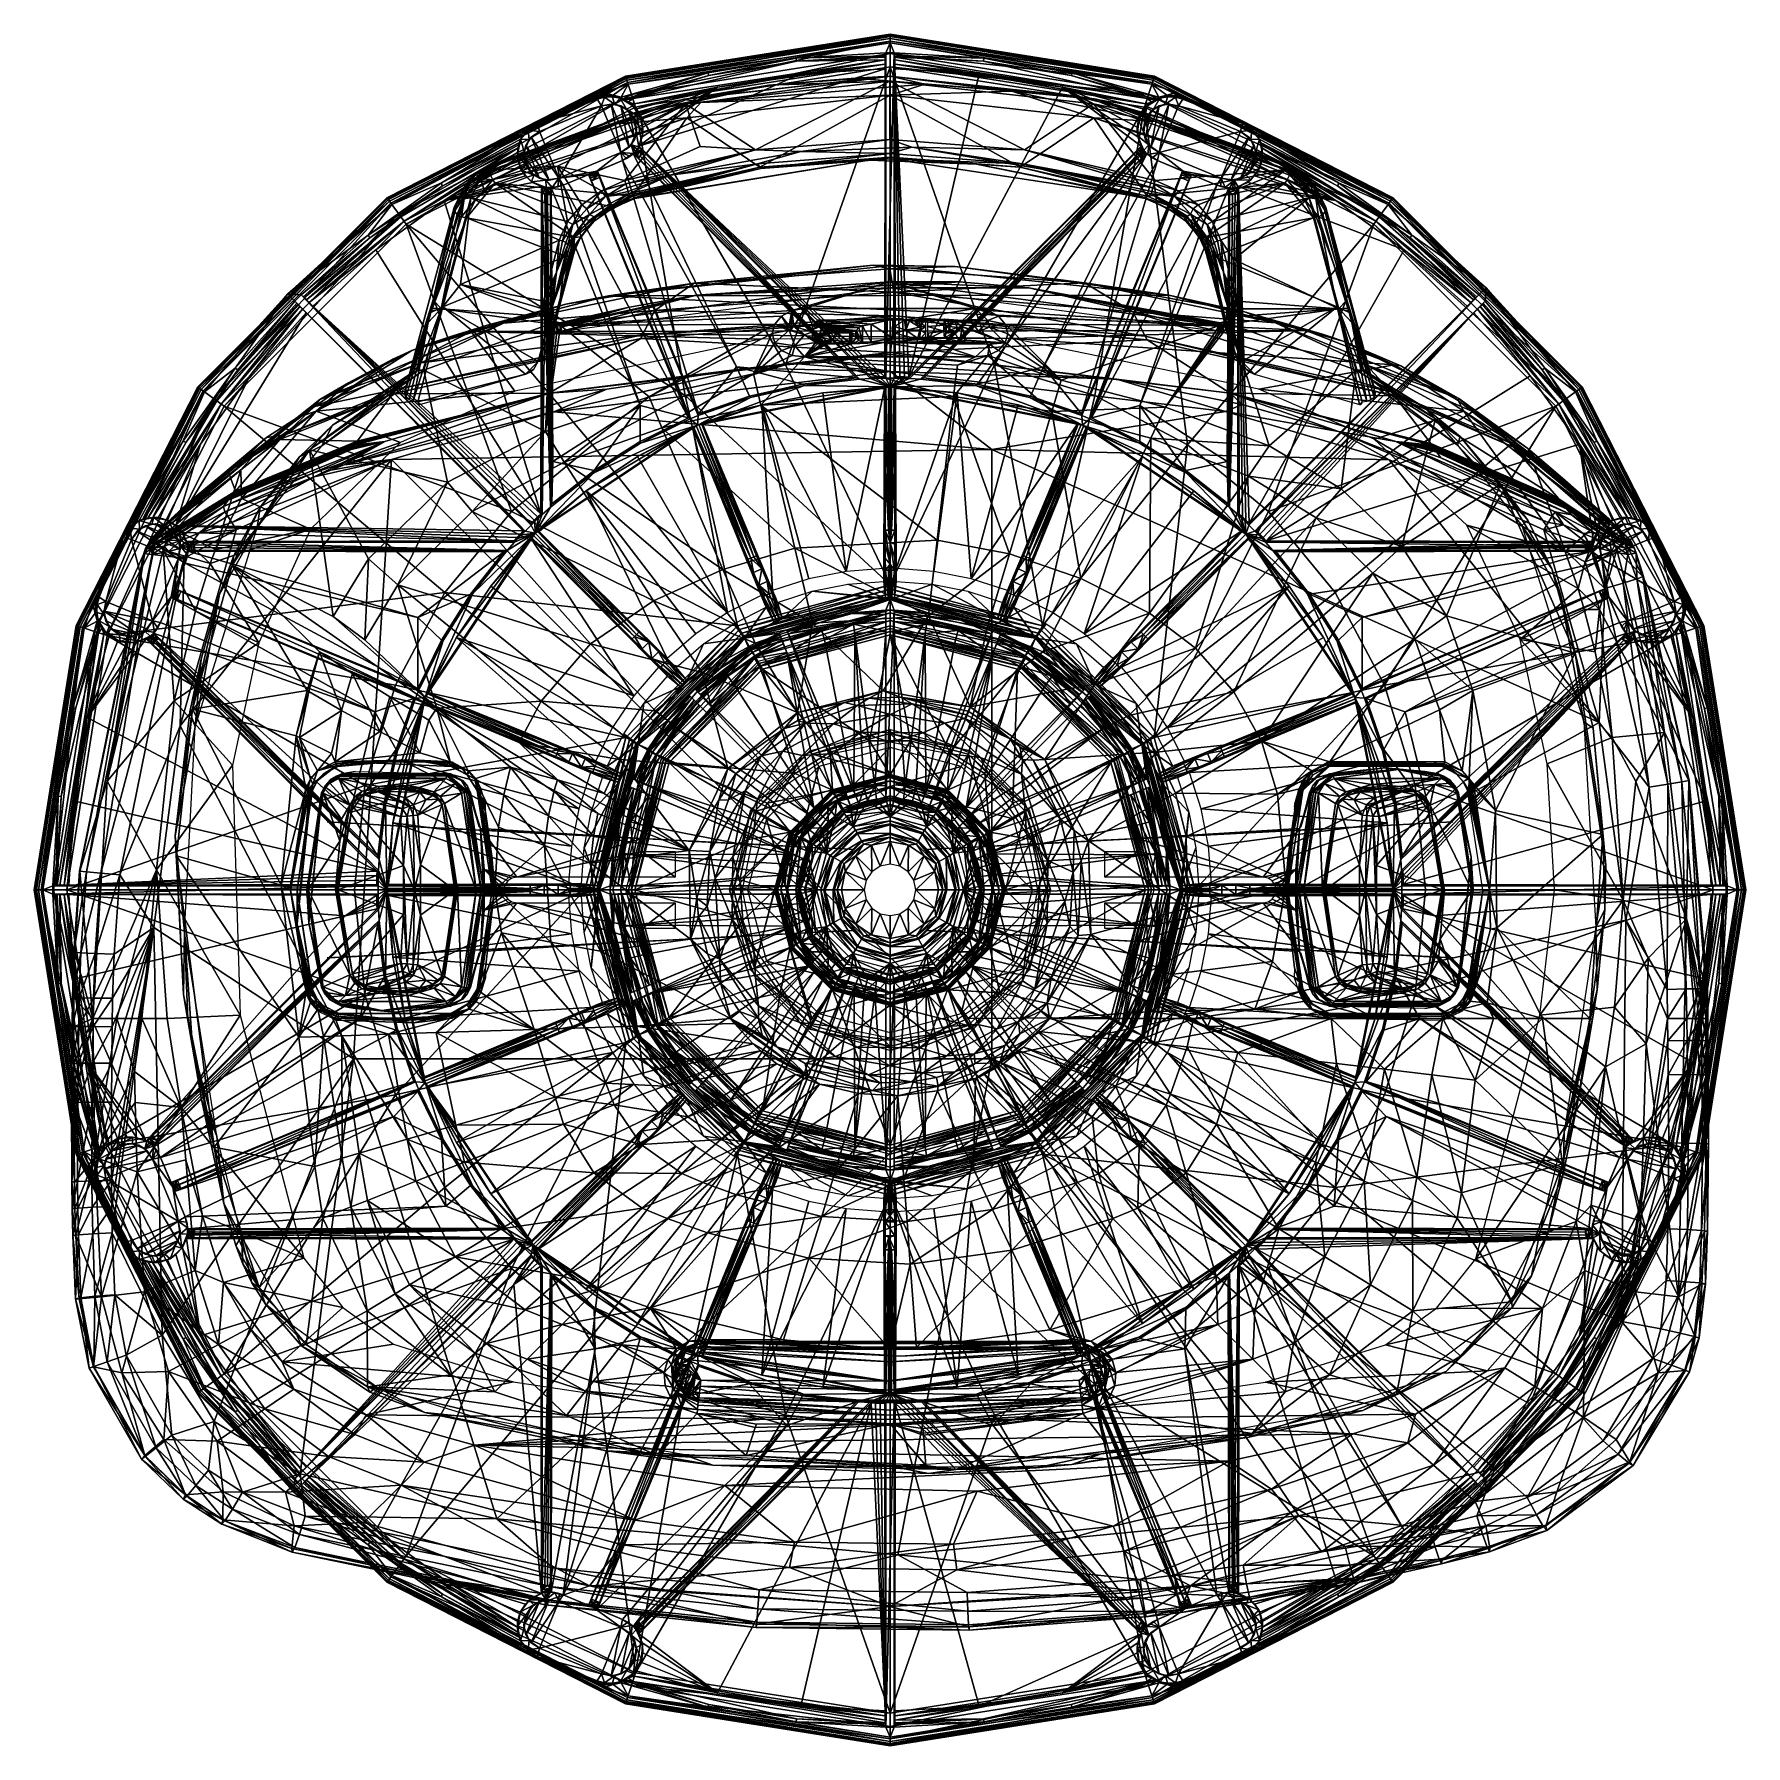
# Model space of a CAD drawing. Extents: x -7.9 to 7.9, y -7.9 to 7.9.
import ezdxf

# ---------------------------------------------------------------- set-up
doc = ezdxf.new("R2010")
doc.units = 0
doc.header["$LTSCALE"] = 2
for name, color, linetype in [('AFUCH-3-BSPT', 4, 'Continuous'), ('AFUCH-3-FMPT', 4, 'Continuous'), ('AFUCH-3-LKPT', 4, 'Continuous'), ('AFUCH-3-RDCH', 4, 'Continuous'), ('AFUCH-3-RDPT', 4, 'Continuous'), ('AFUCH-3-STFB', 5, 'Continuous')]:
    doc.layers.add(name, color=color, linetype=linetype)

msp = doc.modelspace()

# ---------------------------------------------------------------- meshes
at = {"layer": 'AFUCH-3-BSPT'}
mesh = msp.add_polyface(dxfattribs=at)
corners = [(-0.039, 7.696), (0.039, 7.696), (-0.039, 4.705), (0, 7.788), (-0.863, 7.648), (-2.407, 7.407), (-1.676, 7.511), (-2.419, 7.444, 0.011), (-2.428, 7.472, 0.039), (0, 7.827, 0.011), (-2.431, 7.482, 0.086), (0, 7.867, 0.086), (0, 7.856, 0.039), (-0.281, 4.696), (-2.356, 6.77, 0.079), (-2.313, 6.728), (-0.174, 4.715, 1.128), (-0.18, 4.701), (-2.309, 6.838, 0.485), (-2.308, 6.831, 0.079), (-0.043, 7.592, 0.428), (-0.043, 7.63, 0.401), (-0.043, 7.547, 0.442), (-0.043, 7.656, 0.362), (-0.042, 7.668, 0.317), (-2.451, 7.266, 0.317), (-1.664, 7.486, 0.317), (-0.858, 7.62, 0.317), (-2.424, 7.461, 0.332), (0, 7.845, 0.332), (-2.458, 6.706, 0.496), (-2.362, 6.769, 0.492), (-1.412, 4.81, 1.022), (-0.819, 7.503, 0.442), (-1.585, 7.379, 0.442), (-0.049, 4.718, 1.128), (-0.091, 4.718, 1.128), (-2.351, 7.227, 0.424), (-2.365, 7.276, 0.374), (-2.412, 7.422, 0.462), (-2.376, 7.312, 0.577), (0, 7.804, 0.462), (-2.339, 7.197, 0.618), (0, 7.689, 0.577), (0, 7.568, 0.618), (-0.96, 4.827, 1.242), (0, 4.922, 1.242)]
mesh.append_faces([[corners[k] for k in face] for face in [(30, 31, 32, 32), (33, 22, 18, 18), (33, 18, 34, 34), (22, 35, 18, 18), (34, 37, 20, 20), (34, 20, 33, 33), (24, 23, 27, 27), (23, 21, 27, 27), (20, 37, 21, 21), (20, 22, 33, 33), (37, 38, 21, 21), (27, 21, 38, 38), (27, 38, 26, 26), (42, 45, 44, 44), (45, 46, 44, 44)]])
mesh.append_faces([[corners[k] for k in face] for face in [(10, 12, 8, 8), (25, 6, 26, 26), (4, 26, 6, 6)]], dxfattribs={"vtx0": -1})
mesh.append_faces([[corners[k] for k in face] for face in [(0, 1, 2, 2), (3, 4, 5, 5), (4, 3, 0, 0), (13, 14, 15, 15), (18, 17, 19, 19)]], dxfattribs={"vtx0": -1, "vtx1": -1})
mesh.append_faces([[corners[k] for k in face] for face in [(2, 22, 24, 24)]], dxfattribs={"vtx0": -1, "vtx1": -1, "vtx3": -1})
mesh.append_faces([[corners[k] for k in face] for face in [(5, 7, 3, 3), (7, 8, 9, 9), (16, 17, 18, 18), (20, 21, 22, 22), (0, 2, 24, 24), (0, 24, 4, 4), (27, 26, 4, 4), (10, 28, 11, 11), (29, 11, 28, 28), (35, 36, 18, 18), (28, 39, 29, 29), (39, 40, 41, 41), (40, 42, 43, 43)]], dxfattribs={"vtx1": -1})
mesh.append_faces([[corners[k] for k in face] for face in [(4, 6, 5, 5), (21, 23, 22, 22), (23, 24, 22, 22)]], dxfattribs={"vtx1": -1, "vtx3": -1})
mesh.append_faces([[corners[k] for k in face] for face in [(7, 9, 3, 3), (10, 11, 12, 12), (8, 12, 9, 9), (24, 27, 4, 4), (39, 41, 29, 29), (40, 43, 41, 41), (42, 44, 43, 43)]], dxfattribs={"vtx3": -1})
mesh = msp.add_polyface(dxfattribs=at)
corners = [(2.407, 7.407), (0.863, 7.648), (0, 7.788), (0.039, 7.696), (-0.039, 7.696), (2.313, 6.728), (0.281, 4.696), (2.296, 6.747), (2.28, 6.766), (2.419, 7.444, 0.011), (0, 7.827, 0.011), (0, 7.856, 0.039), (2.428, 7.472, 0.039), (2.431, 7.482, 0.086), (0, 7.867, 0.086), (0.18, 4.701), (2.333, 6.801, 0.072), (2.266, 6.787), (0.858, 7.62, 0.317), (1.664, 7.486, 0.317), (0.042, 7.668, 0.317), (1.676, 7.511), (0.043, 7.656, 0.362), (0.043, 7.547, 0.442), (0.043, 7.63, 0.401), (0.043, 7.592, 0.428), (0.049, 4.718, 1.128), (0.039, 4.705), (2.424, 7.461, 0.332), (0, 7.845, 0.332), (0.819, 7.503, 0.442), (0.174, 4.715, 1.128), (1.585, 7.379, 0.442), (2.309, 6.838, 0.485), (0.133, 4.717, 1.128), (0.091, 4.718, 1.128), (2.365, 7.276, 0.374), (2.351, 7.227, 0.424), (2.412, 7.422, 0.462), (0, 7.804, 0.462), (0, 7.689, 0.577), (2.376, 7.312, 0.577), (2.339, 7.197, 0.618), (0, 7.568, 0.618), (0.96, 4.827, 1.242), (0, 4.922, 1.242)]
mesh.append_faces([[corners[k] for k in face] for face in [(15, 16, 17, 17), (30, 32, 31, 31), (33, 31, 32, 32), (19, 36, 18, 18), (37, 32, 25, 25), (37, 25, 24, 24), (37, 24, 36, 36), (23, 25, 30, 30), (24, 22, 36, 36), (20, 18, 22, 22), (22, 18, 36, 36), (30, 25, 32, 32), (43, 44, 42, 42), (45, 44, 43, 43)]])
mesh.append_faces([[corners[k] for k in face] for face in [(9, 11, 12, 12), (38, 40, 41, 41)]], dxfattribs={"vtx0": -1})
mesh.append_faces([[corners[k] for k in face] for face in [(0, 1, 2, 2), (3, 2, 1, 1), (7, 6, 8, 8), (22, 23, 20, 20)]], dxfattribs={"vtx0": -1, "vtx1": -1})
mesh.append_faces([[corners[k] for k in face] for face in [(3, 4, 2, 2), (27, 20, 23, 23)]], dxfattribs={"vtx0": -1, "vtx1": -1, "vtx3": -1})
mesh.append_faces([[corners[k] for k in face] for face in [(5, 6, 7, 7), (9, 0, 10, 10), (13, 12, 14, 14), (2, 10, 0, 0), (11, 14, 12, 12), (18, 1, 19, 19), (18, 20, 1, 1), (26, 27, 23, 23), (3, 20, 27, 27), (28, 13, 29, 29), (30, 31, 23, 23), (38, 28, 39, 39), (42, 41, 43, 43), (29, 39, 28, 28), (40, 43, 41, 41)]], dxfattribs={"vtx1": -1})
mesh.append_faces([[corners[k] for k in face] for face in [(22, 24, 23, 23), (31, 34, 23, 23), (34, 35, 23, 23)]], dxfattribs={"vtx1": -1, "vtx3": -1})
mesh.append_faces([[corners[k] for k in face] for face in [(9, 10, 11, 11), (20, 3, 1, 1), (1, 21, 19, 19), (24, 25, 23, 23), (13, 14, 29, 29), (38, 39, 40, 40)]], dxfattribs={"vtx3": -1})
mesh = msp.add_polyface(dxfattribs=at)
corners = [(0.18, 4.701), (2.266, 6.787), (0.281, 4.696), (0.013, 4.626, 0.006), (0, 4.626), (0.039, 4.626, 0.006), (1.178, 4.459, 1.169), (0.618, 4.57, 1.169), (1.734, 4.289, 0.006), (0.05, 4.611, 1.169), (1.77, 4.274), (0.786, 4.639), (0.133, 4.703), (2.28, 6.766), (1.283, 4.527), (0.039, 7.696), (0.039, 4.705), (-0.039, 4.705), (0.086, 4.704), (0.174, 4.715, 1.128), (2.309, 6.838, 0.485), (2.333, 6.801, 0.072), (0.312, 4.708, 1.128), (2.362, 6.769, 0.492), (2.313, 6.728), (0.805, 4.649, 1.128), (1.29, 4.539, 1.128), (0.014, 3.308, 0.411), (0.041, 3.858, 0.242), (0.404, 2.928, 1.961), (0.056, 2.955, 1.961), (0.747, 2.86, 1.961), (1.719, 4.279, 1.169), (0.056, 2.837, 1.9), (0.043, 3.179, 0.428), (0.043, 3.308, 0.411), (0.049, 4.718, 1.128), (0.043, 7.547, 0.442), (0.091, 4.718, 1.128), (0.133, 4.717, 1.128), (1.412, 4.81, 1.022), (0, 4.922, 1.242), (0, 2.805, 2.256), (0.96, 4.827, 1.242), (1.403, 2.429, 2.256)]
mesh.append_faces([[corners[k] for k in face] for face in [(3, 4, 5, 5), (9, 5, 7, 7), (19, 20, 0, 0), (20, 21, 0, 0), (22, 2, 23, 23), (24, 21, 2, 2), (22, 23, 25, 25), (25, 40, 26, 26), (41, 42, 43, 43), (42, 44, 43, 43)]])
mesh.append_faces([[corners[k] for k in face] for face in [(4, 11, 10, 10), (0, 4, 12, 12), (28, 9, 35, 35), (18, 38, 12, 12)]], dxfattribs={"vtx0": -1, "vtx1": -1})
mesh.append_faces([[corners[k] for k in face] for face in [(0, 2, 4, 4), (17, 16, 4, 4), (33, 34, 9, 9)]], dxfattribs={"vtx0": -1, "vtx1": -1, "vtx3": -1})
mesh.append_faces([[corners[k] for k in face] for face in [(27, 5, 28, 28)]], dxfattribs={"vtx0": -1, "vtx3": -1})
mesh.append_faces([[corners[k] for k in face] for face in [(6, 7, 8, 8), (5, 4, 8, 8), (5, 8, 7, 7), (10, 8, 4, 4), (11, 25, 14, 14), (2, 22, 11, 11), (29, 30, 7, 7), (6, 32, 31, 31), (5, 9, 28, 28), (36, 37, 38, 38), (0, 12, 19, 19), (16, 36, 18, 18)]], dxfattribs={"vtx1": -1})
mesh.append_faces([[corners[k] for k in face] for face in [(0, 1, 2, 2), (1, 13, 2, 2), (2, 11, 4, 4), (11, 14, 10, 10), (15, 16, 17, 17), (16, 18, 4, 4), (18, 12, 4, 4), (3, 5, 27, 27), (34, 35, 9, 9), (36, 38, 18, 18), (38, 39, 12, 12), (39, 19, 12, 12)]], dxfattribs={"vtx1": -1, "vtx3": -1})
mesh.append_faces([[corners[k] for k in face] for face in [(22, 25, 11, 11), (25, 26, 14, 14), (30, 9, 7, 7), (7, 6, 31, 31)]], dxfattribs={"vtx3": -1})
mesh = msp.add_polyface(dxfattribs=at)
corners = [(2.47, 7.289), (1.676, 7.511), (2.407, 7.407), (0.863, 7.648), (2.333, 6.801, 0.072), (2.307, 6.829, 0.046), (2.266, 6.787), (2.284, 6.805, 0.006), (2.299, 6.821, 0.022), (2.28, 6.766), (2.331, 6.746, 0.006), (2.296, 6.747), (2.354, 6.768, 0.045), (2.345, 6.76, 0.022), (2.313, 6.728), (2.362, 6.769, 0.492), (0.281, 4.696), (2.451, 7.266, 0.317), (1.664, 7.486, 0.317), (2.371, 7.214, 0.427), (2.358, 7.202, 0.079), (2.335, 7.177, 0.442), (2.283, 7.078, 0.079), (2.274, 6.934, 0.079), (2.271, 7.012, 0.464), (2.309, 6.838, 0.485), (2.277, 6.922, 0.475), (2.291, 7.099, 0.452), (1.585, 7.379, 0.442), (2.69, 6.609, 0.497), (1.76, 4.378, 1.128), (2.458, 6.706, 0.496), (1.412, 4.81, 1.022), (2.369, 6.762, 0.079), (2.332, 6.962, 0.079), (2.347, 7.082, 0.079), (2.378, 6.851, 0.079), (2.365, 7.276, 0.374), (2.351, 7.227, 0.424), (2.347, 6.904, 0.474), (2.33, 6.993, 0.464), (2.347, 7.081, 0.452), (2.397, 7.157, 0.442)]
mesh.append_faces([[corners[k] for k in face] for face in [(4, 5, 6, 6), (9, 6, 10, 10), (9, 10, 11, 11), (6, 7, 10, 10), (7, 8, 10, 10), (4, 12, 5, 5), (12, 13, 5, 5), (13, 10, 5, 5), (10, 14, 11, 11), (10, 8, 5, 5), (15, 16, 4, 4), (12, 4, 14, 14), (19, 20, 21, 21), (20, 22, 21, 21), (23, 24, 22, 22), (4, 25, 23, 23), (25, 26, 23, 23), (26, 24, 23, 23), (24, 27, 22, 22), (27, 21, 22, 22), (29, 30, 31, 31), (31, 32, 15, 15), (4, 33, 15, 15), (23, 36, 4, 4), (19, 21, 38, 38), (21, 28, 38, 38), (39, 34, 40, 40), (34, 35, 40, 40), (40, 35, 41, 41)]])
mesh.append_faces([[corners[k] for k in face] for face in [(22, 34, 23, 23), (34, 22, 35, 35), (20, 35, 22, 22), (40, 42, 39, 39)]], dxfattribs={"vtx0": -1, "vtx1": -1})
mesh.append_faces([[corners[k] for k in face] for face in [(7, 6, 8, 8), (10, 13, 14, 14), (0, 17, 1, 1), (18, 1, 17, 17), (21, 27, 28, 28), (18, 17, 37, 37)]], dxfattribs={"vtx1": -1})
mesh.append_faces([[corners[k] for k in face] for face in [(0, 1, 2, 2), (1, 3, 2, 2), (27, 24, 28, 28), (24, 26, 28, 28)]], dxfattribs={"vtx1": -1, "vtx3": -1})
mesh.append_faces([[corners[k] for k in face] for face in [(6, 5, 8, 8), (13, 12, 14, 14), (26, 25, 28, 28), (34, 36, 23, 23)]], dxfattribs={"vtx3": -1})
mesh = msp.add_polyface(dxfattribs=at)
corners = [(-5.47, 5.414), (-5.414, 5.47), (-3.354, 3.299), (-4.578, 6.301), (-4.796, 6.019), (-5.535, 5.479), (-3.24, 7.05, 0.039), (-3.327, 6.986, 0.079), (-4.122, 6.499), (-3.299, 3.354), (-2.419, 7.444, 0.011), (-4.601, 6.333, 0.011), (-4.618, 6.356, 0.039), (-2.632, 7.33), (-6.364, 4.624, 0.086), (-4.624, 6.364, 0.079), (-2.428, 7.472, 0.039), (-6.356, 4.618, 0.039), (-5.452, 5.393, 0.317), (-5.367, 5.306, 0.442), (-5.393, 5.452, 0.317), (-4.782, 5.995, 0.317), (-4.117, 6.47, 0.317), (-3.397, 6.901, 0.039), (-3.405, 6.871, 0.317), (-3.302, 3.371, 1.128), (-5.306, 5.367, 0.442), (-2.431, 7.482, 0.086), (-4.611, 6.347, 0.332), (-3.272, 3.4, 1.128), (-4.726, 5.884, 0.442), (-3.211, 3.458, 1.128), (-4.097, 6.339, 0.442), (-3.241, 3.429, 1.128), (-3.425, 6.778, 0.427), (-4.467, 6.149, 0.424), (-5.338, 5.399, 0.428), (-5.384, 5.444, 0.362), (-4.497, 6.189, 0.374), (-3.419, 6.822, 0.4), (-5.365, 5.425, 0.401), (-2.412, 7.422, 0.462), (-4.587, 6.314, 0.462), (-4.519, 6.22, 0.577), (-6.314, 4.587, 0.462), (-6.22, 4.519, 0.577), (-6.122, 4.448, 0.618), (-4.448, 6.122, 0.618), (-2.376, 7.312, 0.577), (-3.48, 3.48, 1.242), (-2.734, 4.092, 1.242)]
mesh.append_faces([[corners[k] for k in face] for face in [(6, 7, 3, 3), (7, 8, 3, 3), (13, 3, 11, 11), (14, 15, 12, 12), (15, 16, 12, 12), (11, 3, 5, 5), (30, 32, 31, 31), (34, 32, 35, 35), (26, 36, 30, 30), (30, 36, 35, 35), (30, 35, 32, 32), (37, 21, 38, 38), (24, 39, 22, 22), (22, 39, 38, 38), (22, 38, 21, 21), (36, 40, 35, 35), (40, 38, 35, 35), (38, 39, 35, 35), (46, 49, 47, 47), (49, 50, 47, 47)]])
mesh.append_faces([[corners[k] for k in face] for face in [(4, 3, 8, 8), (21, 1, 4, 4), (47, 48, 43, 43)]], dxfattribs={"vtx0": -1})
mesh.append_faces([[corners[k] for k in face] for face in [(0, 1, 2, 2), (3, 4, 5, 5)]], dxfattribs={"vtx0": -1, "vtx1": -1})
mesh.append_faces([[corners[k] for k in face] for face in [(2, 19, 18, 18), (26, 9, 20, 20)]], dxfattribs={"vtx0": -1, "vtx1": -1, "vtx3": -1})
mesh.append_faces([[corners[k] for k in face] for face in [(0, 2, 18, 18), (20, 1, 21, 21), (8, 22, 4, 4), (23, 24, 8, 8), (25, 9, 26, 26), (1, 20, 9, 9), (25, 26, 29, 29), (30, 31, 26, 26)]], dxfattribs={"vtx1": -1})
mesh.append_faces([[corners[k] for k in face] for face in [(31, 33, 26, 26), (33, 29, 26, 26)]], dxfattribs={"vtx1": -1, "vtx3": -1})
mesh.append_faces([[corners[k] for k in face] for face in [(1, 9, 2, 2), (10, 11, 12, 12), (17, 12, 11, 11), (24, 22, 8, 8), (22, 21, 4, 4), (27, 15, 28, 28), (41, 42, 43, 43), (44, 42, 28, 28), (45, 43, 42, 42), (46, 47, 43, 43)]], dxfattribs={"vtx3": -1})
mesh = msp.add_polyface(dxfattribs=at)
corners = [(-3.425, 6.778, 0.427), (-3.425, 6.757, 0.079), (-3.423, 6.726, 0.442), (-3.419, 6.822, 0.4), (-2.632, 7.33), (-3.24, 7.05, 0.039), (-4.578, 6.301), (-3.397, 6.901, 0.039), (-4.122, 6.499), (-3.327, 6.986, 0.079), (-2.419, 7.444, 0.011), (-4.601, 6.333, 0.011), (-2.431, 7.482, 0.086), (-2.428, 7.472, 0.039), (-4.624, 6.364, 0.079), (-2.424, 7.461, 0.332), (-4.611, 6.347, 0.332), (-3.405, 6.871, 0.317), (-3.411, 6.855, 0.362), (-3.39, 6.618, 0.079), (-3.294, 6.511, 0.079), (-3.352, 6.564, 0.464), (-3.4, 6.64, 0.452), (-3.274, 6.572, 0.079), (-3.348, 6.667, 0.079), (-3.363, 6.787, 0.079), (-3.317, 6.898, 0.079), (-3.222, 6.971, 0.079), (-4.467, 6.149, 0.424), (-4.097, 6.339, 0.442), (-2.412, 7.422, 0.462), (-4.587, 6.314, 0.462), (-2.339, 7.197, 0.618), (-2.376, 7.312, 0.577), (-4.448, 6.122, 0.618), (-3.222, 6.971, 0.427), (-3.298, 6.92, 0.428), (-3.365, 6.756, 0.442), (-3.348, 6.845, 0.433), (-3.348, 6.667, 0.452), (-3.222, 6.542, 0.474), (-3.297, 6.592, 0.464), (-3.163, 6.526, 0.079), (-3.133, 6.524, 0.482), (-3.044, 6.542, 0.485)]
mesh.append_faces([[corners[k] for k in face] for face in [(0, 1, 2, 2), (0, 3, 1, 1), (4, 5, 6, 6), (7, 8, 9, 9), (10, 4, 11, 11), (12, 13, 14, 14), (1, 3, 7, 7), (17, 7, 18, 18), (18, 7, 3, 3), (1, 19, 2, 2), (20, 21, 19, 19), (21, 22, 19, 19), (22, 2, 19, 19), (7, 25, 1, 1), (25, 7, 26, 26), (5, 27, 9, 9), (27, 26, 9, 9), (9, 26, 7, 7), (18, 3, 17, 17), (0, 28, 3, 3), (2, 29, 0, 0), (35, 36, 27, 27), (27, 36, 26, 26), (37, 25, 38, 38), (25, 37, 24, 24), (37, 39, 24, 24), (40, 23, 41, 41), (23, 40, 42, 42), (23, 24, 41, 41), (25, 26, 38, 38), (38, 26, 36, 36), (24, 39, 41, 41)]])
mesh.append_faces([[corners[k] for k in face] for face in [(19, 23, 20, 20), (23, 19, 24, 24), (1, 24, 19, 19), (43, 36, 44, 44), (36, 43, 38, 38), (41, 37, 40, 40), (40, 38, 43, 43)]], dxfattribs={"vtx0": -1, "vtx1": -1})
mesh.append_faces([[corners[k] for k in face] for face in [(15, 12, 16, 16), (25, 24, 1, 1), (30, 15, 31, 31), (32, 33, 34, 34), (16, 31, 15, 15)]], dxfattribs={"vtx1": -1})
mesh.append_faces([[corners[k] for k in face] for face in [(37, 38, 40, 40), (36, 35, 44, 44)]], dxfattribs={"vtx1": -1, "vtx3": -1})
mesh.append_faces([[corners[k] for k in face] for face in [(41, 39, 37, 37)]], dxfattribs={"vtx3": -1})
mesh = msp.add_polyface(dxfattribs=at)
corners = [(-2.407, 7.407), (-2.546, 7.305), (-2.632, 7.33), (-2.47, 7.289), (-2.623, 7.303), (-2.697, 7.282), (-3.24, 7.05, 0.039), (-2.419, 7.444, 0.011), (-4.618, 6.356, 0.039), (-2.428, 7.472, 0.039), (-2.481, 7.278, 0.079), (-2.451, 7.266, 0.317), (-2.551, 7.292, 0.079), (-2.623, 7.289, 0.079), (-2.691, 7.269, 0.079), (-2.435, 7.259, 0.362), (-2.406, 7.241, 0.4), (-2.365, 7.209, 0.079), (-2.37, 7.214, 0.428), (-2.335, 7.177, 0.442), (-2.351, 7.227, 0.424), (-2.365, 7.276, 0.374), (-3.222, 6.971, 0.079), (-2.651, 7.207, 0.079), (-2.532, 7.223, 0.079), (-2.421, 7.177, 0.079), (-2.412, 7.422, 0.462), (-4.519, 6.22, 0.577), (-2.376, 7.312, 0.577), (-2.651, 7.207, 0.427), (-2.562, 7.225, 0.428), (-2.473, 7.207, 0.433), (-2.397, 7.157, 0.442), (-2.347, 7.081, 0.452), (-2.347, 7.082, 0.079), (-3.222, 6.971, 0.427), (-2.473, 6.778, 0.485), (-2.347, 6.904, 0.474), (-2.33, 6.993, 0.464), (-2.398, 6.829, 0.482)]
mesh.append_faces([[corners[k] for k in face] for face in [(5, 6, 2, 2), (0, 2, 7, 7), (10, 3, 11, 11), (3, 10, 1, 1), (10, 12, 1, 1), (12, 13, 1, 1), (4, 1, 13, 13), (5, 14, 6, 6), (11, 15, 10, 10), (15, 16, 10, 10), (10, 16, 17, 17), (16, 18, 17, 17), (19, 18, 20, 20), (15, 21, 16, 16), (18, 16, 20, 20), (20, 16, 21, 21), (22, 6, 23, 23), (6, 14, 23, 23), (29, 23, 30, 30), (25, 31, 24, 24), (31, 25, 32, 32), (33, 32, 34, 34), (34, 32, 25, 25), (31, 30, 24, 24), (30, 23, 24, 24)]])
mesh.append_faces([[corners[k] for k in face] for face in [(7, 8, 9, 9), (26, 27, 28, 28)]], dxfattribs={"vtx0": -1})
mesh.append_faces([[corners[k] for k in face] for face in [(0, 1, 2, 2), (12, 24, 13, 13), (24, 10, 25, 25), (30, 36, 29, 29), (32, 37, 31, 31), (31, 39, 30, 30)]], dxfattribs={"vtx0": -1, "vtx1": -1})
mesh.append_faces([[corners[k] for k in face] for face in [(14, 5, 13, 13), (29, 35, 23, 23), (33, 38, 32, 32)]], dxfattribs={"vtx1": -1})
mesh.append_faces([[corners[k] for k in face] for face in [(3, 1, 0, 0), (1, 4, 2, 2), (12, 10, 24, 24), (10, 17, 25, 25), (24, 23, 13, 13), (38, 37, 32, 32), (37, 39, 31, 31)]], dxfattribs={"vtx1": -1, "vtx3": -1})
mesh.append_faces([[corners[k] for k in face] for face in [(4, 5, 2, 2), (5, 4, 13, 13), (23, 14, 13, 13), (35, 22, 23, 23)]], dxfattribs={"vtx3": -1})
mesh = msp.add_polyface(dxfattribs=at)
corners = [(-1.676, 7.511), (-2.47, 7.289), (-2.407, 7.407), (-2.356, 6.77, 0.079), (-2.354, 6.769, 0.05), (-2.313, 6.728), (-2.332, 6.747, 0.006), (-2.347, 6.762, 0.024), (-2.296, 6.747), (-2.285, 6.806, 0.006), (-2.28, 6.766), (-2.3, 6.821, 0.024), (-2.335, 6.786, 0.079), (-2.319, 6.807, 0.079), (-2.308, 6.831, 0.079), (-2.307, 6.83, 0.049), (-2.266, 6.787), (-2.451, 7.266, 0.317), (-2.309, 6.838, 0.485), (-2.277, 6.922, 0.475), (-1.585, 7.379, 0.442), (-2.271, 7.012, 0.464), (-2.291, 7.099, 0.452), (-2.335, 7.177, 0.442), (-2.29, 7.097, 0.079), (-2.271, 6.963, 0.079), (-2.365, 7.209, 0.079), (-2.37, 7.214, 0.428), (-2.351, 7.227, 0.424), (-1.664, 7.486, 0.317), (-2.435, 7.259, 0.362), (-2.365, 7.276, 0.374), (-2.347, 7.082, 0.079), (-2.332, 6.962, 0.079), (-2.378, 6.851, 0.079), (-2.421, 7.177, 0.079), (-2.33, 6.993, 0.464), (-2.347, 6.904, 0.474), (-2.347, 7.081, 0.452)]
mesh.append_faces([[corners[k] for k in face] for face in [(5, 6, 8, 8), (6, 7, 9, 9), (3, 11, 4, 4), (12, 13, 3, 3), (14, 15, 13, 13), (13, 15, 3, 3), (11, 9, 4, 4), (9, 16, 10, 10), (11, 3, 15, 15), (9, 7, 4, 4), (15, 14, 16, 16), (22, 24, 23, 23), (22, 21, 24, 24), (24, 21, 25, 25), (18, 14, 19, 19), (14, 25, 19, 19), (19, 25, 21, 21), (24, 26, 23, 23), (26, 27, 23, 23), (20, 23, 28, 28), (17, 29, 30, 30), (30, 29, 31, 31), (33, 36, 32, 32), (36, 33, 37, 37), (34, 37, 33, 33), (36, 38, 32, 32)]])
mesh.append_faces([[corners[k] for k in face] for face in [(8, 9, 10, 10)]], dxfattribs={"vtx0": -1})
mesh.append_faces([[corners[k] for k in face] for face in [(25, 32, 24, 24), (32, 25, 33, 33), (13, 34, 14, 14), (14, 33, 25, 25)]], dxfattribs={"vtx0": -1, "vtx1": -1})
mesh.append_faces([[corners[k] for k in face] for face in [(5, 4, 7, 7), (35, 26, 24, 24)]], dxfattribs={"vtx0": -1, "vtx3": -1})
mesh.append_faces([[corners[k] for k in face] for face in [(6, 5, 7, 7), (9, 11, 16, 16), (1, 0, 17, 17), (18, 19, 20, 20)]], dxfattribs={"vtx1": -1})
mesh.append_faces([[corners[k] for k in face] for face in [(0, 1, 2, 2), (3, 4, 5, 5), (19, 21, 20, 20), (21, 22, 20, 20), (34, 33, 14, 14), (32, 35, 24, 24)]], dxfattribs={"vtx1": -1, "vtx3": -1})
mesh.append_faces([[corners[k] for k in face] for face in [(8, 6, 9, 9), (11, 15, 16, 16), (22, 23, 20, 20)]], dxfattribs={"vtx3": -1})
mesh = msp.add_polyface(dxfattribs=at)
corners = [(0.013, 4.626, 0.006), (-0.013, 4.626, 0.006), (0, 4.626), (-0.039, 4.626, 0.006), (-0.05, 4.611, 1.169), (-0.618, 4.57, 1.169), (-1.178, 4.459, 1.169), (-1.734, 4.289, 0.006), (-1.77, 4.274), (-0.786, 4.639), (-0.281, 4.696), (-2.313, 6.728), (-2.296, 6.747), (-2.28, 6.766), (-2.266, 6.787), (-0.18, 4.701), (-0.133, 4.703), (-0.086, 4.704), (-0.039, 4.705), (-1.283, 4.527), (-0.041, 3.858, 0.242), (-0.043, 3.308, 0.411), (-0.043, 3.179, 0.428), (-0.056, 2.955, 1.961), (-0.404, 2.928, 1.961), (-1.079, 2.752, 1.961), (-1.719, 4.279, 1.169), (-0.312, 4.708, 1.128), (-0.805, 4.649, 1.128), (-1.29, 4.539, 1.128), (-2.362, 6.769, 0.492), (-2.308, 6.831, 0.079), (-0.049, 4.718, 1.128), (-0.043, 7.547, 0.442), (-0.014, 3.308, 0.411), (-1.412, 4.81, 1.022), (-0.091, 4.718, 1.128), (-0.174, 4.715, 1.128), (-0.133, 4.717, 1.128), (-2.309, 6.838, 0.485), (-0.96, 4.827, 1.242), (-1.883, 4.547, 1.242), (0, 2.805, 2.256), (0, 4.922, 1.242)]
mesh.append_faces([[corners[k] for k in face] for face in [(0, 1, 2, 2), (1, 3, 2, 2), (4, 5, 3, 3), (27, 28, 35, 35), (28, 29, 35, 35), (40, 41, 42, 42), (40, 42, 43, 43)]])
mesh.append_faces([[corners[k] for k in face] for face in [(27, 9, 28, 28), (19, 28, 9, 9)]], dxfattribs={"vtx0": -1})
mesh.append_faces([[corners[k] for k in face] for face in [(8, 9, 2, 2), (18, 2, 17, 17), (0, 34, 1, 1), (32, 17, 36, 36), (16, 36, 17, 17), (38, 39, 36, 36)]], dxfattribs={"vtx0": -1, "vtx1": -1})
mesh.append_faces([[corners[k] for k in face] for face in [(10, 15, 2, 2)]], dxfattribs={"vtx0": -1, "vtx1": -1, "vtx3": -1})
mesh.append_faces([[corners[k] for k in face] for face in [(8, 19, 9, 9)]], dxfattribs={"vtx0": -1, "vtx3": -1})
mesh.append_faces([[corners[k] for k in face] for face in [(5, 6, 3, 3), (7, 8, 3, 3), (7, 3, 6, 6), (2, 3, 8, 8), (11, 12, 10, 10), (3, 20, 4, 4), (23, 24, 4, 4), (5, 4, 24, 24), (10, 9, 27, 27), (29, 28, 19, 19), (27, 30, 10, 10), (14, 31, 15, 15), (32, 33, 18, 18), (18, 17, 32, 32), (15, 37, 16, 16), (37, 39, 38, 38)]], dxfattribs={"vtx1": -1})
mesh.append_faces([[corners[k] for k in face] for face in [(9, 10, 2, 2), (12, 13, 10, 10), (13, 14, 10, 10), (14, 15, 10, 10), (15, 16, 2, 2), (16, 17, 2, 2), (20, 21, 4, 4), (21, 22, 4, 4), (20, 3, 34, 34), (3, 1, 34, 34), (37, 38, 16, 16), (38, 36, 16, 16)]], dxfattribs={"vtx1": -1, "vtx3": -1})
mesh.append_faces([[corners[k] for k in face] for face in [(25, 26, 6, 6), (6, 5, 24, 24)]], dxfattribs={"vtx3": -1})
mesh = msp.add_polyface(dxfattribs=at)
corners = [(2.632, 7.33), (2.546, 7.305), (2.407, 7.407), (3.24, 7.05, 0.039), (2.697, 7.282), (2.623, 7.303), (2.47, 7.289), (2.419, 7.444, 0.011), (4.601, 6.333, 0.011), (2.431, 7.482, 0.086), (4.618, 6.356, 0.039), (2.428, 7.472, 0.039), (2.691, 7.269, 0.079), (2.623, 7.289, 0.079), (2.481, 7.278, 0.079), (2.551, 7.292, 0.079), (2.451, 7.266, 0.317), (2.371, 7.214, 0.427), (2.406, 7.242, 0.4), (2.358, 7.202, 0.079), (2.435, 7.259, 0.362), (2.421, 7.177, 0.079), (2.532, 7.223, 0.079), (2.651, 7.207, 0.079), (3.222, 6.971, 0.079), (2.347, 7.082, 0.079), (2.365, 7.276, 0.374), (2.351, 7.227, 0.424), (2.651, 7.207, 0.427), (2.562, 7.225, 0.428), (2.397, 7.157, 0.442), (2.473, 7.207, 0.433), (2.347, 7.081, 0.452), (3.222, 6.971, 0.427), (2.398, 6.829, 0.482), (2.33, 6.993, 0.464), (2.347, 6.904, 0.474), (2.473, 6.778, 0.485)]
mesh.append_faces([[corners[k] for k in face] for face in [(3, 4, 0, 0), (2, 7, 0, 0), (7, 8, 0, 0), (9, 10, 11, 11), (4, 3, 12, 12), (14, 1, 15, 15), (14, 6, 1, 1), (1, 5, 15, 15), (15, 5, 13, 13), (14, 16, 6, 6), (17, 18, 19, 19), (16, 14, 20, 20), (12, 3, 23, 23), (23, 3, 24, 24), (17, 27, 18, 18), (27, 26, 18, 18), (20, 18, 26, 26), (28, 29, 23, 23), (23, 29, 22, 22), (30, 21, 31, 31), (21, 30, 25, 25), (30, 32, 25, 25), (21, 22, 31, 31), (31, 22, 29, 29)]])
mesh.append_faces([[corners[k] for k in face] for face in [(4, 13, 5, 5)]], dxfattribs={"vtx0": -1})
mesh.append_faces([[corners[k] for k in face] for face in [(0, 1, 2, 2), (14, 21, 19, 19), (21, 14, 22, 22), (29, 34, 31, 31), (36, 31, 34, 34)]], dxfattribs={"vtx0": -1, "vtx1": -1})
mesh.append_faces([[corners[k] for k in face] for face in [(22, 15, 13, 13)]], dxfattribs={"vtx0": -1, "vtx3": -1})
mesh.append_faces([[corners[k] for k in face] for face in [(4, 5, 0, 0), (12, 13, 4, 4), (18, 20, 19, 19), (14, 19, 20, 20), (12, 23, 13, 13), (28, 23, 33, 33)]], dxfattribs={"vtx1": -1})
mesh.append_faces([[corners[k] for k in face] for face in [(5, 1, 0, 0), (1, 6, 2, 2), (14, 15, 22, 22), (23, 22, 13, 13), (21, 25, 19, 19), (30, 31, 36, 36), (29, 28, 37, 37)]], dxfattribs={"vtx1": -1, "vtx3": -1})
mesh.append_faces([[corners[k] for k in face] for face in [(16, 20, 26, 26), (23, 24, 33, 33), (35, 32, 30, 30)]], dxfattribs={"vtx3": -1})
mesh = msp.add_polyface(dxfattribs=at)
corners = [(4.578, 6.301), (3.24, 7.05, 0.039), (2.632, 7.33), (2.419, 7.444, 0.011), (2.428, 7.472, 0.039), (4.601, 6.333, 0.011), (3.397, 6.901, 0.039), (4.122, 6.499), (3.405, 6.871, 0.317), (2.431, 7.482, 0.086), (2.424, 7.461, 0.332), (4.624, 6.364, 0.079), (4.611, 6.347, 0.332), (3.411, 6.855, 0.362), (3.425, 6.767, 0.079), (3.419, 6.822, 0.4), (3.425, 6.777, 0.428), (3.4, 6.64, 0.452), (3.398, 6.636, 0.079), (3.423, 6.726, 0.442), (3.352, 6.564, 0.464), (3.317, 6.528, 0.079), (3.285, 6.505, 0.475), (4.117, 6.47, 0.317), (3.317, 6.898, 0.079), (3.327, 6.986, 0.079), (3.363, 6.787, 0.079), (3.348, 6.667, 0.079), (3.274, 6.572, 0.079), (3.163, 6.526, 0.079), (3.222, 6.971, 0.079), (2.412, 7.422, 0.462), (2.376, 7.312, 0.577), (4.587, 6.314, 0.462), (2.339, 7.197, 0.618), (4.519, 6.22, 0.577), (3.297, 6.592, 0.464), (3.222, 6.542, 0.474), (3.348, 6.667, 0.452), (3.348, 6.845, 0.433), (3.365, 6.756, 0.442), (3.222, 6.971, 0.427), (3.298, 6.92, 0.428), (3.044, 6.542, 0.485), (3.133, 6.524, 0.482)]
mesh.append_faces([[corners[k] for k in face] for face in [(0, 1, 2, 2), (8, 13, 6, 6), (6, 13, 14, 14), (13, 15, 14, 14), (15, 16, 14, 14), (17, 18, 19, 19), (17, 20, 18, 18), (18, 20, 21, 21), (22, 21, 20, 20), (18, 14, 19, 19), (19, 14, 16, 16), (8, 23, 13, 13), (6, 24, 25, 25), (24, 6, 26, 26), (14, 26, 6, 6), (24, 30, 25, 25), (25, 30, 1, 1), (36, 28, 37, 37), (28, 36, 27, 27), (36, 38, 27, 27), (39, 26, 40, 40), (26, 39, 24, 24), (41, 30, 42, 42), (30, 24, 42, 42), (42, 24, 39, 39), (26, 27, 40, 40), (28, 29, 37, 37), (40, 27, 38, 38)]])
mesh.append_faces([[corners[k] for k in face] for face in [(18, 27, 14, 14), (27, 18, 28, 28), (21, 28, 18, 18), (43, 42, 44, 44), (40, 37, 39, 39), (39, 44, 42, 42)]], dxfattribs={"vtx0": -1, "vtx1": -1})
mesh.append_faces([[corners[k] for k in face] for face in [(3, 4, 5, 5), (6, 7, 8, 8), (9, 10, 11, 11), (12, 11, 10, 10), (10, 31, 12, 12), (31, 32, 33, 33), (32, 34, 35, 35), (38, 36, 40, 40)]], dxfattribs={"vtx1": -1})
mesh.append_faces([[corners[k] for k in face] for face in [(29, 28, 21, 21), (41, 42, 43, 43), (36, 37, 40, 40), (37, 44, 39, 39)]], dxfattribs={"vtx1": -1, "vtx3": -1})
mesh.append_faces([[corners[k] for k in face] for face in [(27, 26, 14, 14)]], dxfattribs={"vtx3": -1})
mesh = msp.add_polyface(dxfattribs=at)
corners = [(5.479, 5.535), (4.796, 6.019), (4.578, 6.301), (4.122, 6.499), (3.397, 6.901, 0.039), (3.327, 6.986, 0.079), (3.354, 3.299), (5.414, 5.47), (5.47, 5.414), (3.24, 7.05, 0.039), (6.333, 4.601, 0.011), (4.601, 6.333, 0.011), (4.618, 6.356, 0.039), (2.431, 7.482, 0.086), (4.624, 6.364, 0.079), (2.428, 7.472, 0.039), (2.632, 7.33), (3.299, 3.354), (5.393, 5.452, 0.317), (5.306, 5.367, 0.442), (3.405, 6.871, 0.317), (4.117, 6.47, 0.317), (4.782, 5.995, 0.317), (3.371, 3.302, 1.128), (5.367, 5.306, 0.442), (5.452, 5.393, 0.317), (3.302, 3.371, 1.128), (4.726, 5.884, 0.442), (3.203, 6.468, 0.485), (4.097, 6.339, 0.442), (3.285, 6.505, 0.475), (3.352, 6.564, 0.464), (3.4, 6.64, 0.452), (3.423, 6.726, 0.442), (3.425, 6.777, 0.428), (4.467, 6.149, 0.424), (3.411, 6.855, 0.362), (4.497, 6.189, 0.374), (3.419, 6.822, 0.4), (5.338, 5.399, 0.428), (5.365, 5.425, 0.401), (5.884, 4.726, 0.442), (3.458, 3.211, 1.128), (3.429, 3.241, 1.128), (3.4, 3.272, 1.128), (6.314, 4.587, 0.462), (4.587, 6.314, 0.462), (4.519, 6.22, 0.577), (2.412, 7.422, 0.462), (4.611, 6.347, 0.332), (2.376, 7.312, 0.577), (2.339, 7.197, 0.618), (4.448, 6.122, 0.618), (6.22, 4.519, 0.577), (3.48, 3.48, 1.242), (6.122, 4.448, 0.618)]
mesh.append_faces([[corners[k] for k in face] for face in [(4, 5, 3, 3), (3, 5, 2, 2), (9, 2, 5, 5), (0, 2, 11, 11), (13, 14, 12, 12), (11, 2, 16, 16), (19, 26, 27, 27), (27, 28, 29, 29), (33, 34, 29, 29), (29, 34, 35, 35), (29, 35, 27, 27), (36, 37, 38, 38), (36, 21, 37, 37), (39, 27, 35, 35), (34, 38, 35, 35), (22, 40, 37, 37), (22, 37, 21, 21), (38, 37, 35, 35), (37, 40, 35, 35), (52, 54, 55, 55)]])
mesh.append_faces([[corners[k] for k in face] for face in [(20, 3, 21, 21), (7, 22, 1, 1), (1, 21, 3, 3), (52, 53, 47, 47)]], dxfattribs={"vtx0": -1})
mesh.append_faces([[corners[k] for k in face] for face in [(0, 1, 2, 2), (6, 7, 8, 8)]], dxfattribs={"vtx0": -1, "vtx1": -1})
mesh.append_faces([[corners[k] for k in face] for face in [(18, 17, 19, 19), (24, 6, 25, 25)]], dxfattribs={"vtx0": -1, "vtx1": -1, "vtx3": -1})
mesh.append_faces([[corners[k] for k in face] for face in [(7, 17, 18, 18), (22, 21, 1, 1), (23, 6, 24, 24), (8, 25, 6, 6), (28, 30, 29, 29), (41, 42, 24, 24)]], dxfattribs={"vtx1": -1})
mesh.append_faces([[corners[k] for k in face] for face in [(30, 31, 29, 29), (31, 32, 29, 29), (42, 43, 24, 24), (43, 44, 24, 24)]], dxfattribs={"vtx1": -1, "vtx3": -1})
mesh.append_faces([[corners[k] for k in face] for face in [(1, 3, 2, 2), (10, 11, 12, 12), (15, 12, 11, 11), (32, 33, 29, 29), (45, 46, 47, 47), (48, 46, 49, 49), (50, 47, 46, 46), (51, 52, 47, 47)]], dxfattribs={"vtx3": -1})
mesh = msp.add_polyface(dxfattribs=at)
corners = [(-1.719, 4.279, 1.169), (-1.734, 4.289, 0.006), (-1.178, 4.459, 1.169), (-1.758, 4.279, 0.006), (-1.77, 4.274), (-1.782, 4.269, 0.006), (-1.807, 4.259, 0.006), (-1.811, 4.241, 1.169), (-2.32, 3.986, 1.169), (-2.794, 3.669, 1.169), (-3.243, 3.299, 0.006), (-3.262, 3.28, 0.006), (-2.724, 3.836), (-2.294, 4.108), (-1.837, 4.331), (-2.743, 6.519), (-2.67, 6.549), (-1.764, 4.362), (-1.283, 4.527), (-1.438, 3.58, 0.242), (-1.515, 3.549, 0.242), (-1.306, 3.04, 0.411), (-1.851, 4.34, 1.128), (-2.718, 3.857, 1.128), (-3.122, 3.519), (-3.109, 3.55, 1.128), (-2.297, 4.122, 1.128), (-2.771, 6.576, 0.497), (-2.768, 6.577, 0.079), (-1.76, 4.378, 1.128), (-2.69, 6.609, 0.497), (-2.694, 6.608, 0.079), (-1.29, 4.539, 1.128), (-2.362, 6.769, 0.492), (-2.356, 6.77, 0.079), (-0.281, 4.696), (-1.279, 3.051, 0.411), (-3.004, 6.48, 0.496), (-2.297, 4.455, 1.022), (-3.099, 3.94, 1.022), (-3.116, 6.456, 0.492), (-2.458, 6.706, 0.496), (-1.412, 4.81, 1.022), (-0.312, 4.708, 1.128), (-0.96, 4.827, 1.242), (-2.339, 7.197, 0.618), (-1.883, 4.547, 1.242), (-2.734, 4.092, 1.242), (-1.403, 2.429, 2.256), (-4.448, 6.122, 0.618)]
mesh.append_faces([[corners[k] for k in face] for face in [(0, 1, 2, 2), (3, 4, 1, 1), (3, 5, 4, 4), (5, 6, 4, 4), (7, 8, 6, 6), (10, 11, 6, 6), (4, 6, 11, 11), (11, 12, 4, 4), (37, 22, 38, 38), (22, 26, 38, 38), (25, 39, 23, 23), (39, 40, 38, 38), (30, 41, 29, 29), (29, 41, 42, 42), (29, 42, 32, 32), (33, 43, 42, 42), (44, 45, 46, 46), (47, 48, 46, 46)]])
mesh.append_faces([[corners[k] for k in face] for face in [(16, 31, 17, 17), (3, 36, 5, 5)]], dxfattribs={"vtx0": -1, "vtx1": -1})
mesh.append_faces([[corners[k] for k in face] for face in [(14, 17, 4, 4)]], dxfattribs={"vtx0": -1, "vtx1": -1, "vtx3": -1})
mesh.append_faces([[corners[k] for k in face] for face in [(8, 9, 6, 6), (10, 6, 9, 9), (12, 13, 4, 4), (15, 16, 14, 14), (1, 0, 19, 19), (6, 20, 7, 7), (14, 13, 22, 22), (12, 23, 13, 13), (24, 25, 12, 12), (26, 22, 13, 13), (22, 27, 14, 14), (29, 17, 30, 30), (17, 29, 18, 18), (39, 38, 23, 23), (26, 23, 38, 38), (45, 49, 46, 46)]], dxfattribs={"vtx1": -1})
mesh.append_faces([[corners[k] for k in face] for face in [(13, 14, 4, 4), (16, 17, 14, 14), (17, 18, 4, 4), (20, 21, 7, 7), (27, 28, 14, 14), (33, 34, 35, 35)]], dxfattribs={"vtx1": -1, "vtx3": -1})
mesh.append_faces([[corners[k] for k in face] for face in [(25, 23, 12, 12), (23, 26, 13, 13), (29, 32, 18, 18)]], dxfattribs={"vtx3": -1})
mesh = msp.add_polyface(dxfattribs=at)
corners = [(-1.837, 4.331), (-2.768, 6.577, 0.079), (-2.743, 6.519), (-2.766, 6.573, 0.049), (-2.753, 6.543, 0.006), (-2.761, 6.563, 0.024), (-2.67, 6.549), (-2.68, 6.574, 0.006), (-2.688, 6.593, 0.024), (-2.692, 6.603, 0.049), (-2.69, 6.609, 0.497), (-1.764, 4.362), (-2.694, 6.608, 0.079), (-2.771, 6.576, 0.497), (-1.851, 4.34, 1.128), (-3.004, 6.48, 0.496), (-2.297, 4.455, 1.022), (-3.116, 6.456, 0.492), (-3.004, 6.48, 0.079), (-3.054, 6.464, 0.079), (-2.458, 6.706, 0.496), (-2.458, 6.706, 0.079), (-2.422, 6.723, 0.079), (-2.362, 6.769, 0.492), (-2.388, 6.746, 0.079), (-2.356, 6.77, 0.079), (-3.044, 6.542, 0.079), (-2.319, 6.807, 0.079), (-2.335, 6.786, 0.079), (-2.378, 6.851, 0.079), (-2.473, 6.778, 0.079), (-2.398, 6.829, 0.482), (-2.473, 6.778, 0.485), (-2.347, 6.904, 0.474), (-3.044, 6.542, 0.485), (-2.562, 7.225, 0.428), (-2.651, 7.207, 0.427), (-3.222, 6.971, 0.427)]
mesh.append_faces([[corners[k] for k in face] for face in [(13, 14, 15, 15), (15, 16, 17, 17), (18, 15, 19, 19), (20, 21, 22, 22), (24, 25, 23, 23), (30, 31, 29, 29), (30, 32, 31, 31), (31, 33, 29, 29)]])
mesh.append_faces([[corners[k] for k in face] for face in [(3, 8, 5, 5)]], dxfattribs={"vtx0": -1})
mesh.append_faces([[corners[k] for k in face] for face in [(0, 1, 2, 2), (10, 11, 12, 12), (1, 26, 12, 12), (29, 25, 30, 30), (12, 30, 21, 21), (32, 35, 31, 31)]], dxfattribs={"vtx0": -1, "vtx1": -1})
mesh.append_faces([[corners[k] for k in face] for face in [(2, 3, 5, 5)]], dxfattribs={"vtx0": -1, "vtx3": -1})
mesh.append_faces([[corners[k] for k in face] for face in [(4, 2, 5, 5), (6, 2, 7, 7), (8, 7, 5, 5), (7, 8, 6, 6), (1, 13, 18, 18), (9, 3, 12, 12), (20, 10, 21, 21), (20, 22, 23, 23), (26, 34, 30, 30)]], dxfattribs={"vtx1": -1})
mesh.append_faces([[corners[k] for k in face] for face in [(1, 3, 2, 2), (8, 9, 6, 6), (9, 12, 6, 6), (1, 18, 26, 26), (18, 19, 26, 26), (27, 28, 29, 29), (28, 25, 29, 29), (25, 24, 30, 30), (24, 22, 30, 30), (22, 21, 30, 30), (26, 30, 12, 12), (32, 34, 36, 36), (37, 36, 34, 34)]], dxfattribs={"vtx1": -1, "vtx3": -1})
mesh.append_faces([[corners[k] for k in face] for face in [(2, 4, 7, 7), (3, 9, 8, 8), (7, 4, 5, 5), (13, 15, 18, 18), (3, 1, 12, 12), (10, 12, 21, 21), (22, 24, 23, 23), (34, 32, 30, 30)]], dxfattribs={"vtx3": -1})
mesh = msp.add_polyface(dxfattribs=at)
corners = [(1.811, 4.241, 1.169), (1.807, 4.259, 0.006), (2.32, 3.986, 1.169), (1.782, 4.269, 0.006), (1.77, 4.274), (1.758, 4.279, 0.006), (1.734, 4.289, 0.006), (1.719, 4.279, 1.169), (1.178, 4.459, 1.169), (3.243, 3.299, 0.006), (3.271, 3.271), (2.724, 3.836), (1.283, 4.527), (1.764, 4.362), (1.837, 4.331), (2.294, 4.108), (2.743, 6.519), (2.67, 6.549), (1.76, 4.378, 1.128), (1.29, 4.539, 1.128), (2.69, 6.609, 0.497), (2.694, 6.608, 0.079), (1.851, 4.34, 1.128), (2.771, 6.576, 0.497), (2.768, 6.577, 0.079), (3.109, 3.55, 1.128), (2.718, 3.857, 1.128), (2.297, 4.122, 1.128), (1.183, 2.708, 1.961), (1.515, 3.549, 0.242), (1.438, 3.58, 0.242), (1.226, 3.073, 0.411), (1.177, 2.953, 0.428), (2.458, 6.706, 0.496), (1.412, 4.81, 1.022), (0.805, 4.649, 1.128), (2.362, 6.769, 0.492), (3.004, 6.48, 0.496), (2.297, 4.455, 1.022), (3.099, 3.94, 1.022), (3.116, 6.456, 0.492), (1.279, 3.051, 0.411), (1.253, 3.062, 0.411), (2.734, 4.092, 1.242), (2.339, 7.197, 0.618), (1.883, 4.547, 1.242), (0.96, 4.827, 1.242)]
mesh.append_faces([[corners[k] for k in face] for face in [(0, 1, 2, 2), (3, 4, 1, 1), (3, 5, 4, 4), (5, 6, 4, 4), (7, 8, 6, 6), (33, 18, 34, 34), (18, 19, 34, 34), (35, 36, 34, 34), (23, 37, 22, 22), (22, 37, 38, 38), (22, 38, 27, 27), (25, 26, 39, 39), (39, 38, 40, 40), (40, 38, 37, 37), (44, 46, 45, 45)]])
mesh.append_faces([[corners[k] for k in face] for face in [(25, 11, 26, 26), (15, 26, 11, 11), (43, 44, 45, 45)]], dxfattribs={"vtx0": -1})
mesh.append_faces([[corners[k] for k in face] for face in [(4, 11, 10, 10), (17, 14, 13, 13), (16, 24, 14, 14), (3, 42, 5, 5)]], dxfattribs={"vtx0": -1, "vtx1": -1})
mesh.append_faces([[corners[k] for k in face] for face in [(4, 13, 14, 14)]], dxfattribs={"vtx0": -1, "vtx1": -1, "vtx3": -1})
mesh.append_faces([[corners[k] for k in face] for face in [(4, 14, 15, 15), (4, 15, 11, 11)]], dxfattribs={"vtx0": -1, "vtx3": -1})
mesh.append_faces([[corners[k] for k in face] for face in [(1, 4, 9, 9), (1, 9, 2, 2), (10, 9, 4, 4), (16, 14, 17, 17), (13, 12, 18, 18), (19, 18, 12, 12), (18, 20, 13, 13), (22, 14, 23, 23), (14, 22, 15, 15), (27, 26, 15, 15), (1, 0, 29, 29), (6, 30, 7, 7), (39, 26, 38, 38)]], dxfattribs={"vtx1": -1})
mesh.append_faces([[corners[k] for k in face] for face in [(12, 13, 4, 4), (20, 21, 13, 13), (30, 31, 7, 7), (31, 32, 7, 7), (3, 1, 41, 41), (6, 5, 42, 42)]], dxfattribs={"vtx1": -1, "vtx3": -1})
mesh.append_faces([[corners[k] for k in face] for face in [(22, 27, 15, 15), (28, 0, 2, 2), (26, 27, 38, 38)]], dxfattribs={"vtx3": -1})
mesh = msp.add_polyface(dxfattribs=at)
corners = [(1.764, 4.362), (2.694, 6.608, 0.079), (2.67, 6.549), (2.692, 6.603, 0.049), (2.68, 6.574, 0.006), (2.688, 6.593, 0.024), (2.743, 6.519), (2.753, 6.543, 0.006), (2.761, 6.563, 0.024), (2.766, 6.573, 0.049), (2.771, 6.576, 0.497), (1.837, 4.331), (2.768, 6.577, 0.079), (2.458, 6.706, 0.079), (2.458, 6.706, 0.496), (2.411, 6.73, 0.079), (2.362, 6.769, 0.492), (2.369, 6.762, 0.079), (2.69, 6.609, 0.497), (3.004, 6.48, 0.496), (3.004, 6.48, 0.079), (3.042, 6.467, 0.079), (3.116, 6.456, 0.492), (2.473, 6.778, 0.079), (2.378, 6.851, 0.079), (2.333, 6.801, 0.072), (3.163, 6.526, 0.079), (3.081, 6.459, 0.079), (3.044, 6.542, 0.079), (3.044, 6.542, 0.485), (3.133, 6.524, 0.482), (2.473, 6.778, 0.485), (2.332, 6.962, 0.079), (2.347, 6.904, 0.474), (2.398, 6.829, 0.482), (3.222, 6.971, 0.427), (2.562, 7.225, 0.428), (2.651, 7.207, 0.427)]
mesh.append_faces([[corners[k] for k in face] for face in [(13, 14, 15, 15), (14, 16, 15, 15), (17, 15, 16, 16), (19, 20, 21, 21), (17, 25, 24, 24), (29, 30, 28, 28), (32, 33, 24, 24), (31, 23, 34, 34), (23, 24, 34, 34), (34, 24, 33, 33)]])
mesh.append_faces([[corners[k] for k in face] for face in [(3, 8, 5, 5), (23, 17, 24, 24)]], dxfattribs={"vtx0": -1})
mesh.append_faces([[corners[k] for k in face] for face in [(0, 1, 2, 2), (10, 11, 12, 12), (13, 23, 1, 1), (26, 27, 28, 28), (1, 28, 12, 12), (31, 35, 29, 29), (34, 36, 31, 31)]], dxfattribs={"vtx0": -1, "vtx1": -1})
mesh.append_faces([[corners[k] for k in face] for face in [(2, 3, 5, 5)]], dxfattribs={"vtx0": -1, "vtx3": -1})
mesh.append_faces([[corners[k] for k in face] for face in [(4, 2, 5, 5), (6, 2, 7, 7), (8, 7, 5, 5), (7, 8, 6, 6), (1, 18, 13, 13), (3, 1, 9, 9), (19, 10, 20, 20), (19, 21, 22, 22), (23, 31, 28, 28)]], dxfattribs={"vtx1": -1})
mesh.append_faces([[corners[k] for k in face] for face in [(1, 3, 2, 2), (8, 9, 6, 6), (9, 12, 6, 6), (13, 15, 23, 23), (15, 17, 23, 23), (27, 21, 28, 28), (21, 20, 28, 28), (20, 12, 28, 28), (23, 28, 1, 1), (37, 35, 31, 31)]], dxfattribs={"vtx1": -1, "vtx3": -1})
mesh.append_faces([[corners[k] for k in face] for face in [(2, 4, 7, 7), (3, 9, 8, 8), (7, 4, 5, 5), (18, 14, 13, 13), (1, 12, 9, 9), (10, 12, 20, 20), (31, 29, 28, 28)]], dxfattribs={"vtx3": -1})
mesh = msp.add_polyface(dxfattribs=at)
corners = [(3.122, 6.393), (3.147, 6.394), (3.122, 3.519), (3.172, 6.397), (3.197, 6.401), (3.197, 3.452), (3.109, 3.55, 1.128), (3.116, 6.456, 0.492), (3.121, 6.453, 0.079), (3.122, 6.451, 0.05), (3.122, 6.42, 0.006), (3.122, 6.441, 0.024), (3.197, 6.428, 0.006), (3.197, 6.45, 0.024), (3.148, 6.45, 0.079), (3.174, 6.453, 0.079), (3.199, 6.463, 0.079), (3.198, 6.461, 0.049), (3.211, 3.458, 1.128), (3.203, 6.468, 0.485), (3.099, 3.94, 1.022), (3.042, 6.467, 0.079), (3.081, 6.459, 0.079), (4.726, 5.884, 0.442), (3.302, 3.371, 1.128), (3.272, 3.4, 1.128), (3.241, 3.429, 1.128), (3.285, 6.505, 0.475), (3.317, 6.528, 0.079), (3.163, 6.526, 0.079), (3.044, 6.542, 0.079), (3.133, 6.524, 0.482), (3.222, 6.542, 0.474), (3.48, 3.48, 1.242), (4.448, 6.122, 0.618), (2.734, 4.092, 1.242), (2.339, 7.197, 0.618)]
mesh.append_faces([[corners[k] for k in face] for face in [(0, 10, 1, 1), (10, 11, 12, 12), (8, 13, 9, 9), (14, 15, 8, 8), (16, 17, 15, 15), (15, 17, 8, 8), (13, 12, 9, 9), (12, 4, 3, 3), (13, 8, 17, 17), (12, 11, 9, 9), (17, 16, 4, 4), (6, 20, 7, 7), (22, 8, 7, 7), (23, 24, 19, 19), (19, 16, 27, 27), (16, 28, 27, 27), (30, 31, 29, 29), (32, 29, 31, 31), (33, 34, 35, 35)]])
mesh.append_faces([[corners[k] for k in face] for face in [(1, 12, 3, 3), (36, 35, 34, 34)]], dxfattribs={"vtx0": -1})
mesh.append_faces([[corners[k] for k in face] for face in [(2, 8, 0, 0), (19, 5, 16, 16), (26, 19, 25, 25), (16, 29, 28, 28)]], dxfattribs={"vtx0": -1, "vtx1": -1})
mesh.append_faces([[corners[k] for k in face] for face in [(0, 9, 11, 11)]], dxfattribs={"vtx0": -1, "vtx3": -1})
mesh.append_faces([[corners[k] for k in face] for face in [(0, 1, 2, 2), (6, 7, 2, 2), (10, 0, 11, 11), (18, 5, 19, 19), (12, 13, 4, 4), (4, 16, 5, 5), (24, 25, 19, 19), (18, 19, 26, 26), (8, 22, 29, 29)]], dxfattribs={"vtx1": -1})
mesh.append_faces([[corners[k] for k in face] for face in [(1, 3, 2, 2), (3, 4, 2, 2), (4, 5, 2, 2), (7, 8, 2, 2), (8, 9, 0, 0), (16, 15, 29, 29), (15, 14, 29, 29)]], dxfattribs={"vtx1": -1, "vtx3": -1})
mesh.append_faces([[corners[k] for k in face] for face in [(1, 10, 12, 12), (13, 17, 4, 4), (21, 22, 7, 7), (14, 8, 29, 29)]], dxfattribs={"vtx3": -1})
mesh = msp.add_polyface(dxfattribs=at)
corners = [(-3.197, 3.452), (-3.197, 6.401), (-3.122, 3.519), (-3.172, 6.397), (-3.122, 6.393), (-3.147, 6.394), (-3.211, 3.458, 1.128), (-3.203, 6.468, 0.485), (-3.16, 6.459, 0.072), (-3.198, 6.46, 0.046), (-3.197, 6.427, 0.006), (-3.197, 6.448, 0.022), (-3.122, 6.418, 0.006), (-3.122, 6.45, 0.045), (-3.122, 6.439, 0.022), (-3.109, 3.55, 1.128), (-3.116, 6.456, 0.492), (-3.294, 6.511, 0.079), (-3.285, 6.505, 0.475), (-3.352, 6.564, 0.464), (-3.423, 6.726, 0.442), (-3.4, 6.64, 0.452), (-4.097, 6.339, 0.442), (-3.099, 3.94, 1.022), (-3.004, 6.48, 0.496), (-3.054, 6.464, 0.079), (-3.107, 6.457, 0.079), (-3.044, 6.542, 0.079), (-3.163, 6.526, 0.079), (-3.274, 6.572, 0.079), (-3.222, 6.542, 0.474), (-3.133, 6.524, 0.482), (-3.044, 6.542, 0.485), (-2.734, 4.092, 1.242), (-1.883, 4.547, 1.242), (-4.448, 6.122, 0.618)]
mesh.append_faces([[corners[k] for k in face] for face in [(6, 7, 0, 0), (7, 8, 0, 0), (0, 8, 1, 1), (8, 9, 1, 1), (3, 1, 12, 12), (3, 12, 5, 5), (1, 10, 12, 12), (10, 11, 12, 12), (8, 13, 9, 9), (13, 14, 9, 9), (14, 12, 9, 9), (12, 4, 5, 5), (12, 11, 9, 9), (15, 2, 16, 16), (16, 2, 8, 8), (13, 8, 4, 4), (4, 8, 2, 2), (8, 7, 17, 17), (7, 18, 17, 17), (18, 19, 17, 17), (7, 6, 22, 22), (15, 16, 23, 23), (24, 16, 25, 25), (8, 26, 16, 16), (26, 25, 16, 16), (26, 8, 28, 28), (17, 28, 8, 8), (30, 31, 28, 28), (27, 28, 32, 32), (32, 28, 31, 31)]])
mesh.append_faces([[corners[k] for k in face] for face in [(27, 26, 28, 28)]], dxfattribs={"vtx0": -1})
mesh.append_faces([[corners[k] for k in face] for face in [(5, 2, 3, 3)]], dxfattribs={"vtx0": -1, "vtx1": -1})
mesh.append_faces([[corners[k] for k in face] for face in [(0, 1, 2, 2), (4, 2, 5, 5), (10, 1, 11, 11), (12, 14, 4, 4), (20, 21, 22, 22), (33, 34, 35, 35)]], dxfattribs={"vtx1": -1})
mesh.append_faces([[corners[k] for k in face] for face in [(1, 3, 2, 2), (21, 19, 22, 22), (19, 18, 22, 22), (25, 26, 27, 27)]], dxfattribs={"vtx1": -1, "vtx3": -1})
mesh.append_faces([[corners[k] for k in face] for face in [(1, 9, 11, 11), (14, 13, 4, 4), (18, 7, 22, 22), (29, 28, 17, 17)]], dxfattribs={"vtx3": -1})
mesh = msp.add_polyface(dxfattribs=at)
corners = [(-5.535, 5.479), (-6.019, 4.796), (-6.301, 4.578), (-5.414, 5.47), (-5.47, 5.414), (-4.796, 6.019), (-6.499, 4.122), (-6.986, 3.327, 0.079), (-6.333, 4.601, 0.011), (-7.33, 2.632), (-7.472, 2.428, 0.039), (-6.356, 4.618, 0.039), (-4.601, 6.333, 0.011), (-6.364, 4.624, 0.086), (-4.618, 6.356, 0.039), (-5.399, 5.338, 0.428), (-5.425, 5.365, 0.401), (-5.367, 5.306, 0.442), (-5.444, 5.384, 0.362), (-5.452, 5.393, 0.317), (-6.871, 3.405, 0.317), (-6.47, 4.117, 0.317), (-5.995, 4.782, 0.317), (-5.384, 5.444, 0.362), (-5.306, 5.367, 0.442), (-5.393, 5.452, 0.317), (-5.365, 5.425, 0.401), (-5.338, 5.399, 0.428), (-6.347, 4.611, 0.332), (-4.624, 6.364, 0.079), (-4.611, 6.347, 0.332), (-5.884, 4.726, 0.442), (-6.564, 3.352, 0.464), (-6.339, 4.097, 0.442), (-6.777, 3.425, 0.428), (-6.149, 4.467, 0.424), (-6.855, 3.411, 0.362), (-6.189, 4.497, 0.374), (-6.822, 3.419, 0.4), (-4.497, 6.189, 0.374), (-4.782, 5.995, 0.317), (-6.314, 4.587, 0.462), (-7.312, 2.376, 0.577), (-6.22, 4.519, 0.577), (-4.587, 6.314, 0.462), (-6.122, 4.448, 0.618), (-4.519, 6.22, 0.577)]
mesh.append_faces([[corners[k] for k in face] for face in [(6, 7, 2, 2), (2, 8, 0, 0), (2, 9, 8, 8), (8, 12, 0, 0), (13, 14, 11, 11), (31, 17, 32, 32), (31, 32, 33, 33), (33, 34, 35, 35), (33, 35, 31, 31), (36, 21, 37, 37), (19, 18, 22, 22), (18, 16, 22, 22), (15, 35, 16, 16), (17, 31, 15, 15), (15, 31, 35, 35), (34, 38, 35, 35), (22, 16, 37, 37), (22, 37, 21, 21), (38, 37, 35, 35), (37, 16, 35, 35), (23, 39, 26, 26), (25, 40, 23, 23)]])
mesh.append_faces([[corners[k] for k in face] for face in [(8, 10, 11, 11), (20, 6, 21, 21), (4, 22, 1, 1), (1, 21, 6, 6), (41, 42, 43, 43)]], dxfattribs={"vtx0": -1})
mesh.append_faces([[corners[k] for k in face] for face in [(0, 1, 2, 2), (3, 0, 5, 5), (1, 0, 4, 4), (23, 24, 25, 25)]], dxfattribs={"vtx0": -1, "vtx1": -1})
mesh.append_faces([[corners[k] for k in face] for face in [(3, 4, 0, 0)]], dxfattribs={"vtx0": -1, "vtx1": -1, "vtx3": -1})
mesh.append_faces([[corners[k] for k in face] for face in [(8, 11, 12, 12), (15, 16, 17, 17), (22, 21, 1, 1), (13, 28, 29, 29), (30, 29, 28, 28), (28, 41, 30, 30), (41, 43, 44, 44), (43, 45, 46, 46)]], dxfattribs={"vtx1": -1})
mesh.append_faces([[corners[k] for k in face] for face in [(16, 18, 17, 17), (18, 19, 17, 17), (23, 26, 24, 24)]], dxfattribs={"vtx1": -1, "vtx3": -1})
mesh.append_faces([[corners[k] for k in face] for face in [(1, 6, 2, 2), (4, 19, 22, 22), (26, 27, 24, 24)]], dxfattribs={"vtx3": -1})
mesh = msp.add_polyface(dxfattribs=at)
corners = [(6.301, 4.578), (6.019, 4.796), (5.479, 5.535), (4.796, 6.019), (5.414, 5.47), (7.05, 3.24, 0.039), (6.986, 3.327, 0.079), (6.499, 4.122), (5.47, 5.414), (6.333, 4.601, 0.011), (4.601, 6.333, 0.011), (4.618, 6.356, 0.039), (6.356, 4.618, 0.039), (6.364, 4.624, 0.086), (7.472, 2.428, 0.039), (4.624, 6.364, 0.079), (5.338, 5.399, 0.428), (5.365, 5.425, 0.401), (5.306, 5.367, 0.442), (5.384, 5.444, 0.362), (5.393, 5.452, 0.317), (4.782, 5.995, 0.317), (5.452, 5.393, 0.317), (5.995, 4.782, 0.317), (6.47, 4.117, 0.317), (6.871, 3.405, 0.317), (5.444, 5.384, 0.362), (5.367, 5.306, 0.442), (5.425, 5.365, 0.401), (5.399, 5.338, 0.428), (6.347, 4.611, 0.332), (4.611, 6.347, 0.332), (4.467, 6.149, 0.424), (4.726, 5.884, 0.442), (6.778, 3.425, 0.427), (6.339, 4.097, 0.442), (6.149, 4.467, 0.424), (5.884, 4.726, 0.442), (6.189, 4.497, 0.374), (6.822, 3.419, 0.4), (6.314, 4.587, 0.462), (4.587, 6.314, 0.462), (4.519, 6.22, 0.577), (6.22, 4.519, 0.577), (6.122, 4.448, 0.618), (4.448, 6.122, 0.618)]
mesh.append_faces([[corners[k] for k in face] for face in [(5, 6, 0, 0), (6, 7, 0, 0), (0, 2, 9, 9), (9, 2, 10, 10), (13, 14, 12, 12), (13, 12, 15, 15), (15, 12, 11, 11), (20, 19, 21, 21), (19, 17, 21, 21), (16, 32, 17, 17), (18, 33, 16, 16), (34, 35, 36, 36), (27, 29, 37, 37), (37, 29, 36, 36), (37, 36, 35, 35), (26, 38, 28, 28), (22, 23, 26, 26), (26, 23, 38, 38), (24, 39, 38, 38), (24, 38, 23, 23), (29, 28, 36, 36), (28, 38, 36, 36), (38, 39, 36, 36)]])
mesh.append_faces([[corners[k] for k in face] for face in [(1, 0, 7, 7), (9, 11, 12, 12), (23, 8, 1, 1), (40, 42, 43, 43)]], dxfattribs={"vtx0": -1})
mesh.append_faces([[corners[k] for k in face] for face in [(0, 1, 2, 2), (3, 2, 4, 4), (26, 27, 22, 22)]], dxfattribs={"vtx0": -1, "vtx1": -1})
mesh.append_faces([[corners[k] for k in face] for face in [(2, 8, 4, 4)]], dxfattribs={"vtx0": -1, "vtx1": -1, "vtx3": -1})
mesh.append_faces([[corners[k] for k in face] for face in [(16, 17, 18, 18), (22, 8, 23, 23), (7, 24, 1, 1), (30, 13, 31, 31), (40, 30, 41, 41), (44, 43, 45, 45), (31, 41, 30, 30)]], dxfattribs={"vtx1": -1})
mesh.append_faces([[corners[k] for k in face] for face in [(1, 8, 2, 2), (17, 19, 18, 18), (19, 20, 18, 18), (26, 28, 27, 27)]], dxfattribs={"vtx1": -1, "vtx3": -1})
mesh.append_faces([[corners[k] for k in face] for face in [(4, 20, 21, 21), (25, 24, 7, 7), (24, 23, 1, 1), (28, 29, 27, 27), (13, 15, 31, 31)]], dxfattribs={"vtx3": -1})
mesh = msp.add_polyface(dxfattribs=at)
corners = [(3.452, 3.197), (6.401, 3.197), (3.519, 3.122), (3.226, 3.296, 1.169), (2.794, 3.669, 1.169), (3.243, 3.299, 0.006), (4.259, 1.807, 0.006), (3.986, 2.32, 1.169), (3.299, 3.243, 0.006), (3.271, 3.271), (3.296, 3.226, 1.169), (3.669, 2.794, 1.169), (2.724, 3.836), (3.122, 3.519), (3.197, 3.452), (3.231, 3.419), (3.265, 3.387), (5.414, 5.47), (3.354, 3.299), (3.299, 3.354), (3.419, 3.231), (6.397, 3.172), (3.836, 2.724), (3.387, 3.265), (3.302, 3.371, 1.128), (5.306, 5.367, 0.442), (3.458, 3.211, 1.128), (6.468, 3.203, 0.485), (6.459, 3.16, 0.072), (3.55, 3.109, 1.128), (6.456, 3.116, 0.492), (6.393, 3.122), (3.857, 2.718, 1.128), (2.129, 2.049, 1.961), (2.699, 2.757, 0.242), (3.272, 3.4, 1.128), (3.211, 3.458, 1.128), (3.241, 3.429, 1.128), (3.371, 3.302, 1.128), (5.367, 5.306, 0.442), (3.4, 3.272, 1.128), (5.884, 4.726, 0.442), (6.339, 4.097, 0.442), (3.429, 3.241, 1.128), (4.341, 2.506, 1.022), (3.48, 3.48, 1.242), (2.429, 1.403, 2.256), (4.092, 2.734, 1.242), (6.122, 4.448, 0.618)]
mesh.append_faces([[corners[k] for k in face] for face in [(3, 4, 5, 5), (10, 8, 11, 11), (26, 27, 0, 0), (27, 28, 0, 0), (29, 2, 30, 30), (31, 28, 2, 2), (41, 42, 26, 26), (29, 30, 32, 32), (32, 30, 44, 44), (45, 46, 47, 47), (45, 47, 48, 48)]])
mesh.append_faces([[corners[k] for k in face] for face in [(17, 18, 19, 19), (0, 9, 20, 20), (19, 9, 16, 16), (24, 16, 35, 35), (15, 35, 16, 16), (23, 40, 20, 20)]], dxfattribs={"vtx0": -1, "vtx1": -1})
mesh.append_faces([[corners[k] for k in face] for face in [(13, 14, 9, 9), (0, 2, 9, 9), (19, 18, 9, 9)]], dxfattribs={"vtx0": -1, "vtx1": -1, "vtx3": -1})
mesh.append_faces([[corners[k] for k in face] for face in [(6, 7, 8, 8), (11, 8, 7, 7), (24, 25, 19, 19), (2, 29, 22, 22), (5, 34, 3, 3), (19, 16, 24, 24), (14, 36, 15, 15), (38, 39, 40, 40), (0, 20, 26, 26), (18, 38, 23, 23)]], dxfattribs={"vtx1": -1})
mesh.append_faces([[corners[k] for k in face] for face in [(0, 1, 2, 2), (12, 13, 9, 9), (14, 15, 9, 9), (15, 16, 9, 9), (1, 21, 2, 2), (2, 22, 9, 9), (18, 23, 9, 9), (23, 20, 9, 9), (36, 37, 15, 15), (37, 35, 15, 15), (38, 40, 23, 23), (40, 43, 20, 20), (43, 26, 20, 20)]], dxfattribs={"vtx1": -1, "vtx3": -1})
mesh.append_faces([[corners[k] for k in face] for face in [(6, 8, 9, 9), (29, 32, 22, 22), (33, 10, 11, 11)]], dxfattribs={"vtx3": -1})
mesh = msp.add_polyface(dxfattribs=at)
corners = [(-3.519, 3.122), (-6.453, 3.121, 0.079), (-6.393, 3.122), (-6.451, 3.122, 0.05), (-6.42, 3.122, 0.006), (-6.441, 3.122, 0.024), (-6.394, 3.147), (-6.428, 3.197, 0.006), (-6.397, 3.172), (-6.45, 3.197, 0.024), (-6.45, 3.148, 0.079), (-6.453, 3.174, 0.079), (-6.463, 3.199, 0.079), (-6.461, 3.198, 0.049), (-6.401, 3.197), (-6.468, 3.203, 0.485), (-3.452, 3.197), (-6.48, 3.004, 0.496), (-6.456, 3.116, 0.492), (-4.341, 2.506, 1.022), (-6.576, 2.771, 0.497), (-6.48, 3.004, 0.079), (-6.577, 2.768, 0.079), (-6.467, 3.042, 0.079), (-6.459, 3.081, 0.079), (-5.367, 5.306, 0.442), (-3.371, 3.302, 1.128), (-6.564, 3.352, 0.464), (-6.505, 3.285, 0.475), (-3.458, 3.211, 1.128), (-6.64, 3.4, 0.452), (-6.339, 4.097, 0.442), (-6.726, 3.423, 0.442), (-6.528, 3.317, 0.079), (-6.542, 3.044, 0.079), (-6.526, 3.163, 0.079), (-6.524, 3.133, 0.482), (-6.542, 3.044, 0.485), (-6.542, 3.222, 0.474), (-7.197, 2.339, 0.618), (-4.092, 2.734, 1.242), (-6.122, 4.448, 0.618)]
mesh.append_faces([[corners[k] for k in face] for face in [(2, 4, 6, 6), (4, 5, 7, 7), (1, 9, 3, 3), (10, 11, 1, 1), (12, 13, 11, 11), (11, 13, 1, 1), (9, 7, 3, 3), (7, 14, 8, 8), (9, 1, 13, 13), (7, 5, 3, 3), (13, 12, 14, 14), (17, 18, 19, 19), (17, 21, 23, 23), (24, 1, 18, 18), (25, 26, 27, 27), (28, 27, 29, 29), (15, 12, 28, 28), (12, 33, 28, 28), (34, 36, 35, 35), (34, 37, 36, 36), (36, 38, 35, 35)]])
mesh.append_faces([[corners[k] for k in face] for face in [(6, 7, 8, 8), (39, 40, 41, 41)]], dxfattribs={"vtx0": -1})
mesh.append_faces([[corners[k] for k in face] for face in [(0, 1, 2, 2), (5, 2, 3, 3), (15, 16, 12, 12), (21, 34, 23, 23), (12, 35, 33, 33), (35, 24, 34, 34)]], dxfattribs={"vtx0": -1, "vtx1": -1})
mesh.append_faces([[corners[k] for k in face] for face in [(4, 2, 5, 5), (7, 9, 14, 14), (17, 20, 21, 21), (17, 23, 18, 18), (27, 30, 31, 31), (1, 24, 35, 35)]], dxfattribs={"vtx1": -1})
mesh.append_faces([[corners[k] for k in face] for face in [(1, 3, 2, 2), (21, 22, 34, 34), (12, 11, 35, 35), (11, 10, 35, 35), (24, 23, 34, 34)]], dxfattribs={"vtx1": -1, "vtx3": -1})
mesh.append_faces([[corners[k] for k in face] for face in [(6, 4, 7, 7), (9, 13, 14, 14), (20, 22, 21, 21), (23, 24, 18, 18), (30, 32, 31, 31), (10, 1, 35, 35)]], dxfattribs={"vtx3": -1})
mesh = msp.add_polyface(dxfattribs=at)
corners = [(-3.28, 3.262, 0.006), (-3.299, 3.243, 0.006), (-3.262, 3.28, 0.006), (-3.296, 3.226, 1.169), (-3.669, 2.794, 1.169), (-3.986, 2.32, 1.169), (-4.274, 1.77), (-3.836, 2.724), (-3.519, 3.122), (-6.393, 3.122), (-6.394, 3.147), (-6.397, 3.172), (-6.401, 3.197), (-3.452, 3.197), (-3.42, 3.231), (-3.387, 3.265), (-3.197, 3.452), (-3.122, 3.519), (-3.231, 3.419), (-2.724, 3.836), (-3.354, 3.299), (-3.299, 3.354), (-3.265, 3.387), (-2.757, 2.699, 0.242), (-3.55, 3.109, 1.128), (-3.857, 2.718, 1.128), (-4.108, 2.294), (-6.456, 3.116, 0.492), (-6.453, 3.121, 0.079), (-3.458, 3.211, 1.128), (-6.468, 3.203, 0.485), (-6.463, 3.199, 0.079), (-3.371, 3.302, 1.128), (-5.367, 5.306, 0.442), (-4.341, 2.506, 1.022), (-3.4, 3.272, 1.128), (-3.429, 3.241, 1.128), (-6.564, 3.352, 0.464), (-6.505, 3.285, 0.475), (-3.211, 3.458, 1.128), (-3.272, 3.4, 1.128), (-3.302, 3.371, 1.128), (-3.241, 3.429, 1.128), (-3.48, 3.48, 1.242), (-6.122, 4.448, 0.618), (-4.092, 2.734, 1.242)]
mesh.append_faces([[corners[k] for k in face] for face in [(0, 1, 2, 2), (3, 4, 1, 1), (6, 7, 2, 2), (7, 8, 2, 2), (17, 19, 2, 2), (27, 24, 34, 34), (24, 25, 34, 34), (30, 38, 29, 29), (43, 44, 45, 45)]])
mesh.append_faces([[corners[k] for k in face] for face in [(24, 7, 25, 25), (26, 25, 7, 7)]], dxfattribs={"vtx0": -1})
mesh.append_faces([[corners[k] for k in face] for face in [(16, 2, 18, 18), (20, 2, 15, 15), (32, 15, 35, 35), (14, 35, 15, 15), (22, 40, 18, 18)]], dxfattribs={"vtx0": -1, "vtx1": -1})
mesh.append_faces([[corners[k] for k in face] for face in [(4, 5, 1, 1), (9, 10, 8, 8), (8, 13, 2, 2), (1, 23, 3, 3), (8, 7, 24, 24), (24, 27, 8, 8), (29, 13, 30, 30), (12, 31, 13, 13), (32, 33, 20, 20), (20, 15, 32, 32), (13, 29, 14, 14), (32, 35, 37, 37), (29, 37, 36, 36), (16, 18, 39, 39), (21, 41, 22, 22)]], dxfattribs={"vtx1": -1})
mesh.append_faces([[corners[k] for k in face] for face in [(10, 11, 8, 8), (11, 12, 8, 8), (13, 14, 2, 2), (14, 15, 2, 2), (20, 21, 2, 2), (21, 22, 2, 2), (22, 18, 2, 2), (27, 28, 8, 8), (29, 36, 14, 14), (36, 35, 14, 14), (35, 36, 37, 37), (41, 40, 22, 22), (40, 42, 18, 18), (42, 39, 18, 18)]], dxfattribs={"vtx1": -1, "vtx3": -1})
mesh.append_faces([[corners[k] for k in face] for face in [(12, 13, 8, 8), (16, 17, 2, 2)]], dxfattribs={"vtx3": -1})
mesh = msp.add_polyface(dxfattribs=at)
corners = [(2.794, 3.669, 1.169), (2.32, 3.986, 1.169), (3.243, 3.299, 0.006), (3.122, 3.519), (2.724, 3.836), (3.109, 3.55, 1.128), (2.046, 1.967, 1.9), (2.278, 2.217, 0.428), (3.296, 3.226, 1.169), (2.369, 2.309, 0.411), (3.299, 3.243, 0.006), (2.757, 2.699, 0.242), (2.699, 2.757, 0.242), (2.309, 2.369, 0.411), (3.226, 3.296, 1.169), (2.217, 2.278, 0.428), (2.049, 2.129, 1.961), (1.784, 2.356, 1.961), (1.494, 2.55, 1.961), (1.183, 2.708, 1.961), (1.164, 2.699, 0.336), (1.207, 2.803, 0.402), (1.137, 2.6, 1.9), (1.256, 2.92, 0.428), (1.811, 4.241, 1.169), (1.143, 2.612, 1.937), (1.306, 3.04, 0.411), (1.169, 2.674, 1.972), (1.154, 2.638, 1.963), (1.515, 3.549, 0.242), (1.079, 2.752, 1.961), (1.719, 4.279, 1.169), (1.034, 2.643, 1.9), (1.177, 2.953, 0.428), (0.747, 2.86, 1.961), (3.271, 3.271), (2.349, 2.329, 0.411), (2.329, 2.349, 0.411), (1.138, 2.71, 0.336), (1.128, 2.836, 0.402), (1.226, 3.073, 0.411), (1.253, 3.062, 0.411), (1.279, 3.051, 0.411), (1.782, 4.269, 0.006), (1.438, 3.58, 0.242), (1.734, 4.289, 0.006), (1.807, 4.259, 0.006), (3.48, 3.48, 1.242), (2.734, 4.092, 1.242), (2.429, 1.403, 2.256), (1.403, 2.429, 2.256), (1.883, 4.547, 1.242), (0.96, 4.827, 1.242)]
mesh.append_faces([[corners[k] for k in face] for face in [(35, 10, 36, 36), (35, 36, 37, 37), (2, 35, 37, 37), (47, 48, 49, 49), (49, 48, 50, 50), (48, 51, 50, 50), (51, 52, 50, 50)]])
mesh.append_faces([[corners[k] for k in face] for face in [(22, 19, 25, 25), (21, 38, 39, 39), (33, 41, 23, 23), (42, 23, 41, 41)]], dxfattribs={"vtx0": -1, "vtx1": -1})
mesh.append_faces([[corners[k] for k in face] for face in [(6, 7, 8, 8), (22, 23, 24, 24), (31, 33, 32, 32)]], dxfattribs={"vtx0": -1, "vtx1": -1, "vtx3": -1})
mesh.append_faces([[corners[k] for k in face] for face in [(8, 9, 11, 11), (22, 24, 19, 19), (24, 26, 29, 29), (43, 42, 41, 41), (42, 46, 29, 29)]], dxfattribs={"vtx0": -1, "vtx3": -1})
mesh.append_faces([[corners[k] for k in face] for face in [(0, 1, 2, 2), (3, 4, 5, 5), (10, 8, 11, 11), (16, 17, 14, 14), (18, 1, 17, 17), (18, 19, 1, 1), (0, 14, 17, 17), (27, 28, 19, 19), (30, 34, 31, 31), (20, 38, 21, 21), (21, 39, 23, 23), (40, 41, 33, 33), (26, 23, 42, 42), (26, 42, 29, 29), (40, 44, 41, 41)]], dxfattribs={"vtx1": -1})
mesh.append_faces([[corners[k] for k in face] for face in [(7, 9, 8, 8), (12, 13, 14, 14), (13, 15, 14, 14), (20, 21, 22, 22), (21, 23, 22, 22), (23, 26, 24, 24), (28, 25, 19, 19), (30, 31, 32, 32), (44, 45, 41, 41)]], dxfattribs={"vtx1": -1, "vtx3": -1})
mesh.append_faces([[corners[k] for k in face] for face in [(1, 0, 17, 17), (12, 2, 37, 37), (36, 10, 11, 11), (39, 33, 23, 23)]], dxfattribs={"vtx3": -1})
mesh = msp.add_polyface(dxfattribs=at)
corners = [(-7.05, 3.24, 0.039), (-7.282, 2.697), (-7.33, 2.632), (-7.303, 2.623), (-7.305, 2.546), (-6.333, 4.601, 0.011), (-7.444, 2.419, 0.011), (-7.472, 2.428, 0.039), (-7.482, 2.431, 0.079), (-6.356, 4.618, 0.039), (-6.608, 2.694, 0.079), (-6.603, 2.692, 0.049), (-6.549, 2.67), (-6.574, 2.68, 0.006), (-6.593, 2.688, 0.024), (-6.519, 2.743), (-6.543, 2.753, 0.006), (-6.563, 2.761, 0.024), (-6.573, 2.766, 0.049), (-6.577, 2.768, 0.079), (-7.269, 2.691, 0.079), (-7.289, 2.623, 0.079), (-7.292, 2.551, 0.079), (-6.364, 4.624, 0.086), (-7.461, 2.424, 0.332), (-6.609, 2.69, 0.497), (-6.706, 2.458, 0.079), (-6.778, 2.473, 0.079), (-7.207, 2.651, 0.079), (-6.971, 3.222, 0.079), (-7.223, 2.532, 0.079), (-6.542, 3.044, 0.079), (-6.314, 4.587, 0.462), (-7.422, 2.412, 0.462), (-7.312, 2.376, 0.577), (-7.197, 2.339, 0.618), (-6.22, 4.519, 0.577), (-6.526, 3.163, 0.079), (-6.542, 3.222, 0.474), (-6.572, 3.274, 0.079), (-6.778, 2.473, 0.485), (-6.542, 3.044, 0.485), (-7.207, 2.651, 0.427), (-7.225, 2.562, 0.428), (-6.971, 3.222, 0.427), (-6.92, 3.298, 0.428), (-6.524, 3.133, 0.482)]
mesh.append_faces([[corners[k] for k in face] for face in [(0, 1, 2, 2), (5, 2, 6, 6), (8, 9, 7, 7), (1, 0, 20, 20), (22, 3, 21, 21), (20, 0, 28, 28), (28, 0, 29, 29), (37, 38, 39, 39), (42, 43, 28, 28)]])
mesh.append_faces([[corners[k] for k in face] for face in [(11, 17, 14, 14), (1, 21, 3, 3), (35, 36, 34, 34)]], dxfattribs={"vtx0": -1})
mesh.append_faces([[corners[k] for k in face] for face in [(26, 27, 10, 10), (10, 31, 19, 19), (45, 41, 44, 44), (41, 45, 46, 46)]], dxfattribs={"vtx0": -1, "vtx1": -1})
mesh.append_faces([[corners[k] for k in face] for face in [(12, 11, 14, 14), (30, 22, 21, 21)]], dxfattribs={"vtx0": -1, "vtx3": -1})
mesh.append_faces([[corners[k] for k in face] for face in [(1, 3, 2, 2), (13, 12, 14, 14), (15, 12, 16, 16), (17, 16, 14, 14), (16, 17, 15, 15), (20, 21, 1, 1), (10, 25, 26, 26), (11, 10, 18, 18), (20, 28, 21, 21), (27, 40, 31, 31), (44, 42, 29, 29)]], dxfattribs={"vtx1": -1})
mesh.append_faces([[corners[k] for k in face] for face in [(3, 4, 2, 2), (10, 11, 12, 12), (17, 18, 15, 15), (18, 19, 15, 15), (28, 30, 21, 21), (27, 31, 10, 10), (41, 40, 44, 44), (42, 44, 40, 40)]], dxfattribs={"vtx1": -1, "vtx3": -1})
mesh.append_faces([[corners[k] for k in face] for face in [(5, 6, 7, 7), (12, 13, 16, 16), (11, 18, 17, 17), (16, 13, 14, 14), (23, 8, 24, 24), (10, 19, 18, 18), (32, 33, 34, 34), (40, 41, 31, 31), (42, 28, 29, 29)]], dxfattribs={"vtx3": -1})
mesh = msp.add_polyface(dxfattribs=at)
corners = [(-6.301, 4.578), (-7.05, 3.24, 0.039), (-7.33, 2.632), (-6.901, 3.397, 0.039), (-6.986, 3.327, 0.079), (-6.499, 4.122), (-6.364, 4.624, 0.086), (-6.356, 4.618, 0.039), (-7.482, 2.431, 0.079), (-6.871, 3.405, 0.317), (-6.347, 4.611, 0.332), (-7.461, 2.424, 0.332), (-6.505, 3.285, 0.475), (-6.528, 3.317, 0.079), (-6.564, 3.352, 0.464), (-6.767, 3.425, 0.079), (-6.726, 3.423, 0.442), (-6.636, 3.398, 0.079), (-6.855, 3.411, 0.362), (-6.822, 3.419, 0.4), (-6.777, 3.425, 0.428), (-6.64, 3.4, 0.452), (-6.339, 4.097, 0.442), (-6.189, 4.497, 0.374), (-6.47, 4.117, 0.317), (-6.898, 3.317, 0.079), (-6.787, 3.363, 0.079), (-6.667, 3.348, 0.079), (-6.572, 3.274, 0.079), (-6.526, 3.163, 0.079), (-6.971, 3.222, 0.079), (-6.314, 4.587, 0.462), (-7.422, 2.412, 0.462), (-6.122, 4.448, 0.618), (-6.22, 4.519, 0.577), (-7.197, 2.339, 0.618), (-6.971, 3.222, 0.427), (-6.92, 3.298, 0.428), (-6.845, 3.348, 0.433), (-6.756, 3.365, 0.442), (-6.592, 3.297, 0.464), (-6.542, 3.222, 0.474), (-6.667, 3.348, 0.452), (-6.524, 3.133, 0.482)]
mesh.append_faces([[corners[k] for k in face] for face in [(0, 1, 2, 2), (3, 4, 5, 5), (1, 0, 4, 4), (6, 7, 8, 8), (12, 13, 14, 14), (15, 16, 17, 17), (3, 18, 15, 15), (3, 9, 18, 18), (18, 19, 15, 15), (19, 20, 15, 15), (20, 16, 15, 15), (16, 21, 17, 17), (21, 14, 17, 17), (17, 14, 13, 13), (16, 20, 22, 22), (18, 23, 19, 19), (9, 24, 18, 18), (3, 25, 4, 4), (25, 3, 26, 26), (15, 26, 3, 3), (25, 30, 4, 4), (4, 30, 1, 1), (36, 30, 37, 37), (26, 38, 25, 25), (38, 26, 39, 39), (28, 40, 27, 27), (40, 28, 41, 41), (40, 42, 27, 27), (42, 39, 27, 27), (27, 39, 26, 26), (38, 37, 25, 25), (37, 30, 25, 25)]])
mesh.append_faces([[corners[k] for k in face] for face in [(17, 27, 15, 15), (27, 17, 28, 28), (13, 28, 17, 17), (39, 41, 38, 38), (38, 43, 37, 37)]], dxfattribs={"vtx0": -1, "vtx1": -1})
mesh.append_faces([[corners[k] for k in face] for face in [(3, 5, 9, 9), (10, 6, 11, 11), (31, 10, 32, 32), (33, 34, 35, 35), (11, 32, 10, 10), (42, 40, 39, 39)]], dxfattribs={"vtx1": -1})
mesh.append_faces([[corners[k] for k in face] for face in [(29, 28, 13, 13), (40, 41, 39, 39), (41, 43, 38, 38)]], dxfattribs={"vtx1": -1, "vtx3": -1})
mesh.append_faces([[corners[k] for k in face] for face in [(27, 26, 15, 15)]], dxfattribs={"vtx3": -1})
mesh = msp.add_polyface(dxfattribs=at)
corners = [(-1.143, 2.612, 1.937), (-1.183, 2.708, 1.961), (-1.137, 2.6, 1.9), (-0.989, 2.493, 0.12), (-1.086, 2.732, 0.336), (-1.034, 2.643, 1.9), (-1.128, 2.836, 0.402), (-1.177, 2.953, 0.428), (-0.056, 2.85, 1.937), (-0.056, 2.955, 1.961), (-0.056, 2.837, 1.9), (-0.057, 2.879, 1.963), (-0.057, 2.917, 1.972), (-0.05, 4.611, 1.169), (-0.043, 3.179, 0.428), (-0.043, 3.051, 0.402), (-0.04, 2.682, 0.12), (-0.042, 2.939, 0.336), (-0.747, 2.86, 1.961), (-1.178, 4.459, 1.169), (-0.404, 2.928, 1.961), (-1.079, 2.752, 1.961), (-1.039, 2.655, 1.937), (-1.064, 2.717, 1.972), (-1.05, 2.682, 1.963), (-1.064, 2.462, 0.12), (-1.164, 2.699, 0.336), (-0.716, 2.746, 1.9), (-0.389, 2.811, 1.9), (0, 2.671), (-0.013, 2.682, 0.12), (-0.014, 2.94, 0.336), (0.014, 2.94, 0.336), (0, 2.996, 0.375), (-0.043, 3.308, 0.411), (0, 3.193, 0.428), (-0.014, 3.308, 0.411), (0.014, 3.308, 0.411), (0.013, 4.626, 0.006), (-0.041, 3.858, 0.242), (-1.112, 2.721, 0.336), (-1.207, 2.803, 0.402), (-1.138, 2.71, 0.336), (-1.014, 2.483, 0.12), (-1.039, 2.473, 0.12), (-0.039, 2.573), (-0.349, 2.549), (-1.403, 2.429, 2.256), (-1.382, 2.394, 2.268), (0, 2.805, 2.256), (-1.348, 2.335, 2.228), (0, 2.696, 2.228), (0, 2.725, 2.257), (0, 2.764, 2.268)]
mesh.append_faces([[corners[k] for k in face] for face in [(5, 27, 3, 3), (28, 16, 27, 27), (28, 10, 16, 16), (27, 16, 29, 29), (27, 29, 3, 3), (16, 30, 29, 29), (17, 15, 33, 33), (15, 14, 33, 33), (14, 34, 33, 33), (33, 34, 35, 35)]])
mesh.append_faces([[corners[k] for k in face] for face in [(49, 48, 53, 53)]], dxfattribs={"vtx0": -1})
mesh.append_faces([[corners[k] for k in face] for face in [(0, 1, 2, 2), (8, 9, 10, 10), (17, 10, 15, 15), (5, 21, 22, 22), (42, 41, 40, 40)]], dxfattribs={"vtx0": -1, "vtx1": -1})
mesh.append_faces([[corners[k] for k in face] for face in [(13, 14, 10, 10)]], dxfattribs={"vtx0": -1, "vtx1": -1, "vtx3": -1})
mesh.append_faces([[corners[k] for k in face] for face in [(38, 37, 36, 36)]], dxfattribs={"vtx0": -1, "vtx3": -1})
mesh.append_faces([[corners[k] for k in face] for face in [(3, 4, 5, 5), (16, 10, 17, 17), (18, 19, 20, 20), (18, 21, 19, 19), (23, 24, 21, 21), (25, 2, 26, 26), (16, 17, 30, 30), (34, 36, 35, 35), (34, 39, 36, 36), (4, 40, 6, 6), (26, 41, 42, 42), (3, 43, 4, 4), (47, 48, 49, 49)]], dxfattribs={"vtx1": -1})
mesh.append_faces([[corners[k] for k in face] for face in [(4, 6, 5, 5), (6, 7, 5, 5), (8, 11, 9, 9), (9, 13, 10, 10), (14, 15, 10, 10), (24, 22, 21, 21), (17, 31, 30, 30), (31, 32, 30, 30), (36, 37, 35, 35), (26, 42, 44, 44), (42, 40, 43, 43), (40, 4, 43, 43), (45, 46, 29, 29)]], dxfattribs={"vtx1": -1, "vtx3": -1})
mesh.append_faces([[corners[k] for k in face] for face in [(11, 12, 9, 9), (31, 17, 33, 33), (50, 51, 52, 52)]], dxfattribs={"vtx3": -1})
mesh = msp.add_polyface(dxfattribs=at)
corners = [(0.056, 2.837, 1.9), (0.389, 2.811, 1.9), (0.04, 2.682, 0.12), (0.989, 2.493, 0.12), (-0.013, 2.682, 0.12), (0.013, 2.682, 0.12), (0, 2.671), (1.034, 2.643, 1.9), (0.716, 2.746, 1.9), (0.042, 2.939, 0.336), (0.014, 2.94, 0.336), (0, 2.996, 0.375), (-0.014, 2.94, 0.336), (0, 3.193, 0.428), (0.014, 3.308, 0.411), (0.043, 3.308, 0.411), (0.043, 3.179, 0.428), (0.043, 3.051, 0.402), (0.041, 3.858, 0.242), (1.064, 2.462, 0.12), (1.164, 2.699, 0.336), (1.137, 2.6, 1.9), (1.039, 2.655, 1.937), (1.079, 2.752, 1.961), (1.05, 2.682, 1.963), (1.064, 2.717, 1.972), (1.177, 2.953, 0.428), (1.128, 2.836, 0.402), (1.086, 2.732, 0.336), (0.404, 2.928, 1.961), (0.618, 4.57, 1.169), (0.747, 2.86, 1.961), (0.05, 4.611, 1.169), (0.056, 2.955, 1.961), (0.056, 2.85, 1.937), (0.057, 2.917, 1.972), (0.057, 2.879, 1.963), (0.653, 2.489), (0.349, 2.549), (0.039, 2.573), (-0.039, 2.573), (1.112, 2.721, 0.336), (1.138, 2.71, 0.336), (1.039, 2.473, 0.12), (1.014, 2.483, 0.12), (1.403, 2.429, 2.256), (0, 2.805, 2.256), (0, 2.764, 2.268), (1.348, 2.335, 2.228), (0, 2.696, 2.228), (0, 2.686, 2.196), (0, 2.725, 2.257), (1.382, 2.394, 2.268), (1.362, 2.36, 2.257)]
mesh.append_faces([[corners[k] for k in face] for face in [(0, 1, 2, 2), (4, 5, 6, 6), (2, 3, 6, 6), (2, 6, 5, 5), (7, 3, 8, 8), (11, 13, 9, 9), (15, 16, 13, 13), (16, 17, 13, 13), (17, 9, 13, 13)]])
mesh.append_faces([[corners[k] for k in face] for face in [(10, 11, 9, 9)]], dxfattribs={"vtx0": -1})
mesh.append_faces([[corners[k] for k in face] for face in [(9, 5, 10, 10), (4, 10, 5, 5), (22, 23, 7, 7), (28, 7, 27, 27), (0, 33, 34, 34), (41, 27, 42, 42)]], dxfattribs={"vtx0": -1, "vtx1": -1})
mesh.append_faces([[corners[k] for k in face] for face in [(39, 40, 6, 6)]], dxfattribs={"vtx0": -1, "vtx1": -1, "vtx3": -1})
mesh.append_faces([[corners[k] for k in face] for face in [(0, 32, 33, 33)]], dxfattribs={"vtx0": -1, "vtx3": -1})
mesh.append_faces([[corners[k] for k in face] for face in [(2, 1, 3, 3), (8, 3, 1, 1), (2, 5, 9, 9), (15, 14, 18, 18), (19, 20, 21, 21), (3, 7, 28, 28), (29, 30, 31, 31), (2, 9, 0, 0), (35, 36, 33, 33), (28, 27, 41, 41), (19, 43, 20, 20), (47, 51, 52, 52)]], dxfattribs={"vtx1": -1})
mesh.append_faces([[corners[k] for k in face] for face in [(10, 12, 11, 11), (22, 24, 23, 23), (26, 27, 7, 7), (9, 17, 0, 0), (17, 16, 0, 0), (36, 34, 33, 33), (37, 38, 6, 6), (38, 39, 6, 6), (28, 41, 44, 44), (41, 42, 43, 43), (42, 20, 43, 43)]], dxfattribs={"vtx1": -1, "vtx3": -1})
mesh.append_faces([[corners[k] for k in face] for face in [(14, 15, 13, 13), (24, 25, 23, 23), (45, 46, 47, 47), (48, 49, 50, 50), (53, 51, 49, 49)]], dxfattribs={"vtx3": -1})
mesh = msp.add_polyface(dxfattribs=at)
corners = [(7.305, 2.546), (7.303, 2.623), (7.33, 2.632), (7.282, 2.697), (7.05, 3.24, 0.039), (6.333, 4.601, 0.011), (7.444, 2.419, 0.011), (6.364, 4.624, 0.086), (7.482, 2.431, 0.079), (7.472, 2.428, 0.039), (6.356, 4.618, 0.039), (6.577, 2.768, 0.079), (6.573, 2.766, 0.049), (6.519, 2.743), (6.543, 2.753, 0.006), (6.563, 2.761, 0.024), (6.549, 2.67), (6.574, 2.68, 0.006), (6.593, 2.688, 0.024), (6.603, 2.692, 0.049), (6.608, 2.694, 0.079), (7.269, 2.691, 0.079), (7.289, 2.623, 0.079), (6.609, 2.69, 0.497), (6.706, 2.458, 0.079), (6.542, 3.044, 0.079), (6.971, 3.222, 0.079), (7.207, 2.651, 0.079), (7.292, 2.551, 0.079), (7.223, 2.532, 0.079), (6.778, 2.473, 0.079), (6.314, 4.587, 0.462), (7.422, 2.412, 0.462), (7.461, 2.424, 0.332), (6.22, 4.519, 0.577), (7.312, 2.376, 0.577), (6.122, 4.448, 0.618), (7.197, 2.339, 0.618), (7.207, 2.651, 0.427), (7.225, 2.562, 0.428), (6.542, 3.044, 0.485), (6.778, 2.473, 0.485), (6.572, 3.274, 0.079), (6.542, 3.222, 0.474), (6.526, 3.163, 0.079), (6.971, 3.222, 0.427), (6.524, 3.133, 0.482), (6.92, 3.298, 0.428)]
mesh.append_faces([[corners[k] for k in face] for face in [(3, 4, 2, 2), (5, 6, 2, 2), (7, 8, 9, 9), (1, 0, 22, 22), (3, 21, 4, 4), (26, 4, 27, 27), (4, 21, 27, 27), (38, 27, 39, 39), (27, 29, 39, 39), (42, 43, 44, 44)]])
mesh.append_faces([[corners[k] for k in face] for face in [(12, 18, 15, 15), (22, 27, 21, 21)]], dxfattribs={"vtx0": -1})
mesh.append_faces([[corners[k] for k in face] for face in [(11, 25, 20, 20), (28, 29, 22, 22), (40, 38, 41, 41), (46, 47, 40, 40)]], dxfattribs={"vtx0": -1, "vtx1": -1})
mesh.append_faces([[corners[k] for k in face] for face in [(13, 12, 15, 15)]], dxfattribs={"vtx0": -1, "vtx3": -1})
mesh.append_faces([[corners[k] for k in face] for face in [(14, 13, 15, 15), (16, 13, 17, 17), (18, 17, 15, 15), (17, 18, 16, 16), (21, 3, 22, 22), (12, 11, 19, 19), (25, 40, 30, 30), (45, 26, 38, 38)]], dxfattribs={"vtx1": -1})
mesh.append_faces([[corners[k] for k in face] for face in [(0, 1, 2, 2), (11, 12, 13, 13), (18, 19, 16, 16), (19, 20, 16, 16), (25, 30, 20, 20), (29, 27, 22, 22), (47, 45, 40, 40), (45, 38, 40, 40)]], dxfattribs={"vtx1": -1, "vtx3": -1})
mesh.append_faces([[corners[k] for k in face] for face in [(1, 3, 2, 2), (10, 9, 6, 6), (13, 14, 17, 17), (12, 19, 18, 18), (17, 14, 15, 15), (3, 1, 22, 22), (11, 20, 19, 19), (23, 20, 24, 24), (31, 32, 33, 33), (34, 35, 32, 32), (36, 37, 35, 35), (40, 41, 30, 30), (26, 27, 38, 38)]], dxfattribs={"vtx3": -1})
mesh = msp.add_polyface(dxfattribs=at)
corners = [(6.778, 3.425, 0.427), (6.757, 3.425, 0.079), (6.726, 3.423, 0.442), (6.822, 3.419, 0.4), (7.33, 2.632), (7.05, 3.24, 0.039), (6.301, 4.578), (6.901, 3.397, 0.039), (6.499, 4.122), (6.986, 3.327, 0.079), (6.333, 4.601, 0.011), (6.356, 4.618, 0.039), (7.444, 2.419, 0.011), (6.871, 3.405, 0.317), (6.364, 4.624, 0.086), (6.347, 4.611, 0.332), (7.482, 2.431, 0.079), (7.461, 2.424, 0.332), (6.511, 3.294, 0.079), (6.564, 3.352, 0.464), (6.618, 3.39, 0.079), (6.64, 3.4, 0.452), (6.855, 3.411, 0.362), (6.572, 3.274, 0.079), (6.667, 3.348, 0.079), (6.787, 3.363, 0.079), (6.898, 3.317, 0.079), (6.971, 3.222, 0.079), (6.149, 4.467, 0.424), (6.339, 4.097, 0.442), (6.47, 4.117, 0.317), (6.314, 4.587, 0.462), (6.22, 4.519, 0.577), (7.422, 2.412, 0.462), (6.122, 4.448, 0.618), (7.312, 2.376, 0.577), (6.971, 3.222, 0.427), (6.92, 3.298, 0.428), (6.756, 3.365, 0.442), (6.845, 3.348, 0.433), (6.667, 3.348, 0.452), (6.542, 3.222, 0.474), (6.592, 3.297, 0.464), (6.524, 3.133, 0.482)]
mesh.append_faces([[corners[k] for k in face] for face in [(0, 1, 2, 2), (0, 3, 1, 1), (4, 5, 6, 6), (7, 8, 9, 9), (6, 10, 4, 4), (18, 19, 20, 20), (19, 21, 20, 20), (1, 3, 7, 7), (13, 7, 22, 22), (22, 7, 3, 3), (1, 20, 2, 2), (20, 21, 2, 2), (7, 25, 1, 1), (25, 7, 26, 26), (5, 27, 9, 9), (27, 26, 9, 9), (9, 26, 7, 7), (22, 3, 13, 13), (0, 28, 3, 3), (2, 29, 0, 0), (13, 3, 30, 30), (36, 37, 27, 27), (27, 37, 26, 26), (38, 25, 39, 39), (25, 38, 24, 24), (38, 40, 24, 24), (41, 23, 42, 42), (23, 24, 42, 42), (25, 26, 39, 39), (39, 26, 37, 37), (24, 40, 42, 42)]])
mesh.append_faces([[corners[k] for k in face] for face in [(20, 23, 18, 18), (23, 20, 24, 24), (1, 24, 20, 20), (37, 43, 39, 39), (42, 38, 41, 41), (41, 39, 43, 43)]], dxfattribs={"vtx0": -1, "vtx1": -1})
mesh.append_faces([[corners[k] for k in face] for face in [(10, 11, 12, 12), (7, 13, 8, 8), (14, 15, 16, 16), (17, 16, 15, 15), (25, 24, 1, 1), (15, 31, 17, 17), (31, 32, 33, 33), (32, 34, 35, 35)]], dxfattribs={"vtx1": -1})
mesh.append_faces([[corners[k] for k in face] for face in [(38, 39, 41, 41)]], dxfattribs={"vtx1": -1, "vtx3": -1})
mesh.append_faces([[corners[k] for k in face] for face in [(42, 40, 38, 38)]], dxfattribs={"vtx3": -1})
mesh = msp.add_polyface(dxfattribs=at)
corners = [(-1.143, 2.612, 1.937), (-1.154, 2.638, 1.963), (-1.183, 2.708, 1.961), (-1.169, 2.673, 1.972), (-3.226, 3.296, 1.169), (-3.243, 3.299, 0.006), (-2.794, 3.669, 1.169), (-1.034, 2.643, 1.9), (-1.177, 2.953, 0.428), (-1.719, 4.279, 1.169), (-1.079, 2.752, 1.961), (-1.226, 3.073, 0.411), (-1.438, 3.58, 0.242), (-1.811, 4.241, 1.169), (-1.137, 2.6, 1.9), (-1.306, 3.04, 0.411), (-1.256, 2.92, 0.428), (-1.207, 2.803, 0.402), (-1.164, 2.699, 0.336), (-1.494, 2.55, 1.961), (-1.784, 2.356, 1.961), (-2.049, 2.129, 1.961), (-2.32, 3.986, 1.169), (-1.967, 2.046, 1.9), (-2.217, 2.278, 0.428), (-2.309, 2.369, 0.411), (-2.699, 2.757, 0.242), (-2.757, 2.699, 0.242), (-2.369, 2.309, 0.411), (-3.296, 3.226, 1.169), (-2.278, 2.217, 0.428), (-1.128, 2.836, 0.402), (-1.112, 2.721, 0.336), (-1.279, 3.051, 0.411), (-1.253, 3.062, 0.411), (-1.758, 4.279, 0.006), (-1.734, 4.289, 0.006), (-1.515, 3.549, 0.242), (-1.807, 4.259, 0.006), (-1.782, 4.269, 0.006), (-3.262, 3.28, 0.006), (-2.329, 2.349, 0.411), (-2.349, 2.329, 0.411), (-3.28, 3.262, 0.006), (-3.299, 3.243, 0.006), (-3.48, 3.48, 1.242), (-4.092, 2.734, 1.242), (-1.403, 2.429, 2.256), (-2.734, 4.092, 1.242), (0, 2.805, 2.256), (-1.883, 4.547, 1.242)]
mesh.append_faces([[corners[k] for k in face] for face in [(4, 5, 6, 6), (45, 46, 47, 47), (45, 47, 48, 48), (47, 49, 50, 50)]])
mesh.append_faces([[corners[k] for k in face] for face in [(18, 14, 17, 17), (31, 32, 17, 17), (16, 33, 8, 8), (34, 8, 33, 33), (40, 42, 43, 43)]], dxfattribs={"vtx0": -1, "vtx1": -1})
mesh.append_faces([[corners[k] for k in face] for face in [(7, 8, 9, 9), (13, 16, 14, 14), (23, 24, 4, 4)]], dxfattribs={"vtx0": -1, "vtx1": -1, "vtx3": -1})
mesh.append_faces([[corners[k] for k in face] for face in [(7, 9, 10, 10), (9, 11, 12, 12), (4, 25, 26, 26), (35, 34, 33, 33), (34, 36, 12, 12), (41, 5, 26, 26)]], dxfattribs={"vtx0": -1, "vtx3": -1})
mesh.append_faces([[corners[k] for k in face] for face in [(2, 19, 13, 13), (20, 6, 19, 19), (20, 21, 6, 6), (22, 13, 19, 19), (5, 4, 26, 26), (31, 17, 8, 8), (15, 33, 16, 16), (11, 8, 34, 34), (11, 34, 12, 12), (15, 37, 33, 33)]], dxfattribs={"vtx1": -1})
mesh.append_faces([[corners[k] for k in face] for face in [(0, 1, 2, 2), (8, 11, 9, 9), (2, 13, 14, 14), (15, 16, 13, 13), (16, 17, 14, 14), (24, 25, 4, 4), (27, 28, 29, 29), (28, 30, 29, 29), (35, 36, 34, 34), (37, 38, 33, 33), (38, 39, 33, 33), (40, 5, 41, 41), (27, 44, 42, 42), (44, 43, 42, 42)]], dxfattribs={"vtx1": -1, "vtx3": -1})
mesh.append_faces([[corners[k] for k in face] for face in [(1, 3, 2, 2), (21, 4, 6, 6), (6, 22, 19, 19), (17, 16, 8, 8)]], dxfattribs={"vtx3": -1})
mesh = msp.add_polyface(dxfattribs=at)
corners = [(6.393, 3.122), (3.519, 3.122), (6.394, 3.147), (6.397, 3.172), (3.452, 3.197), (6.459, 3.16, 0.072), (6.401, 3.197), (6.46, 3.198, 0.046), (6.427, 3.197, 0.006), (6.448, 3.197, 0.022), (6.418, 3.122, 0.006), (6.45, 3.122, 0.045), (6.439, 3.122, 0.022), (6.456, 3.116, 0.492), (6.468, 3.203, 0.485), (6.511, 3.294, 0.079), (6.505, 3.285, 0.475), (6.564, 3.352, 0.464), (6.726, 3.423, 0.442), (6.64, 3.4, 0.452), (6.339, 4.097, 0.442), (3.458, 3.211, 1.128), (6.576, 2.771, 0.497), (4.34, 1.851, 1.128), (6.48, 3.004, 0.496), (4.341, 2.506, 1.022), (6.48, 3.004, 0.079), (6.464, 3.054, 0.079), (6.457, 3.107, 0.079), (6.577, 2.768, 0.079), (6.542, 3.044, 0.079), (6.526, 3.163, 0.079), (6.572, 3.274, 0.079), (6.542, 3.044, 0.485), (6.524, 3.133, 0.482), (6.542, 3.222, 0.474), (4.092, 2.734, 1.242), (4.547, 1.883, 1.242), (6.122, 4.448, 0.618), (7.197, 2.339, 0.618)]
mesh.append_faces([[corners[k] for k in face] for face in [(4, 5, 6, 6), (5, 7, 6, 6), (3, 6, 10, 10), (3, 10, 2, 2), (6, 8, 10, 10), (8, 9, 10, 10), (5, 11, 7, 7), (11, 12, 7, 7), (12, 10, 7, 7), (10, 0, 2, 2), (10, 9, 7, 7), (13, 1, 5, 5), (11, 5, 0, 0), (5, 14, 15, 15), (14, 16, 15, 15), (16, 17, 15, 15), (14, 21, 20, 20), (22, 23, 24, 24), (24, 25, 13, 13), (26, 24, 27, 27), (24, 13, 27, 27), (5, 28, 13, 13), (28, 27, 13, 13), (28, 5, 31, 31), (15, 31, 5, 5), (33, 30, 34, 34), (30, 31, 34, 34), (34, 31, 35, 35)]])
mesh.append_faces([[corners[k] for k in face] for face in [(30, 28, 31, 31)]], dxfattribs={"vtx0": -1})
mesh.append_faces([[corners[k] for k in face] for face in [(2, 1, 3, 3)]], dxfattribs={"vtx0": -1, "vtx1": -1})
mesh.append_faces([[corners[k] for k in face] for face in [(0, 1, 2, 2), (8, 6, 9, 9), (10, 12, 0, 0), (18, 19, 20, 20), (29, 22, 26, 26), (36, 37, 38, 38), (39, 38, 37, 37)]], dxfattribs={"vtx1": -1})
mesh.append_faces([[corners[k] for k in face] for face in [(19, 17, 20, 20), (17, 16, 20, 20), (29, 26, 30, 30), (26, 27, 30, 30), (27, 28, 30, 30)]], dxfattribs={"vtx1": -1, "vtx3": -1})
mesh.append_faces([[corners[k] for k in face] for face in [(6, 7, 9, 9), (12, 11, 0, 0), (16, 14, 20, 20), (22, 24, 26, 26), (32, 31, 15, 15)]], dxfattribs={"vtx3": -1})
mesh = msp.add_polyface(dxfattribs=at)
corners = [(-4.241, 1.811, 1.169), (-4.259, 1.807, 0.006), (-3.986, 2.32, 1.169), (-4.269, 1.782, 0.006), (-4.274, 1.77), (-4.279, 1.758, 0.006), (-4.289, 1.734, 0.006), (-4.279, 1.719, 1.169), (-4.459, 1.178, 1.169), (-4.57, 0.618, 1.169), (-3.299, 3.243, 0.006), (-3.262, 3.28, 0.006), (-4.626, 0), (-4.639, 0.786), (-4.527, 1.283), (-4.362, 1.764), (-4.331, 1.837), (-4.108, 2.294), (-3.836, 2.724), (-2.55, 1.494, 1.961), (-2.708, 1.183, 1.961), (-3.669, 2.794, 1.169), (-2.356, 1.784, 1.961), (-2.6, 1.137, 1.9), (-2.92, 1.256, 0.428), (-3.04, 1.306, 0.411), (-3.549, 1.515, 0.242), (-2.752, 1.079, 1.961), (-2.643, 1.034, 1.9), (-3.58, 1.438, 0.242), (-3.073, 1.226, 0.411), (-2.953, 1.177, 0.428), (-2.86, 0.747, 1.961), (-4.378, 1.76, 1.128), (-4.34, 1.851, 1.128), (-4.122, 2.297, 1.128), (-3.857, 2.718, 1.128), (-3.051, 1.279, 0.411), (-3.062, 1.253, 0.411), (-4.341, 2.506, 1.022), (-4.092, 2.734, 1.242), (-4.547, 1.883, 1.242), (-2.429, 1.403, 2.256), (-4.827, 0.96, 1.242)]
mesh.append_faces([[corners[k] for k in face] for face in [(0, 1, 2, 2), (3, 4, 1, 1), (3, 5, 4, 4), (5, 6, 4, 4), (7, 8, 6, 6), (1, 4, 10, 10), (11, 10, 4, 4), (34, 39, 35, 35), (36, 35, 39, 39), (40, 41, 42, 42), (41, 43, 42, 42)]])
mesh.append_faces([[corners[k] for k in face] for face in [(4, 17, 18, 18), (7, 32, 8, 8)]], dxfattribs={"vtx0": -1})
mesh.append_faces([[corners[k] for k in face] for face in [(12, 13, 4, 4), (3, 38, 5, 5)]], dxfattribs={"vtx0": -1, "vtx1": -1})
mesh.append_faces([[corners[k] for k in face] for face in [(15, 16, 4, 4), (23, 24, 0, 0), (7, 31, 28, 28)]], dxfattribs={"vtx0": -1, "vtx1": -1, "vtx3": -1})
mesh.append_faces([[corners[k] for k in face] for face in [(23, 0, 20, 20), (0, 25, 26, 26), (3, 37, 38, 38), (37, 1, 26, 26)]], dxfattribs={"vtx0": -1, "vtx3": -1})
mesh.append_faces([[corners[k] for k in face] for face in [(8, 9, 6, 6), (1, 10, 2, 2), (19, 20, 2, 2), (1, 0, 26, 26), (6, 29, 7, 7), (27, 32, 7, 7), (15, 14, 33, 33), (16, 34, 17, 17), (35, 36, 17, 17), (25, 37, 26, 26), (30, 29, 38, 38)]], dxfattribs={"vtx1": -1})
mesh.append_faces([[corners[k] for k in face] for face in [(13, 14, 4, 4), (14, 15, 4, 4), (16, 17, 4, 4), (24, 25, 0, 0), (27, 7, 28, 28), (29, 30, 7, 7), (30, 31, 7, 7), (3, 1, 37, 37), (29, 6, 38, 38), (6, 5, 38, 38)]], dxfattribs={"vtx1": -1, "vtx3": -1})
mesh.append_faces([[corners[k] for k in face] for face in [(20, 0, 2, 2), (2, 21, 22, 22), (34, 35, 17, 17)]], dxfattribs={"vtx3": -1})
mesh = msp.add_polyface(dxfattribs=at)
corners = [(-2.655, 1.039, 1.937), (-2.682, 1.05, 1.963), (-2.752, 1.079, 1.961), (-2.717, 1.064, 1.972), (-2.462, 1.064, 0.12), (-2.699, 1.164, 0.336), (-2.6, 1.137, 1.9), (-2.803, 1.207, 0.402), (-2.92, 1.256, 0.428), (-1.967, 2.046, 1.9), (-3.226, 3.296, 1.169), (-2.049, 2.129, 1.961), (-2.129, 2.049, 1.961), (-3.296, 3.226, 1.169), (-2.046, 1.967, 1.9), (-2.278, 2.217, 0.428), (-2.356, 1.784, 1.961), (-2.55, 1.494, 1.961), (-3.986, 2.32, 1.169), (-3.669, 2.794, 1.169), (-2.708, 1.183, 1.961), (-2.612, 1.143, 1.937), (-2.674, 1.169, 1.972), (-2.638, 1.154, 1.963), (-2.953, 1.177, 0.428), (-2.836, 1.128, 0.402), (-2.643, 1.034, 1.9), (-2.732, 1.086, 0.336), (-2.493, 0.989, 0.12), (-2.483, 1.014, 0.12), (-2.314, 1.336), (-2.473, 1.039, 0.12), (-2.448, 1.435, 1.9), (-2.263, 1.713, 1.9), (-2.369, 2.309, 0.411), (-2.349, 2.329, 0.411), (-2.309, 2.369, 0.411), (-2.217, 2.278, 0.428), (-2.329, 2.349, 0.411), (-3.262, 3.28, 0.006), (-2.699, 2.757, 0.242), (-2.757, 2.699, 0.242), (-2.71, 1.138, 0.336), (-2.721, 1.112, 0.336), (-3.073, 1.226, 0.411), (-3.062, 1.253, 0.411), (-3.04, 1.306, 0.411), (-3.051, 1.279, 0.411), (-2.362, 1.021), (-2.392, 0.948), (-1.403, 2.429, 2.256), (-4.092, 2.734, 1.242), (-2.429, 1.403, 2.256), (-2.354, 1.018, 0.506), (-2.214, 1.293, 0.506), (-2.347, 1.015, 0.539), (-2.207, 1.285, 0.544), (-2.328, 1.007, 0.565)]
mesh.append_faces([[corners[k] for k in face] for face in [(28, 29, 30, 30), (29, 31, 30, 30), (31, 4, 30, 30), (33, 30, 32, 32), (50, 51, 52, 52), (53, 54, 55, 55), (55, 56, 57, 57)]])
mesh.append_faces([[corners[k] for k in face] for face in [(6, 20, 21, 21), (27, 26, 25, 25), (38, 37, 35, 35), (7, 42, 25, 25), (24, 45, 8, 8), (43, 25, 42, 42), (47, 8, 45, 45), (29, 43, 31, 31)]], dxfattribs={"vtx0": -1, "vtx1": -1})
mesh.append_faces([[corners[k] for k in face] for face in [(13, 15, 14, 14), (48, 49, 30, 30)]], dxfattribs={"vtx0": -1, "vtx1": -1, "vtx3": -1})
mesh.append_faces([[corners[k] for k in face] for face in [(9, 10, 11, 11), (39, 38, 35, 35)]], dxfattribs={"vtx0": -1, "vtx3": -1})
mesh.append_faces([[corners[k] for k in face] for face in [(4, 5, 6, 6), (12, 16, 13, 13), (17, 18, 16, 16), (19, 13, 16, 16), (22, 23, 20, 20), (4, 6, 30, 30), (34, 35, 15, 15), (36, 37, 38, 38), (36, 38, 40, 40), (34, 41, 35, 35), (5, 42, 7, 7), (7, 25, 8, 8), (27, 25, 43, 43), (44, 45, 24, 24), (46, 8, 47, 47), (4, 31, 5, 5)]], dxfattribs={"vtx1": -1})
mesh.append_faces([[corners[k] for k in face] for face in [(0, 1, 2, 2), (5, 7, 6, 6), (7, 8, 6, 6), (12, 13, 14, 14), (23, 21, 20, 20), (24, 25, 26, 26), (27, 43, 29, 29), (43, 42, 31, 31), (42, 5, 31, 31)]], dxfattribs={"vtx1": -1, "vtx3": -1})
mesh.append_faces([[corners[k] for k in face] for face in [(1, 3, 2, 2), (6, 32, 30, 30), (25, 24, 8, 8)]], dxfattribs={"vtx3": -1})
mesh = msp.add_polyface(dxfattribs=at)
corners = [(2.263, 1.713, 1.9), (2.448, 1.435, 1.9), (2.314, 1.336), (2.6, 1.137, 1.9), (2.462, 1.064, 0.12), (2.473, 1.039, 0.12), (2.483, 1.014, 0.12), (2.493, 0.989, 0.12), (2.732, 1.086, 0.336), (2.836, 1.128, 0.402), (2.643, 1.034, 1.9), (2.953, 1.177, 0.428), (2.752, 1.079, 1.961), (2.655, 1.039, 1.937), (2.717, 1.064, 1.972), (2.682, 1.05, 1.963), (2.612, 1.143, 1.937), (2.708, 1.183, 1.961), (2.638, 1.154, 1.963), (2.673, 1.169, 1.972), (2.92, 1.256, 0.428), (2.803, 1.207, 0.402), (2.699, 1.164, 0.336), (2.356, 1.784, 1.961), (3.669, 2.794, 1.169), (2.55, 1.494, 1.961), (2.129, 2.049, 1.961), (2.046, 1.967, 1.9), (3.296, 3.226, 1.169), (2.049, 2.129, 1.961), (3.226, 3.296, 1.169), (1.967, 2.046, 1.9), (2.217, 2.278, 0.428), (2.222, 1.298), (2.362, 1.021), (2.489, 0.653), (2.392, 0.948), (2.721, 1.112, 0.336), (2.71, 1.138, 0.336), (3.04, 1.306, 0.411), (3.051, 1.279, 0.411), (3.062, 1.253, 0.411), (2.369, 2.309, 0.411), (2.278, 2.217, 0.428), (2.349, 2.329, 0.411), (2.329, 2.349, 0.411), (2.757, 2.699, 0.242), (2.309, 2.369, 0.411), (2.699, 2.757, 0.242), (2.354, 1.018, 0.506), (2.805, 0, 2.256), (2.429, 1.403, 2.256), (2.394, 1.382, 2.268)]
mesh.append_faces([[corners[k] for k in face] for face in [(0, 1, 2, 2), (4, 5, 2, 2), (5, 6, 2, 2), (7, 2, 6, 6)]])
mesh.append_faces([[corners[k] for k in face] for face in [(10, 12, 13, 13), (16, 17, 3, 3), (22, 3, 21, 21), (33, 2, 34, 34), (9, 37, 21, 21), (20, 40, 11, 11), (38, 21, 37, 37), (41, 11, 40, 40), (5, 38, 6, 6), (44, 43, 45, 45)]], dxfattribs={"vtx0": -1, "vtx1": -1})
mesh.append_faces([[corners[k] for k in face] for face in [(30, 32, 31, 31), (2, 36, 34, 34)]], dxfattribs={"vtx0": -1, "vtx1": -1, "vtx3": -1})
mesh.append_faces([[corners[k] for k in face] for face in [(27, 28, 26, 26)]], dxfattribs={"vtx0": -1, "vtx3": -1})
mesh.append_faces([[corners[k] for k in face] for face in [(1, 3, 2, 2), (14, 15, 12, 12), (4, 3, 22, 22), (23, 24, 25, 25), (23, 26, 24, 24), (8, 37, 9, 9), (9, 21, 11, 11), (22, 21, 38, 38), (39, 40, 20, 20), (7, 6, 8, 8), (4, 22, 5, 5), (42, 43, 44, 44), (42, 44, 46, 46), (47, 48, 45, 45), (34, 49, 33, 33)]], dxfattribs={"vtx1": -1})
mesh.append_faces([[corners[k] for k in face] for face in [(8, 9, 10, 10), (9, 11, 10, 10), (15, 13, 12, 12), (16, 18, 17, 17), (20, 21, 3, 3), (29, 30, 31, 31), (35, 36, 2, 2), (22, 38, 5, 5), (38, 37, 6, 6), (37, 8, 6, 6)]], dxfattribs={"vtx1": -1, "vtx3": -1})
mesh.append_faces([[corners[k] for k in face] for face in [(3, 4, 2, 2), (18, 19, 17, 17), (21, 20, 11, 11), (50, 51, 52, 52)]], dxfattribs={"vtx3": -1})
mesh = msp.add_polyface(dxfattribs=at)
corners = [(4.626, 0.039, 0.006), (4.289, 1.734, 0.006), (4.274, 1.77), (4.279, 1.719, 1.169), (4.459, 1.178, 1.169), (4.279, 1.758, 0.006), (4.269, 1.782, 0.006), (4.259, 1.807, 0.006), (4.241, 1.811, 1.169), (3.986, 2.32, 1.169), (3.271, 3.271), (4.57, 0.618, 1.169), (3.836, 2.724), (4.108, 2.294), (4.331, 1.837), (4.362, 1.764), (4.527, 1.283), (4.639, 0.786), (4.34, 1.851, 1.128), (3.857, 2.718, 1.128), (4.122, 2.297, 1.128), (4.378, 1.76, 1.128), (4.539, 1.29, 1.128), (2.752, 1.079, 1.961), (2.643, 1.034, 1.9), (2.953, 1.177, 0.428), (3.073, 1.226, 0.411), (3.58, 1.438, 0.242), (2.708, 1.183, 1.961), (2.6, 1.137, 1.9), (3.549, 1.515, 0.242), (3.04, 1.306, 0.411), (2.92, 1.256, 0.428), (2.55, 1.494, 1.961), (3.669, 2.794, 1.169), (4.341, 2.506, 1.022), (3.062, 1.253, 0.411), (3.051, 1.279, 0.411), (4.092, 2.734, 1.242), (2.429, 1.403, 2.256), (4.547, 1.883, 1.242), (2.805, 0, 2.256)]
mesh.append_faces([[corners[k] for k in face] for face in [(3, 1, 4, 4), (1, 5, 2, 2), (5, 6, 2, 2), (6, 7, 2, 2), (8, 9, 7, 7), (18, 20, 35, 35), (19, 35, 20, 20), (38, 39, 40, 40), (39, 41, 40, 40)]])
mesh.append_faces([[corners[k] for k in face] for face in [(7, 10, 2, 2)]], dxfattribs={"vtx0": -1})
mesh.append_faces([[corners[k] for k in face] for face in [(10, 12, 2, 2), (5, 37, 6, 6)]], dxfattribs={"vtx0": -1, "vtx1": -1})
mesh.append_faces([[corners[k] for k in face] for face in [(2, 14, 15, 15), (24, 25, 3, 3), (8, 32, 29, 29)]], dxfattribs={"vtx0": -1, "vtx1": -1, "vtx3": -1})
mesh.append_faces([[corners[k] for k in face] for face in [(2, 15, 16, 16), (2, 16, 17, 17), (24, 3, 23, 23), (3, 26, 27, 27), (5, 36, 37, 37), (36, 1, 27, 27)]], dxfattribs={"vtx0": -1, "vtx3": -1})
mesh.append_faces([[corners[k] for k in face] for face in [(4, 1, 11, 11), (14, 13, 18, 18), (12, 19, 13, 13), (20, 18, 13, 13), (15, 21, 16, 16), (3, 4, 23, 23), (1, 3, 27, 27), (7, 30, 8, 8), (28, 33, 8, 8), (9, 8, 33, 33), (26, 25, 36, 36), (26, 36, 27, 27), (31, 30, 37, 37)]], dxfattribs={"vtx1": -1})
mesh.append_faces([[corners[k] for k in face] for face in [(12, 13, 2, 2), (13, 14, 2, 2), (25, 26, 3, 3), (28, 8, 29, 29), (30, 31, 8, 8), (31, 32, 8, 8), (5, 1, 36, 36), (30, 7, 37, 37), (7, 6, 37, 37)]], dxfattribs={"vtx1": -1, "vtx3": -1})
mesh.append_faces([[corners[k] for k in face] for face in [(0, 1, 2, 2), (19, 20, 13, 13), (21, 22, 16, 16), (34, 9, 33, 33)]], dxfattribs={"vtx3": -1})
mesh = msp.add_polyface(dxfattribs=at)
corners = [(-6.728, 2.313), (-4.696, 0.281), (-6.747, 2.296), (-6.549, 2.67), (-6.519, 2.743), (-4.362, 1.764), (-4.331, 1.837), (-6.766, 2.28), (-6.801, 2.333, 0.072), (-6.829, 2.307, 0.046), (-6.787, 2.266), (-6.805, 2.284, 0.006), (-6.821, 2.299, 0.022), (-6.746, 2.331, 0.006), (-6.768, 2.354, 0.045), (-6.76, 2.345, 0.022), (-6.769, 2.362, 0.492), (-4.378, 1.76, 1.128), (-6.609, 2.69, 0.497), (-6.608, 2.694, 0.079), (-4.34, 1.851, 1.128), (-6.576, 2.771, 0.497), (-6.577, 2.768, 0.079), (-6.838, 2.309, 0.485), (-6.934, 2.274, 0.079), (-6.706, 2.458, 0.496), (-4.737, 1.639, 1.022), (-6.706, 2.458, 0.079), (-6.73, 2.411, 0.079), (-6.762, 2.369, 0.079), (-6.48, 3.004, 0.496), (-4.341, 2.506, 1.022), (-6.778, 2.473, 0.079), (-6.851, 2.378, 0.079), (-6.778, 2.473, 0.485), (-6.829, 2.398, 0.482), (-6.904, 2.347, 0.474), (-4.092, 2.734, 1.242), (-7.197, 2.339, 0.618), (-4.547, 1.883, 1.242), (-4.827, 0.96, 1.242)]
mesh.append_faces([[corners[k] for k in face] for face in [(8, 9, 10, 10), (7, 10, 13, 13), (7, 13, 2, 2), (10, 11, 13, 13), (11, 12, 13, 13), (8, 14, 9, 9), (14, 15, 9, 9), (15, 13, 9, 9), (13, 0, 2, 2), (13, 12, 9, 9), (16, 1, 8, 8), (14, 8, 0, 0), (8, 23, 24, 24), (25, 18, 26, 26), (25, 26, 16, 16), (18, 17, 26, 26), (27, 25, 28, 28), (25, 16, 28, 28), (8, 29, 16, 16), (29, 28, 16, 16), (21, 30, 20, 20), (20, 30, 31, 31), (29, 8, 33, 33), (24, 33, 8, 8), (34, 32, 35, 35), (32, 33, 35, 35), (35, 33, 36, 36), (38, 40, 39, 39)]])
mesh.append_faces([[corners[k] for k in face] for face in [(32, 29, 33, 33), (37, 38, 39, 39)]], dxfattribs={"vtx0": -1})
mesh.append_faces([[corners[k] for k in face] for face in [(5, 19, 3, 3), (21, 6, 22, 22), (4, 22, 6, 6)]], dxfattribs={"vtx0": -1, "vtx1": -1})
mesh.append_faces([[corners[k] for k in face] for face in [(1, 7, 2, 2)]], dxfattribs={"vtx0": -1, "vtx3": -1})
mesh.append_faces([[corners[k] for k in face] for face in [(0, 1, 2, 2), (3, 4, 5, 5), (11, 10, 12, 12), (13, 15, 0, 0), (17, 18, 5, 5), (20, 6, 21, 21)]], dxfattribs={"vtx1": -1})
mesh.append_faces([[corners[k] for k in face] for face in [(4, 6, 5, 5), (18, 19, 5, 5), (27, 28, 32, 32), (28, 29, 32, 32)]], dxfattribs={"vtx1": -1, "vtx3": -1})
mesh.append_faces([[corners[k] for k in face] for face in [(10, 9, 12, 12), (15, 14, 0, 0), (18, 25, 27, 27)]], dxfattribs={"vtx3": -1})
mesh = msp.add_polyface(dxfattribs=at)
corners = [(6.549, 2.67), (4.362, 1.764), (6.519, 2.743), (4.331, 1.837), (4.34, 1.851, 1.128), (6.576, 2.771, 0.497), (6.577, 2.768, 0.079), (4.378, 1.76, 1.128), (6.609, 2.69, 0.497), (6.608, 2.694, 0.079), (6.77, 2.356, 0.079), (6.769, 2.354, 0.05), (6.728, 2.313), (6.747, 2.332, 0.006), (6.762, 2.347, 0.024), (6.747, 2.296), (6.806, 2.285, 0.006), (6.766, 2.28), (6.821, 2.3, 0.024), (6.786, 2.335, 0.079), (6.807, 2.319, 0.079), (6.831, 2.308, 0.079), (6.83, 2.307, 0.049), (6.787, 2.266), (6.48, 3.004, 0.496), (4.341, 2.506, 1.022), (4.737, 1.639, 1.022), (6.706, 2.458, 0.496), (6.769, 2.362, 0.492), (6.706, 2.458, 0.079), (6.723, 2.422, 0.079), (6.746, 2.388, 0.079), (6.851, 2.378, 0.079), (6.778, 2.473, 0.079), (6.962, 2.332, 0.079), (6.778, 2.473, 0.485), (6.829, 2.398, 0.482), (6.904, 2.347, 0.474)]
mesh.append_faces([[corners[k] for k in face] for face in [(12, 13, 15, 15), (13, 14, 16, 16), (10, 18, 11, 11), (19, 20, 10, 10), (21, 22, 20, 20), (20, 22, 10, 10), (18, 16, 11, 11), (16, 23, 17, 17), (18, 10, 22, 22), (16, 14, 11, 11), (22, 21, 23, 23), (24, 4, 25, 25), (7, 8, 26, 26), (8, 27, 26, 26), (27, 28, 26, 26), (27, 29, 30, 30), (31, 10, 28, 28), (35, 36, 33, 33), (33, 36, 32, 32), (37, 32, 36, 36)]])
mesh.append_faces([[corners[k] for k in face] for face in [(15, 16, 17, 17)]], dxfattribs={"vtx0": -1})
mesh.append_faces([[corners[k] for k in face] for face in [(2, 1, 3, 3), (3, 6, 2, 2), (8, 1, 9, 9), (0, 9, 1, 1), (20, 32, 21, 21), (32, 10, 33, 33), (9, 33, 29, 29)]], dxfattribs={"vtx0": -1, "vtx1": -1})
mesh.append_faces([[corners[k] for k in face] for face in [(12, 11, 14, 14)]], dxfattribs={"vtx0": -1, "vtx3": -1})
mesh.append_faces([[corners[k] for k in face] for face in [(0, 1, 2, 2), (4, 5, 3, 3), (7, 1, 8, 8), (13, 12, 14, 14), (16, 18, 23, 23), (27, 8, 29, 29), (27, 30, 28, 28)]], dxfattribs={"vtx1": -1})
mesh.append_faces([[corners[k] for k in face] for face in [(5, 6, 3, 3), (10, 11, 12, 12), (20, 19, 32, 32), (19, 10, 32, 32), (10, 31, 33, 33), (31, 30, 33, 33), (30, 29, 33, 33), (32, 34, 21, 21)]], dxfattribs={"vtx1": -1, "vtx3": -1})
mesh.append_faces([[corners[k] for k in face] for face in [(15, 13, 16, 16), (18, 22, 23, 23), (30, 31, 28, 28)]], dxfattribs={"vtx3": -1})
mesh = msp.add_polyface(dxfattribs=at)
corners = [(-1.137, 2.6, 1.9), (-1.064, 2.462, 0.12), (-1.336, 2.314), (-1.039, 2.473, 0.12), (-1.014, 2.483, 0.12), (0, 2.671), (-0.989, 2.493, 0.12), (-1.138, 2.71, 0.336), (-1.164, 2.699, 0.336), (-0.653, 2.489), (-0.948, 2.392), (-1.021, 2.362), (-1.298, 2.222), (-1.014, 2.346, 0.54), (-1.018, 2.354, 0.506), (-0.947, 2.182, 0.571), (-0.98, 2.264, 0.581), (-1.006, 2.325, 0.567), (-0.994, 2.296, 0.582), (-0.401, 0.865, 0.508), (-1.293, 2.214, 0.506), (-0.651, 2.48, 0.506), (-0.945, 2.384, 0.506), (-0.287, 0.795), (-0.874, 2.212, 0.571), (-0.942, 2.376, 0.54), (-0.908, 2.294, 0.581), (-0.921, 2.326, 0.582), (-0.933, 2.356, 0.567), (-0.526, 0.886, 0.571), (-0.617, 0.825, 0.571), (-0.7, 0.756, 0.571), (-1.244, 2.152, 0.584), (-1.267, 2.184, 0.573), (-1.245, 2.13, 0.581), (-1.285, 2.207, 0.544), (-1.491, 1.965, 0.581), (-0.626, 2.386, 0.581), (-1.348, 2.335, 2.228), (0, 2.725, 2.257), (-1.362, 2.36, 2.257), (0, 2.764, 2.268), (-1.382, 2.394, 2.268), (-1.201, 2.053, 0.571), (-1.438, 1.895, 0.571)]
mesh.append_faces([[corners[k] for k in face] for face in [(1, 3, 2, 2), (3, 4, 2, 2), (5, 2, 6, 6), (6, 2, 4, 4), (18, 16, 32, 32), (18, 32, 33, 33), (18, 33, 17, 17), (33, 35, 17, 17), (14, 13, 20, 20), (20, 13, 35, 35), (13, 17, 35, 35), (26, 27, 37, 37), (22, 21, 25, 25)]])
mesh.append_faces([[corners[k] for k in face] for face in [(16, 34, 32, 32), (38, 39, 40, 40), (44, 34, 43, 43)]], dxfattribs={"vtx0": -1})
mesh.append_faces([[corners[k] for k in face] for face in [(3, 7, 4, 4), (5, 9, 2, 2), (10, 2, 9, 9), (13, 16, 17, 17), (24, 25, 26, 26), (28, 26, 25, 25)]], dxfattribs={"vtx0": -1, "vtx1": -1})
mesh.append_faces([[corners[k] for k in face] for face in [(10, 11, 2, 2), (11, 19, 15, 15)]], dxfattribs={"vtx0": -1, "vtx1": -1, "vtx3": -1})
mesh.append_faces([[corners[k] for k in face] for face in [(13, 15, 16, 16)]], dxfattribs={"vtx0": -1, "vtx3": -1})
mesh.append_faces([[corners[k] for k in face] for face in [(1, 8, 3, 3), (11, 14, 12, 12), (20, 12, 14, 14), (21, 22, 9, 9), (27, 26, 28, 28)]], dxfattribs={"vtx1": -1})
mesh.append_faces([[corners[k] for k in face] for face in [(11, 12, 2, 2), (13, 14, 15, 15), (14, 11, 15, 15), (23, 10, 24, 24), (10, 22, 24, 24), (22, 25, 24, 24), (29, 30, 15, 15), (30, 31, 15, 15), (16, 15, 34, 34)]], dxfattribs={"vtx1": -1, "vtx3": -1})
mesh.append_faces([[corners[k] for k in face] for face in [(0, 1, 2, 2), (16, 18, 17, 17), (22, 10, 9, 9), (36, 32, 34, 34), (41, 42, 40, 40), (15, 43, 34, 34), (24, 26, 37, 37)]], dxfattribs={"vtx3": -1})
mesh = msp.add_polyface(dxfattribs=at)
corners = [(-1.021, 2.362), (-0.948, 2.392), (-0.359, 0.765), (-0.653, 2.489), (0, 2.671), (-0.349, 2.549), (-0.401, 0.865, 0.508), (-0.039, 0.844), (-0.04, 0.959, 0.54), (-0.039, 2.573), (-0.039, 2.556, 0.54), (-0.039, 2.564, 0.506), (-0.039, 2.378, 0.571), (-0.039, 2.467, 0.581), (-0.039, 2.533, 0.567), (-0.039, 2.502, 0.582), (-0.651, 2.48, 0.506), (-0.348, 2.541, 0.506), (-0.333, 0.907, 0.571), (-0.287, 0.795), (-0.874, 2.212, 0.571), (-0.43, 0.936, 0.571), (-0.526, 0.886, 0.571), (-0.947, 2.182, 0.571), (-0.139, 0.956, 0.571), (-0.323, 2.357, 0.571), (-0.238, 0.937, 0.571), (-0.603, 2.301, 0.571), (-0.335, 2.444, 0.581), (-0.921, 2.326, 0.582), (-0.933, 2.356, 0.567), (-0.942, 2.376, 0.54), (-0.626, 2.386, 0.581), (-1.348, 2.335, 2.228), (-1.343, 2.326, 2.196), (0, 2.696, 2.228), (0, 2.686, 2.196), (0, 2.725, 2.257), (0, 2.764, 2.268), (-1.362, 2.36, 2.257), (-1.287, 2.23, 0.928), (0, 2.575, 0.928), (-1.275, 2.208, 0.846), (-1.239, 2.145, 0.774), (0, 2.549, 0.846), (-1.189, 2.06, 0.748), (0, 2.477, 0.774), (0, 2.379, 0.748)]
mesh.append_faces([[corners[k] for k in face] for face in [(8, 24, 12, 12), (13, 28, 15, 15), (30, 31, 14, 14), (16, 17, 31, 31), (11, 10, 17, 17), (10, 14, 17, 17), (14, 31, 17, 17)]])
mesh.append_faces([[corners[k] for k in face] for face in [(15, 30, 14, 14), (20, 32, 27, 27), (27, 28, 25, 25)]], dxfattribs={"vtx0": -1})
mesh.append_faces([[corners[k] for k in face] for face in [(0, 1, 2, 2), (3, 4, 5, 5), (10, 13, 14, 14)]], dxfattribs={"vtx0": -1, "vtx1": -1})
mesh.append_faces([[corners[k] for k in face] for face in [(10, 12, 13, 13), (12, 11, 9, 9)]], dxfattribs={"vtx0": -1, "vtx3": -1})
mesh.append_faces([[corners[k] for k in face] for face in [(2, 6, 0, 0), (7, 8, 9, 9), (9, 11, 5, 5), (16, 3, 17, 17), (17, 5, 11, 11), (18, 19, 20, 20), (21, 22, 23, 23), (12, 24, 25, 25), (20, 27, 18, 18), (15, 28, 29, 29), (32, 29, 28, 28), (33, 34, 35, 35), (36, 35, 34, 34), (37, 38, 39, 39), (13, 12, 28, 28), (32, 28, 27, 27), (34, 40, 36, 36), (41, 36, 40, 40), (40, 42, 41, 41), (42, 43, 44, 44), (43, 45, 46, 46)]], dxfattribs={"vtx1": -1})
mesh.append_faces([[corners[k] for k in face] for face in [(10, 11, 12, 12), (8, 12, 9, 9), (24, 26, 25, 25), (27, 25, 18, 18)]], dxfattribs={"vtx1": -1, "vtx3": -1})
mesh.append_faces([[corners[k] for k in face] for face in [(13, 15, 14, 14), (3, 5, 17, 17), (15, 29, 30, 30), (12, 25, 28, 28), (42, 44, 41, 41), (43, 46, 44, 44), (45, 47, 46, 46)]], dxfattribs={"vtx3": -1})
mesh = msp.add_polyface(dxfattribs=at)
corners = [(1.336, 2.314), (0.653, 2.489), (0, 2.671), (0.039, 0.844), (-0.039, 0.844), (0.039, 2.573), (-0.039, 2.573), (0.287, 0.795), (0.33, 0.901, 0.54), (0.948, 2.392), (0.874, 2.212, 0.571), (0.348, 2.541, 0.506), (0.349, 2.549), (0.651, 2.48, 0.506), (0.039, 2.564, 0.506), (0.039, 0.966, 0.571), (0.039, 2.378, 0.571), (0.039, 2.556, 0.54), (0.039, 2.467, 0.581), (0.039, 2.502, 0.582), (0.039, 2.533, 0.567), (0.237, 0.937, 0.571), (0.139, 0.957, 0.571), (0.323, 2.357, 0.571), (0.603, 2.301, 0.571), (0.921, 2.326, 0.582), (0.626, 2.386, 0.581), (0.933, 2.356, 0.567), (0.335, 2.444, 0.581), (0.617, 0.825, 0.571), (0.526, 0.886, 0.571), (0.947, 2.182, 0.571), (0.43, 0.936, 0.571), (1.343, 2.326, 2.196), (1.348, 2.335, 2.228), (0, 2.686, 2.196), (1.362, 2.36, 2.257), (0, 2.696, 2.228), (0.908, 2.294, 0.581), (1.287, 2.23, 0.928), (0, 2.575, 0.928), (1.275, 2.208, 0.846), (0, 2.549, 0.846), (0, 2.477, 0.774), (1.189, 2.06, 0.748), (1.239, 2.145, 0.774), (0, 2.379, 0.748)]
mesh.append_faces([[corners[k] for k in face] for face in [(18, 19, 28, 28), (20, 17, 27, 27), (14, 11, 17, 17), (11, 13, 17, 17), (27, 17, 13, 13)]])
mesh.append_faces([[corners[k] for k in face] for face in [(16, 28, 23, 23), (23, 26, 24, 24)]], dxfattribs={"vtx0": -1})
mesh.append_faces([[corners[k] for k in face] for face in [(0, 1, 2, 2), (3, 4, 5, 5), (16, 17, 18, 18), (20, 18, 17, 17)]], dxfattribs={"vtx0": -1, "vtx1": -1})
mesh.append_faces([[corners[k] for k in face] for face in [(7, 8, 9, 9), (11, 12, 13, 13), (11, 14, 12, 12), (15, 3, 16, 16), (19, 18, 20, 20), (21, 22, 23, 23), (23, 24, 8, 8), (25, 26, 19, 19), (25, 19, 27, 27), (28, 19, 26, 26), (33, 34, 35, 35), (34, 36, 37, 37), (38, 10, 26, 26), (28, 26, 23, 23), (39, 33, 40, 40), (41, 39, 42, 42), (44, 45, 46, 46), (40, 42, 39, 39), (43, 46, 45, 45)]], dxfattribs={"vtx1": -1})
mesh.append_faces([[corners[k] for k in face] for face in [(4, 6, 5, 5), (8, 10, 9, 9), (3, 5, 16, 16), (5, 14, 16, 16), (14, 17, 16, 16), (16, 23, 22, 22), (29, 30, 31, 31)]], dxfattribs={"vtx1": -1, "vtx3": -1})
mesh.append_faces([[corners[k] for k in face] for face in [(14, 5, 12, 12), (12, 1, 13, 13), (24, 10, 8, 8), (19, 20, 27, 27), (30, 32, 31, 31), (10, 24, 26, 26), (16, 18, 28, 28), (33, 35, 40, 40), (41, 42, 43, 43)]], dxfattribs={"vtx3": -1})
mesh = msp.add_polyface(dxfattribs=at)
corners = [(1.006, 2.325, 0.567), (0.98, 2.264, 0.581), (1.014, 2.346, 0.54), (0.994, 2.296, 0.582), (0, 2.671), (0.989, 2.493, 0.12), (1.336, 2.314), (1.014, 2.483, 0.12), (1.039, 2.473, 0.12), (1.064, 2.462, 0.12), (1.137, 2.6, 1.9), (1.435, 2.448, 1.9), (1.556, 2.049), (1.298, 2.222), (1.021, 2.362), (0.948, 2.392), (0.653, 2.489), (0.359, 0.765), (1.112, 2.721, 0.336), (1.086, 2.732, 0.336), (0.942, 2.376, 0.54), (0.945, 2.384, 0.506), (0.874, 2.212, 0.571), (0.908, 2.294, 0.581), (0.933, 2.356, 0.567), (0.921, 2.326, 0.582), (0.651, 2.48, 0.506), (1.293, 2.214, 0.506), (1.018, 2.354, 0.506), (0.401, 0.865, 0.508), (0.947, 2.182, 0.571), (0.626, 2.386, 0.581), (1.491, 1.965, 0.581), (1.245, 2.13, 0.581), (1.244, 2.152, 0.584), (1.267, 2.184, 0.573), (1.285, 2.207, 0.544), (1.551, 2.042, 0.506), (1.403, 2.429, 2.256), (0, 2.764, 2.268), (1.382, 2.394, 2.268), (0, 2.725, 2.257), (1.362, 2.36, 2.257), (1.201, 2.053, 0.571), (1.275, 2.208, 0.846), (0, 2.477, 0.774), (1.239, 2.145, 0.774)]
mesh.append_faces([[corners[k] for k in face] for face in [(4, 5, 6, 6), (5, 7, 6, 6), (7, 8, 6, 6), (8, 9, 6, 6), (23, 31, 25, 25), (21, 20, 26, 26), (20, 24, 26, 26), (0, 35, 3, 3), (35, 0, 36, 36), (28, 27, 2, 2), (2, 27, 36, 36), (2, 36, 0, 0), (3, 35, 34, 34), (3, 34, 1, 1), (37, 36, 27, 27)]])
mesh.append_faces([[corners[k] for k in face] for face in [(32, 33, 34, 34), (33, 1, 34, 34), (38, 39, 40, 40), (40, 41, 42, 42), (30, 33, 43, 43), (44, 45, 46, 46)]], dxfattribs={"vtx0": -1})
mesh.append_faces([[corners[k] for k in face] for face in [(0, 1, 2, 2), (7, 18, 8, 8), (20, 23, 24, 24), (15, 22, 21, 21), (2, 30, 28, 28), (33, 32, 43, 43)]], dxfattribs={"vtx0": -1, "vtx1": -1})
mesh.append_faces([[corners[k] for k in face] for face in [(6, 14, 15, 15), (29, 14, 30, 30)]], dxfattribs={"vtx0": -1, "vtx1": -1, "vtx3": -1})
mesh.append_faces([[corners[k] for k in face] for face in [(6, 12, 13, 13), (6, 13, 14, 14), (6, 15, 16, 16), (20, 22, 23, 23)]], dxfattribs={"vtx0": -1, "vtx3": -1})
mesh.append_faces([[corners[k] for k in face] for face in [(9, 10, 6, 6), (5, 19, 7, 7), (15, 21, 16, 16), (26, 16, 21, 21), (27, 28, 13, 13)]], dxfattribs={"vtx1": -1})
mesh.append_faces([[corners[k] for k in face] for face in [(14, 17, 15, 15), (20, 21, 22, 22), (14, 28, 30, 30), (1, 30, 2, 2), (30, 1, 33, 33)]], dxfattribs={"vtx1": -1, "vtx3": -1})
mesh.append_faces([[corners[k] for k in face] for face in [(0, 3, 1, 1), (10, 11, 6, 6), (23, 25, 24, 24), (28, 14, 13, 13)]], dxfattribs={"vtx3": -1})
mesh = msp.add_polyface(dxfattribs=at)
corners = [(-7.33, 2.632), (-7.305, 2.546), (-7.407, 2.407), (-7.289, 2.47), (-7.444, 2.419, 0.011), (-7.278, 2.481, 0.079), (-7.292, 2.551, 0.079), (-7.303, 2.623), (-7.266, 2.451, 0.317), (-7.214, 2.371, 0.427), (-7.202, 2.358, 0.079), (-7.177, 2.335, 0.442), (-7.242, 2.406, 0.4), (-7.259, 2.435, 0.362), (-7.078, 2.283, 0.079), (-6.838, 2.309, 0.485), (-6.922, 2.277, 0.475), (-6.934, 2.274, 0.079), (-7.012, 2.271, 0.464), (-7.099, 2.291, 0.452), (-6.962, 2.332, 0.079), (-7.082, 2.347, 0.079), (-7.177, 2.421, 0.079), (-7.223, 2.532, 0.079), (-6.851, 2.378, 0.079), (-7.276, 2.365, 0.374), (-7.227, 2.351, 0.424), (-7.207, 2.651, 0.079), (-7.225, 2.562, 0.428), (-7.157, 2.397, 0.442), (-7.207, 2.473, 0.433), (-7.081, 2.347, 0.452), (-6.904, 2.347, 0.474), (-6.993, 2.33, 0.464), (-6.829, 2.398, 0.482), (-6.778, 2.473, 0.485), (-7.207, 2.651, 0.427)]
mesh.append_faces([[corners[k] for k in face] for face in [(2, 4, 0, 0), (5, 1, 6, 6), (5, 3, 1, 1), (1, 7, 6, 6), (5, 8, 3, 3), (9, 10, 11, 11), (9, 12, 10, 10), (8, 5, 13, 13), (10, 14, 11, 11), (15, 16, 17, 17), (18, 19, 14, 14), (19, 11, 14, 14), (9, 26, 12, 12), (9, 11, 26, 26), (26, 25, 12, 12), (13, 12, 25, 25), (27, 28, 23, 23), (29, 22, 30, 30), (22, 29, 21, 21), (29, 31, 21, 21), (32, 20, 33, 33), (20, 32, 24, 24), (20, 21, 33, 33), (22, 23, 30, 30), (30, 23, 28, 28), (33, 21, 31, 31)]])
mesh.append_faces([[corners[k] for k in face] for face in [(0, 1, 2, 2), (14, 20, 17, 17), (20, 14, 21, 21), (5, 22, 10, 10), (22, 5, 23, 23), (10, 21, 14, 14), (34, 28, 35, 35), (33, 29, 32, 32)]], dxfattribs={"vtx0": -1, "vtx1": -1})
mesh.append_faces([[corners[k] for k in face] for face in [(12, 13, 10, 10), (5, 10, 13, 13)]], dxfattribs={"vtx1": -1})
mesh.append_faces([[corners[k] for k in face] for face in [(1, 3, 2, 2), (5, 6, 23, 23), (22, 21, 10, 10), (34, 32, 28, 28), (29, 30, 32, 32), (30, 28, 32, 32), (28, 36, 35, 35)]], dxfattribs={"vtx1": -1, "vtx3": -1})
mesh.append_faces([[corners[k] for k in face] for face in [(20, 24, 17, 17), (8, 13, 25, 25), (33, 31, 29, 29)]], dxfattribs={"vtx3": -1})
mesh = msp.add_polyface(dxfattribs=at)
corners = [(-1.763, 1.819, 0.567), (-1.716, 1.772, 0.581), (-1.779, 1.835, 0.54), (-1.741, 1.797, 0.582), (-1.887, 1.906, 0.12), (-1.336, 2.314), (-1.906, 1.887, 0.12), (-1.868, 1.925, 0.12), (-1.967, 2.046, 1.9), (-1.713, 2.263, 1.9), (-1.435, 2.448, 1.9), (-1.137, 2.6, 1.9), (-1.298, 2.222), (-1.556, 2.049), (-0.625, 0.569), (-1.847, 1.791), (-1.791, 1.847), (-1.551, 2.042, 0.506), (-1.293, 2.214, 0.506), (-1.785, 1.841, 0.506), (-0.646, 0.701, 0.508), (-1.654, 1.71, 0.571), (-1.835, 1.78, 0.539), (-1.841, 1.785, 0.506), (-1.755, 1.699, 0.571), (-1.821, 1.765, 0.565), (-1.777, 1.721, 0.583), (-1.8, 1.745, 0.581), (-1.491, 1.965, 0.581), (-1.267, 2.184, 0.573), (-1.285, 2.207, 0.544), (-1.244, 2.152, 0.584), (-1.946, 1.476, 0.571), (-1.403, 2.429, 2.256), (-2.394, 1.382, 2.268), (-1.382, 2.394, 2.268), (-1.343, 2.326, 2.196), (-1.348, 2.335, 2.228), (-2.326, 1.343, 2.196), (-1.362, 2.36, 2.257), (-2.335, 1.348, 2.228), (-1.438, 1.895, 0.571), (-1.245, 2.13, 0.581), (-1.287, 2.23, 0.928), (-2.23, 1.287, 0.928), (-1.275, 2.208, 0.846), (-2.208, 1.275, 0.846), (-2.145, 1.239, 0.774), (-1.239, 2.145, 0.774), (-1.189, 2.06, 0.748), (-2.06, 1.189, 0.748)]
mesh.append_faces([[corners[k] for k in face] for face in [(4, 7, 5, 5), (8, 9, 7, 7), (7, 9, 5, 5), (9, 10, 5, 5), (1, 3, 28, 28), (0, 29, 3, 3), (29, 0, 30, 30), (19, 17, 2, 2), (2, 17, 30, 30), (2, 30, 0, 0), (18, 30, 17, 17), (3, 29, 31, 31), (3, 31, 28, 28), (24, 32, 26, 26)]])
mesh.append_faces([[corners[k] for k in face] for face in [(33, 34, 35, 35), (21, 28, 41, 41), (45, 47, 48, 48)]], dxfattribs={"vtx0": -1})
mesh.append_faces([[corners[k] for k in face] for face in [(0, 1, 2, 2), (2, 21, 19, 19), (22, 24, 25, 25), (28, 42, 41, 41)]], dxfattribs={"vtx0": -1, "vtx1": -1})
mesh.append_faces([[corners[k] for k in face] for face in [(15, 5, 16, 16), (20, 16, 21, 21)]], dxfattribs={"vtx0": -1, "vtx1": -1, "vtx3": -1})
mesh.append_faces([[corners[k] for k in face] for face in [(4, 5, 6, 6), (10, 11, 5, 5), (17, 13, 18, 18), (17, 19, 13, 13), (26, 27, 24, 24), (36, 37, 38, 38), (37, 39, 40, 40), (43, 36, 44, 44), (45, 43, 46, 46), (49, 48, 50, 50), (44, 46, 43, 43), (47, 50, 48, 48)]], dxfattribs={"vtx1": -1})
mesh.append_faces([[corners[k] for k in face] for face in [(12, 13, 5, 5), (14, 15, 16, 16), (13, 16, 5, 5), (16, 19, 21, 21), (1, 21, 2, 2), (22, 23, 24, 24), (27, 25, 24, 24), (23, 15, 24, 24)]], dxfattribs={"vtx1": -1, "vtx3": -1})
mesh.append_faces([[corners[k] for k in face] for face in [(0, 3, 1, 1), (19, 16, 13, 13), (13, 12, 18, 18), (21, 1, 28, 28)]], dxfattribs={"vtx3": -1})
mesh = msp.add_polyface(dxfattribs=at)
corners = [(7.407, 2.407), (7.305, 2.546), (7.33, 2.632), (7.289, 2.47), (7.444, 2.419, 0.011), (7.278, 2.481, 0.079), (7.266, 2.451, 0.317), (7.292, 2.551, 0.079), (7.289, 2.623, 0.079), (7.259, 2.435, 0.362), (7.241, 2.406, 0.4), (7.209, 2.365, 0.079), (7.214, 2.37, 0.428), (7.099, 2.291, 0.452), (7.097, 2.29, 0.079), (7.177, 2.335, 0.442), (7.012, 2.271, 0.464), (6.922, 2.277, 0.475), (6.838, 2.309, 0.485), (6.831, 2.308, 0.079), (6.963, 2.271, 0.079), (7.227, 2.351, 0.424), (7.276, 2.365, 0.374), (7.223, 2.532, 0.079), (7.177, 2.421, 0.079), (7.082, 2.347, 0.079), (6.962, 2.332, 0.079), (6.993, 2.33, 0.464), (6.904, 2.347, 0.474), (7.081, 2.347, 0.452), (7.207, 2.473, 0.433), (7.157, 2.397, 0.442), (7.225, 2.562, 0.428), (6.851, 2.378, 0.079), (7.207, 2.651, 0.427), (6.778, 2.473, 0.485), (6.829, 2.398, 0.482)]
mesh.append_faces([[corners[k] for k in face] for face in [(4, 0, 2, 2), (5, 3, 6, 6), (3, 5, 1, 1), (5, 7, 1, 1), (7, 8, 1, 1), (6, 9, 5, 5), (9, 10, 5, 5), (5, 10, 11, 11), (10, 12, 11, 11), (13, 14, 15, 15), (13, 16, 14, 14), (16, 17, 14, 14), (18, 19, 17, 17), (19, 20, 17, 17), (20, 14, 17, 17), (14, 11, 15, 15), (11, 12, 15, 15), (15, 12, 21, 21), (9, 22, 10, 10), (12, 10, 21, 21), (21, 10, 22, 22), (27, 26, 28, 28), (27, 29, 26, 26), (26, 29, 25, 25), (30, 24, 31, 31), (24, 30, 23, 23), (32, 23, 30, 30), (24, 25, 31, 31), (31, 25, 29, 29), (26, 33, 28, 28)]])
mesh.append_faces([[corners[k] for k in face] for face in [(0, 1, 2, 2), (23, 5, 24, 24), (20, 25, 14, 14), (25, 20, 26, 26), (19, 26, 20, 20), (14, 24, 11, 11), (35, 32, 36, 36), (31, 28, 30, 30), (30, 36, 32, 32)]], dxfattribs={"vtx0": -1, "vtx1": -1})
mesh.append_faces([[corners[k] for k in face] for face in [(29, 27, 31, 31)]], dxfattribs={"vtx1": -1})
mesh.append_faces([[corners[k] for k in face] for face in [(3, 1, 0, 0), (7, 5, 23, 23), (5, 11, 24, 24), (25, 24, 14, 14), (34, 32, 35, 35), (27, 28, 31, 31), (28, 36, 30, 30)]], dxfattribs={"vtx1": -1, "vtx3": -1})
mesh = msp.add_polyface(dxfattribs=at)
corners = [(-7.407, 2.407), (-7.648, 0.863), (-7.788, 0), (-7.289, 2.47), (-7.511, 1.676), (-7.696, 0.039), (-4.705, 0.039), (-7.696, -0.039), (-7.827, 0, 0.011), (-7.856, 0, 0.039), (-7.444, 2.419, 0.011), (-7.867, 0, 0.086), (-7.482, 2.431, 0.079), (-7.472, 2.428, 0.039), (-7.266, 2.451, 0.317), (-7.62, 0.858, 0.317), (-7.486, 1.664, 0.317), (-7.668, 0.042, 0.317), (-7.656, 0.043, 0.362), (-7.547, 0.043, 0.442), (-7.63, 0.043, 0.401), (-7.592, 0.043, 0.428), (-7.845, 0, 0.332), (-7.461, 2.424, 0.332), (-6.934, 2.274, 0.079), (-7.012, 2.271, 0.464), (-7.078, 2.283, 0.079), (-6.922, 2.277, 0.475), (-7.177, 2.335, 0.442), (-7.099, 2.291, 0.452), (-7.379, 1.585, 0.442), (-6.838, 2.309, 0.485), (-7.276, 2.365, 0.374), (-7.227, 2.351, 0.424), (-7.503, 0.819, 0.442), (-7.804, 0, 0.462), (-7.689, 0, 0.577), (-7.422, 2.412, 0.462), (-7.568, 0, 0.618), (-7.312, 2.376, 0.577), (-7.197, 2.339, 0.618)]
mesh.append_faces([[corners[k] for k in face] for face in [(11, 12, 13, 13), (11, 13, 9, 9), (24, 25, 26, 26), (27, 25, 24, 24), (16, 32, 15, 15), (28, 30, 33, 33), (33, 30, 21, 21), (33, 21, 20, 20), (33, 20, 32, 32), (19, 21, 34, 34), (20, 18, 32, 32), (17, 15, 18, 18), (18, 15, 32, 32), (34, 21, 30, 30)]])
mesh.append_faces([[corners[k] for k in face] for face in [(0, 1, 2, 2), (6, 7, 5, 5), (18, 19, 17, 17)]], dxfattribs={"vtx0": -1, "vtx1": -1})
mesh.append_faces([[corners[k] for k in face] for face in [(19, 6, 17, 17)]], dxfattribs={"vtx0": -1, "vtx1": -1, "vtx3": -1})
mesh.append_faces([[corners[k] for k in face] for face in [(2, 8, 0, 0), (8, 9, 10, 10), (3, 14, 4, 4), (15, 1, 16, 16), (15, 17, 1, 1), (16, 4, 14, 14), (11, 22, 12, 12), (23, 12, 22, 22), (28, 29, 30, 30), (16, 14, 32, 32), (22, 35, 23, 23), (35, 36, 37, 37), (36, 38, 39, 39)]], dxfattribs={"vtx1": -1})
mesh.append_faces([[corners[k] for k in face] for face in [(3, 4, 0, 0), (4, 1, 0, 0), (1, 5, 2, 2), (18, 20, 19, 19), (29, 25, 30, 30), (25, 27, 30, 30)]], dxfattribs={"vtx1": -1, "vtx3": -1})
mesh.append_faces([[corners[k] for k in face] for face in [(8, 10, 0, 0), (9, 13, 10, 10), (17, 5, 1, 1), (1, 4, 16, 16), (20, 21, 19, 19), (27, 31, 30, 30), (35, 37, 23, 23), (36, 39, 37, 37), (38, 40, 39, 39)]], dxfattribs={"vtx3": -1})
mesh = msp.add_polyface(dxfattribs=at)
corners = [(-4.701, 0.18), (-6.787, 2.266), (-4.696, 0.281), (-4.611, 0.05, 1.169), (-4.626, 0.039, 0.006), (-4.57, 0.618, 1.169), (-4.626, 0.013, 0.006), (-4.626, 0), (-4.626, -0.013, 0.006), (-4.289, 1.734, 0.006), (-4.274, 1.77), (-4.703, 0.133), (-6.766, 2.28), (-4.639, 0.786), (-4.705, -0.039), (-4.705, 0.039), (-4.704, 0.086), (-4.715, 0.174, 1.128), (-6.838, 2.309, 0.485), (-6.801, 2.333, 0.072), (-4.708, 0.312, 1.128), (-6.769, 2.362, 0.492), (-6.728, 2.313), (-4.649, 0.805, 1.128), (-4.527, 1.283), (-4.539, 1.29, 1.128), (-4.378, 1.76, 1.128), (-4.718, 0.049, 1.128), (-7.547, 0.043, 0.442), (-7.696, 0.039), (-7.668, 0.042, 0.317), (-4.718, 0.091, 1.128), (-7.503, 0.819, 0.442), (-7.379, 1.585, 0.442), (-4.717, 0.133, 1.128), (-4.962, 0.713, 1.022), (-4.737, 1.639, 1.022), (-7.568, 0, 0.618), (-4.827, 0.96, 1.242), (-7.197, 2.339, 0.618), (-4.922, 0, 1.242)]
mesh.append_faces([[corners[k] for k in face] for face in [(3, 4, 5, 5), (6, 7, 4, 4), (6, 8, 7, 7), (17, 18, 0, 0), (18, 19, 0, 0), (0, 19, 1, 1), (20, 2, 21, 21), (22, 19, 2, 2), (32, 33, 17, 17), (18, 17, 33, 33), (23, 35, 25, 25), (23, 20, 35, 35), (20, 21, 35, 35), (35, 21, 36, 36), (35, 36, 25, 25), (26, 25, 36, 36), (37, 38, 39, 39), (40, 38, 37, 37)]])
mesh.append_faces([[corners[k] for k in face] for face in [(0, 7, 11, 11), (16, 31, 11, 11)]], dxfattribs={"vtx0": -1, "vtx1": -1})
mesh.append_faces([[corners[k] for k in face] for face in [(0, 2, 7, 7), (14, 15, 7, 7)]], dxfattribs={"vtx0": -1, "vtx1": -1, "vtx3": -1})
mesh.append_faces([[corners[k] for k in face] for face in [(4, 7, 9, 9), (4, 9, 5, 5), (10, 9, 7, 7), (13, 23, 24, 24), (2, 20, 13, 13), (25, 26, 24, 24), (27, 15, 28, 28), (29, 30, 15, 15), (27, 28, 31, 31), (32, 17, 28, 28), (0, 11, 17, 17), (15, 27, 16, 16)]], dxfattribs={"vtx1": -1})
mesh.append_faces([[corners[k] for k in face] for face in [(0, 1, 2, 2), (1, 12, 2, 2), (2, 13, 7, 7), (15, 16, 7, 7), (16, 11, 7, 7), (17, 34, 28, 28), (34, 31, 28, 28), (27, 31, 16, 16), (31, 34, 11, 11), (34, 17, 11, 11)]], dxfattribs={"vtx1": -1, "vtx3": -1})
mesh.append_faces([[corners[k] for k in face] for face in [(20, 23, 13, 13), (23, 25, 24, 24)]], dxfattribs={"vtx3": -1})
mesh = msp.add_polyface(dxfattribs=at)
corners = [(-2.055, 1.976, 1.937), (-2.129, 2.049, 1.961), (-2.046, 1.967, 1.9), (-2.076, 1.996, 1.963), (-2.103, 2.023, 1.972), (-1.868, 1.925, 0.12), (-2.048, 2.108, 0.336), (-1.967, 2.046, 1.9), (-2.127, 2.188, 0.402), (-2.217, 2.278, 0.428), (-2.049, 2.129, 1.961), (-1.976, 2.055, 1.937), (-2.023, 2.103, 1.972), (-1.996, 2.076, 1.963), (-2.278, 2.217, 0.428), (-2.188, 2.127, 0.402), (-1.925, 1.868, 0.12), (-2.108, 2.048, 0.336), (-2.263, 1.713, 1.9), (-2.314, 1.336), (-1.336, 2.314), (-1.906, 1.887, 0.12), (-2.069, 2.089, 0.336), (-2.089, 2.069, 0.336), (-2.349, 2.329, 0.411), (-1.887, 1.906, 0.12), (-1.847, 1.791), (-2.049, 1.556), (-1.841, 1.785, 0.506), (-2.222, 1.298), (-2.042, 1.551, 0.506), (-2.183, 1.268, 0.573), (-2.207, 1.285, 0.544), (-1.821, 1.765, 0.565), (-1.8, 1.745, 0.581), (-1.835, 1.78, 0.539), (-1.777, 1.721, 0.583), (-2.151, 1.246, 0.584), (-1.403, 2.429, 2.256), (-2.429, 1.403, 2.256), (-2.394, 1.382, 2.268), (-1.348, 2.335, 2.228), (-2.335, 1.348, 2.228), (-2.326, 1.343, 2.196), (-1.362, 2.36, 2.257), (-1.382, 2.394, 2.268), (-2.36, 1.362, 2.257), (-1.343, 2.326, 2.196), (-2.23, 1.287, 0.928), (-1.275, 2.208, 0.846), (-2.208, 1.275, 0.846), (-2.145, 1.239, 0.774)]
mesh.append_faces([[corners[k] for k in face] for face in [(2, 16, 18, 18), (18, 16, 19, 19), (21, 19, 16, 16), (31, 32, 33, 33), (31, 33, 34, 34), (28, 35, 30, 30), (35, 33, 30, 30), (34, 36, 37, 37)]])
mesh.append_faces([[corners[k] for k in face] for face in [(0, 1, 2, 2), (7, 10, 11, 11), (17, 2, 15, 15), (8, 22, 15, 15), (14, 24, 9, 9), (23, 15, 22, 22), (21, 23, 25, 25), (20, 26, 19, 19)]], dxfattribs={"vtx0": -1, "vtx1": -1})
mesh.append_faces([[corners[k] for k in face] for face in [(5, 6, 7, 7), (12, 13, 10, 10), (16, 2, 17, 17), (6, 22, 8, 8), (8, 15, 9, 9), (17, 15, 23, 23), (5, 25, 6, 6), (16, 17, 21, 21), (26, 28, 27, 27), (30, 27, 28, 28), (44, 45, 46, 46)]], dxfattribs={"vtx1": -1})
mesh.append_faces([[corners[k] for k in face] for face in [(0, 3, 1, 1), (6, 8, 7, 7), (8, 9, 7, 7), (13, 11, 10, 10), (14, 15, 2, 2), (17, 23, 21, 21), (23, 22, 25, 25), (22, 6, 25, 25), (26, 27, 19, 19)]], dxfattribs={"vtx1": -1, "vtx3": -1})
mesh.append_faces([[corners[k] for k in face] for face in [(3, 4, 1, 1), (20, 19, 21, 21), (15, 14, 9, 9), (29, 27, 30, 30), (38, 39, 40, 40), (41, 42, 43, 43), (44, 46, 42, 42), (45, 40, 46, 46), (47, 43, 48, 48), (49, 50, 51, 51)]], dxfattribs={"vtx3": -1})
mesh = msp.add_polyface(dxfattribs=at)
corners = [(-0.433, 0.75, 5), (-0.423, 0.733, 4.995), (0, 0.866, 5), (-0.416, 0.721, 4.98), (0, 0.846, 4.995), (-0.413, 0.716, 4.961), (0, 0.832, 4.98), (0, 0.827, 4.961), (-0.471, 0.817, 5), (0, 0.943, 5), (-0.296, 0.715, 4.961), (0, 0.774, 4.961), (-0.501, 0.868, 4.984), (0, 1.002, 4.984), (0, 1.045, 4.941), (-0.523, 0.905, 4.941), (-0.53, 0.917, 4.903), (0, 1.059, 4.903), (-0.905, 0.523, 4.941), (-1.172, 2.03, 2.459), (-0.188, 1.37, 3.849), (0, 2.345, 2.459), (-2.03, 1.172, 2.459), (-0.872, 1.072, 3.849), (-2.345, 0, 2.459), (-1.303, 0.463, 3.849), (-0.551, 1.268, 3.849), (-1.129, 0.797, 3.849), (-2.377, 0, 2.417), (-2.058, 1.188, 2.417), (-2.081, 1.202, 2.325), (-1.188, 2.058, 2.417), (0, 2.377, 2.417), (0, 2.403, 2.325), (-1.202, 2.081, 2.325), (-1.213, 2.101, 1.654), (0, 2.427, 1.654), (-2.403, 0, 2.325), (-2.101, 1.213, 1.654)]
mesh.append_faces([[corners[k] for k in face] for face in [(19, 20, 21, 21), (22, 23, 19, 19), (24, 25, 22, 22), (17, 26, 16, 16), (25, 27, 22, 22), (22, 27, 23, 23), (27, 16, 23, 23), (20, 19, 26, 26), (20, 26, 17, 17), (23, 16, 26, 26), (23, 26, 19, 19)]])
mesh.append_faces([[corners[k] for k in face] for face in [(12, 14, 15, 15), (31, 33, 34, 34)]], dxfattribs={"vtx0": -1})
mesh.append_faces([[corners[k] for k in face] for face in [(8, 0, 9, 9), (5, 10, 7, 7)]], dxfattribs={"vtx0": -1, "vtx1": -1})
mesh.append_faces([[corners[k] for k in face] for face in [(0, 1, 2, 2), (1, 3, 4, 4), (3, 5, 6, 6), (12, 8, 13, 13), (16, 15, 17, 17), (15, 16, 18, 18), (9, 13, 8, 8), (14, 17, 15, 15), (19, 31, 22, 22), (31, 19, 32, 32), (31, 34, 29, 29), (21, 32, 19, 19), (35, 34, 36, 36), (34, 35, 30, 30), (38, 30, 35, 35)]], dxfattribs={"vtx1": -1})
mesh.append_faces([[corners[k] for k in face] for face in [(0, 2, 9, 9), (10, 11, 7, 7)]], dxfattribs={"vtx1": -1, "vtx3": -1})
mesh.append_faces([[corners[k] for k in face] for face in [(1, 4, 2, 2), (3, 6, 4, 4), (5, 7, 6, 6), (12, 13, 14, 14), (28, 29, 30, 30), (31, 32, 33, 33), (31, 29, 22, 22), (34, 30, 29, 29), (37, 30, 38, 38), (34, 33, 36, 36)]], dxfattribs={"vtx3": -1})
mesh = msp.add_polyface(dxfattribs=at)
corners = [(-0.338, 0.585), (-0.206, 0.82), (0, 0.675), (-0.585, 0.338), (-0.504, 0.678), (-0.039, 0.844), (-0.123, 0.836), (-0.434, 0.725), (-0.359, 0.765), (-0.948, 2.392), (-0.287, 0.795), (-0.569, 0.625), (-0.318, 0.551, 0.011), (0, 0.636, 0.011), (0, 0.607, 0.039), (-0.303, 0.526, 0.039), (-0.299, 0.517, 0.065), (0, 0.598, 0.065), (-0.407, 0.879, 0.541), (-0.43, 0.936, 0.571), (-0.401, 0.865, 0.508), (-0.417, 0.904, 0.563), (-0.947, 2.182, 0.571), (-0.262, 0.453, 0.486), (0, 0.523, 0.486), (-0.646, 0.701, 0.508), (-0.57, 0.764, 0.508), (-0.488, 0.819, 0.508), (-0.333, 0.907, 0.571), (-0.238, 0.937, 0.571), (-0.04, 0.959, 0.54), (-0.139, 0.956, 0.571), (-0.323, 2.357, 0.571), (-0.481, 0.833, 0.531), (-0.495, 0.858, 0.56), (-0.656, 0.712, 0.541), (-0.617, 0.825, 0.571), (-0.526, 0.886, 0.571), (-0.676, 0.731, 0.563)]
mesh.append_faces([[corners[k] for k in face] for face in [(18, 20, 33, 33), (18, 33, 34, 34), (18, 34, 21, 21), (20, 27, 33, 33), (25, 35, 26, 26), (26, 35, 33, 33), (26, 33, 27, 27), (36, 37, 38, 38), (19, 21, 37, 37), (37, 21, 34, 34), (37, 34, 38, 38), (38, 34, 33, 33), (38, 33, 35, 35)]])
mesh.append_faces([[corners[k] for k in face] for face in [(12, 14, 15, 15), (11, 26, 4, 4), (27, 4, 26, 26), (10, 29, 1, 1), (31, 1, 29, 29)]], dxfattribs={"vtx0": -1})
mesh.append_faces([[corners[k] for k in face] for face in [(0, 1, 2, 2), (3, 4, 0, 0), (5, 2, 6, 6), (4, 3, 11, 11), (1, 0, 10, 10), (18, 19, 20, 20), (28, 32, 29, 29)]], dxfattribs={"vtx0": -1, "vtx1": -1})
mesh.append_faces([[corners[k] for k in face] for face in [(8, 10, 0, 0)]], dxfattribs={"vtx0": -1, "vtx1": -1, "vtx3": -1})
mesh.append_faces([[corners[k] for k in face] for face in [(12, 0, 13, 13), (16, 15, 17, 17), (2, 13, 0, 0), (14, 17, 15, 15), (23, 16, 24, 24), (25, 26, 11, 11), (20, 8, 27, 27), (7, 4, 27, 27), (28, 29, 10, 10), (30, 5, 31, 31), (6, 1, 31, 31)]], dxfattribs={"vtx1": -1})
mesh.append_faces([[corners[k] for k in face] for face in [(4, 7, 0, 0), (7, 8, 0, 0), (9, 10, 8, 8), (1, 6, 2, 2), (19, 22, 20, 20)]], dxfattribs={"vtx1": -1, "vtx3": -1})
mesh.append_faces([[corners[k] for k in face] for face in [(12, 13, 14, 14), (18, 21, 19, 19), (16, 17, 24, 24), (8, 7, 27, 27), (5, 6, 31, 31)]], dxfattribs={"vtx3": -1})
mesh = msp.add_polyface(dxfattribs=at)
corners = [(0.433, 0.75, 5), (0.423, 0.733, 4.995), (0.75, 0.433, 5), (0, 0.846, 4.995), (0, 0.832, 4.98), (0.416, 0.721, 4.98), (0.733, 0.423, 4.995), (0.413, 0.716, 4.961), (0, 0.827, 4.961), (0.721, 0.416, 4.98), (0, 0.866, 5), (0.716, 0.413, 4.961), (0, 0.943, 5), (0.471, 0.817, 5), (0.715, 0.296, 4.961), (0.547, 0.547, 4.961), (0.296, 0.715, 4.961), (0, 0.774, 4.961), (0.501, 0.868, 4.984), (0.868, 0.501, 4.984), (0.905, 0.523, 4.941), (0.523, 0.905, 4.941), (0, 1.002, 4.984), (0.53, 0.917, 4.903), (0, 1.045, 4.941), (0, 1.059, 4.903), (0.817, 0.471, 5), (0.188, 1.37, 3.849), (0.917, 0.53, 4.903), (0.872, 1.072, 3.849), (-0.188, 1.37, 3.849), (0, 2.345, 2.459), (0.551, 1.268, 3.849), (1.172, 2.03, 2.459), (1.188, 2.058, 2.417), (1.202, 2.081, 2.325), (0, 2.377, 2.417), (0, 2.403, 2.325), (1.213, 2.101, 1.654), (0, 2.427, 1.654)]
mesh.append_faces([[corners[k] for k in face] for face in [(23, 27, 25, 25), (28, 29, 23, 23), (30, 25, 27, 27), (30, 27, 31, 31), (31, 27, 32, 32), (27, 23, 32, 32), (32, 23, 29, 29)]])
mesh.append_faces([[corners[k] for k in face] for face in [(1, 4, 5, 5), (18, 20, 21, 21)]], dxfattribs={"vtx0": -1})
mesh.append_faces([[corners[k] for k in face] for face in [(12, 0, 13, 13), (14, 11, 15, 15), (8, 16, 7, 7), (7, 15, 11, 11)]], dxfattribs={"vtx0": -1, "vtx1": -1})
mesh.append_faces([[corners[k] for k in face] for face in [(0, 1, 2, 2), (1, 0, 3, 3), (1, 5, 6, 6), (7, 5, 8, 8), (5, 7, 9, 9), (10, 3, 0, 0), (4, 8, 5, 5), (13, 18, 12, 12), (18, 13, 19, 19), (18, 21, 22, 22), (21, 23, 24, 24), (26, 19, 13, 13), (33, 34, 31, 31), (34, 35, 36, 36), (35, 38, 37, 37), (39, 37, 38, 38)]], dxfattribs={"vtx1": -1})
mesh.append_faces([[corners[k] for k in face] for face in [(10, 0, 12, 12), (0, 2, 13, 13), (17, 16, 8, 8), (16, 15, 7, 7)]], dxfattribs={"vtx1": -1, "vtx3": -1})
mesh.append_faces([[corners[k] for k in face] for face in [(1, 3, 4, 4), (1, 6, 2, 2), (5, 9, 6, 6), (7, 11, 9, 9), (18, 22, 12, 12), (21, 24, 22, 22), (23, 25, 24, 24), (34, 36, 31, 31), (35, 37, 36, 36)]], dxfattribs={"vtx3": -1})
mesh = msp.add_polyface(dxfattribs=at)
corners = [(0, 0.675), (0.206, 0.82), (0.338, 0.585), (0.948, 2.392), (0.359, 0.765), (0.287, 0.795), (-0.039, 0.844), (0.039, 0.844), (0.123, 0.836), (0.434, 0.725), (0.504, 0.678), (0.318, 0.551, 0.011), (0.303, 0.526, 0.039), (0, 0.636, 0.011), (0.299, 0.517, 0.065), (0, 0.607, 0.039), (0, 0.598, 0.065), (1.021, 2.362), (0.401, 0.865, 0.508), (0.947, 2.182, 0.571), (0.43, 0.936, 0.571), (0.407, 0.879, 0.541), (0.417, 0.904, 0.563), (0.039, 0.966, 0.571), (0.139, 0.957, 0.571), (0.33, 0.901, 0.54), (0.237, 0.937, 0.571), (0.323, 2.357, 0.571), (0.039, 2.378, 0.571), (0.488, 0.819, 0.508), (0.646, 0.701, 0.508), (0.569, 0.625), (0.57, 0.764, 0.508), (0.481, 0.833, 0.531), (0.495, 0.858, 0.56), (0.526, 0.886, 0.571), (0.617, 0.825, 0.571), (0.676, 0.731, 0.563), (0.656, 0.712, 0.541)]
mesh.append_faces([[corners[k] for k in face] for face in [(26, 27, 25, 25), (32, 33, 30, 30), (32, 29, 33, 33), (29, 18, 33, 33), (18, 21, 33, 33), (33, 21, 34, 34), (33, 34, 30, 30), (20, 35, 22, 22), (35, 36, 22, 22), (36, 37, 34, 34), (36, 34, 22, 22), (37, 38, 34, 34), (38, 30, 34, 34), (22, 34, 21, 21)]])
mesh.append_faces([[corners[k] for k in face] for face in [(7, 24, 8, 8), (26, 8, 24, 24), (4, 29, 9, 9), (32, 9, 29, 29)]], dxfattribs={"vtx0": -1})
mesh.append_faces([[corners[k] for k in face] for face in [(0, 1, 2, 2), (3, 4, 5, 5), (1, 0, 8, 8), (18, 20, 21, 21)]], dxfattribs={"vtx0": -1, "vtx1": -1})
mesh.append_faces([[corners[k] for k in face] for face in [(6, 7, 0, 0), (5, 4, 2, 2)]], dxfattribs={"vtx0": -1, "vtx1": -1, "vtx3": -1})
mesh.append_faces([[corners[k] for k in face] for face in [(2, 9, 10, 10), (18, 19, 20, 20)]], dxfattribs={"vtx0": -1, "vtx3": -1})
mesh.append_faces([[corners[k] for k in face] for face in [(2, 11, 0, 0), (11, 12, 13, 13), (12, 14, 15, 15), (4, 17, 18, 18), (23, 24, 7, 7), (25, 5, 26, 26), (1, 8, 26, 26), (23, 28, 24, 24), (18, 29, 4, 4), (30, 31, 32, 32), (10, 9, 32, 32)]], dxfattribs={"vtx1": -1})
mesh.append_faces([[corners[k] for k in face] for face in [(7, 8, 0, 0), (1, 5, 2, 2), (4, 9, 2, 2)]], dxfattribs={"vtx1": -1, "vtx3": -1})
mesh.append_faces([[corners[k] for k in face] for face in [(11, 13, 0, 0), (12, 15, 13, 13), (14, 16, 15, 15), (20, 22, 21, 21), (5, 1, 26, 26), (31, 10, 32, 32)]], dxfattribs={"vtx3": -1})
mesh = msp.add_polyface(dxfattribs=at)
corners = [(1.906, 1.887, 0.12), (2.314, 1.336), (1.887, 1.906, 0.12), (1.925, 1.868, 0.12), (2.046, 1.967, 1.9), (2.263, 1.713, 1.9), (1.336, 2.314), (2.049, 1.556), (1.847, 1.791), (0.625, 0.569), (1.791, 1.847), (2.042, 1.551, 0.506), (1.841, 1.785, 0.506), (0.701, 0.646, 0.508), (1.755, 1.699, 0.571), (1.835, 1.78, 0.539), (1.821, 1.765, 0.565), (1.777, 1.721, 0.583), (1.8, 1.745, 0.581), (1.779, 1.835, 0.54), (1.785, 1.841, 0.506), (1.654, 1.71, 0.571), (1.716, 1.772, 0.581), (1.763, 1.819, 0.567), (1.741, 1.797, 0.582), (0.646, 0.701, 0.508), (1.946, 1.476, 0.571), (2.151, 1.246, 0.584), (2.207, 1.285, 0.544), (2.214, 1.293, 0.506), (2.109, 1.233, 0.571), (2.183, 1.268, 0.573), (1.267, 2.184, 0.573), (1.348, 2.335, 2.228), (1.343, 2.326, 2.196), (2.335, 1.348, 2.228), (2.36, 1.362, 2.257), (1.382, 2.394, 2.268), (1.362, 2.36, 2.257), (2.394, 1.382, 2.268), (2.429, 1.403, 2.256), (2.326, 1.343, 2.196), (1.491, 1.965, 0.581), (1.438, 1.895, 0.571), (1.287, 2.23, 0.928), (2.23, 1.287, 0.928), (1.275, 2.208, 0.846), (1.239, 2.145, 0.774), (2.208, 1.275, 0.846), (1.189, 2.06, 0.748), (2.145, 1.239, 0.774)]
mesh.append_faces([[corners[k] for k in face] for face in [(0, 3, 1, 1), (4, 5, 3, 3), (3, 5, 1, 1), (14, 17, 26, 26), (18, 27, 17, 17), (15, 28, 16, 16), (12, 11, 15, 15), (11, 29, 15, 15), (29, 28, 15, 15), (17, 30, 26, 26), (18, 16, 31, 31), (28, 31, 16, 16), (24, 32, 23, 23)]])
mesh.append_faces([[corners[k] for k in face] for face in [(9, 10, 8, 8), (18, 14, 16, 16), (19, 22, 23, 23)]], dxfattribs={"vtx0": -1, "vtx1": -1})
mesh.append_faces([[corners[k] for k in face] for face in [(13, 8, 14, 14), (10, 25, 21, 21)]], dxfattribs={"vtx0": -1, "vtx1": -1, "vtx3": -1})
mesh.append_faces([[corners[k] for k in face] for face in [(19, 21, 22, 22)]], dxfattribs={"vtx0": -1, "vtx3": -1})
mesh.append_faces([[corners[k] for k in face] for face in [(0, 1, 2, 2), (11, 12, 7, 7), (17, 14, 18, 18), (33, 34, 35, 35), (37, 38, 39, 39), (41, 35, 34, 34), (36, 39, 38, 38), (22, 21, 42, 42), (34, 44, 41, 41), (45, 41, 44, 44), (44, 46, 45, 45), (46, 47, 48, 48), (47, 49, 50, 50)]], dxfattribs={"vtx1": -1})
mesh.append_faces([[corners[k] for k in face] for face in [(7, 8, 1, 1), (8, 12, 14, 14), (12, 15, 14, 14), (15, 16, 14, 14), (19, 20, 21, 21), (20, 10, 21, 21)]], dxfattribs={"vtx1": -1, "vtx3": -1})
mesh.append_faces([[corners[k] for k in face] for face in [(1, 6, 2, 2), (12, 8, 7, 7), (22, 24, 23, 23), (33, 35, 36, 36), (37, 39, 40, 40), (21, 43, 42, 42), (46, 48, 45, 45), (47, 50, 48, 48)]], dxfattribs={"vtx3": -1})
mesh = msp.add_polyface(dxfattribs=at)
corners = [(1.967, 2.046, 1.9), (1.868, 1.925, 0.12), (1.713, 2.263, 1.9), (1.336, 2.314), (1.435, 2.448, 1.9), (1.887, 1.906, 0.12), (1.925, 1.868, 0.12), (2.108, 2.048, 0.336), (2.046, 1.967, 1.9), (2.188, 2.127, 0.402), (2.278, 2.217, 0.428), (2.129, 2.049, 1.961), (2.055, 1.976, 1.937), (2.103, 2.023, 1.972), (2.076, 1.996, 1.963), (1.976, 2.055, 1.937), (2.049, 2.129, 1.961), (1.996, 2.076, 1.963), (2.023, 2.103, 1.972), (2.217, 2.278, 0.428), (2.127, 2.188, 0.402), (2.048, 2.108, 0.336), (2.314, 1.336), (1.847, 1.791), (1.791, 1.847), (1.556, 2.049), (2.089, 2.069, 0.336), (2.069, 2.089, 0.336), (2.309, 2.369, 0.411), (2.329, 2.349, 0.411), (1.906, 1.887, 0.12), (1.785, 1.841, 0.506), (1.293, 2.214, 0.506), (1.298, 2.222), (1.551, 2.042, 0.506), (1.741, 1.797, 0.582), (1.716, 1.772, 0.581), (1.244, 2.152, 0.584), (1.267, 2.184, 0.573), (1.491, 1.965, 0.581), (1.285, 2.207, 0.544), (1.763, 1.819, 0.567), (1.779, 1.835, 0.54), (1.403, 2.429, 2.256), (1.382, 2.394, 2.268), (2.429, 1.403, 2.256), (1.348, 2.335, 2.228), (2.36, 1.362, 2.257), (1.362, 2.36, 2.257), (1.201, 2.053, 0.571), (1.438, 1.895, 0.571)]
mesh.append_faces([[corners[k] for k in face] for face in [(0, 1, 2, 2), (2, 1, 3, 3), (2, 3, 4, 4), (5, 3, 1, 1), (35, 36, 37, 37), (35, 37, 38, 38), (36, 39, 37, 37), (38, 40, 41, 41), (31, 42, 34, 34), (42, 41, 34, 34), (34, 41, 40, 40)]])
mesh.append_faces([[corners[k] for k in face] for face in [(46, 47, 48, 48), (49, 39, 50, 50)]], dxfattribs={"vtx0": -1})
mesh.append_faces([[corners[k] for k in face] for face in [(8, 11, 12, 12), (15, 16, 0, 0), (21, 0, 20, 20), (22, 23, 3, 3), (9, 26, 20, 20), (19, 29, 10, 10), (27, 20, 26, 26), (5, 27, 30, 30)]], dxfattribs={"vtx0": -1, "vtx1": -1})
mesh.append_faces([[corners[k] for k in face] for face in [(3, 23, 24, 24)]], dxfattribs={"vtx0": -1, "vtx1": -1, "vtx3": -1})
mesh.append_faces([[corners[k] for k in face] for face in [(3, 24, 25, 25)]], dxfattribs={"vtx0": -1, "vtx3": -1})
mesh.append_faces([[corners[k] for k in face] for face in [(6, 7, 8, 8), (13, 14, 11, 11), (1, 0, 21, 21), (7, 26, 9, 9), (9, 20, 10, 10), (21, 20, 27, 27), (28, 29, 19, 19), (6, 30, 7, 7), (1, 21, 5, 5), (24, 31, 25, 25), (32, 33, 34, 34), (34, 25, 31, 31), (43, 44, 45, 45)]], dxfattribs={"vtx1": -1})
mesh.append_faces([[corners[k] for k in face] for face in [(7, 9, 8, 8), (9, 10, 8, 8), (14, 12, 11, 11), (15, 17, 16, 16), (19, 20, 0, 0), (21, 27, 5, 5), (27, 26, 30, 30), (26, 7, 30, 30)]], dxfattribs={"vtx1": -1, "vtx3": -1})
mesh.append_faces([[corners[k] for k in face] for face in [(17, 18, 16, 16), (20, 19, 10, 10), (33, 25, 34, 34)]], dxfattribs={"vtx3": -1})
mesh = msp.add_polyface(dxfattribs=at)
corners = [(4.626, 0.013, 0.006), (4.626, 0.039, 0.006), (4.626, 0), (4.611, 0.05, 1.169), (4.57, 0.618, 1.169), (4.274, 1.77), (4.639, 0.786), (4.696, 0.281), (6.728, 2.313), (6.747, 2.296), (6.766, 2.28), (6.787, 2.266), (4.701, 0.18), (4.703, 0.133), (4.704, 0.086), (7.696, 0.039), (4.705, -0.039), (4.705, 0.039), (4.708, 0.312, 1.128), (4.649, 0.805, 1.128), (4.539, 1.29, 1.128), (4.527, 1.283), (6.769, 2.362, 0.492), (6.77, 2.356, 0.079), (4.715, 0.174, 1.128), (6.838, 2.309, 0.485), (6.831, 2.308, 0.079), (4.718, 0.049, 1.128), (7.547, 0.043, 0.442), (7.668, 0.042, 0.317), (4.378, 1.76, 1.128), (4.737, 1.639, 1.022), (4.962, 0.713, 1.022), (4.718, 0.091, 1.128), (4.717, 0.133, 1.128), (7.503, 0.819, 0.442), (7.197, 2.339, 0.618), (4.827, 0.96, 1.242), (7.568, 0, 0.618), (4.547, 1.883, 1.242), (4.922, 0, 1.242)]
mesh.append_faces([[corners[k] for k in face] for face in [(0, 1, 2, 2), (3, 4, 1, 1), (20, 30, 31, 31), (20, 31, 32, 32), (20, 32, 19, 19), (18, 32, 22, 22), (18, 19, 32, 32), (22, 32, 31, 31), (28, 27, 35, 35), (35, 27, 25, 25), (36, 37, 38, 38), (37, 36, 39, 39), (37, 40, 38, 38)]])
mesh.append_faces([[corners[k] for k in face] for face in [(1, 5, 2, 2), (18, 6, 19, 19), (21, 19, 6, 6)]], dxfattribs={"vtx0": -1})
mesh.append_faces([[corners[k] for k in face] for face in [(5, 6, 2, 2), (15, 16, 17, 17), (17, 2, 14, 14), (7, 23, 8, 8), (25, 12, 26, 26), (27, 14, 33, 33), (13, 33, 14, 14), (34, 25, 33, 33)]], dxfattribs={"vtx0": -1, "vtx1": -1})
mesh.append_faces([[corners[k] for k in face] for face in [(7, 12, 2, 2), (28, 29, 17, 17)]], dxfattribs={"vtx0": -1, "vtx1": -1, "vtx3": -1})
mesh.append_faces([[corners[k] for k in face] for face in [(8, 9, 7, 7), (7, 6, 18, 18), (20, 19, 21, 21), (18, 22, 7, 7), (24, 12, 25, 25), (11, 26, 12, 12), (27, 28, 17, 17), (17, 14, 27, 27), (12, 24, 13, 13), (27, 33, 25, 25), (24, 25, 34, 34)]], dxfattribs={"vtx1": -1})
mesh.append_faces([[corners[k] for k in face] for face in [(6, 7, 2, 2), (9, 10, 7, 7), (10, 11, 7, 7), (11, 12, 7, 7), (12, 13, 2, 2), (13, 14, 2, 2), (22, 23, 7, 7), (24, 34, 13, 13), (34, 33, 13, 13)]], dxfattribs={"vtx1": -1, "vtx3": -1})
mesh = msp.add_polyface(dxfattribs=at)
corners = [(7.788, 0), (7.648, 0.863), (7.407, 2.407), (7.696, 0.039), (7.511, 1.676), (7.289, 2.47), (7.696, -0.039), (7.827, 0, 0.011), (7.444, 2.419, 0.011), (7.472, 2.428, 0.039), (7.856, 0, 0.039), (7.867, 0, 0.086), (7.482, 2.431, 0.079), (7.592, 0.043, 0.428), (7.63, 0.043, 0.401), (7.547, 0.043, 0.442), (7.656, 0.043, 0.362), (7.668, 0.042, 0.317), (4.705, 0.039), (7.266, 2.451, 0.317), (7.486, 1.664, 0.317), (7.62, 0.858, 0.317), (7.845, 0, 0.332), (7.461, 2.424, 0.332), (7.503, 0.819, 0.442), (6.838, 2.309, 0.485), (7.379, 1.585, 0.442), (6.922, 2.277, 0.475), (7.012, 2.271, 0.464), (7.099, 2.291, 0.452), (7.177, 2.335, 0.442), (7.227, 2.351, 0.424), (7.259, 2.435, 0.362), (7.276, 2.365, 0.374), (7.804, 0, 0.462), (7.422, 2.412, 0.462), (7.312, 2.376, 0.577), (7.689, 0, 0.577), (7.568, 0, 0.618), (7.197, 2.339, 0.618)]
mesh.append_faces([[corners[k] for k in face] for face in [(11, 10, 12, 12), (12, 10, 9, 9), (24, 25, 26, 26), (26, 30, 31, 31), (26, 31, 13, 13), (26, 13, 24, 24), (19, 20, 32, 32), (32, 20, 33, 33), (17, 16, 21, 21), (16, 14, 21, 21), (13, 31, 14, 14), (13, 15, 24, 24), (31, 33, 14, 14), (21, 14, 33, 33), (21, 33, 20, 20)]])
mesh.append_faces([[corners[k] for k in face] for face in [(7, 9, 10, 10), (19, 4, 20, 20), (1, 20, 4, 4), (34, 36, 37, 37), (39, 37, 36, 36)]], dxfattribs={"vtx0": -1})
mesh.append_faces([[corners[k] for k in face] for face in [(0, 1, 2, 2), (1, 0, 3, 3)]], dxfattribs={"vtx0": -1, "vtx1": -1})
mesh.append_faces([[corners[k] for k in face] for face in [(0, 6, 3, 3)]], dxfattribs={"vtx0": -1, "vtx1": -1, "vtx3": -1})
mesh.append_faces([[corners[k] for k in face] for face in [(7, 0, 8, 8), (13, 14, 15, 15), (3, 18, 17, 17), (5, 4, 19, 19), (3, 17, 1, 1), (21, 20, 1, 1), (22, 11, 23, 23), (25, 27, 26, 26), (34, 22, 35, 35), (38, 37, 39, 39), (23, 35, 22, 22)]], dxfattribs={"vtx1": -1})
mesh.append_faces([[corners[k] for k in face] for face in [(1, 4, 2, 2), (4, 5, 2, 2), (14, 16, 15, 15), (16, 17, 15, 15), (27, 28, 26, 26), (28, 29, 26, 26)]], dxfattribs={"vtx1": -1, "vtx3": -1})
mesh.append_faces([[corners[k] for k in face] for face in [(7, 8, 9, 9), (0, 2, 8, 8), (17, 21, 1, 1), (11, 12, 23, 23), (29, 30, 26, 26), (34, 35, 36, 36)]], dxfattribs={"vtx3": -1})
mesh = msp.add_polyface(dxfattribs=at)
corners = [(0.846, 0, 4.995), (0.866, 0, 5), (0.733, 0.423, 4.995), (0.721, 0.416, 4.98), (0.832, 0, 4.98), (0.827, 0, 4.961), (0.716, 0.413, 4.961), (0.75, 0.433, 5), (0.943, 0, 5), (0.817, 0.471, 5), (0.471, 0.817, 5), (0.715, 0.296, 4.961), (0.774, 0, 4.961), (0.501, 0.868, 4.984), (0.868, 0.501, 4.984), (0.905, 0.523, 4.941), (1.002, 0, 4.984), (1.045, 0, 4.941), (1.059, 0, 4.903), (0.53, 0.917, 4.903), (0.523, 0.905, 4.941), (0.917, 0.53, 4.903), (2.03, 1.172, 2.459), (1.379, 0.094, 3.849), (2.345, 0, 2.459), (1.172, 2.03, 2.459), (1.129, 0.797, 3.849), (0, 2.345, 2.459), (0.551, 1.268, 3.849), (1.303, 0.463, 3.849), (0.872, 1.072, 3.849), (1.188, 2.058, 2.417), (2.058, 1.188, 2.417), (2.081, 1.202, 2.325), (1.202, 2.081, 2.325), (2.377, 0, 2.417), (2.403, 0, 2.325), (2.427, 0, 1.654), (1.213, 2.101, 1.654), (2.101, 1.213, 1.654)]
mesh.append_faces([[corners[k] for k in face] for face in [(22, 23, 24, 24), (25, 26, 22, 22), (27, 28, 25, 25), (18, 29, 21, 21), (26, 25, 30, 30), (26, 30, 21, 21), (26, 21, 29, 29), (26, 29, 22, 22), (22, 29, 23, 23), (29, 18, 23, 23), (28, 30, 25, 25)]])
mesh.append_faces([[corners[k] for k in face] for face in [(0, 3, 4, 4), (31, 33, 34, 34)]], dxfattribs={"vtx0": -1})
mesh.append_faces([[corners[k] for k in face] for face in [(1, 9, 7, 7), (10, 7, 9, 9), (6, 11, 5, 5)]], dxfattribs={"vtx0": -1, "vtx1": -1})
mesh.append_faces([[corners[k] for k in face] for face in [(0, 1, 2, 2), (5, 4, 6, 6), (7, 2, 1, 1), (3, 6, 4, 4), (8, 16, 9, 9), (16, 17, 14, 14), (17, 18, 15, 15), (19, 20, 21, 21), (15, 21, 20, 20), (31, 25, 32, 32), (24, 35, 22, 22), (35, 36, 32, 32), (22, 32, 25, 25), (36, 37, 33, 33), (38, 34, 39, 39), (39, 33, 37, 37)]], dxfattribs={"vtx1": -1})
mesh.append_faces([[corners[k] for k in face] for face in [(8, 9, 1, 1), (11, 12, 5, 5)]], dxfattribs={"vtx1": -1, "vtx3": -1})
mesh.append_faces([[corners[k] for k in face] for face in [(0, 2, 3, 3), (13, 14, 15, 15), (16, 14, 9, 9), (17, 15, 14, 14), (18, 21, 15, 15), (31, 32, 33, 33), (35, 32, 22, 22), (36, 33, 32, 32), (34, 33, 39, 39)]], dxfattribs={"vtx3": -1})
mesh = msp.add_polyface(dxfattribs=at)
corners = [(-0.675, 0), (-0.765, 0.359), (-0.585, 0.338), (-0.836, 0.123), (-0.844, 0.039), (-0.82, 0.206), (-0.795, 0.287), (-0.844, -0.039), (-0.725, 0.434), (-0.569, 0.625), (-1.791, 1.847), (-0.646, 0.701, 0.508), (-1.654, 1.71, 0.571), (-0.7, 0.756, 0.571), (-0.656, 0.712, 0.541), (-0.676, 0.731, 0.563), (-0.712, 0.656, 0.541), (-0.756, 0.7, 0.571), (-0.701, 0.646, 0.508), (-0.731, 0.676, 0.563), (-1.755, 1.699, 0.571), (-0.865, 0.401, 0.508), (-0.936, 0.43, 0.571), (-0.879, 0.407, 0.541), (-0.904, 0.417, 0.563), (-1.438, 1.895, 0.571), (-1.201, 2.053, 0.571), (-0.947, 2.182, 0.571), (-0.966, 0.039, 0.571), (-0.957, 0.139, 0.571), (-0.901, 0.33, 0.54), (-0.937, 0.237, 0.571), (-0.819, 0.488, 0.508), (-0.625, 0.569), (-0.764, 0.57, 0.508), (-0.678, 0.504), (-0.825, 0.617, 0.571), (-1.946, 1.476, 0.571), (-0.617, 0.825, 0.571), (-0.833, 0.481, 0.531), (-0.858, 0.495, 0.56), (-0.886, 0.526, 0.571)]
mesh.append_faces([[corners[k] for k in face] for face in [(13, 38, 15, 15), (34, 39, 18, 18), (34, 32, 39, 39), (32, 21, 39, 39), (21, 23, 39, 39), (39, 23, 40, 40), (39, 40, 18, 18), (22, 41, 24, 24), (41, 36, 24, 24), (17, 19, 36, 36), (36, 19, 40, 40), (36, 40, 24, 24), (19, 16, 40, 40), (16, 18, 40, 40), (24, 40, 23, 23)]])
mesh.append_faces([[corners[k] for k in face] for face in [(4, 29, 3, 3), (31, 3, 29, 29), (1, 32, 8, 8), (34, 8, 32, 32)]], dxfattribs={"vtx0": -1})
mesh.append_faces([[corners[k] for k in face] for face in [(0, 1, 2, 2), (3, 0, 4, 4), (11, 13, 14, 14), (16, 17, 18, 18), (21, 22, 23, 23), (36, 37, 17, 17)]], dxfattribs={"vtx0": -1, "vtx1": -1})
mesh.append_faces([[corners[k] for k in face] for face in [(0, 7, 4, 4), (0, 6, 1, 1)]], dxfattribs={"vtx0": -1, "vtx1": -1, "vtx3": -1})
mesh.append_faces([[corners[k] for k in face] for face in [(11, 12, 13, 13)]], dxfattribs={"vtx0": -1, "vtx3": -1})
mesh.append_faces([[corners[k] for k in face] for face in [(9, 10, 11, 11), (12, 25, 13, 13), (28, 29, 4, 4), (30, 6, 31, 31), (5, 3, 31, 31), (21, 32, 1, 1), (18, 33, 34, 34), (35, 8, 34, 34)]], dxfattribs={"vtx1": -1})
mesh.append_faces([[corners[k] for k in face] for face in [(3, 5, 0, 0), (5, 6, 0, 0), (1, 8, 2, 2), (17, 20, 18, 18), (25, 26, 13, 13), (26, 27, 13, 13)]], dxfattribs={"vtx1": -1, "vtx3": -1})
mesh.append_faces([[corners[k] for k in face] for face in [(13, 15, 14, 14), (16, 19, 17, 17), (22, 24, 23, 23), (6, 5, 31, 31), (33, 35, 34, 34)]], dxfattribs={"vtx3": -1})
mesh = msp.add_polyface(dxfattribs=at)
corners = [(0.585, 0.338), (0.765, 0.359), (0.675, 0), (0.795, 0.287), (0.82, 0.206), (0.836, 0.123), (0.844, 0.039), (0.678, 0.504), (0.625, 0.569), (0.725, 0.434), (1.791, 1.847), (0.569, 0.625), (0.636, 0, 0.011), (0.879, 0.407, 0.541), (0.936, 0.43, 0.571), (0.865, 0.401, 0.508), (0.904, 0.417, 0.563), (0.701, 0.646, 0.508), (0.756, 0.7, 0.571), (0.712, 0.656, 0.541), (0.731, 0.676, 0.563), (0.656, 0.712, 0.541), (0.7, 0.756, 0.571), (0.646, 0.701, 0.508), (0.676, 0.731, 0.563), (1.654, 1.71, 0.571), (0.764, 0.57, 0.508), (0.819, 0.488, 0.508), (0.617, 0.825, 0.571), (0.947, 2.182, 0.571), (1.201, 2.053, 0.571), (0.907, 0.333, 0.571), (0.937, 0.238, 0.571), (0.956, 0.139, 0.571), (0.833, 0.481, 0.531), (0.858, 0.495, 0.56), (0.825, 0.617, 0.571), (0.886, 0.526, 0.571)]
mesh.append_faces([[corners[k] for k in face] for face in [(13, 15, 34, 34), (13, 34, 35, 35), (13, 35, 16, 16), (15, 27, 34, 34), (17, 19, 26, 26), (26, 19, 34, 34), (26, 34, 27, 27), (18, 36, 20, 20), (36, 37, 20, 20), (14, 16, 37, 37), (37, 16, 35, 35), (37, 35, 20, 20), (20, 35, 34, 34), (20, 34, 19, 19), (22, 24, 28, 28)]])
mesh.append_faces([[corners[k] for k in face] for face in [(8, 26, 7, 7), (27, 7, 26, 26), (3, 32, 4, 4), (33, 4, 32, 32)]], dxfattribs={"vtx0": -1})
mesh.append_faces([[corners[k] for k in face] for face in [(0, 1, 2, 2), (7, 0, 8, 8), (10, 8, 11, 11), (13, 14, 15, 15), (17, 18, 19, 19), (21, 22, 23, 23), (28, 29, 22, 22)]], dxfattribs={"vtx0": -1, "vtx1": -1})
mesh.append_faces([[corners[k] for k in face] for face in [(2, 1, 3, 3), (11, 8, 0, 0)]], dxfattribs={"vtx0": -1, "vtx1": -1, "vtx3": -1})
mesh.append_faces([[corners[k] for k in face] for face in [(2, 3, 4, 4), (2, 4, 5, 5), (2, 5, 6, 6)]], dxfattribs={"vtx0": -1, "vtx3": -1})
mesh.append_faces([[corners[k] for k in face] for face in [(2, 12, 0, 0), (17, 26, 8, 8), (15, 1, 27, 27), (9, 7, 27, 27), (31, 32, 3, 3), (5, 4, 33, 33)]], dxfattribs={"vtx1": -1})
mesh.append_faces([[corners[k] for k in face] for face in [(7, 9, 0, 0), (9, 1, 0, 0), (22, 25, 23, 23), (29, 30, 22, 22)]], dxfattribs={"vtx1": -1, "vtx3": -1})
mesh.append_faces([[corners[k] for k in face] for face in [(13, 16, 14, 14), (18, 20, 19, 19), (21, 24, 22, 22), (1, 9, 27, 27), (6, 5, 33, 33)]], dxfattribs={"vtx3": -1})
mesh = msp.add_polyface(dxfattribs=at)
corners = [(2.222, 1.298), (2.049, 1.556), (2.314, 1.336), (2.392, 0.948), (0.795, 0.287), (2.362, 1.021), (0.765, 0.359), (0.865, 0.401, 0.508), (0.936, 0.43, 0.571), (2.241, 0.971, 0.571), (2.27, 0.983, 0.583), (2.301, 0.996, 0.581), (2.328, 1.007, 0.565), (2.042, 1.551, 0.506), (2.214, 1.293, 0.506), (2.354, 1.018, 0.506), (0.625, 0.569), (1.847, 1.791), (0.701, 0.646, 0.508), (1.755, 1.699, 0.571), (0.756, 0.7, 0.571), (0.569, 0.625), (0.646, 0.701, 0.508), (1.791, 1.847), (0.844, 0.039), (0.959, 0.04, 0.54), (2.573, 0.039), (2.378, 0.039, 0.571), (0.907, 0.333, 0.571), (2.212, 0.874, 0.571), (0.886, 0.526, 0.571), (2.109, 1.233, 0.571), (1.946, 1.476, 0.571), (0.825, 0.617, 0.571), (2.151, 1.246, 0.584), (1.8, 1.745, 0.581), (2.183, 1.268, 0.573), (2.347, 1.015, 0.539), (2.207, 1.285, 0.544), (1.777, 1.721, 0.583), (1.201, 2.053, 0.571), (1.438, 1.895, 0.571), (0.7, 0.756, 0.571), (1.654, 1.71, 0.571), (0.956, 0.139, 0.571), (2.357, 0.323, 0.571), (0.937, 0.238, 0.571), (2.301, 0.603, 0.571), (2.549, 0, 0.846), (2.208, 1.275, 0.846), (2.145, 1.239, 0.774), (2.379, 0, 0.748), (2.477, 0, 0.774), (2.06, 1.189, 0.748), (1.189, 2.06, 0.748)]
mesh.append_faces([[corners[k] for k in face] for face in [(10, 9, 31, 31), (10, 31, 34, 34), (10, 34, 11, 11), (34, 35, 36, 36), (34, 36, 11, 11), (15, 37, 14, 14), (14, 37, 38, 38), (11, 36, 12, 12), (39, 34, 31, 31), (37, 12, 38, 38), (38, 12, 36, 36), (25, 44, 27, 27)]])
mesh.append_faces([[corners[k] for k in face] for face in [(5, 4, 6, 6), (9, 30, 31, 31), (20, 32, 33, 33), (33, 31, 30, 30), (28, 45, 46, 46)]], dxfattribs={"vtx0": -1, "vtx1": -1})
mesh.append_faces([[corners[k] for k in face] for face in [(7, 9, 5, 5)]], dxfattribs={"vtx0": -1, "vtx1": -1, "vtx3": -1})
mesh.append_faces([[corners[k] for k in face] for face in [(18, 19, 20, 20)]], dxfattribs={"vtx0": -1, "vtx3": -1})
mesh.append_faces([[corners[k] for k in face] for face in [(6, 7, 5, 5), (10, 11, 9, 9), (13, 1, 14, 14), (14, 0, 15, 15), (16, 17, 18, 18), (21, 22, 23, 23), (24, 25, 26, 26), (28, 4, 29, 29), (8, 30, 9, 9), (25, 24, 44, 44), (27, 44, 45, 45), (29, 47, 28, 28), (51, 52, 53, 53)]], dxfattribs={"vtx1": -1})
mesh.append_faces([[corners[k] for k in face] for face in [(0, 1, 2, 2), (3, 4, 5, 5), (8, 9, 7, 7), (11, 12, 9, 9), (25, 27, 26, 26), (4, 3, 29, 29), (32, 31, 33, 33), (40, 41, 42, 42), (44, 46, 45, 45), (47, 45, 28, 28)]], dxfattribs={"vtx1": -1, "vtx3": -1})
mesh.append_faces([[corners[k] for k in face] for face in [(1, 0, 14, 14), (20, 19, 32, 32), (41, 43, 42, 42), (48, 49, 50, 50), (54, 53, 50, 50)]], dxfattribs={"vtx3": -1})
mesh = msp.add_polyface(dxfattribs=at)
corners = [(-2.392, 0.948), (-2.362, 1.021), (-0.795, 0.287), (-0.569, 0.625), (-0.625, 0.569), (-1.791, 1.847), (-2.314, 1.336), (-2.222, 1.298), (-2.049, 1.556), (-0.765, 0.359), (-0.844, 0.039), (-2.573, -0.039), (-2.573, 0.039), (-0.901, 0.33, 0.54), (-2.212, 0.874, 0.571), (-0.966, 0.039, 0.571), (-2.378, 0.039, 0.571), (-0.701, 0.646, 0.508), (-1.847, 1.791), (-1.755, 1.699, 0.571), (-2.214, 1.293, 0.506), (-2.042, 1.551, 0.506), (-2.354, 1.018, 0.506), (-0.865, 0.401, 0.508), (-2.241, 0.971, 0.571), (-0.936, 0.43, 0.571), (-2.347, 1.015, 0.539), (-2.328, 1.007, 0.565), (-2.27, 0.983, 0.583), (-2.301, 0.996, 0.581), (-0.937, 0.237, 0.571), (-2.357, 0.323, 0.571), (-0.957, 0.139, 0.571), (-2.301, 0.603, 0.571), (-0.756, 0.7, 0.571), (-1.946, 1.476, 0.571), (-0.886, 0.526, 0.571), (-2.109, 1.233, 0.571), (-0.825, 0.617, 0.571), (-2.151, 1.246, 0.584), (-2.183, 1.268, 0.573), (-2.207, 1.285, 0.544), (-1.8, 1.745, 0.581), (-1.777, 1.721, 0.583), (-1.821, 1.765, 0.565), (-2.477, 0, 0.774), (-2.379, 0, 0.748), (-2.145, 1.239, 0.774), (-2.208, 1.275, 0.846), (-2.06, 1.189, 0.748)]
mesh.append_faces([[corners[k] for k in face] for face in [(30, 31, 13, 13), (24, 28, 37, 37), (37, 28, 39, 39), (37, 39, 35, 35), (27, 40, 29, 29), (40, 27, 41, 41), (40, 42, 39, 39), (40, 39, 29, 29), (26, 20, 41, 41), (43, 35, 39, 39), (29, 39, 28, 28), (21, 44, 41, 41), (21, 41, 20, 20)]])
mesh.append_faces([[corners[k] for k in face] for face in [(0, 1, 2, 2), (3, 4, 5, 5), (1, 6, 7, 7), (10, 11, 12, 12), (36, 37, 38, 38)]], dxfattribs={"vtx0": -1, "vtx1": -1})
mesh.append_faces([[corners[k] for k in face] for face in [(17, 19, 18, 18), (23, 1, 24, 24)]], dxfattribs={"vtx0": -1, "vtx1": -1, "vtx3": -1})
mesh.append_faces([[corners[k] for k in face] for face in [(23, 24, 25, 25)]], dxfattribs={"vtx0": -1, "vtx3": -1})
mesh.append_faces([[corners[k] for k in face] for face in [(2, 13, 0, 0), (15, 10, 16, 16), (4, 17, 18, 18), (20, 7, 21, 21), (20, 22, 7, 7), (9, 1, 23, 23), (28, 24, 29, 29), (30, 32, 31, 31), (15, 16, 32, 32), (31, 33, 13, 13), (19, 34, 35, 35), (25, 24, 36, 36), (45, 46, 47, 47)]], dxfattribs={"vtx1": -1})
mesh.append_faces([[corners[k] for k in face] for face in [(8, 7, 6, 6), (1, 9, 2, 2), (13, 14, 0, 0), (10, 12, 16, 16), (26, 27, 24, 24), (16, 31, 32, 32), (24, 37, 36, 36), (37, 35, 38, 38)]], dxfattribs={"vtx1": -1, "vtx3": -1})
mesh.append_faces([[corners[k] for k in face] for face in [(22, 1, 7, 7), (33, 14, 13, 13), (45, 47, 48, 48), (46, 49, 47, 47)]], dxfattribs={"vtx3": -1})
mesh = msp.add_polyface(dxfattribs=at)
corners = [(4.626, 0.039, 0.006), (4.57, 0.618, 1.169), (4.289, 1.734, 0.006), (2.643, 1.034, 1.9), (2.746, 0.716, 1.9), (2.493, 0.989, 0.12), (2.811, 0.389, 1.9), (2.682, 0.04, 0.12), (2.837, 0.056, 1.9), (2.671, 0), (2.682, 0.013, 0.12), (2.85, 0.056, 1.937), (2.955, 0.056, 1.961), (2.879, 0.057, 1.963), (2.917, 0.057, 1.972), (4.611, 0.05, 1.169), (3.858, 0.041, 0.242), (3.308, 0.043, 0.411), (3.179, 0.043, 0.428), (3.051, 0.043, 0.402), (2.939, 0.042, 0.336), (2.928, 0.404, 1.961), (2.86, 0.747, 1.961), (4.459, 1.178, 1.169), (2.752, 1.079, 1.961), (2.732, 1.086, 0.336), (2.573, -0.039), (2.573, 0.039), (2.549, 0.349), (2.489, 0.653), (3.051, -0.043, 0.402), (2.94, -0.014, 0.336), (2.94, 0.014, 0.336), (3.308, 0.014, 0.411), (2.682, -0.013, 0.12), (4.626, -0.013, 0.006), (3.308, -0.014, 0.411), (4.626, 0.013, 0.006), (2.564, 0.039, 0.506), (2.541, 0.348, 0.506), (4.827, 0.96, 1.242), (4.547, 1.883, 1.242), (2.805, 0, 2.256), (4.922, 0, 1.242), (2.556, 0.039, 0.54), (2.533, 0.039, 0.567), (2.394, 1.382, 2.268), (2.764, 0, 2.268), (2.725, 0, 2.257), (2.36, 1.362, 2.257)]
mesh.append_faces([[corners[k] for k in face] for face in [(3, 4, 5, 5), (6, 7, 4, 4), (6, 8, 7, 7), (4, 7, 9, 9), (4, 9, 5, 5), (7, 10, 9, 9), (40, 41, 42, 42), (40, 42, 43, 43), (38, 44, 39, 39), (44, 45, 39, 39)]])
mesh.append_faces([[corners[k] for k in face] for face in [(1, 22, 23, 23), (24, 23, 22, 22), (42, 46, 47, 47)]], dxfattribs={"vtx0": -1})
mesh.append_faces([[corners[k] for k in face] for face in [(11, 12, 8, 8), (30, 31, 19, 19), (32, 19, 31, 31), (10, 32, 34, 34), (35, 33, 37, 37)]], dxfattribs={"vtx0": -1, "vtx1": -1})
mesh.append_faces([[corners[k] for k in face] for face in [(15, 18, 8, 8), (9, 26, 27, 27)]], dxfattribs={"vtx0": -1, "vtx1": -1, "vtx3": -1})
mesh.append_faces([[corners[k] for k in face] for face in [(8, 19, 20, 20), (9, 27, 28, 28), (9, 28, 29, 29), (35, 36, 33, 33)]], dxfattribs={"vtx0": -1, "vtx3": -1})
mesh.append_faces([[corners[k] for k in face] for face in [(0, 1, 2, 2), (0, 16, 15, 15), (7, 8, 20, 20), (15, 12, 1, 1), (21, 22, 1, 1), (5, 25, 3, 3), (20, 19, 32, 32), (17, 33, 18, 18), (7, 20, 10, 10), (17, 16, 33, 33), (27, 38, 28, 28), (39, 28, 38, 38), (48, 47, 49, 49)]], dxfattribs={"vtx1": -1})
mesh.append_faces([[corners[k] for k in face] for face in [(11, 13, 12, 12), (12, 15, 8, 8), (16, 17, 15, 15), (17, 18, 15, 15), (18, 19, 8, 8), (20, 32, 10, 10), (16, 0, 33, 33), (0, 37, 33, 33)]], dxfattribs={"vtx1": -1, "vtx3": -1})
mesh.append_faces([[corners[k] for k in face] for face in [(13, 14, 12, 12), (12, 21, 1, 1)]], dxfattribs={"vtx3": -1})
mesh = msp.add_polyface(dxfattribs=at)
corners = [(-2.682, 0.04, 0.12), (-2.939, 0.042, 0.336), (-2.837, 0.056, 1.9), (-3.051, 0.043, 0.402), (-3.179, 0.043, 0.428), (-2.655, 1.039, 1.937), (-2.752, 1.079, 1.961), (-2.643, 1.034, 1.9), (-2.493, 0.989, 0.12), (-2.732, 1.086, 0.336), (-2.955, 0.056, 1.961), (-4.57, 0.618, 1.169), (-2.928, 0.404, 1.961), (-4.611, 0.05, 1.169), (-4.459, 1.178, 1.169), (-2.86, 0.747, 1.961), (-2.85, 0.056, 1.937), (-3.308, 0.043, 0.411), (-4.626, 0.039, 0.006), (-3.858, 0.041, 0.242), (-2.917, 0.057, 1.972), (-2.879, 0.057, 1.963), (-2.811, 0.389, 1.9), (-2.671, 0), (-2.682, 0.013, 0.12), (-2.746, 0.716, 1.9), (-2.94, 0.014, 0.336), (-3.051, -0.043, 0.402), (-3.179, -0.043, 0.428), (-3.308, -0.014, 0.411), (-3.308, 0.014, 0.411), (-2.94, -0.014, 0.336), (-4.626, 0.013, 0.006), (-2.489, 0.653), (-2.549, 0.349), (-2.573, 0.039), (-2.541, 0.348, 0.506), (-2.564, 0.039, 0.506), (-4.922, 0, 1.242), (-2.805, 0, 2.256), (-4.827, 0.96, 1.242), (-2.429, 1.403, 2.256), (-2.556, 0.039, 0.54), (-2.764, 0, 2.268), (-2.696, 0, 2.228), (-2.36, 1.362, 2.257), (-2.725, 0, 2.257), (-2.394, 1.382, 2.268)]
mesh.append_faces([[corners[k] for k in face] for face in [(2, 22, 0, 0), (0, 8, 23, 23), (0, 23, 24, 24), (7, 8, 25, 25), (38, 39, 40, 40), (39, 41, 40, 40), (37, 36, 42, 42)]])
mesh.append_faces([[corners[k] for k in face] for face in [(10, 11, 12, 12), (12, 14, 15, 15), (44, 45, 46, 46), (46, 47, 43, 43)]], dxfattribs={"vtx0": -1})
mesh.append_faces([[corners[k] for k in face] for face in [(5, 6, 7, 7), (2, 10, 16, 16), (28, 29, 4, 4), (30, 4, 29, 29)]], dxfattribs={"vtx0": -1, "vtx1": -1})
mesh.append_faces([[corners[k] for k in face] for face in [(2, 4, 13, 13)]], dxfattribs={"vtx0": -1, "vtx1": -1, "vtx3": -1})
mesh.append_faces([[corners[k] for k in face] for face in [(2, 13, 10, 10), (13, 17, 19, 19), (30, 18, 19, 19)]], dxfattribs={"vtx0": -1, "vtx3": -1})
mesh.append_faces([[corners[k] for k in face] for face in [(0, 1, 2, 2), (8, 7, 9, 9), (11, 14, 12, 12), (18, 13, 19, 19), (20, 21, 10, 10), (0, 22, 8, 8), (25, 8, 22, 22), (1, 26, 3, 3), (3, 27, 4, 4), (17, 4, 30, 30), (0, 24, 1, 1), (17, 30, 19, 19), (36, 37, 34, 34), (39, 43, 41, 41), (47, 41, 43, 43)]], dxfattribs={"vtx1": -1})
mesh.append_faces([[corners[k] for k in face] for face in [(1, 3, 2, 2), (3, 4, 2, 2), (4, 17, 13, 13), (21, 16, 10, 10), (31, 26, 24, 24), (26, 1, 24, 24), (32, 18, 30, 30), (33, 34, 23, 23), (34, 35, 23, 23)]], dxfattribs={"vtx1": -1, "vtx3": -1})
mesh.append_faces([[corners[k] for k in face] for face in [(10, 13, 11, 11), (27, 28, 4, 4), (37, 35, 34, 34)]], dxfattribs={"vtx3": -1})
mesh = msp.add_polyface(dxfattribs=at)
corners = [(-2.671, 0), (-2.493, 0.989, 0.12), (-2.314, 1.336), (-2.732, 1.086, 0.336), (-2.483, 1.014, 0.12), (-2.489, 0.653), (-2.392, 0.948), (-2.376, 0.942, 0.54), (-2.384, 0.945, 0.506), (-2.212, 0.874, 0.571), (-2.294, 0.908, 0.581), (-2.356, 0.933, 0.567), (-2.326, 0.921, 0.582), (-2.541, 0.348, 0.506), (-2.549, 0.349), (-2.48, 0.651, 0.506), (-2.573, 0.039), (-2.564, 0.039, 0.506), (-2.378, 0.039, 0.571), (-2.556, 0.039, 0.54), (-2.467, 0.039, 0.581), (-2.502, 0.039, 0.582), (-2.533, 0.039, 0.567), (-2.362, 1.021), (-2.354, 1.018, 0.506), (-2.241, 0.971, 0.571), (-2.347, 1.015, 0.539), (-2.301, 0.996, 0.581), (-2.328, 1.007, 0.565), (-2.386, 0.626, 0.581), (-2.444, 0.335, 0.581), (-2.696, 0, 2.228), (-2.686, 0, 2.196), (-2.335, 1.348, 2.228), (-2.36, 1.362, 2.257), (-2.326, 1.343, 2.196), (-2.725, 0, 2.257), (-2.394, 1.382, 2.268), (-2.301, 0.603, 0.571), (-2.357, 0.323, 0.571), (-2.575, 0, 0.928), (-2.23, 1.287, 0.928), (-2.549, 0, 0.846), (-2.477, 0, 0.774), (-2.208, 1.275, 0.846)]
mesh.append_faces([[corners[k] for k in face] for face in [(0, 1, 2, 2), (10, 29, 12, 12), (20, 21, 30, 30), (22, 19, 11, 11), (13, 15, 19, 19), (8, 7, 15, 15), (7, 11, 15, 15), (11, 19, 15, 15)]])
mesh.append_faces([[corners[k] for k in face] for face in [(18, 30, 39, 39), (39, 29, 38, 38)]], dxfattribs={"vtx0": -1})
mesh.append_faces([[corners[k] for k in face] for face in [(2, 5, 0, 0), (5, 2, 6, 6), (7, 10, 11, 11), (6, 9, 8, 8), (18, 19, 20, 20), (22, 20, 19, 19), (27, 25, 28, 28)]], dxfattribs={"vtx0": -1, "vtx1": -1})
mesh.append_faces([[corners[k] for k in face] for face in [(7, 9, 10, 10)]], dxfattribs={"vtx0": -1, "vtx3": -1})
mesh.append_faces([[corners[k] for k in face] for face in [(1, 3, 4, 4), (6, 8, 5, 5), (13, 14, 15, 15), (15, 5, 8, 8), (21, 20, 22, 22), (12, 29, 21, 21), (12, 21, 11, 11), (30, 21, 29, 29), (31, 32, 33, 33), (35, 33, 32, 32), (10, 9, 29, 29), (30, 29, 39, 39), (32, 40, 35, 35), (41, 35, 40, 40), (40, 42, 41, 41), (42, 43, 44, 44)]], dxfattribs={"vtx1": -1})
mesh.append_faces([[corners[k] for k in face] for face in [(7, 8, 9, 9), (16, 17, 18, 18), (17, 19, 18, 18), (23, 24, 25, 25), (24, 26, 25, 25)]], dxfattribs={"vtx1": -1, "vtx3": -1})
mesh.append_faces([[corners[k] for k in face] for face in [(10, 12, 11, 11), (14, 5, 15, 15), (21, 22, 11, 11), (31, 33, 34, 34), (36, 34, 37, 37), (9, 38, 29, 29), (18, 20, 30, 30), (42, 44, 41, 41)]], dxfattribs={"vtx3": -1})
mesh = msp.add_polyface(dxfattribs=at)
corners = [(2.671, 0), (2.314, 1.336), (2.493, 0.989, 0.12), (2.489, 0.653), (2.347, 1.015, 0.539), (2.354, 1.018, 0.506), (2.241, 0.971, 0.571), (2.328, 1.007, 0.565), (2.362, 1.021), (2.556, 0.039, 0.54), (2.564, 0.039, 0.506), (2.378, 0.039, 0.571), (2.467, 0.039, 0.581), (2.533, 0.039, 0.567), (2.502, 0.039, 0.582), (2.573, 0.039), (2.48, 0.651, 0.506), (2.541, 0.348, 0.506), (2.384, 0.945, 0.506), (2.392, 0.948), (2.549, 0.349), (2.212, 0.874, 0.571), (2.376, 0.942, 0.54), (2.294, 0.908, 0.581), (2.326, 0.921, 0.582), (2.356, 0.933, 0.567), (2.444, 0.335, 0.581), (2.386, 0.626, 0.581), (2.686, 0, 2.196), (2.696, 0, 2.228), (2.326, 1.343, 2.196), (2.725, 0, 2.257), (2.335, 1.348, 2.228), (2.36, 1.362, 2.257), (2.764, 0, 2.268), (2.394, 1.382, 2.268), (2.357, 0.323, 0.571), (2.301, 0.603, 0.571), (2.575, 0, 0.928), (2.23, 1.287, 0.928), (2.549, 0, 0.846), (2.208, 1.275, 0.846), (2.145, 1.239, 0.774), (2.477, 0, 0.774), (2.06, 1.189, 0.748)]
mesh.append_faces([[corners[k] for k in face] for face in [(0, 1, 2, 2), (12, 26, 14, 14), (23, 24, 27, 27), (25, 22, 13, 13), (18, 16, 22, 22), (16, 17, 22, 22), (13, 22, 17, 17)]])
mesh.append_faces([[corners[k] for k in face] for face in [(14, 25, 13, 13), (33, 34, 35, 35), (21, 27, 37, 37), (37, 26, 36, 36), (40, 42, 43, 43)]], dxfattribs={"vtx0": -1})
mesh.append_faces([[corners[k] for k in face] for face in [(0, 3, 1, 1), (4, 6, 7, 7), (9, 12, 13, 13), (15, 11, 10, 10), (21, 22, 23, 23), (25, 23, 22, 22)]], dxfattribs={"vtx0": -1, "vtx1": -1})
mesh.append_faces([[corners[k] for k in face] for face in [(9, 11, 12, 12)]], dxfattribs={"vtx0": -1, "vtx3": -1})
mesh.append_faces([[corners[k] for k in face] for face in [(16, 3, 17, 17), (16, 18, 3, 3), (24, 23, 25, 25), (14, 26, 24, 24), (27, 24, 26, 26), (28, 29, 30, 30), (29, 31, 32, 32), (12, 11, 26, 26), (27, 26, 37, 37), (38, 28, 39, 39), (40, 38, 41, 41), (39, 41, 38, 38), (42, 44, 43, 43)]], dxfattribs={"vtx1": -1})
mesh.append_faces([[corners[k] for k in face] for face in [(4, 5, 6, 6), (5, 8, 6, 6), (9, 10, 11, 11), (19, 18, 21, 21), (18, 22, 21, 21)]], dxfattribs={"vtx1": -1, "vtx3": -1})
mesh.append_faces([[corners[k] for k in face] for face in [(12, 14, 13, 13), (18, 19, 3, 3), (3, 20, 17, 17), (14, 24, 25, 25), (29, 32, 30, 30), (31, 33, 32, 32), (11, 36, 26, 26), (21, 23, 27, 27), (28, 30, 39, 39)]], dxfattribs={"vtx3": -1})
mesh = msp.add_polyface(dxfattribs=at)
corners = [(-0.866, 0, 5), (-0.846, 0, 4.995), (-0.75, 0.433, 5), (-0.423, 0.733, 4.995), (-0.433, 0.75, 5), (-0.733, 0.423, 4.995), (-0.721, 0.416, 4.98), (-0.416, 0.721, 4.98), (-0.832, 0, 4.98), (-0.827, 0, 4.961), (-0.413, 0.716, 4.961), (-0.716, 0.413, 4.961), (-0.471, 0.817, 5), (-0.943, 0, 5), (-0.817, 0.471, 5), (-0.296, 0.715, 4.961), (-0.547, 0.547, 4.961), (-0.715, 0.296, 4.961), (-0.774, 0, 4.961), (-1.002, 0, 4.984), (-0.868, 0.501, 4.984), (-0.905, 0.523, 4.941), (-1.045, 0, 4.941), (-0.501, 0.868, 4.984), (-0.523, 0.905, 4.941), (-1.059, 0, 4.903), (-0.917, 0.53, 4.903), (-0.53, 0.917, 4.903), (-1.379, 0.094, 3.849), (-1.129, 0.797, 3.849), (-1.303, 0.463, 3.849), (-2.345, 0, 2.459), (-1.354, -0.281, 3.849), (-2.377, 0, 2.417), (-2.058, 1.188, 2.417), (-2.081, 1.202, 2.325), (-2.403, 0, 2.325), (-2.03, 1.172, 2.459), (-2.427, 0, 1.654), (-2.101, 1.213, 1.654)]
mesh.append_faces([[corners[k] for k in face] for face in [(26, 28, 25, 25), (27, 29, 26, 26), (30, 31, 28, 28), (30, 28, 26, 26), (30, 26, 29, 29), (32, 25, 28, 28)]])
mesh.append_faces([[corners[k] for k in face] for face in [(3, 6, 7, 7), (19, 21, 22, 22), (33, 35, 36, 36)]], dxfattribs={"vtx0": -1})
mesh.append_faces([[corners[k] for k in face] for face in [(4, 12, 2, 2), (13, 0, 14, 14), (14, 2, 12, 12), (15, 10, 16, 16), (9, 17, 11, 11), (11, 16, 10, 10)]], dxfattribs={"vtx0": -1, "vtx1": -1})
mesh.append_faces([[corners[k] for k in face] for face in [(0, 1, 2, 2), (3, 4, 5, 5), (1, 8, 5, 5), (8, 9, 6, 6), (10, 7, 11, 11), (2, 5, 4, 4), (6, 11, 7, 7), (19, 13, 20, 20), (12, 23, 14, 14), (23, 24, 20, 20), (25, 22, 26, 26), (14, 20, 13, 13), (21, 26, 22, 22), (33, 31, 34, 34), (37, 34, 31, 31), (38, 36, 39, 39)]], dxfattribs={"vtx1": -1})
mesh.append_faces([[corners[k] for k in face] for face in [(0, 2, 14, 14), (18, 17, 9, 9), (17, 16, 11, 11)]], dxfattribs={"vtx1": -1, "vtx3": -1})
mesh.append_faces([[corners[k] for k in face] for face in [(3, 5, 6, 6), (1, 5, 2, 2), (8, 6, 5, 5), (9, 11, 6, 6), (19, 20, 21, 21), (23, 20, 14, 14), (24, 21, 20, 20), (27, 26, 21, 21)]], dxfattribs={"vtx3": -1})
mesh = msp.add_polyface(dxfattribs=at)
corners = [(0.338, 0.585), (0.504, 0.678), (0.585, 0.338), (0.569, 0.625), (0.318, 0.551, 0.011), (0.551, 0.318, 0.011), (0.526, 0.303, 0.039), (0.303, 0.526, 0.039), (0.636, 0, 0.011), (0.607, 0, 0.039), (0.598, 0, 0.065), (0.299, 0.517, 0.065), (0.517, 0.299, 0.065), (0.523, 0, 0.486), (0.262, 0.453, 0.486), (0.453, 0.262, 0.486), (0, 0.598, 0.065), (0, 0.523, 0.486), (0.257, 0.445, 0.512), (0.445, 0.257, 0.512), (0.42, 0.243, 0.541), (0.243, 0.42, 0.541), (0, 0.514, 0.512), (0.514, 0, 0.512), (0.485, 0, 0.541), (0.171, 0.412, 0.551), (0, 0.446, 0.551), (0, 0.485, 0.541), (0.315, 0.315, 0.551), (0.446, 0, 0.551), (0.412, 0.171, 0.551), (0.09, 0.218, 0.551), (0.167, 0.167, 0.551), (0.218, 0.09, 0.551), (0.236, 0, 0.551), (0, 0.236, 0.551)]
mesh.append_faces([[corners[k] for k in face] for face in [(25, 26, 27, 27), (25, 27, 21, 21), (25, 21, 28, 28), (29, 30, 24, 24), (24, 30, 20, 20), (28, 21, 20, 20), (28, 20, 30, 30)]])
mesh.append_faces([[corners[k] for k in face] for face in [(4, 6, 7, 7), (18, 20, 21, 21)]], dxfattribs={"vtx0": -1})
mesh.append_faces([[corners[k] for k in face] for face in [(0, 1, 2, 2), (25, 31, 26, 26), (31, 25, 32, 32), (30, 33, 28, 28), (33, 30, 34, 34), (28, 32, 25, 25)]], dxfattribs={"vtx0": -1, "vtx1": -1})
mesh.append_faces([[corners[k] for k in face] for face in [(4, 0, 5, 5), (8, 9, 5, 5), (9, 10, 6, 6), (11, 7, 12, 12), (2, 5, 0, 0), (6, 12, 7, 7), (10, 13, 12, 12), (14, 11, 15, 15), (11, 14, 16, 16), (15, 12, 13, 13), (17, 16, 14, 14), (14, 18, 17, 17), (18, 14, 19, 19), (18, 21, 22, 22), (13, 23, 15, 15), (23, 24, 19, 19), (15, 19, 14, 14)]], dxfattribs={"vtx1": -1})
mesh.append_faces([[corners[k] for k in face] for face in [(1, 3, 2, 2), (30, 29, 34, 34), (31, 35, 26, 26), (33, 32, 28, 28)]], dxfattribs={"vtx1": -1, "vtx3": -1})
mesh.append_faces([[corners[k] for k in face] for face in [(4, 5, 6, 6), (8, 5, 2, 2), (9, 6, 5, 5), (10, 12, 6, 6), (11, 12, 15, 15), (18, 19, 20, 20), (18, 22, 17, 17), (23, 19, 15, 15), (24, 20, 19, 19), (21, 27, 22, 22)]], dxfattribs={"vtx3": -1})
mesh = msp.add_polyface(dxfattribs=at)
corners = [(-0.625, 0.569), (-0.569, 0.625), (-0.585, 0.338), (-0.678, 0.504), (-0.725, 0.434), (-0.636, 0, 0.011), (-0.675, 0), (-0.551, 0.318, 0.011), (-0.526, 0.303, 0.039), (-0.607, 0, 0.039), (-0.338, 0.585), (-0.318, 0.551, 0.011), (-0.303, 0.526, 0.039), (-0.299, 0.517, 0.065), (-0.598, 0, 0.065), (-0.517, 0.299, 0.065), (-0.262, 0.453, 0.486), (-0.523, 0, 0.486), (-0.453, 0.262, 0.486), (-0.514, 0, 0.512), (-0.445, 0.257, 0.512), (-0.42, 0.243, 0.541), (-0.485, 0, 0.541), (-0.257, 0.445, 0.512), (0, 0.514, 0.512), (0, 0.485, 0.541), (-0.243, 0.42, 0.541), (-0.315, 0.315, 0.551), (-0.171, 0.412, 0.551), (-0.446, 0, 0.551), (-0.412, 0.171, 0.551), (0, 0.523, 0.486), (0, 0.446, 0.551), (-0.218, 0.09, 0.551), (-0.167, 0.167, 0.551), (-0.09, 0.218, 0.551), (-0.236, 0, 0.551), (0, 0.236, 0.551)]
mesh.append_faces([[corners[k] for k in face] for face in [(27, 26, 28, 28), (26, 27, 21, 21), (29, 22, 30, 30), (32, 28, 25, 25), (30, 22, 21, 21), (30, 21, 27, 27), (28, 26, 25, 25)]])
mesh.append_faces([[corners[k] for k in face] for face in [(5, 8, 9, 9), (19, 21, 22, 22), (23, 25, 26, 26)]], dxfattribs={"vtx0": -1})
mesh.append_faces([[corners[k] for k in face] for face in [(0, 2, 3, 3), (27, 33, 30, 30), (33, 27, 34, 34), (32, 35, 28, 28), (28, 34, 27, 27)]], dxfattribs={"vtx0": -1, "vtx1": -1})
mesh.append_faces([[corners[k] for k in face] for face in [(0, 1, 2, 2)]], dxfattribs={"vtx0": -1, "vtx1": -1, "vtx3": -1})
mesh.append_faces([[corners[k] for k in face] for face in [(36, 29, 30, 30), (32, 37, 35, 35)]], dxfattribs={"vtx0": -1, "vtx3": -1})
mesh.append_faces([[corners[k] for k in face] for face in [(5, 6, 7, 7), (10, 11, 2, 2), (11, 12, 7, 7), (12, 13, 8, 8), (14, 9, 15, 15), (2, 7, 6, 6), (8, 15, 9, 9), (13, 16, 15, 15), (17, 14, 18, 18), (18, 15, 16, 16), (19, 17, 20, 20), (16, 23, 18, 18), (23, 16, 24, 24), (23, 26, 20, 20), (31, 24, 16, 16), (18, 20, 17, 17)]], dxfattribs={"vtx1": -1})
mesh.append_faces([[corners[k] for k in face] for face in [(4, 3, 2, 2), (35, 34, 28, 28), (33, 36, 30, 30)]], dxfattribs={"vtx1": -1, "vtx3": -1})
mesh.append_faces([[corners[k] for k in face] for face in [(5, 7, 8, 8), (11, 7, 2, 2), (12, 8, 7, 7), (13, 15, 8, 8), (14, 15, 18, 18), (19, 20, 21, 21), (23, 24, 25, 25), (23, 20, 18, 18), (26, 21, 20, 20)]], dxfattribs={"vtx3": -1})
mesh = msp.add_polyface(dxfattribs=at)
corners = [(-7.788, 0), (-7.648, -0.863), (-7.407, -2.407), (-7.696, -0.039), (-7.511, -1.676), (-7.289, -2.47), (-7.696, 0.039), (-7.827, 0, 0.011), (-7.444, -2.419, 0.011), (-7.472, -2.428, 0.039), (-7.856, 0, 0.039), (-7.867, 0, 0.086), (-7.482, -2.431, 0.079), (-7.592, -0.043, 0.428), (-7.63, -0.043, 0.401), (-7.547, -0.043, 0.442), (-7.656, -0.043, 0.362), (-7.668, -0.042, 0.317), (-4.705, -0.039), (-7.266, -2.451, 0.317), (-7.486, -1.664, 0.317), (-7.62, -0.858, 0.317), (-7.845, 0, 0.332), (-7.461, -2.424, 0.332), (-7.503, -0.819, 0.442), (-6.838, -2.309, 0.485), (-7.379, -1.585, 0.442), (-6.922, -2.277, 0.475), (-7.012, -2.271, 0.464), (-7.099, -2.291, 0.452), (-7.177, -2.335, 0.442), (-7.227, -2.351, 0.424), (-7.259, -2.435, 0.362), (-7.276, -2.365, 0.374), (-7.804, 0, 0.462), (-7.422, -2.412, 0.462), (-7.312, -2.376, 0.577), (-7.689, 0, 0.577), (-7.568, 0, 0.618), (-7.197, -2.339, 0.618)]
mesh.append_faces([[corners[k] for k in face] for face in [(11, 10, 12, 12), (12, 10, 9, 9), (24, 25, 26, 26), (26, 30, 31, 31), (26, 31, 13, 13), (26, 13, 24, 24), (19, 20, 32, 32), (32, 20, 33, 33), (17, 16, 21, 21), (16, 14, 21, 21), (13, 31, 14, 14), (13, 15, 24, 24), (31, 33, 14, 14), (21, 14, 33, 33), (21, 33, 20, 20)]])
mesh.append_faces([[corners[k] for k in face] for face in [(7, 9, 10, 10), (19, 4, 20, 20), (1, 20, 4, 4), (34, 36, 37, 37), (39, 37, 36, 36)]], dxfattribs={"vtx0": -1})
mesh.append_faces([[corners[k] for k in face] for face in [(0, 1, 2, 2), (1, 0, 3, 3)]], dxfattribs={"vtx0": -1, "vtx1": -1})
mesh.append_faces([[corners[k] for k in face] for face in [(0, 6, 3, 3), (18, 15, 17, 17)]], dxfattribs={"vtx0": -1, "vtx1": -1, "vtx3": -1})
mesh.append_faces([[corners[k] for k in face] for face in [(7, 0, 8, 8), (13, 14, 15, 15), (3, 18, 17, 17), (5, 4, 19, 19), (3, 17, 1, 1), (21, 20, 1, 1), (22, 11, 23, 23), (25, 27, 26, 26), (34, 22, 35, 35), (38, 37, 39, 39), (23, 35, 22, 22)]], dxfattribs={"vtx1": -1})
mesh.append_faces([[corners[k] for k in face] for face in [(1, 4, 2, 2), (4, 5, 2, 2), (14, 16, 15, 15), (16, 17, 15, 15), (27, 28, 26, 26), (28, 29, 26, 26)]], dxfattribs={"vtx1": -1, "vtx3": -1})
mesh.append_faces([[corners[k] for k in face] for face in [(7, 8, 9, 9), (0, 2, 8, 8), (17, 21, 1, 1), (11, 12, 23, 23), (29, 30, 26, 26), (34, 35, 36, 36)]], dxfattribs={"vtx3": -1})
mesh = msp.add_polyface(dxfattribs=at)
corners = [(-4.626, -0.013, 0.006), (-4.626, -0.039, 0.006), (-4.626, 0), (-4.611, -0.05, 1.169), (-4.57, -0.618, 1.169), (-4.459, -1.178, 1.169), (-4.274, -1.77), (-4.639, -0.786), (-4.527, -1.283), (-4.696, -0.281), (-6.728, -2.313), (-6.747, -2.296), (-6.766, -2.28), (-6.787, -2.266), (-4.701, -0.18), (-4.703, -0.133), (-4.704, -0.086), (-7.696, -0.039), (-4.705, 0.039), (-4.705, -0.039), (-4.708, -0.312, 1.128), (-4.649, -0.805, 1.128), (-4.378, -1.76, 1.128), (-4.539, -1.29, 1.128), (-6.769, -2.362, 0.492), (-6.77, -2.356, 0.079), (-4.715, -0.174, 1.128), (-6.838, -2.309, 0.485), (-6.831, -2.308, 0.079), (-4.718, -0.049, 1.128), (-7.547, -0.043, 0.442), (-4.871, -1.182, 1.022), (-6.706, -2.458, 0.496), (-4.718, -0.091, 1.128), (-4.717, -0.133, 1.128), (-7.503, -0.819, 0.442), (-5.007, -0.239, 1.022), (-7.197, -2.339, 0.618), (-4.827, -0.96, 1.242), (-7.568, 0, 0.618), (-4.547, -1.883, 1.242), (-4.922, 0, 1.242)]
mesh.append_faces([[corners[k] for k in face] for face in [(0, 1, 2, 2), (3, 4, 1, 1), (24, 20, 31, 31), (20, 21, 31, 31), (21, 23, 31, 31), (32, 23, 22, 22), (35, 30, 36, 36), (35, 36, 27, 27), (30, 29, 36, 36), (36, 26, 27, 27), (37, 38, 39, 39), (38, 37, 40, 40), (38, 41, 39, 39)]])
mesh.append_faces([[corners[k] for k in face] for face in [(20, 7, 21, 21), (8, 21, 7, 7)]], dxfattribs={"vtx0": -1})
mesh.append_faces([[corners[k] for k in face] for face in [(6, 7, 2, 2), (17, 18, 19, 19), (19, 2, 16, 16), (9, 25, 10, 10), (27, 14, 28, 28), (29, 16, 33, 33), (15, 33, 16, 16)]], dxfattribs={"vtx0": -1, "vtx1": -1})
mesh.append_faces([[corners[k] for k in face] for face in [(9, 14, 2, 2)]], dxfattribs={"vtx0": -1, "vtx1": -1, "vtx3": -1})
mesh.append_faces([[corners[k] for k in face] for face in [(6, 8, 7, 7)]], dxfattribs={"vtx0": -1, "vtx3": -1})
mesh.append_faces([[corners[k] for k in face] for face in [(4, 5, 1, 1), (10, 11, 9, 9), (9, 7, 20, 20), (23, 21, 8, 8), (20, 24, 9, 9), (26, 14, 27, 27), (13, 28, 14, 14), (29, 30, 19, 19), (19, 16, 29, 29), (14, 26, 15, 15), (29, 33, 36, 36)]], dxfattribs={"vtx1": -1})
mesh.append_faces([[corners[k] for k in face] for face in [(7, 9, 2, 2), (11, 12, 9, 9), (12, 13, 9, 9), (13, 14, 9, 9), (14, 15, 2, 2), (15, 16, 2, 2), (24, 25, 9, 9), (26, 34, 15, 15), (34, 33, 15, 15), (33, 34, 36, 36)]], dxfattribs={"vtx1": -1, "vtx3": -1})
mesh.append_faces([[corners[k] for k in face] for face in [(22, 23, 8, 8), (34, 26, 36, 36)]], dxfattribs={"vtx3": -1})
mesh = msp.add_polyface(dxfattribs=at)
corners = [(-2.85, -0.056, 1.937), (-2.955, -0.056, 1.961), (-2.837, -0.056, 1.9), (-2.879, -0.057, 1.963), (-2.917, -0.057, 1.972), (-4.289, -1.734, 0.006), (-4.274, -1.77), (-4.626, -0.039, 0.006), (-4.626, 0), (-4.611, -0.05, 1.169), (-3.858, -0.041, 0.242), (-3.308, -0.043, 0.411), (-3.179, -0.043, 0.428), (-3.051, -0.043, 0.402), (-2.682, -0.04, 0.12), (-2.939, -0.042, 0.336), (-2.928, -0.404, 1.961), (-4.57, -0.618, 1.169), (-2.752, -1.079, 1.961), (-4.459, -1.178, 1.169), (-2.86, -0.747, 1.961), (-2.643, -1.034, 1.9), (-2.746, -0.716, 1.9), (-2.493, -0.989, 0.12), (-2.811, -0.389, 1.9), (-2.671, 0), (-2.682, -0.013, 0.12), (-2.682, 0.013, 0.12), (-3.051, 0.043, 0.402), (-2.94, 0.014, 0.336), (-2.94, -0.014, 0.336), (-3.308, -0.014, 0.411), (-4.626, 0.013, 0.006), (-3.308, 0.014, 0.411), (-4.626, -0.013, 0.006), (-2.573, 0.039), (-2.573, -0.039), (-2.549, -0.349), (-2.564, -0.039, 0.506), (-2.541, -0.348, 0.506), (-4.827, -0.96, 1.242), (-4.547, -1.883, 1.242), (-2.805, 0, 2.256), (-4.922, 0, 1.242), (-2.556, -0.039, 0.54), (-2.394, -1.382, 2.268), (-2.764, 0, 2.268), (-2.725, 0, 2.257), (-2.36, -1.362, 2.257)]
mesh.append_faces([[corners[k] for k in face] for face in [(21, 22, 23, 23), (24, 14, 22, 22), (24, 2, 14, 14), (22, 14, 25, 25), (22, 25, 23, 23), (14, 26, 25, 25), (26, 27, 25, 25), (40, 41, 42, 42), (40, 42, 43, 43), (38, 44, 39, 39)]])
mesh.append_faces([[corners[k] for k in face] for face in [(9, 16, 17, 17), (18, 19, 20, 20), (20, 17, 16, 16), (42, 45, 46, 46)]], dxfattribs={"vtx0": -1})
mesh.append_faces([[corners[k] for k in face] for face in [(0, 1, 2, 2), (28, 29, 13, 13), (30, 13, 29, 29), (26, 30, 27, 27), (32, 31, 34, 34)]], dxfattribs={"vtx0": -1, "vtx1": -1})
mesh.append_faces([[corners[k] for k in face] for face in [(9, 12, 2, 2), (25, 35, 36, 36)]], dxfattribs={"vtx0": -1, "vtx1": -1, "vtx3": -1})
mesh.append_faces([[corners[k] for k in face] for face in [(2, 13, 15, 15), (32, 33, 31, 31), (25, 36, 37, 37)]], dxfattribs={"vtx0": -1, "vtx3": -1})
mesh.append_faces([[corners[k] for k in face] for face in [(5, 6, 7, 7), (8, 7, 6, 6), (7, 10, 9, 9), (14, 2, 15, 15), (1, 16, 9, 9), (19, 17, 20, 20), (15, 13, 30, 30), (11, 31, 12, 12), (14, 15, 26, 26), (11, 10, 31, 31), (36, 38, 37, 37), (39, 37, 38, 38), (47, 46, 48, 48)]], dxfattribs={"vtx1": -1})
mesh.append_faces([[corners[k] for k in face] for face in [(0, 3, 1, 1), (1, 9, 2, 2), (10, 11, 9, 9), (11, 12, 9, 9), (12, 13, 2, 2), (15, 30, 26, 26), (10, 7, 31, 31), (7, 34, 31, 31)]], dxfattribs={"vtx1": -1, "vtx3": -1})
mesh.append_faces([[corners[k] for k in face] for face in [(3, 4, 1, 1)]], dxfattribs={"vtx3": -1})
mesh = msp.add_polyface(dxfattribs=at)
corners = [(-2.671, 0), (-2.314, -1.336), (-2.493, -0.989, 0.12), (-2.489, -0.653), (-2.549, -0.349), (-2.346, -1.014, 0.54), (-2.264, -0.98, 0.581), (-2.325, -1.006, 0.567), (-2.296, -0.994, 0.582), (-2.556, -0.039, 0.54), (-2.564, -0.039, 0.506), (-2.378, -0.039, 0.571), (-2.467, -0.039, 0.581), (-2.533, -0.039, 0.567), (-2.502, -0.039, 0.582), (-2.573, -0.039), (-2.48, -0.651, 0.506), (-2.541, -0.348, 0.506), (-2.384, -0.945, 0.506), (-2.392, -0.948), (-2.212, -0.874, 0.571), (-2.376, -0.942, 0.54), (-2.294, -0.908, 0.581), (-2.326, -0.921, 0.582), (-2.356, -0.933, 0.567), (-2.444, -0.335, 0.581), (-2.386, -0.626, 0.581), (-2.686, 0, 2.196), (-2.696, 0, 2.228), (-2.326, -1.343, 2.196), (-2.725, 0, 2.257), (-2.335, -1.348, 2.228), (-2.36, -1.362, 2.257), (-2.764, 0, 2.268), (-2.394, -1.382, 2.268), (-2.357, -0.323, 0.571), (-2.301, -0.603, 0.571), (-2.575, 0, 0.928), (-2.23, -1.287, 0.928), (-2.549, 0, 0.846), (-2.208, -1.275, 0.846), (-2.145, -1.239, 0.774), (-2.477, 0, 0.774), (-2.06, -1.189, 0.748)]
mesh.append_faces([[corners[k] for k in face] for face in [(0, 1, 2, 2), (12, 25, 14, 14), (22, 23, 26, 26), (24, 21, 13, 13), (18, 16, 21, 21), (16, 17, 21, 21), (9, 13, 17, 17), (13, 21, 17, 17)]])
mesh.append_faces([[corners[k] for k in face] for face in [(14, 24, 13, 13), (32, 33, 34, 34), (20, 26, 36, 36), (36, 25, 35, 35), (39, 41, 42, 42)]], dxfattribs={"vtx0": -1})
mesh.append_faces([[corners[k] for k in face] for face in [(0, 3, 1, 1), (5, 6, 7, 7), (9, 12, 13, 13), (15, 11, 10, 10), (20, 21, 22, 22), (24, 22, 21, 21)]], dxfattribs={"vtx0": -1, "vtx1": -1})
mesh.append_faces([[corners[k] for k in face] for face in [(0, 4, 3, 3), (9, 11, 12, 12)]], dxfattribs={"vtx0": -1, "vtx3": -1})
mesh.append_faces([[corners[k] for k in face] for face in [(16, 3, 17, 17), (16, 18, 3, 3), (23, 22, 24, 24), (14, 25, 23, 23), (26, 23, 25, 25), (27, 28, 29, 29), (28, 30, 31, 31), (12, 11, 25, 25), (26, 25, 36, 36), (37, 27, 38, 38), (39, 37, 40, 40), (38, 40, 37, 37), (41, 43, 42, 42)]], dxfattribs={"vtx1": -1})
mesh.append_faces([[corners[k] for k in face] for face in [(9, 10, 11, 11), (19, 18, 20, 20), (18, 21, 20, 20)]], dxfattribs={"vtx1": -1, "vtx3": -1})
mesh.append_faces([[corners[k] for k in face] for face in [(6, 8, 7, 7), (12, 14, 13, 13), (18, 19, 3, 3), (3, 4, 17, 17), (14, 23, 24, 24), (28, 31, 29, 29), (30, 32, 31, 31), (11, 35, 25, 25), (20, 22, 26, 26), (27, 29, 38, 38)]], dxfattribs={"vtx3": -1})
mesh = msp.add_polyface(dxfattribs=at)
corners = [(-0.844, -0.039), (-2.573, -0.039), (-0.844, 0.039), (-2.392, -0.948), (-0.795, -0.287), (-2.362, -1.021), (-0.765, -0.359), (-0.865, -0.401, 0.508), (-2.346, -1.014, 0.54), (-2.354, -1.018, 0.506), (-2.182, -0.947, 0.571), (-2.264, -0.98, 0.581), (-0.936, -0.43, 0.571), (-2.222, -1.298), (-2.049, -1.556), (-2.214, -1.293, 0.506), (-0.625, -0.569), (-1.847, -1.791), (-0.701, -0.646, 0.508), (-1.71, -1.654, 0.571), (-0.756, -0.7, 0.571), (-0.569, -0.625), (-0.646, -0.701, 0.508), (-1.791, -1.847), (-0.959, -0.04, 0.54), (-2.378, -0.039, 0.571), (-0.907, -0.333, 0.571), (-2.212, -0.874, 0.571), (-0.886, -0.526, 0.571), (-0.825, -0.617, 0.571), (-1.895, -1.438, 0.571), (-2.053, -1.201, 0.571), (-2.296, -0.994, 0.582), (-2.152, -1.244, 0.584), (-2.184, -1.267, 0.573), (-2.325, -1.006, 0.567), (-2.13, -1.245, 0.581), (-2.207, -1.285, 0.544), (-1.797, -1.741, 0.582), (-1.965, -1.491, 0.581), (-0.956, -0.139, 0.571), (-2.357, -0.323, 0.571), (-0.937, -0.238, 0.571), (-2.301, -0.603, 0.571), (-2.549, 0, 0.846), (-2.208, -1.275, 0.846), (-2.145, -1.239, 0.774), (-2.379, 0, 0.748), (-2.477, 0, 0.774), (-2.06, -1.189, 0.748)]
mesh.append_faces([[corners[k] for k in face] for face in [(32, 11, 33, 33), (32, 33, 34, 34), (32, 34, 35, 35), (34, 37, 35, 35), (9, 8, 15, 15), (15, 8, 37, 37), (38, 34, 33, 33), (8, 35, 37, 37), (24, 40, 25, 25)]])
mesh.append_faces([[corners[k] for k in face] for face in [(11, 36, 33, 33), (30, 36, 31, 31)]], dxfattribs={"vtx0": -1})
mesh.append_faces([[corners[k] for k in face] for face in [(5, 4, 6, 6)]], dxfattribs={"vtx0": -1, "vtx1": -1})
mesh.append_faces([[corners[k] for k in face] for face in [(5, 7, 10, 10)]], dxfattribs={"vtx0": -1, "vtx1": -1, "vtx3": -1})
mesh.append_faces([[corners[k] for k in face] for face in [(8, 10, 11, 11), (18, 19, 20, 20), (41, 42, 26, 26)]], dxfattribs={"vtx0": -1, "vtx3": -1})
mesh.append_faces([[corners[k] for k in face] for face in [(6, 7, 5, 5), (5, 9, 13, 13), (15, 13, 9, 9), (16, 17, 18, 18), (21, 22, 23, 23), (0, 24, 1, 1), (26, 4, 27, 27), (12, 28, 10, 10), (19, 30, 20, 20), (25, 40, 41, 41), (27, 43, 26, 26), (47, 48, 49, 49)]], dxfattribs={"vtx1": -1})
mesh.append_faces([[corners[k] for k in face] for face in [(0, 1, 2, 2), (3, 4, 5, 5), (8, 9, 10, 10), (12, 10, 7, 7), (9, 5, 10, 10), (24, 25, 1, 1), (4, 3, 27, 27), (28, 29, 10, 10), (29, 20, 10, 10), (30, 31, 20, 20), (31, 10, 20, 20), (40, 42, 41, 41), (43, 41, 26, 26), (11, 10, 36, 36)]], dxfattribs={"vtx1": -1, "vtx3": -1})
mesh.append_faces([[corners[k] for k in face] for face in [(14, 13, 15, 15), (39, 33, 36, 36), (10, 31, 36, 36), (44, 45, 46, 46)]], dxfattribs={"vtx3": -1})
mesh = msp.add_polyface(dxfattribs=at)
corners = [(-0.433, -0.75, 5), (-0.423, -0.733, 4.995), (-0.75, -0.433, 5), (-0.846, 0, 4.995), (-0.866, 0, 5), (-0.733, -0.423, 4.995), (-0.721, -0.416, 4.98), (-0.832, 0, 4.98), (-0.416, -0.721, 4.98), (-0.413, -0.716, 4.961), (-0.827, 0, 4.961), (-0.716, -0.413, 4.961), (-0.943, 0, 5), (-0.817, -0.471, 5), (-0.471, -0.817, 5), (-0.715, -0.296, 4.961), (-0.547, -0.547, 4.961), (-0.296, -0.715, 4.961), (-0.774, 0, 4.961), (-0.501, -0.868, 4.984), (-0.868, -0.501, 4.984), (-0.905, -0.523, 4.941), (-1.002, 0, 4.984), (-1.045, 0, 4.941), (-1.059, 0, 4.903), (-0.53, -0.917, 4.903), (-0.523, -0.905, 4.941), (-0.917, -0.53, 4.903), (-2.03, -1.172, 2.459), (-1.354, -0.281, 3.849), (-2.345, 0, 2.459), (-1.227, -0.636, 3.849), (-1.01, -0.944, 3.849), (-1.379, 0.094, 3.849), (-2.377, 0, 2.417), (-2.403, 0, 2.325), (-2.058, -1.188, 2.417), (-2.427, 0, 1.654), (-2.081, -1.202, 2.325), (-2.101, -1.213, 1.654)]
mesh.append_faces([[corners[k] for k in face] for face in [(28, 29, 30, 30), (24, 31, 27, 27), (32, 27, 31, 31), (28, 31, 29, 29), (31, 24, 29, 29), (29, 33, 30, 30)]])
mesh.append_faces([[corners[k] for k in face] for face in [(3, 6, 7, 7)]], dxfattribs={"vtx0": -1})
mesh.append_faces([[corners[k] for k in face] for face in [(4, 13, 2, 2), (14, 2, 13, 13), (11, 15, 10, 10), (15, 11, 16, 16), (9, 16, 11, 11)]], dxfattribs={"vtx0": -1, "vtx1": -1})
mesh.append_faces([[corners[k] for k in face] for face in [(0, 1, 2, 2), (3, 4, 5, 5), (1, 8, 5, 5), (8, 9, 6, 6), (10, 7, 11, 11), (2, 5, 4, 4), (6, 11, 7, 7), (19, 14, 20, 20), (12, 22, 13, 13), (22, 23, 20, 20), (23, 24, 21, 21), (25, 26, 27, 27), (13, 20, 14, 14), (21, 27, 26, 26), (30, 34, 28, 28), (34, 35, 36, 36), (35, 37, 38, 38), (39, 38, 37, 37)]], dxfattribs={"vtx1": -1})
mesh.append_faces([[corners[k] for k in face] for face in [(12, 13, 4, 4), (0, 2, 14, 14), (17, 16, 9, 9), (15, 18, 10, 10)]], dxfattribs={"vtx1": -1, "vtx3": -1})
mesh.append_faces([[corners[k] for k in face] for face in [(3, 5, 6, 6), (1, 5, 2, 2), (8, 6, 5, 5), (9, 11, 6, 6), (19, 20, 21, 21), (22, 20, 13, 13), (23, 21, 20, 20), (24, 27, 21, 21)]], dxfattribs={"vtx3": -1})
mesh = msp.add_polyface(dxfattribs=at)
corners = [(-0.585, -0.338), (-0.765, -0.359), (-0.675, 0), (-0.795, -0.287), (-0.82, -0.206), (-0.836, -0.123), (-0.844, -0.039), (-0.678, -0.504), (-0.625, -0.569), (-0.725, -0.434), (-1.791, -1.847), (-0.569, -0.625), (-0.636, 0, 0.011), (-0.879, -0.407, 0.541), (-0.936, -0.43, 0.571), (-0.865, -0.401, 0.508), (-0.904, -0.417, 0.563), (-0.701, -0.646, 0.508), (-0.756, -0.7, 0.571), (-0.712, -0.656, 0.541), (-0.731, -0.676, 0.563), (-0.656, -0.712, 0.541), (-0.7, -0.756, 0.571), (-0.646, -0.701, 0.508), (-0.676, -0.731, 0.563), (-1.699, -1.755, 0.571), (-0.764, -0.57, 0.508), (-0.819, -0.488, 0.508), (-0.526, -0.886, 0.571), (-1.233, -2.109, 0.571), (-0.617, -0.825, 0.571), (-0.43, -0.936, 0.571), (-0.971, -2.241, 0.571), (-1.476, -1.946, 0.571), (-0.907, -0.333, 0.571), (-0.937, -0.238, 0.571), (-0.959, -0.04, 0.54), (-0.956, -0.139, 0.571), (-0.833, -0.481, 0.531), (-0.858, -0.495, 0.56), (-0.825, -0.617, 0.571), (-0.886, -0.526, 0.571)]
mesh.append_faces([[corners[k] for k in face] for face in [(13, 15, 38, 38), (13, 38, 39, 39), (13, 39, 16, 16), (15, 27, 38, 38), (17, 19, 26, 26), (26, 19, 38, 38), (26, 38, 27, 27), (18, 40, 20, 20), (40, 41, 20, 20), (14, 16, 41, 41), (41, 16, 39, 39), (41, 39, 20, 20), (20, 39, 38, 38), (20, 38, 19, 19), (22, 24, 30, 30)]])
mesh.append_faces([[corners[k] for k in face] for face in [(8, 26, 7, 7), (27, 7, 26, 26), (3, 35, 4, 4), (37, 4, 35, 35)]], dxfattribs={"vtx0": -1})
mesh.append_faces([[corners[k] for k in face] for face in [(0, 1, 2, 2), (7, 0, 8, 8), (10, 8, 11, 11), (13, 14, 15, 15), (17, 18, 19, 19), (21, 22, 23, 23), (28, 29, 30, 30)]], dxfattribs={"vtx0": -1, "vtx1": -1})
mesh.append_faces([[corners[k] for k in face] for face in [(2, 1, 3, 3)]], dxfattribs={"vtx0": -1, "vtx1": -1, "vtx3": -1})
mesh.append_faces([[corners[k] for k in face] for face in [(2, 3, 4, 4), (2, 4, 5, 5), (2, 5, 6, 6), (33, 22, 30, 30)]], dxfattribs={"vtx0": -1, "vtx3": -1})
mesh.append_faces([[corners[k] for k in face] for face in [(2, 12, 0, 0), (17, 26, 8, 8), (15, 1, 27, 27), (9, 7, 27, 27), (31, 32, 28, 28), (34, 35, 3, 3), (36, 6, 37, 37), (5, 4, 37, 37)]], dxfattribs={"vtx1": -1})
mesh.append_faces([[corners[k] for k in face] for face in [(7, 9, 0, 0), (9, 1, 0, 0), (22, 25, 23, 23)]], dxfattribs={"vtx1": -1, "vtx3": -1})
mesh.append_faces([[corners[k] for k in face] for face in [(13, 16, 14, 14), (18, 20, 19, 19), (21, 24, 22, 22), (1, 9, 27, 27), (6, 5, 37, 37)]], dxfattribs={"vtx3": -1})
mesh = msp.add_polyface(dxfattribs=at)
corners = [(-0.338, -0.585), (-0.504, -0.678), (-0.585, -0.338), (-0.569, -0.625), (-0.625, -0.569), (-0.318, -0.551, 0.011), (-0.551, -0.318, 0.011), (-0.526, -0.303, 0.039), (-0.303, -0.526, 0.039), (-0.636, 0, 0.011), (-0.607, 0, 0.039), (-0.598, 0, 0.065), (-0.299, -0.517, 0.065), (-0.517, -0.299, 0.065), (-0.523, 0, 0.486), (-0.262, -0.453, 0.486), (-0.453, -0.262, 0.486), (0, -0.598, 0.065), (0, -0.523, 0.486), (-0.257, -0.445, 0.512), (-0.445, -0.257, 0.512), (-0.42, -0.243, 0.541), (-0.243, -0.42, 0.541), (0, -0.514, 0.512), (-0.514, 0, 0.512), (-0.485, 0, 0.541), (-0.446, 0, 0.551), (-0.412, -0.171, 0.551), (-0.171, -0.412, 0.551), (-0.315, -0.315, 0.551), (0, -0.485, 0.541), (0, -0.446, 0.551), (-0.09, -0.218, 0.551), (-0.167, -0.167, 0.551), (-0.218, -0.09, 0.551), (-0.236, 0, 0.551), (0, -0.236, 0.551)]
mesh.append_faces([[corners[k] for k in face] for face in [(26, 27, 25, 25), (25, 27, 21, 21), (28, 22, 29, 29), (22, 28, 30, 30), (28, 31, 30, 30), (29, 22, 21, 21), (29, 21, 27, 27)]])
mesh.append_faces([[corners[k] for k in face] for face in [(5, 7, 8, 8), (19, 21, 22, 22)]], dxfattribs={"vtx0": -1})
mesh.append_faces([[corners[k] for k in face] for face in [(0, 1, 2, 2), (28, 32, 31, 31), (32, 28, 33, 33), (27, 34, 29, 29), (34, 27, 35, 35), (29, 33, 28, 28)]], dxfattribs={"vtx0": -1, "vtx1": -1})
mesh.append_faces([[corners[k] for k in face] for face in [(2, 3, 4, 4)]], dxfattribs={"vtx0": -1, "vtx1": -1, "vtx3": -1})
mesh.append_faces([[corners[k] for k in face] for face in [(5, 0, 6, 6), (9, 10, 6, 6), (10, 11, 7, 7), (12, 8, 13, 13), (2, 6, 0, 0), (7, 13, 8, 8), (11, 14, 13, 13), (15, 12, 16, 16), (12, 15, 17, 17), (18, 17, 15, 15), (16, 13, 14, 14), (15, 19, 18, 18), (19, 15, 20, 20), (19, 22, 23, 23), (14, 24, 16, 16), (24, 25, 20, 20), (16, 20, 15, 15)]], dxfattribs={"vtx1": -1})
mesh.append_faces([[corners[k] for k in face] for face in [(1, 3, 2, 2), (27, 26, 35, 35), (34, 33, 29, 29), (32, 36, 31, 31)]], dxfattribs={"vtx1": -1, "vtx3": -1})
mesh.append_faces([[corners[k] for k in face] for face in [(5, 6, 7, 7), (9, 6, 2, 2), (10, 7, 6, 6), (11, 13, 7, 7), (12, 13, 16, 16), (19, 20, 21, 21), (19, 23, 18, 18), (24, 20, 16, 16), (25, 21, 20, 20), (22, 30, 23, 23)]], dxfattribs={"vtx3": -1})
mesh = msp.add_polyface(dxfattribs=at)
corners = [(0.625, -0.569), (0.569, -0.625), (0.585, -0.338), (0.678, -0.504), (0.725, -0.434), (0.636, 0, 0.011), (0.675, 0), (0.551, -0.318, 0.011), (0.526, -0.303, 0.039), (0.607, 0, 0.039), (0.338, -0.585), (0.318, -0.551, 0.011), (0.303, -0.526, 0.039), (0.299, -0.517, 0.065), (0.598, 0, 0.065), (0.517, -0.299, 0.065), (0.262, -0.453, 0.486), (0, -0.523, 0.486), (0.523, 0, 0.486), (0.453, -0.262, 0.486), (0.514, 0, 0.512), (0.445, -0.257, 0.512), (0.42, -0.243, 0.541), (0.485, 0, 0.541), (0.257, -0.445, 0.512), (0, -0.514, 0.512), (0, -0.485, 0.541), (0.243, -0.42, 0.541), (0.315, -0.315, 0.551), (0.171, -0.412, 0.551), (0.446, 0, 0.551), (0.412, -0.171, 0.551), (0, -0.446, 0.551), (0.218, -0.09, 0.551), (0.167, -0.167, 0.551), (0.09, -0.218, 0.551), (0, -0.236, 0.551), (0.236, 0, 0.551)]
mesh.append_faces([[corners[k] for k in face] for face in [(28, 27, 29, 29), (27, 28, 22, 22), (30, 23, 31, 31), (32, 29, 26, 26), (31, 23, 22, 22), (31, 22, 28, 28), (29, 27, 26, 26)]])
mesh.append_faces([[corners[k] for k in face] for face in [(5, 8, 9, 9), (20, 22, 23, 23), (24, 26, 27, 27)]], dxfattribs={"vtx0": -1})
mesh.append_faces([[corners[k] for k in face] for face in [(0, 2, 3, 3), (28, 33, 31, 31), (33, 28, 34, 34), (32, 35, 29, 29), (29, 34, 28, 28), (31, 37, 30, 30)]], dxfattribs={"vtx0": -1, "vtx1": -1})
mesh.append_faces([[corners[k] for k in face] for face in [(0, 1, 2, 2)]], dxfattribs={"vtx0": -1, "vtx1": -1, "vtx3": -1})
mesh.append_faces([[corners[k] for k in face] for face in [(5, 6, 7, 7), (10, 11, 2, 2), (11, 12, 7, 7), (12, 13, 8, 8), (14, 9, 15, 15), (2, 7, 6, 6), (8, 15, 9, 9), (16, 13, 17, 17), (13, 16, 15, 15), (18, 14, 19, 19), (19, 15, 16, 16), (20, 18, 21, 21), (16, 24, 19, 19), (24, 16, 25, 25), (24, 27, 21, 21), (17, 25, 16, 16), (19, 21, 18, 18)]], dxfattribs={"vtx1": -1})
mesh.append_faces([[corners[k] for k in face] for face in [(4, 3, 2, 2), (36, 35, 32, 32), (35, 34, 29, 29), (33, 37, 31, 31)]], dxfattribs={"vtx1": -1, "vtx3": -1})
mesh.append_faces([[corners[k] for k in face] for face in [(5, 7, 8, 8), (11, 7, 2, 2), (12, 8, 7, 7), (13, 15, 8, 8), (14, 15, 19, 19), (20, 21, 22, 22), (24, 25, 26, 26), (24, 21, 19, 19), (27, 22, 21, 21)]], dxfattribs={"vtx3": -1})
mesh = msp.add_polyface(dxfattribs=at)
corners = [(0.866, 0, 5), (0.846, 0, 4.995), (0.75, -0.433, 5), (0.423, -0.733, 4.995), (0.433, -0.75, 5), (0.733, -0.423, 4.995), (0.721, -0.416, 4.98), (0.416, -0.721, 4.98), (0.832, 0, 4.98), (0.827, 0, 4.961), (0.413, -0.716, 4.961), (0.716, -0.413, 4.961), (0.471, -0.817, 5), (0.943, 0, 5), (0.817, -0.471, 5), (0.296, -0.715, 4.961), (0.547, -0.547, 4.961), (0.715, -0.296, 4.961), (0.774, 0, 4.961), (1.002, 0, 4.984), (0.868, -0.501, 4.984), (0.905, -0.523, 4.941), (1.045, 0, 4.941), (0.501, -0.868, 4.984), (0.523, -0.905, 4.941), (0.53, -0.917, 4.903), (1.059, 0, 4.903), (0.917, -0.53, 4.903), (1.354, -0.281, 3.849), (1.01, -0.944, 3.849), (1.227, -0.636, 3.849), (2.345, 0, 2.459), (1.379, 0.094, 3.849), (2.377, 0, 2.417), (2.058, -1.188, 2.417), (2.081, -1.202, 2.325), (2.403, 0, 2.325), (2.03, -1.172, 2.459), (2.427, 0, 1.654), (2.101, -1.213, 1.654)]
mesh.append_faces([[corners[k] for k in face] for face in [(27, 28, 26, 26), (25, 29, 27, 27), (30, 31, 28, 28), (30, 28, 27, 27), (32, 26, 28, 28), (32, 28, 31, 31)]])
mesh.append_faces([[corners[k] for k in face] for face in [(3, 6, 7, 7), (19, 21, 22, 22), (33, 35, 36, 36)]], dxfattribs={"vtx0": -1})
mesh.append_faces([[corners[k] for k in face] for face in [(4, 12, 2, 2), (13, 0, 14, 14), (14, 2, 12, 12), (15, 10, 16, 16), (9, 17, 11, 11), (11, 16, 10, 10)]], dxfattribs={"vtx0": -1, "vtx1": -1})
mesh.append_faces([[corners[k] for k in face] for face in [(0, 1, 2, 2), (3, 4, 5, 5), (1, 8, 5, 5), (8, 9, 6, 6), (10, 7, 11, 11), (2, 5, 4, 4), (6, 11, 7, 7), (19, 13, 20, 20), (12, 23, 14, 14), (23, 24, 20, 20), (24, 25, 21, 21), (26, 22, 27, 27), (14, 20, 13, 13), (21, 27, 22, 22), (33, 31, 34, 34), (37, 34, 31, 31), (38, 36, 39, 39)]], dxfattribs={"vtx1": -1})
mesh.append_faces([[corners[k] for k in face] for face in [(0, 2, 14, 14), (18, 17, 9, 9), (17, 16, 11, 11)]], dxfattribs={"vtx1": -1, "vtx3": -1})
mesh.append_faces([[corners[k] for k in face] for face in [(3, 5, 6, 6), (1, 5, 2, 2), (8, 6, 5, 5), (9, 11, 6, 6), (19, 20, 21, 21), (23, 20, 14, 14), (24, 21, 20, 20), (25, 27, 21, 21)]], dxfattribs={"vtx3": -1})
mesh = msp.add_polyface(dxfattribs=at)
corners = [(0.675, 0), (0.765, -0.359), (0.585, -0.338), (0.836, -0.123), (0.844, -0.039), (0.82, -0.206), (0.795, -0.287), (0.844, 0.039), (0.725, -0.434), (0.569, -0.625), (1.791, -1.847), (0.646, -0.701, 0.508), (1.699, -1.755, 0.571), (0.7, -0.756, 0.571), (0.656, -0.712, 0.541), (0.676, -0.731, 0.563), (0.712, -0.656, 0.541), (0.756, -0.7, 0.571), (0.701, -0.646, 0.508), (0.731, -0.676, 0.563), (1.71, -1.654, 0.571), (0.865, -0.401, 0.508), (0.936, -0.43, 0.571), (0.879, -0.407, 0.541), (0.904, -0.417, 0.563), (1.476, -1.946, 0.571), (0.617, -0.825, 0.571), (1.233, -2.109, 0.571), (0.526, -0.886, 0.571), (0.966, -0.039, 0.571), (0.957, -0.139, 0.571), (0.901, -0.33, 0.54), (0.937, -0.237, 0.571), (0.819, -0.488, 0.508), (0.625, -0.569), (0.764, -0.57, 0.508), (0.678, -0.504), (0.833, -0.481, 0.531), (0.858, -0.495, 0.56), (0.886, -0.526, 0.571), (0.825, -0.617, 0.571)]
mesh.append_faces([[corners[k] for k in face] for face in [(13, 26, 15, 15), (35, 37, 18, 18), (35, 33, 37, 37), (33, 21, 37, 37), (21, 23, 37, 37), (37, 23, 38, 38), (37, 38, 18, 18), (22, 39, 24, 24), (39, 40, 24, 24), (17, 19, 40, 40), (40, 19, 38, 38), (40, 38, 24, 24), (19, 16, 38, 38), (16, 18, 38, 38), (24, 38, 23, 23)]])
mesh.append_faces([[corners[k] for k in face] for face in [(4, 30, 3, 3), (32, 3, 30, 30), (1, 33, 8, 8), (35, 8, 33, 33)]], dxfattribs={"vtx0": -1})
mesh.append_faces([[corners[k] for k in face] for face in [(0, 1, 2, 2), (3, 0, 4, 4), (11, 13, 14, 14), (16, 17, 18, 18), (21, 22, 23, 23), (13, 25, 26, 26), (26, 27, 28, 28)]], dxfattribs={"vtx0": -1, "vtx1": -1})
mesh.append_faces([[corners[k] for k in face] for face in [(0, 7, 4, 4), (6, 1, 0, 0)]], dxfattribs={"vtx0": -1, "vtx1": -1, "vtx3": -1})
mesh.append_faces([[corners[k] for k in face] for face in [(11, 12, 13, 13)]], dxfattribs={"vtx0": -1, "vtx3": -1})
mesh.append_faces([[corners[k] for k in face] for face in [(9, 10, 11, 11), (29, 30, 4, 4), (31, 6, 32, 32), (5, 3, 32, 32), (21, 33, 1, 1), (18, 34, 35, 35), (36, 8, 35, 35)]], dxfattribs={"vtx1": -1})
mesh.append_faces([[corners[k] for k in face] for face in [(3, 5, 0, 0), (5, 6, 0, 0), (1, 8, 2, 2), (17, 20, 18, 18), (25, 27, 26, 26)]], dxfattribs={"vtx1": -1, "vtx3": -1})
mesh.append_faces([[corners[k] for k in face] for face in [(13, 15, 14, 14), (16, 19, 17, 17), (22, 24, 23, 23), (6, 5, 32, 32), (34, 36, 35, 35)]], dxfattribs={"vtx3": -1})
mesh = msp.add_polyface(dxfattribs=at)
corners = [(2.392, -0.948), (2.362, -1.021), (0.795, -0.287), (0.569, -0.625), (0.625, -0.569), (1.791, -1.847), (2.314, -1.336), (2.222, -1.298), (0.844, 0.039), (2.573, 0.039), (0.844, -0.039), (2.049, -1.556), (0.765, -0.359), (2.573, -0.039), (0.901, -0.33, 0.54), (2.212, -0.874, 0.571), (0.966, -0.039, 0.571), (2.378, -0.039, 0.571), (0.701, -0.646, 0.508), (1.847, -1.791), (1.71, -1.654, 0.571), (2.214, -1.293, 0.506), (2.042, -1.551, 0.506), (2.354, -1.018, 0.506), (0.865, -0.401, 0.508), (2.182, -0.947, 0.571), (0.936, -0.43, 0.571), (0.937, -0.237, 0.571), (2.357, -0.323, 0.571), (0.957, -0.139, 0.571), (2.301, -0.603, 0.571), (0.825, -0.617, 0.571), (0.756, -0.7, 0.571), (0.886, -0.526, 0.571), (2.053, -1.201, 0.571), (1.895, -1.438, 0.571), (1.797, -1.741, 0.582), (2.152, -1.244, 0.584), (2.184, -1.267, 0.573), (1.772, -1.716, 0.581), (1.965, -1.491, 0.581), (2.13, -1.245, 0.581), (2.264, -0.98, 0.581), (2.325, -1.006, 0.567), (2.296, -0.994, 0.582), (2.207, -1.285, 0.544), (2.346, -1.014, 0.54), (2.477, 0, 0.774), (2.145, -1.239, 0.774), (2.208, -1.275, 0.846), (2.379, 0, 0.748), (2.06, -1.189, 0.748)]
mesh.append_faces([[corners[k] for k in face] for face in [(27, 28, 14, 14), (36, 37, 38, 38), (39, 40, 37, 37), (43, 38, 44, 44), (38, 43, 45, 45), (46, 21, 45, 45), (44, 38, 37, 37), (44, 37, 42, 42), (22, 45, 21, 21)]])
mesh.append_faces([[corners[k] for k in face] for face in [(40, 41, 37, 37), (41, 42, 37, 37), (25, 41, 34, 34), (34, 40, 35, 35)]], dxfattribs={"vtx0": -1})
mesh.append_faces([[corners[k] for k in face] for face in [(0, 1, 2, 2), (3, 4, 5, 5), (1, 6, 7, 7), (10, 9, 13, 13), (31, 25, 32, 32), (41, 40, 34, 34)]], dxfattribs={"vtx0": -1, "vtx1": -1})
mesh.append_faces([[corners[k] for k in face] for face in [(20, 19, 18, 18), (24, 1, 25, 25)]], dxfattribs={"vtx0": -1, "vtx1": -1, "vtx3": -1})
mesh.append_faces([[corners[k] for k in face] for face in [(24, 25, 26, 26)]], dxfattribs={"vtx0": -1, "vtx3": -1})
mesh.append_faces([[corners[k] for k in face] for face in [(2, 14, 0, 0), (16, 10, 17, 17), (4, 18, 19, 19), (21, 7, 22, 22), (21, 23, 7, 7), (12, 1, 24, 24), (27, 29, 28, 28), (16, 17, 29, 29), (28, 30, 14, 14)]], dxfattribs={"vtx1": -1})
mesh.append_faces([[corners[k] for k in face] for face in [(8, 9, 10, 10), (11, 7, 6, 6), (1, 12, 2, 2), (14, 15, 0, 0), (10, 13, 17, 17), (1, 23, 25, 25), (17, 28, 29, 29), (31, 33, 25, 25), (25, 34, 32, 32), (34, 35, 32, 32), (25, 42, 41, 41)]], dxfattribs={"vtx1": -1, "vtx3": -1})
mesh.append_faces([[corners[k] for k in face] for face in [(30, 15, 14, 14), (33, 26, 25, 25), (35, 20, 32, 32), (47, 48, 49, 49), (50, 51, 48, 48)]], dxfattribs={"vtx3": -1})
mesh = msp.add_polyface(dxfattribs=at)
corners = [(2.325, -1.006, 0.567), (2.264, -0.98, 0.581), (2.346, -1.014, 0.54), (2.296, -0.994, 0.582), (2.671, 0), (2.493, -0.989, 0.12), (2.314, -1.336), (2.489, -0.653), (2.392, -0.948), (2.376, -0.942, 0.54), (2.384, -0.945, 0.506), (2.212, -0.874, 0.571), (2.294, -0.908, 0.581), (2.356, -0.933, 0.567), (2.326, -0.921, 0.582), (2.541, -0.348, 0.506), (2.549, -0.349), (2.48, -0.651, 0.506), (2.573, -0.039), (2.564, -0.039, 0.506), (2.378, -0.039, 0.571), (2.556, -0.039, 0.54), (2.467, -0.039, 0.581), (2.502, -0.039, 0.582), (2.533, -0.039, 0.567), (2.182, -0.947, 0.571), (2.354, -1.018, 0.506), (2.386, -0.626, 0.581), (2.444, -0.335, 0.581), (2.696, 0, 2.228), (2.686, 0, 2.196), (2.335, -1.348, 2.228), (2.36, -1.362, 2.257), (2.326, -1.343, 2.196), (2.301, -0.603, 0.571), (2.357, -0.323, 0.571), (2.575, 0, 0.928), (2.23, -1.287, 0.928), (2.549, 0, 0.846), (2.477, 0, 0.774), (2.208, -1.275, 0.846), (2.379, 0, 0.748), (2.145, -1.239, 0.774)]
mesh.append_faces([[corners[k] for k in face] for face in [(4, 5, 6, 6), (12, 27, 14, 14), (22, 23, 28, 28), (24, 21, 13, 13), (15, 17, 21, 21), (10, 9, 17, 17), (9, 13, 17, 17), (13, 21, 17, 17)]])
mesh.append_faces([[corners[k] for k in face] for face in [(20, 28, 35, 35), (35, 27, 34, 34)]], dxfattribs={"vtx0": -1})
mesh.append_faces([[corners[k] for k in face] for face in [(0, 1, 2, 2), (7, 6, 8, 8), (9, 12, 13, 13), (20, 21, 22, 22), (24, 22, 21, 21)]], dxfattribs={"vtx0": -1, "vtx1": -1})
mesh.append_faces([[corners[k] for k in face] for face in [(9, 11, 12, 12), (11, 10, 8, 8), (25, 26, 2, 2)]], dxfattribs={"vtx0": -1, "vtx3": -1})
mesh.append_faces([[corners[k] for k in face] for face in [(8, 10, 7, 7), (15, 16, 17, 17), (17, 7, 10, 10), (23, 22, 24, 24), (14, 27, 23, 23), (14, 23, 13, 13), (28, 23, 27, 27), (29, 30, 31, 31), (33, 31, 30, 30), (12, 11, 27, 27), (28, 27, 35, 35), (30, 36, 33, 33), (37, 33, 36, 36), (36, 38, 37, 37), (38, 39, 40, 40), (39, 41, 42, 42)]], dxfattribs={"vtx1": -1})
mesh.append_faces([[corners[k] for k in face] for face in [(9, 10, 11, 11), (18, 19, 20, 20), (19, 21, 20, 20), (1, 25, 2, 2)]], dxfattribs={"vtx1": -1, "vtx3": -1})
mesh.append_faces([[corners[k] for k in face] for face in [(0, 3, 1, 1), (12, 14, 13, 13), (16, 7, 17, 17), (23, 24, 13, 13), (29, 31, 32, 32), (11, 34, 27, 27), (20, 22, 28, 28), (38, 40, 37, 37)]], dxfattribs={"vtx3": -1})
mesh = msp.add_polyface(dxfattribs=at)
corners = [(2.837, -0.056, 1.9), (2.811, -0.389, 1.9), (2.682, -0.04, 0.12), (2.493, -0.989, 0.12), (2.682, 0.013, 0.12), (2.682, -0.013, 0.12), (2.671, 0), (2.643, -1.034, 1.9), (2.746, -0.716, 1.9), (2.86, -0.747, 1.961), (2.928, -0.404, 1.961), (4.459, -1.178, 1.169), (4.57, -0.618, 1.169), (4.611, -0.05, 1.169), (2.955, -0.056, 1.961), (2.939, -0.042, 0.336), (3.051, -0.043, 0.402), (3.179, -0.043, 0.428), (2.85, -0.056, 1.937), (3.308, -0.043, 0.411), (4.626, -0.039, 0.006), (3.858, -0.041, 0.242), (2.917, -0.057, 1.972), (2.879, -0.057, 1.963), (2.314, -1.336), (2.489, -0.653), (2.549, -0.349), (2.573, -0.039), (2.732, -1.086, 0.336), (2.483, -1.014, 0.12), (2.94, -0.014, 0.336), (3.051, 0.043, 0.402), (3.179, 0.043, 0.428), (3.308, 0.014, 0.411), (3.308, -0.014, 0.411), (2.94, 0.014, 0.336), (4.626, -0.013, 0.006), (2.541, -0.348, 0.506), (2.564, -0.039, 0.506), (4.922, 0, 1.242), (2.805, 0, 2.256), (4.827, -0.96, 1.242), (2.429, -1.403, 2.256), (2.556, -0.039, 0.54), (2.764, 0, 2.268), (2.696, 0, 2.228), (2.36, -1.362, 2.257), (2.725, 0, 2.257), (2.394, -1.382, 2.268)]
mesh.append_faces([[corners[k] for k in face] for face in [(0, 1, 2, 2), (4, 5, 6, 6), (2, 3, 6, 6), (2, 6, 5, 5), (7, 3, 8, 8), (39, 40, 41, 41), (40, 42, 41, 41), (38, 37, 43, 43)]])
mesh.append_faces([[corners[k] for k in face] for face in [(11, 10, 12, 12), (14, 12, 10, 10), (45, 46, 47, 47), (47, 48, 44, 44)]], dxfattribs={"vtx0": -1})
mesh.append_faces([[corners[k] for k in face] for face in [(0, 14, 18, 18), (24, 25, 6, 6), (32, 33, 17, 17), (34, 17, 33, 33)]], dxfattribs={"vtx0": -1, "vtx1": -1})
mesh.append_faces([[corners[k] for k in face] for face in [(0, 17, 13, 13)]], dxfattribs={"vtx0": -1, "vtx1": -1, "vtx3": -1})
mesh.append_faces([[corners[k] for k in face] for face in [(0, 13, 14, 14), (13, 19, 21, 21), (34, 20, 21, 21)]], dxfattribs={"vtx0": -1, "vtx3": -1})
mesh.append_faces([[corners[k] for k in face] for face in [(2, 1, 3, 3), (8, 3, 1, 1), (9, 10, 11, 11), (13, 12, 14, 14), (2, 15, 0, 0), (20, 13, 21, 21), (22, 23, 14, 14), (3, 28, 29, 29), (15, 30, 16, 16), (16, 31, 17, 17), (19, 17, 34, 34), (2, 5, 15, 15), (19, 34, 21, 21), (37, 38, 26, 26), (40, 44, 42, 42), (46, 48, 47, 47)]], dxfattribs={"vtx1": -1})
mesh.append_faces([[corners[k] for k in face] for face in [(15, 16, 0, 0), (16, 17, 0, 0), (17, 19, 13, 13), (23, 18, 14, 14), (25, 26, 6, 6), (26, 27, 6, 6), (35, 30, 5, 5), (30, 15, 5, 5), (36, 20, 34, 34)]], dxfattribs={"vtx1": -1, "vtx3": -1})
mesh.append_faces([[corners[k] for k in face] for face in [(31, 32, 17, 17), (38, 27, 26, 26)]], dxfattribs={"vtx3": -1})
mesh = msp.add_polyface(dxfattribs=at)
corners = [(6.787, -2.266), (4.696, -0.281), (4.701, -0.18), (6.766, -2.28), (6.747, -2.296), (6.728, -2.313), (4.289, -1.734, 0.006), (4.459, -1.178, 1.169), (4.626, -0.039, 0.006), (4.626, 0), (4.611, -0.05, 1.169), (4.57, -0.618, 1.169), (4.626, -0.013, 0.006), (4.626, 0.013, 0.006), (4.639, -0.786), (4.274, -1.77), (4.705, 0.039), (4.705, -0.039), (4.704, -0.086), (4.703, -0.133), (4.527, -1.283), (4.718, -0.049, 1.128), (7.547, -0.043, 0.442), (7.696, -0.039), (7.668, -0.042, 0.317), (4.715, -0.174, 1.128), (6.838, -2.309, 0.485), (6.801, -2.333, 0.072), (4.708, -0.312, 1.128), (6.769, -2.362, 0.492), (4.649, -0.805, 1.128), (4.539, -1.29, 1.128), (4.718, -0.091, 1.128), (5.007, -0.239, 1.022), (4.717, -0.133, 1.128), (7.503, -0.819, 0.442), (7.379, -1.585, 0.442), (4.378, -1.76, 1.128), (4.871, -1.182, 1.022), (4.922, 0, 1.242), (4.827, -0.96, 1.242), (7.568, 0, 0.618)]
mesh.append_faces([[corners[k] for k in face] for face in [(10, 8, 11, 11), (8, 12, 9, 9), (12, 13, 9, 9), (25, 26, 2, 2), (26, 27, 2, 2), (28, 1, 29, 29), (5, 27, 1, 1), (21, 22, 33, 33), (22, 35, 33, 33), (36, 26, 33, 33), (36, 33, 35, 35), (26, 25, 33, 33), (37, 31, 38, 38), (28, 29, 30, 30), (30, 29, 38, 38), (30, 38, 31, 31), (39, 40, 41, 41)]])
mesh.append_faces([[corners[k] for k in face] for face in [(0, 1, 2, 2), (9, 14, 15, 15), (2, 9, 19, 19), (14, 9, 1, 1), (32, 33, 34, 34), (18, 32, 19, 19)]], dxfattribs={"vtx0": -1, "vtx1": -1})
mesh.append_faces([[corners[k] for k in face] for face in [(16, 17, 9, 9), (2, 1, 9, 9)]], dxfattribs={"vtx0": -1, "vtx1": -1, "vtx3": -1})
mesh.append_faces([[corners[k] for k in face] for face in [(6, 7, 8, 8), (11, 8, 7, 7), (21, 17, 22, 22), (23, 24, 17, 17), (14, 30, 20, 20), (1, 28, 14, 14), (25, 34, 33, 33), (2, 19, 25, 25), (17, 21, 18, 18)]], dxfattribs={"vtx1": -1})
mesh.append_faces([[corners[k] for k in face] for face in [(0, 3, 1, 1), (3, 4, 1, 1), (17, 18, 9, 9), (18, 19, 9, 9), (14, 20, 15, 15), (21, 32, 18, 18), (32, 34, 19, 19), (34, 25, 19, 19)]], dxfattribs={"vtx1": -1, "vtx3": -1})
mesh.append_faces([[corners[k] for k in face] for face in [(4, 5, 1, 1), (6, 8, 9, 9), (28, 30, 14, 14), (30, 31, 20, 20), (32, 21, 33, 33)]], dxfattribs={"vtx3": -1})
mesh = msp.add_polyface(dxfattribs=at)
corners = [(7.177, -2.335, 0.442), (7.379, -1.585, 0.442), (7.227, -2.351, 0.424), (7.407, -2.407), (7.648, -0.863), (7.788, 0), (7.289, -2.47), (7.511, -1.676), (7.696, -0.039), (4.705, -0.039), (7.696, 0.039), (7.827, 0, 0.011), (7.856, 0, 0.039), (7.444, -2.419, 0.011), (7.867, 0, 0.086), (7.482, -2.431, 0.079), (7.472, -2.428, 0.039), (7.266, -2.451, 0.317), (7.62, -0.858, 0.317), (7.486, -1.664, 0.317), (7.668, -0.042, 0.317), (7.656, -0.043, 0.362), (7.547, -0.043, 0.442), (7.63, -0.043, 0.401), (7.592, -0.043, 0.428), (7.845, 0, 0.332), (7.461, -2.424, 0.332), (7.276, -2.365, 0.374), (7.503, -0.819, 0.442), (7.099, -2.291, 0.452), (7.012, -2.271, 0.464), (6.922, -2.277, 0.475), (6.838, -2.309, 0.485), (6.934, -2.274, 0.079), (7.078, -2.283, 0.079), (7.804, 0, 0.462), (7.689, 0, 0.577), (7.422, -2.412, 0.462), (7.568, 0, 0.618), (7.312, -2.376, 0.577), (7.197, -2.339, 0.618)]
mesh.append_faces([[corners[k] for k in face] for face in [(0, 1, 2, 2), (14, 15, 16, 16), (14, 16, 12, 12), (19, 27, 18, 18), (2, 1, 24, 24), (2, 24, 23, 23), (2, 23, 27, 27), (22, 24, 28, 28), (23, 21, 27, 27), (20, 18, 21, 21), (21, 18, 27, 27), (28, 24, 1, 1), (33, 30, 34, 34), (31, 30, 33, 33), (30, 29, 34, 34)]])
mesh.append_faces([[corners[k] for k in face] for face in [(3, 4, 5, 5), (9, 10, 8, 8), (21, 22, 20, 20)]], dxfattribs={"vtx0": -1, "vtx1": -1})
mesh.append_faces([[corners[k] for k in face] for face in [(22, 9, 20, 20)]], dxfattribs={"vtx0": -1, "vtx1": -1, "vtx3": -1})
mesh.append_faces([[corners[k] for k in face] for face in [(5, 11, 3, 3), (11, 12, 13, 13), (6, 17, 7, 7), (18, 4, 19, 19), (18, 20, 4, 4), (19, 7, 17, 17), (14, 25, 15, 15), (26, 15, 25, 25), (19, 17, 27, 27), (0, 29, 1, 1), (25, 35, 26, 26), (35, 36, 37, 37), (36, 38, 39, 39)]], dxfattribs={"vtx1": -1})
mesh.append_faces([[corners[k] for k in face] for face in [(6, 7, 3, 3), (7, 4, 3, 3), (4, 8, 5, 5), (21, 23, 22, 22), (29, 30, 1, 1), (30, 31, 1, 1)]], dxfattribs={"vtx1": -1, "vtx3": -1})
mesh.append_faces([[corners[k] for k in face] for face in [(11, 13, 3, 3), (12, 16, 13, 13), (20, 8, 4, 4), (4, 7, 19, 19), (23, 24, 22, 22), (31, 32, 1, 1), (35, 37, 26, 26), (36, 39, 37, 37), (38, 40, 39, 39)]], dxfattribs={"vtx3": -1})
mesh = msp.add_polyface(dxfattribs=at)
corners = [(-4.279, -1.719, 1.169), (-4.289, -1.734, 0.006), (-4.459, -1.178, 1.169), (-4.279, -1.758, 0.006), (-4.274, -1.77), (-4.269, -1.782, 0.006), (-4.259, -1.807, 0.006), (-4.241, -1.811, 1.169), (-3.986, -2.32, 1.169), (-3.669, -2.794, 1.169), (-3.299, -3.243, 0.006), (-3.28, -3.262, 0.006), (-4.626, -0.039, 0.006), (-3.836, -2.724), (-4.108, -2.294), (-4.331, -1.837), (-4.362, -1.764), (-4.527, -1.283), (-2.752, -1.079, 1.961), (-2.643, -1.034, 1.9), (-2.953, -1.177, 0.428), (-3.073, -1.226, 0.411), (-3.58, -1.438, 0.242), (-3.549, -1.515, 0.242), (-3.04, -1.306, 0.411), (-2.92, -1.256, 0.428), (-2.6, -1.137, 1.9), (-2.708, -1.183, 1.961), (-2.55, -1.494, 1.961), (-2.356, -1.784, 1.961), (-4.34, -1.851, 1.128), (-3.857, -2.718, 1.128), (-4.122, -2.297, 1.128), (-4.378, -1.76, 1.128), (-3.062, -1.253, 0.411), (-3.051, -1.279, 0.411), (-4.083, -2.908, 1.022), (-4.56, -2.082, 1.022), (-4.092, -2.734, 1.242), (-2.429, -1.403, 2.256), (-4.547, -1.883, 1.242), (-2.805, 0, 2.256)]
mesh.append_faces([[corners[k] for k in face] for face in [(0, 1, 2, 2), (3, 4, 1, 1), (3, 5, 4, 4), (5, 6, 4, 4), (7, 8, 6, 6), (10, 11, 6, 6), (4, 6, 11, 11), (11, 13, 4, 4), (31, 36, 32, 32), (32, 36, 37, 37), (32, 37, 30, 30), (38, 39, 40, 40), (39, 41, 40, 40)]])
mesh.append_faces([[corners[k] for k in face] for face in [(7, 28, 8, 8)]], dxfattribs={"vtx0": -1})
mesh.append_faces([[corners[k] for k in face] for face in [(22, 0, 21, 21), (3, 35, 5, 5)]], dxfattribs={"vtx0": -1, "vtx1": -1})
mesh.append_faces([[corners[k] for k in face] for face in [(4, 15, 16, 16), (19, 20, 0, 0), (7, 25, 26, 26)]], dxfattribs={"vtx0": -1, "vtx1": -1, "vtx3": -1})
mesh.append_faces([[corners[k] for k in face] for face in [(4, 16, 17, 17), (19, 0, 18, 18), (3, 34, 35, 35), (34, 1, 22, 22)]], dxfattribs={"vtx0": -1, "vtx3": -1})
mesh.append_faces([[corners[k] for k in face] for face in [(8, 9, 6, 6), (1, 12, 2, 2), (13, 14, 4, 4), (1, 0, 22, 22), (6, 23, 7, 7), (27, 28, 7, 7), (9, 8, 29, 29), (15, 14, 30, 30), (13, 31, 14, 14), (32, 30, 14, 14), (16, 33, 17, 17), (21, 20, 34, 34), (21, 34, 22, 22), (24, 23, 35, 35)]], dxfattribs={"vtx1": -1})
mesh.append_faces([[corners[k] for k in face] for face in [(14, 15, 4, 4), (20, 21, 0, 0), (23, 24, 7, 7), (24, 25, 7, 7), (3, 1, 34, 34), (23, 6, 35, 35), (6, 5, 35, 35)]], dxfattribs={"vtx1": -1, "vtx3": -1})
mesh.append_faces([[corners[k] for k in face] for face in [(18, 0, 2, 2), (31, 32, 14, 14)]], dxfattribs={"vtx3": -1})
mesh = msp.add_polyface(dxfattribs=at)
corners = [(-2.612, -1.143, 1.937), (-2.708, -1.183, 1.961), (-2.6, -1.137, 1.9), (-2.638, -1.154, 1.963), (-2.673, -1.169, 1.972), (-2.493, -0.989, 0.12), (-2.732, -1.086, 0.336), (-2.643, -1.034, 1.9), (-2.836, -1.128, 0.402), (-2.953, -1.177, 0.428), (-2.752, -1.079, 1.961), (-2.655, -1.039, 1.937), (-2.717, -1.064, 1.972), (-2.682, -1.05, 1.963), (-4.241, -1.811, 1.169), (-2.92, -1.256, 0.428), (-2.803, -1.207, 0.402), (-2.462, -1.064, 0.12), (-2.699, -1.164, 0.336), (-2.129, -2.049, 1.961), (-3.669, -2.794, 1.169), (-2.356, -1.784, 1.961), (-3.986, -2.32, 1.169), (-2.55, -1.494, 1.961), (-2.046, -1.967, 1.9), (-3.296, -3.226, 1.169), (-2.049, -2.129, 1.961), (-3.226, -3.296, 1.169), (-1.967, -2.046, 1.9), (-2.217, -2.278, 0.428), (-2.263, -1.713, 1.9), (-2.448, -1.435, 1.9), (-2.314, -1.336), (-2.473, -1.039, 0.12), (-2.483, -1.014, 0.12), (-2.721, -1.112, 0.336), (-2.71, -1.138, 0.336), (-3.04, -1.306, 0.411), (-3.051, -1.279, 0.411), (-3.062, -1.253, 0.411), (-2.369, -2.309, 0.411), (-2.278, -2.217, 0.428), (-2.349, -2.329, 0.411), (-2.329, -2.349, 0.411), (-2.757, -2.699, 0.242), (-2.309, -2.369, 0.411), (-2.699, -2.757, 0.242), (-2.222, -1.298), (-2.362, -1.021), (-2.489, -0.653), (-2.392, -0.948), (-2.805, 0, 2.256), (-2.429, -1.403, 2.256), (-2.394, -1.382, 2.268)]
mesh.append_faces([[corners[k] for k in face] for face in [(30, 31, 32, 32), (17, 33, 32, 32), (33, 34, 32, 32), (5, 32, 34, 34)]])
mesh.append_faces([[corners[k] for k in face] for face in [(19, 20, 21, 21), (21, 22, 23, 23)]], dxfattribs={"vtx0": -1})
mesh.append_faces([[corners[k] for k in face] for face in [(0, 1, 2, 2), (7, 10, 11, 11), (8, 35, 16, 16), (15, 38, 9, 9), (36, 16, 35, 35), (39, 9, 38, 38), (33, 36, 34, 34), (42, 41, 43, 43), (47, 32, 48, 48)]], dxfattribs={"vtx0": -1, "vtx1": -1})
mesh.append_faces([[corners[k] for k in face] for face in [(27, 29, 28, 28), (32, 50, 48, 48)]], dxfattribs={"vtx0": -1, "vtx1": -1, "vtx3": -1})
mesh.append_faces([[corners[k] for k in face] for face in [(2, 16, 18, 18), (24, 25, 19, 19)]], dxfattribs={"vtx0": -1, "vtx3": -1})
mesh.append_faces([[corners[k] for k in face] for face in [(5, 6, 7, 7), (12, 13, 10, 10), (17, 2, 18, 18), (31, 2, 32, 32), (6, 35, 8, 8), (8, 16, 9, 9), (18, 16, 36, 36), (37, 38, 15, 15), (5, 34, 6, 6), (17, 18, 33, 33), (40, 41, 42, 42), (40, 42, 44, 44), (45, 46, 43, 43)]], dxfattribs={"vtx1": -1})
mesh.append_faces([[corners[k] for k in face] for face in [(0, 3, 1, 1), (6, 8, 7, 7), (8, 9, 7, 7), (13, 11, 10, 10), (1, 14, 2, 2), (15, 16, 2, 2), (26, 27, 28, 28), (18, 36, 33, 33), (36, 35, 34, 34), (35, 6, 34, 34), (49, 50, 32, 32)]], dxfattribs={"vtx1": -1, "vtx3": -1})
mesh.append_faces([[corners[k] for k in face] for face in [(3, 4, 1, 1), (2, 17, 32, 32), (16, 15, 9, 9), (51, 52, 53, 53)]], dxfattribs={"vtx3": -1})
mesh = msp.add_polyface(dxfattribs=at)
corners = [(-0.423, -0.733, 4.995), (-0.433, -0.75, 5), (0, -0.846, 4.995), (0, -0.832, 4.98), (-0.416, -0.721, 4.98), (-0.413, -0.716, 4.961), (0, -0.827, 4.961), (0, -0.866, 5), (0, -0.943, 5), (-0.471, -0.817, 5), (-0.296, -0.715, 4.961), (0, -0.774, 4.961), (-0.501, -0.868, 4.984), (-0.905, -0.523, 4.941), (-0.523, -0.905, 4.941), (0, -1.002, 4.984), (-0.53, -0.917, 4.903), (0, -1.045, 4.941), (0, -1.059, 4.903), (-1.172, -2.03, 2.459), (-1.01, -0.944, 3.849), (-2.03, -1.172, 2.459), (0, -2.345, 2.459), (-0.373, -1.331, 3.849), (0, -1.382, 3.849), (-0.917, -0.53, 4.903), (-0.718, -1.181, 3.849), (-1.227, -0.636, 3.849), (-1.188, -2.058, 2.417), (-2.058, -1.188, 2.417), (-2.081, -1.202, 2.325), (-1.202, -2.081, 2.325), (0, -2.377, 2.417), (-2.377, 0, 2.417), (-2.403, 0, 2.325), (0, -2.403, 2.325), (-1.213, -2.101, 1.654), (-2.101, -1.213, 1.654), (0, -2.427, 1.654)]
mesh.append_faces([[corners[k] for k in face] for face in [(19, 20, 21, 21), (22, 23, 19, 19), (24, 18, 23, 23), (24, 23, 22, 22), (25, 26, 16, 16), (20, 19, 26, 26), (20, 26, 25, 25), (20, 27, 21, 21), (18, 16, 23, 23), (16, 26, 23, 23), (23, 26, 19, 19)]])
mesh.append_faces([[corners[k] for k in face] for face in [(0, 3, 4, 4), (12, 13, 14, 14), (28, 30, 31, 31)]], dxfattribs={"vtx0": -1})
mesh.append_faces([[corners[k] for k in face] for face in [(8, 1, 9, 9), (1, 8, 7, 7), (6, 10, 5, 5), (10, 6, 11, 11)]], dxfattribs={"vtx0": -1, "vtx1": -1})
mesh.append_faces([[corners[k] for k in face] for face in [(0, 1, 2, 2), (5, 4, 6, 6), (7, 2, 1, 1), (3, 6, 4, 4), (9, 12, 8, 8), (12, 14, 15, 15), (14, 16, 17, 17), (19, 28, 22, 22), (28, 19, 29, 29), (28, 31, 32, 32), (21, 29, 19, 19), (36, 31, 37, 37), (31, 36, 35, 35), (38, 35, 36, 36)]], dxfattribs={"vtx1": -1})
mesh.append_faces([[corners[k] for k in face] for face in [(0, 2, 3, 3), (12, 15, 8, 8), (14, 17, 15, 15), (16, 18, 17, 17), (28, 29, 30, 30), (28, 32, 22, 22), (33, 29, 21, 21), (34, 30, 29, 29), (31, 35, 32, 32), (31, 30, 37, 37)]], dxfattribs={"vtx3": -1})
mesh = msp.add_polyface(dxfattribs=at)
corners = [(1.172, -2.03, 2.459), (0.373, -1.331, 3.849), (0, -2.345, 2.459), (0.718, -1.181, 3.849), (0.433, -0.75, 5), (0.423, -0.733, 4.995), (0, -0.866, 5), (0.416, -0.721, 4.98), (0, -0.846, 4.995), (0.413, -0.716, 4.961), (0, -0.832, 4.98), (0, -0.827, 4.961), (0.471, -0.817, 5), (0, -0.943, 5), (0.296, -0.715, 4.961), (0, -0.774, 4.961), (0.501, -0.868, 4.984), (0, -1.002, 4.984), (0, -1.045, 4.941), (0.523, -0.905, 4.941), (0.53, -0.917, 4.903), (0, -1.059, 4.903), (0, -1.382, 3.849), (2.345, 0, 2.459), (1.227, -0.636, 3.849), (2.03, -1.172, 2.459), (0.917, -0.53, 4.903), (1.01, -0.944, 3.849), (2.377, 0, 2.417), (2.058, -1.188, 2.417), (2.081, -1.202, 2.325), (1.188, -2.058, 2.417), (0, -2.377, 2.417), (0, -2.403, 2.325), (1.202, -2.081, 2.325), (1.213, -2.101, 1.654), (0, -2.427, 1.654), (2.403, 0, 2.325), (2.101, -1.213, 1.654)]
mesh.append_faces([[corners[k] for k in face] for face in [(0, 1, 2, 2), (1, 0, 3, 3), (1, 3, 20, 20), (1, 20, 21, 21), (1, 21, 22, 22), (1, 22, 2, 2), (23, 24, 25, 25), (24, 26, 27, 27), (24, 27, 25, 25), (20, 3, 27, 27), (25, 27, 3, 3), (25, 3, 0, 0)]])
mesh.append_faces([[corners[k] for k in face] for face in [(16, 18, 19, 19), (31, 33, 34, 34)]], dxfattribs={"vtx0": -1})
mesh.append_faces([[corners[k] for k in face] for face in [(12, 4, 13, 13), (9, 14, 11, 11)]], dxfattribs={"vtx0": -1, "vtx1": -1})
mesh.append_faces([[corners[k] for k in face] for face in [(4, 5, 6, 6), (5, 7, 8, 8), (7, 9, 10, 10), (16, 12, 17, 17), (20, 19, 21, 21), (13, 17, 12, 12), (18, 21, 19, 19), (0, 31, 25, 25), (31, 0, 32, 32), (31, 34, 29, 29), (2, 32, 0, 0), (35, 34, 36, 36), (34, 35, 30, 30), (38, 30, 35, 35)]], dxfattribs={"vtx1": -1})
mesh.append_faces([[corners[k] for k in face] for face in [(4, 6, 13, 13), (14, 15, 11, 11)]], dxfattribs={"vtx1": -1, "vtx3": -1})
mesh.append_faces([[corners[k] for k in face] for face in [(5, 8, 6, 6), (7, 10, 8, 8), (9, 11, 10, 10), (16, 17, 18, 18), (28, 29, 30, 30), (31, 32, 33, 33), (31, 29, 25, 25), (34, 30, 29, 29), (37, 30, 38, 38), (34, 33, 36, 36)]], dxfattribs={"vtx3": -1})
mesh = msp.add_polyface(dxfattribs=at)
corners = [(2.493, -0.989, 0.12), (2.483, -1.014, 0.12), (2.314, -1.336), (2.473, -1.039, 0.12), (2.462, -1.064, 0.12), (2.6, -1.137, 1.9), (2.448, -1.435, 1.9), (2.263, -1.713, 1.9), (1.967, -2.046, 1.9), (3.226, -3.296, 1.169), (2.049, -2.129, 1.961), (2.129, -2.049, 1.961), (3.296, -3.226, 1.169), (2.046, -1.967, 1.9), (2.278, -2.217, 0.428), (2.356, -1.784, 1.961), (3.669, -2.794, 1.169), (2.708, -1.183, 1.961), (3.986, -2.32, 1.169), (2.55, -1.494, 1.961), (2.699, -1.164, 0.336), (2.803, -1.207, 0.402), (2.92, -1.256, 0.428), (2.612, -1.143, 1.937), (2.674, -1.169, 1.972), (2.638, -1.154, 1.963), (2.655, -1.039, 1.937), (2.752, -1.079, 1.961), (2.643, -1.034, 1.9), (2.682, -1.05, 1.963), (2.717, -1.064, 1.972), (2.953, -1.177, 0.428), (2.836, -1.128, 0.402), (2.732, -1.086, 0.336), (2.362, -1.021), (2.392, -0.948), (2.369, -2.309, 0.411), (2.349, -2.329, 0.411), (2.309, -2.369, 0.411), (2.217, -2.278, 0.428), (2.329, -2.349, 0.411), (2.699, -2.757, 0.242), (2.757, -2.699, 0.242), (2.71, -1.138, 0.336), (2.721, -1.112, 0.336), (3.062, -1.253, 0.411), (2.354, -1.018, 0.506), (2.222, -1.298), (1.403, -2.429, 2.256), (4.092, -2.734, 1.242), (2.429, -1.403, 2.256), (2.214, -1.293, 0.506), (2.346, -1.014, 0.54), (2.207, -1.285, 0.544), (2.325, -1.006, 0.567), (2.764, 0, 2.268), (2.394, -1.382, 2.268)]
mesh.append_faces([[corners[k] for k in face] for face in [(0, 1, 2, 2), (1, 3, 2, 2), (3, 4, 2, 2), (7, 2, 6, 6), (48, 49, 50, 50), (46, 51, 52, 52), (52, 53, 54, 54)]])
mesh.append_faces([[corners[k] for k in face] for face in [(17, 18, 19, 19)]], dxfattribs={"vtx0": -1})
mesh.append_faces([[corners[k] for k in face] for face in [(5, 17, 23, 23), (26, 27, 28, 28), (40, 39, 37, 37), (21, 43, 32, 32), (31, 45, 22, 22), (44, 32, 43, 43), (1, 44, 3, 3)]], dxfattribs={"vtx0": -1, "vtx1": -1})
mesh.append_faces([[corners[k] for k in face] for face in [(12, 14, 13, 13), (34, 35, 2, 2)]], dxfattribs={"vtx0": -1, "vtx1": -1, "vtx3": -1})
mesh.append_faces([[corners[k] for k in face] for face in [(8, 9, 10, 10), (28, 32, 33, 33)]], dxfattribs={"vtx0": -1, "vtx3": -1})
mesh.append_faces([[corners[k] for k in face] for face in [(4, 5, 2, 2), (4, 20, 5, 5), (24, 25, 17, 17), (0, 28, 33, 33), (36, 37, 14, 14), (38, 39, 40, 40), (38, 40, 41, 41), (36, 42, 37, 37), (20, 43, 21, 21), (21, 32, 22, 22), (33, 32, 44, 44), (4, 3, 20, 20)]], dxfattribs={"vtx1": -1})
mesh.append_faces([[corners[k] for k in face] for face in [(11, 12, 13, 13), (20, 21, 5, 5), (21, 22, 5, 5), (25, 23, 17, 17), (26, 29, 27, 27), (31, 32, 28, 28), (33, 44, 1, 1), (44, 43, 3, 3), (43, 20, 3, 3)]], dxfattribs={"vtx1": -1, "vtx3": -1})
mesh.append_faces([[corners[k] for k in face] for face in [(5, 6, 2, 2), (11, 15, 16, 16), (29, 30, 27, 27), (32, 31, 22, 22), (46, 34, 47, 47), (55, 56, 50, 50)]], dxfattribs={"vtx3": -1})
mesh = msp.add_polyface(dxfattribs=at)
corners = [(3.299, -3.243, 0.006), (3.669, -2.794, 1.169), (4.259, -1.807, 0.006), (4.274, -1.77), (4.241, -1.811, 1.169), (3.986, -2.32, 1.169), (4.269, -1.782, 0.006), (4.279, -1.758, 0.006), (4.289, -1.734, 0.006), (4.279, -1.719, 1.169), (4.459, -1.178, 1.169), (4.626, 0), (4.527, -1.283), (4.362, -1.764), (4.331, -1.837), (4.108, -2.294), (3.836, -2.724), (4.378, -1.76, 1.128), (4.34, -1.851, 1.128), (4.122, -2.297, 1.128), (3.857, -2.718, 1.128), (2.356, -1.784, 1.961), (2.55, -1.494, 1.961), (2.708, -1.183, 1.961), (2.6, -1.137, 1.9), (2.92, -1.256, 0.428), (3.04, -1.306, 0.411), (3.549, -1.515, 0.242), (2.752, -1.079, 1.961), (2.643, -1.034, 1.9), (3.58, -1.438, 0.242), (3.073, -1.226, 0.411), (2.953, -1.177, 0.428), (2.86, -0.747, 1.961), (4.56, -2.082, 1.022), (4.083, -2.908, 1.022), (3.062, -1.253, 0.411), (3.051, -1.279, 0.411), (4.092, -2.734, 1.242), (4.547, -1.883, 1.242), (2.429, -1.403, 2.256), (4.827, -0.96, 1.242)]
mesh.append_faces([[corners[k] for k in face] for face in [(4, 2, 5, 5), (2, 6, 3, 3), (6, 7, 3, 3), (7, 8, 3, 3), (9, 10, 8, 8), (19, 18, 34, 34), (19, 34, 35, 35), (38, 39, 40, 40), (39, 41, 40, 40)]])
mesh.append_faces([[corners[k] for k in face] for face in [(8, 11, 3, 3), (1, 22, 5, 5)]], dxfattribs={"vtx0": -1})
mesh.append_faces([[corners[k] for k in face] for face in [(16, 3, 15, 15), (27, 4, 26, 26), (37, 25, 36, 36), (6, 36, 7, 7)]], dxfattribs={"vtx0": -1, "vtx1": -1})
mesh.append_faces([[corners[k] for k in face] for face in [(13, 14, 3, 3), (24, 25, 4, 4), (9, 32, 29, 29)]], dxfattribs={"vtx0": -1, "vtx1": -1, "vtx3": -1})
mesh.append_faces([[corners[k] for k in face] for face in [(24, 4, 23, 23), (6, 37, 36, 36), (37, 2, 27, 27)]], dxfattribs={"vtx0": -1, "vtx3": -1})
mesh.append_faces([[corners[k] for k in face] for face in [(0, 1, 2, 2), (5, 2, 1, 1), (13, 12, 17, 17), (14, 18, 15, 15), (19, 20, 15, 15), (21, 22, 1, 1), (4, 5, 23, 23), (2, 4, 27, 27), (8, 30, 9, 9), (9, 28, 10, 10), (31, 36, 32, 32), (26, 25, 37, 37), (26, 37, 27, 27), (31, 30, 36, 36)]], dxfattribs={"vtx1": -1})
mesh.append_faces([[corners[k] for k in face] for face in [(12, 13, 3, 3), (14, 15, 3, 3), (25, 26, 4, 4), (28, 9, 29, 29), (30, 31, 9, 9), (31, 32, 9, 9), (6, 2, 37, 37), (30, 8, 36, 36), (8, 7, 36, 36)]], dxfattribs={"vtx1": -1, "vtx3": -1})
mesh.append_faces([[corners[k] for k in face] for face in [(0, 2, 3, 3), (18, 19, 15, 15), (28, 33, 10, 10)]], dxfattribs={"vtx3": -1})
mesh = msp.add_polyface(dxfattribs=at)
corners = [(6.549, -2.67), (6.519, -2.743), (4.362, -1.764), (4.331, -1.837), (4.701, -0.18), (6.801, -2.333, 0.072), (6.787, -2.266), (6.829, -2.307, 0.046), (6.805, -2.284, 0.006), (6.821, -2.299, 0.022), (6.766, -2.28), (6.746, -2.331, 0.006), (6.747, -2.296), (6.768, -2.354, 0.045), (6.76, -2.345, 0.022), (6.728, -2.313), (6.769, -2.362, 0.492), (4.696, -0.281), (4.539, -1.29, 1.128), (4.378, -1.76, 1.128), (4.527, -1.283), (6.609, -2.69, 0.497), (6.593, -2.731, 0.078), (4.34, -1.851, 1.128), (6.576, -2.771, 0.497), (4.56, -2.082, 1.022), (6.48, -3.004, 0.496), (6.456, -3.116, 0.492), (4.083, -2.908, 1.022), (6.706, -2.458, 0.079), (6.73, -2.411, 0.079), (6.778, -2.473, 0.079), (6.762, -2.369, 0.079), (6.851, -2.378, 0.079), (6.706, -2.458, 0.496), (4.871, -1.182, 1.022), (6.778, -2.473, 0.485), (6.829, -2.398, 0.482), (7.568, 0, 0.618), (4.827, -0.96, 1.242), (7.197, -2.339, 0.618), (4.092, -2.734, 1.242), (4.547, -1.883, 1.242)]
mesh.append_faces([[corners[k] for k in face] for face in [(4, 5, 6, 6), (5, 7, 6, 6), (10, 6, 11, 11), (10, 11, 12, 12), (6, 8, 11, 11), (8, 9, 11, 11), (5, 13, 7, 7), (13, 14, 7, 7), (14, 11, 7, 7), (11, 15, 12, 12), (11, 9, 7, 7), (16, 17, 5, 5), (13, 5, 15, 15), (19, 21, 2, 2), (21, 22, 2, 2), (2, 22, 0, 0), (23, 3, 24, 24), (24, 3, 22, 22), (1, 22, 3, 3), (23, 24, 25, 25), (24, 26, 25, 25), (27, 28, 25, 25), (32, 5, 33, 33), (21, 19, 34, 34), (34, 19, 35, 35), (34, 35, 16, 16), (29, 34, 30, 30), (34, 16, 30, 30), (5, 32, 16, 16), (32, 30, 16, 16), (36, 31, 37, 37), (37, 31, 33, 33), (38, 39, 40, 40), (40, 39, 42, 42)]])
mesh.append_faces([[corners[k] for k in face] for face in [(31, 32, 33, 33), (41, 40, 42, 42)]], dxfattribs={"vtx0": -1})
mesh.append_faces([[corners[k] for k in face] for face in [(0, 1, 2, 2), (8, 6, 9, 9), (11, 14, 15, 15), (18, 19, 20, 20)]], dxfattribs={"vtx1": -1})
mesh.append_faces([[corners[k] for k in face] for face in [(1, 3, 2, 2), (29, 30, 31, 31), (30, 32, 31, 31)]], dxfattribs={"vtx1": -1, "vtx3": -1})
mesh.append_faces([[corners[k] for k in face] for face in [(6, 7, 9, 9), (14, 13, 15, 15), (21, 34, 29, 29)]], dxfattribs={"vtx3": -1})
mesh = msp.add_polyface(dxfattribs=at)
corners = [(0.338, -0.585), (0.206, -0.82), (0, -0.675), (0.585, -0.338), (0.504, -0.678), (0.287, -0.795), (0.123, -0.836), (0.039, -0.844), (0.434, -0.725), (0.359, -0.765), (-0.039, -2.573), (-0.039, -0.844), (0.569, -0.625), (0.318, -0.551, 0.011), (0, -0.636, 0.011), (0, -0.607, 0.039), (0.303, -0.526, 0.039), (0.299, -0.517, 0.065), (0, -0.598, 0.065), (0.407, -0.879, 0.541), (0.43, -0.936, 0.571), (0.401, -0.865, 0.508), (0.417, -0.904, 0.563), (0.971, -2.241, 0.571), (0, -0.523, 0.486), (0.333, -0.907, 0.571), (0.238, -0.937, 0.571), (0.04, -0.959, 0.54), (0.139, -0.956, 0.571), (0.323, -2.357, 0.571), (0.646, -0.701, 0.508), (0.57, -0.764, 0.508), (0.488, -0.819, 0.508), (0.481, -0.833, 0.531), (0.495, -0.858, 0.56), (0.656, -0.712, 0.541), (0.617, -0.825, 0.571), (0.526, -0.886, 0.571), (0.676, -0.731, 0.563)]
mesh.append_faces([[corners[k] for k in face] for face in [(19, 21, 33, 33), (19, 33, 34, 34), (19, 34, 22, 22), (21, 32, 33, 33), (30, 35, 31, 31), (31, 35, 33, 33), (31, 33, 32, 32), (36, 37, 38, 38), (20, 22, 37, 37), (37, 22, 34, 34), (37, 34, 38, 38), (38, 34, 33, 33), (38, 33, 35, 35)]])
mesh.append_faces([[corners[k] for k in face] for face in [(13, 15, 16, 16), (5, 26, 1, 1), (28, 1, 26, 26), (12, 31, 4, 4), (32, 4, 31, 31)]], dxfattribs={"vtx0": -1})
mesh.append_faces([[corners[k] for k in face] for face in [(0, 1, 2, 2), (3, 4, 0, 0), (1, 0, 5, 5), (4, 3, 12, 12), (19, 20, 21, 21)]], dxfattribs={"vtx0": -1, "vtx1": -1})
mesh.append_faces([[corners[k] for k in face] for face in [(9, 5, 0, 0)]], dxfattribs={"vtx0": -1, "vtx1": -1, "vtx3": -1})
mesh.append_faces([[corners[k] for k in face] for face in [(29, 26, 25, 25)]], dxfattribs={"vtx0": -1, "vtx3": -1})
mesh.append_faces([[corners[k] for k in face] for face in [(13, 0, 14, 14), (17, 16, 18, 18), (2, 14, 0, 0), (15, 18, 16, 16), (25, 26, 5, 5), (27, 7, 28, 28), (6, 1, 28, 28), (30, 31, 12, 12), (21, 9, 32, 32), (8, 4, 32, 32)]], dxfattribs={"vtx1": -1})
mesh.append_faces([[corners[k] for k in face] for face in [(1, 6, 2, 2), (6, 7, 2, 2), (4, 8, 0, 0), (8, 9, 0, 0), (10, 11, 7, 7), (20, 23, 21, 21)]], dxfattribs={"vtx1": -1, "vtx3": -1})
mesh.append_faces([[corners[k] for k in face] for face in [(13, 14, 15, 15), (19, 22, 20, 20), (17, 18, 24, 24), (7, 6, 28, 28), (9, 8, 32, 32)]], dxfattribs={"vtx3": -1})
mesh = msp.add_polyface(dxfattribs=at)
corners = [(-1.819, -1.763, 0.567), (-1.772, -1.716, 0.581), (-1.835, -1.779, 0.54), (-1.797, -1.741, 0.582), (-1.906, -1.887, 0.12), (-2.314, -1.336), (-1.887, -1.906, 0.12), (-1.925, -1.868, 0.12), (-2.046, -1.967, 1.9), (-2.263, -1.713, 1.9), (-1.336, -2.314), (-2.222, -1.298), (-2.049, -1.556), (-1.847, -1.791), (-0.625, -0.569), (-1.791, -1.847), (-2.042, -1.551, 0.506), (-2.214, -1.293, 0.506), (-1.841, -1.785, 0.506), (-0.701, -0.646, 0.508), (-1.71, -1.654, 0.571), (-1.78, -1.835, 0.539), (-1.785, -1.841, 0.506), (-1.699, -1.755, 0.571), (-1.765, -1.821, 0.565), (-1.721, -1.777, 0.583), (-1.745, -1.8, 0.581), (-0.646, -0.701, 0.508), (-1.965, -1.491, 0.581), (-2.184, -1.267, 0.573), (-2.207, -1.285, 0.544), (-2.152, -1.244, 0.584), (-1.476, -1.946, 0.571), (-1.348, -2.335, 2.228), (-1.343, -2.326, 2.196), (-2.335, -1.348, 2.228), (-2.36, -1.362, 2.257), (-2.326, -1.343, 2.196), (-1.382, -2.394, 2.268), (-2.394, -1.382, 2.268), (-2.429, -1.403, 2.256), (-1.895, -1.438, 0.571), (-2.13, -1.245, 0.581), (-1.287, -2.23, 0.928), (-2.23, -1.287, 0.928), (-1.275, -2.208, 0.846), (-1.239, -2.145, 0.774), (-2.208, -1.275, 0.846), (-1.189, -2.06, 0.748), (-2.145, -1.239, 0.774), (-2.06, -1.189, 0.748)]
mesh.append_faces([[corners[k] for k in face] for face in [(4, 7, 5, 5), (8, 9, 7, 7), (7, 9, 5, 5), (1, 3, 28, 28), (0, 29, 3, 3), (29, 0, 30, 30), (18, 16, 2, 2), (2, 16, 30, 30), (2, 30, 0, 0), (17, 30, 16, 16), (3, 31, 28, 28), (23, 32, 25, 25)]])
mesh.append_faces([[corners[k] for k in face] for face in [(20, 28, 41, 41)]], dxfattribs={"vtx0": -1})
mesh.append_faces([[corners[k] for k in face] for face in [(0, 1, 2, 2), (14, 15, 13, 13), (21, 23, 24, 24), (28, 42, 41, 41)]], dxfattribs={"vtx0": -1, "vtx1": -1})
mesh.append_faces([[corners[k] for k in face] for face in [(19, 13, 20, 20), (15, 27, 23, 23)]], dxfattribs={"vtx0": -1, "vtx1": -1, "vtx3": -1})
mesh.append_faces([[corners[k] for k in face] for face in [(20, 18, 2, 2)]], dxfattribs={"vtx0": -1, "vtx3": -1})
mesh.append_faces([[corners[k] for k in face] for face in [(4, 5, 6, 6), (16, 12, 17, 17), (16, 18, 12, 12), (25, 26, 23, 23), (33, 34, 35, 35), (37, 35, 34, 34), (34, 43, 37, 37), (44, 37, 43, 43), (43, 45, 44, 44), (45, 46, 47, 47), (46, 48, 49, 49)]], dxfattribs={"vtx1": -1})
mesh.append_faces([[corners[k] for k in face] for face in [(11, 12, 5, 5), (12, 13, 5, 5), (13, 18, 20, 20), (1, 20, 2, 2), (21, 22, 23, 23), (26, 24, 23, 23), (22, 15, 23, 23)]], dxfattribs={"vtx1": -1, "vtx3": -1})
mesh.append_faces([[corners[k] for k in face] for face in [(0, 3, 1, 1), (5, 10, 6, 6), (18, 13, 12, 12), (33, 35, 36, 36), (38, 39, 40, 40), (20, 1, 28, 28), (45, 47, 44, 44), (46, 49, 47, 47), (48, 50, 49, 49)]], dxfattribs={"vtx3": -1})
mesh = msp.add_polyface(dxfattribs=at)
corners = [(0, -0.675), (-0.206, -0.82), (-0.338, -0.585), (-0.948, -2.392), (-0.359, -0.765), (-0.287, -0.795), (0.039, -0.844), (-0.039, -0.844), (-0.123, -0.836), (-0.434, -0.725), (-0.504, -0.678), (-0.318, -0.551, 0.011), (-0.303, -0.526, 0.039), (0, -0.636, 0.011), (-0.299, -0.517, 0.065), (0, -0.607, 0.039), (0, -0.598, 0.065), (-1.021, -2.362), (-0.401, -0.865, 0.508), (-0.971, -2.241, 0.571), (-0.43, -0.936, 0.571), (-0.407, -0.879, 0.541), (-0.417, -0.904, 0.563), (-0.039, -0.966, 0.571), (-0.139, -0.957, 0.571), (-0.33, -0.901, 0.54), (-0.237, -0.937, 0.571), (-0.323, -2.357, 0.571), (-0.039, -2.378, 0.571), (-0.488, -0.819, 0.508), (-0.646, -0.701, 0.508), (-0.569, -0.625), (-0.57, -0.764, 0.508), (-0.481, -0.833, 0.531), (-0.495, -0.858, 0.56), (-0.526, -0.886, 0.571), (-0.617, -0.825, 0.571), (-0.676, -0.731, 0.563), (-0.656, -0.712, 0.541)]
mesh.append_faces([[corners[k] for k in face] for face in [(26, 27, 25, 25), (32, 33, 30, 30), (32, 29, 33, 33), (29, 18, 33, 33), (18, 21, 33, 33), (33, 21, 34, 34), (33, 34, 30, 30), (20, 35, 22, 22), (35, 36, 22, 22), (36, 37, 34, 34), (36, 34, 22, 22), (37, 38, 34, 34), (38, 30, 34, 34), (22, 34, 21, 21)]])
mesh.append_faces([[corners[k] for k in face] for face in [(7, 24, 8, 8), (26, 8, 24, 24), (4, 29, 9, 9), (32, 9, 29, 29)]], dxfattribs={"vtx0": -1})
mesh.append_faces([[corners[k] for k in face] for face in [(0, 1, 2, 2), (3, 4, 5, 5), (1, 0, 8, 8), (18, 20, 21, 21)]], dxfattribs={"vtx0": -1, "vtx1": -1})
mesh.append_faces([[corners[k] for k in face] for face in [(6, 7, 0, 0), (5, 4, 2, 2)]], dxfattribs={"vtx0": -1, "vtx1": -1, "vtx3": -1})
mesh.append_faces([[corners[k] for k in face] for face in [(2, 9, 10, 10), (18, 19, 20, 20)]], dxfattribs={"vtx0": -1, "vtx3": -1})
mesh.append_faces([[corners[k] for k in face] for face in [(2, 11, 0, 0), (11, 12, 13, 13), (12, 14, 15, 15), (4, 17, 18, 18), (23, 24, 7, 7), (25, 5, 26, 26), (1, 8, 26, 26), (23, 28, 24, 24), (18, 29, 4, 4), (30, 31, 32, 32), (10, 9, 32, 32)]], dxfattribs={"vtx1": -1})
mesh.append_faces([[corners[k] for k in face] for face in [(7, 8, 0, 0), (1, 5, 2, 2), (4, 9, 2, 2)]], dxfattribs={"vtx1": -1, "vtx3": -1})
mesh.append_faces([[corners[k] for k in face] for face in [(11, 13, 0, 0), (12, 15, 13, 13), (14, 16, 15, 15), (20, 22, 21, 21), (5, 1, 26, 26), (31, 10, 32, 32)]], dxfattribs={"vtx3": -1})
mesh = msp.add_polyface(dxfattribs=at)
corners = [(1.887, -1.906, 0.12), (1.336, -2.314), (1.906, -1.887, 0.12), (1.868, -1.925, 0.12), (1.967, -2.046, 1.9), (1.713, -2.263, 1.9), (1.435, -2.448, 1.9), (2.314, -1.336), (1.298, -2.222), (1.556, -2.049), (0.625, -0.569), (1.847, -1.791), (1.791, -1.847), (1.551, -2.042, 0.506), (1.293, -2.214, 0.506), (1.785, -1.841, 0.506), (0.646, -0.701, 0.508), (1.699, -1.755, 0.571), (1.78, -1.835, 0.539), (1.765, -1.821, 0.565), (1.721, -1.777, 0.583), (1.745, -1.8, 0.581), (1.835, -1.779, 0.54), (1.841, -1.785, 0.506), (1.71, -1.654, 0.571), (1.772, -1.716, 0.581), (1.819, -1.763, 0.567), (1.797, -1.741, 0.582), (1.476, -1.946, 0.571), (1.246, -2.151, 0.584), (1.268, -2.183, 0.573), (1.285, -2.207, 0.544), (1.233, -2.109, 0.571), (1.403, -2.429, 2.256), (2.394, -1.382, 2.268), (1.382, -2.394, 2.268), (1.343, -2.326, 2.196), (1.348, -2.335, 2.228), (2.326, -1.343, 2.196), (1.362, -2.36, 2.257), (2.335, -1.348, 2.228), (1.965, -1.491, 0.581), (1.287, -2.23, 0.928), (2.23, -1.287, 0.928), (1.275, -2.208, 0.846), (2.208, -1.275, 0.846), (2.145, -1.239, 0.774), (1.239, -2.145, 0.774), (1.189, -2.06, 0.748), (2.06, -1.189, 0.748)]
mesh.append_faces([[corners[k] for k in face] for face in [(0, 3, 1, 1), (4, 5, 3, 3), (3, 5, 1, 1), (5, 6, 1, 1), (17, 20, 28, 28), (21, 29, 20, 20), (29, 21, 30, 30), (18, 31, 19, 19), (15, 13, 18, 18), (13, 14, 18, 18), (14, 31, 18, 18), (20, 29, 32, 32), (20, 32, 28, 28), (21, 19, 30, 30), (31, 30, 19, 19)]])
mesh.append_faces([[corners[k] for k in face] for face in [(33, 34, 35, 35), (44, 46, 47, 47)]], dxfattribs={"vtx0": -1})
mesh.append_faces([[corners[k] for k in face] for face in [(22, 25, 26, 26)]], dxfattribs={"vtx0": -1, "vtx1": -1})
mesh.append_faces([[corners[k] for k in face] for face in [(1, 12, 11, 11), (16, 12, 17, 17)]], dxfattribs={"vtx0": -1, "vtx1": -1, "vtx3": -1})
mesh.append_faces([[corners[k] for k in face] for face in [(17, 19, 21, 21), (22, 24, 25, 25)]], dxfattribs={"vtx0": -1, "vtx3": -1})
mesh.append_faces([[corners[k] for k in face] for face in [(0, 1, 2, 2), (13, 9, 14, 14), (13, 15, 9, 9), (20, 17, 21, 21), (36, 37, 38, 38), (37, 39, 40, 40), (25, 24, 41, 41), (42, 36, 43, 43), (44, 42, 45, 45), (48, 47, 49, 49), (43, 45, 42, 42), (46, 49, 47, 47)]], dxfattribs={"vtx1": -1})
mesh.append_faces([[corners[k] for k in face] for face in [(8, 9, 1, 1), (10, 11, 12, 12), (9, 12, 1, 1), (12, 15, 17, 17), (15, 18, 17, 17), (18, 19, 17, 17), (22, 23, 24, 24), (23, 11, 24, 24)]], dxfattribs={"vtx1": -1, "vtx3": -1})
mesh.append_faces([[corners[k] for k in face] for face in [(1, 7, 2, 2), (15, 12, 9, 9), (9, 8, 14, 14), (25, 27, 26, 26)]], dxfattribs={"vtx3": -1})
mesh = msp.add_polyface(dxfattribs=at)
corners = [(0, -2.671), (-0.989, -2.493, 0.12), (-1.336, -2.314), (-1.014, -2.483, 0.12), (-1.039, -2.473, 0.12), (-1.064, -2.462, 0.12), (-1.137, -2.6, 1.9), (-1.435, -2.448, 1.9), (-1.112, -2.721, 0.336), (-1.086, -2.732, 0.336), (-1.556, -2.049), (-1.298, -2.222), (-1.021, -2.362), (-0.948, -2.392), (-0.653, -2.489), (-0.359, -0.765), (-0.942, -2.376, 0.54), (-0.945, -2.384, 0.506), (-0.874, -2.212, 0.571), (-0.908, -2.294, 0.581), (-0.933, -2.356, 0.567), (-0.921, -2.326, 0.582), (-1.293, -2.214, 0.506), (-1.551, -2.042, 0.506), (-1.018, -2.354, 0.506), (-0.401, -0.865, 0.508), (-0.971, -2.241, 0.571), (-1.015, -2.347, 0.539), (-1.007, -2.328, 0.565), (-0.983, -2.27, 0.583), (-0.996, -2.301, 0.581), (-0.626, -2.386, 0.581), (-1.699, -1.755, 0.571), (-0.7, -0.756, 0.571), (-1.476, -1.946, 0.571), (-1.233, -2.109, 0.571), (-0.526, -0.886, 0.571), (-0.617, -0.825, 0.571), (-1.246, -2.151, 0.584), (-1.268, -2.183, 0.573), (-1.285, -2.207, 0.544), (-1.745, -1.8, 0.581), (-1.721, -1.777, 0.583), (-1.403, -2.429, 2.256), (0, -2.764, 2.268), (-1.382, -2.394, 2.268), (-1.275, -2.208, 0.846), (0, -2.477, 0.774), (-1.239, -2.145, 0.774)]
mesh.append_faces([[corners[k] for k in face] for face in [(0, 1, 2, 2), (1, 3, 2, 2), (3, 4, 2, 2), (4, 5, 2, 2), (19, 31, 21, 21), (26, 29, 35, 35), (35, 29, 38, 38), (35, 38, 34, 34), (28, 39, 30, 30), (39, 28, 40, 40), (39, 41, 38, 38), (39, 38, 30, 30), (24, 22, 27, 27), (27, 22, 40, 40), (27, 40, 28, 28), (42, 34, 38, 38), (30, 38, 29, 29), (23, 40, 22, 22)]])
mesh.append_faces([[corners[k] for k in face] for face in [(43, 44, 45, 45), (46, 47, 48, 48)]], dxfattribs={"vtx0": -1})
mesh.append_faces([[corners[k] for k in face] for face in [(3, 8, 4, 4), (16, 19, 20, 20), (13, 18, 17, 17)]], dxfattribs={"vtx0": -1, "vtx1": -1})
mesh.append_faces([[corners[k] for k in face] for face in [(2, 12, 13, 13), (25, 12, 26, 26)]], dxfattribs={"vtx0": -1, "vtx1": -1, "vtx3": -1})
mesh.append_faces([[corners[k] for k in face] for face in [(2, 10, 11, 11), (2, 11, 12, 12), (2, 13, 14, 14), (16, 18, 19, 19), (26, 28, 30, 30)]], dxfattribs={"vtx0": -1, "vtx3": -1})
mesh.append_faces([[corners[k] for k in face] for face in [(5, 6, 2, 2), (1, 9, 3, 3), (22, 11, 23, 23), (22, 24, 11, 11), (29, 26, 30, 30), (32, 33, 34, 34)]], dxfattribs={"vtx1": -1})
mesh.append_faces([[corners[k] for k in face] for face in [(12, 15, 13, 13), (16, 17, 18, 18), (12, 24, 26, 26), (24, 27, 26, 26), (27, 28, 26, 26), (26, 35, 36, 36), (35, 34, 37, 37)]], dxfattribs={"vtx1": -1, "vtx3": -1})
mesh.append_faces([[corners[k] for k in face] for face in [(6, 7, 2, 2), (19, 21, 20, 20), (24, 12, 11, 11)]], dxfattribs={"vtx3": -1})
mesh = msp.add_polyface(dxfattribs=at)
corners = [(0.039, -2.573), (-0.039, -2.573), (0.039, -0.844), (1.336, -2.314), (0.989, -2.493, 0.12), (0, -2.671), (0.287, -0.795), (0.359, -0.765), (0.948, -2.392), (0.349, -2.549), (0.653, -2.489), (0.333, -0.907, 0.571), (0.874, -2.212, 0.571), (0.04, -0.959, 0.54), (0.039, -2.556, 0.54), (0.039, -2.564, 0.506), (0.039, -2.378, 0.571), (0.039, -2.467, 0.581), (0.039, -2.533, 0.567), (0.039, -2.502, 0.582), (0.348, -2.541, 0.506), (0.651, -2.48, 0.506), (0.971, -2.241, 0.571), (1.021, -2.362), (0.401, -0.865, 0.508), (0.139, -0.956, 0.571), (0.323, -2.357, 0.571), (0.238, -0.937, 0.571), (0.603, -2.301, 0.571), (0.933, -2.356, 0.567), (0.335, -2.444, 0.581), (0.921, -2.326, 0.582), (0.942, -2.376, 0.54), (0.626, -2.386, 0.581), (1.348, -2.335, 2.228), (1.343, -2.326, 2.196), (0, -2.696, 2.228), (0, -2.686, 2.196), (0, -2.725, 2.257), (0, -2.764, 2.268), (1.362, -2.36, 2.257), (1.287, -2.23, 0.928), (0, -2.575, 0.928), (1.275, -2.208, 0.846), (1.239, -2.145, 0.774), (0, -2.549, 0.846), (1.189, -2.06, 0.748), (0, -2.477, 0.774), (0, -2.379, 0.748)]
mesh.append_faces([[corners[k] for k in face] for face in [(3, 4, 5, 5), (13, 25, 16, 16), (15, 14, 20, 20), (14, 18, 20, 20), (17, 30, 19, 19), (29, 32, 18, 18), (32, 20, 18, 18)]])
mesh.append_faces([[corners[k] for k in face] for face in [(19, 29, 18, 18), (30, 28, 33, 33), (12, 33, 28, 28)]], dxfattribs={"vtx0": -1})
mesh.append_faces([[corners[k] for k in face] for face in [(0, 1, 2, 2), (6, 7, 8, 8), (14, 17, 18, 18), (0, 16, 15, 15)]], dxfattribs={"vtx0": -1, "vtx1": -1})
mesh.append_faces([[corners[k] for k in face] for face in [(22, 23, 24, 24)]], dxfattribs={"vtx0": -1, "vtx1": -1, "vtx3": -1})
mesh.append_faces([[corners[k] for k in face] for face in [(5, 9, 10, 10), (14, 16, 17, 17)]], dxfattribs={"vtx0": -1, "vtx3": -1})
mesh.append_faces([[corners[k] for k in face] for face in [(11, 6, 12, 12), (2, 13, 0, 0), (9, 20, 10, 10), (0, 15, 9, 9), (16, 25, 26, 26), (12, 28, 11, 11), (19, 30, 31, 31), (33, 31, 30, 30), (34, 35, 36, 36), (37, 36, 35, 35), (38, 39, 40, 40), (17, 16, 30, 30), (26, 28, 30, 30), (35, 41, 37, 37), (42, 37, 41, 41), (41, 43, 42, 42), (43, 44, 45, 45), (44, 46, 47, 47)]], dxfattribs={"vtx1": -1})
mesh.append_faces([[corners[k] for k in face] for face in [(14, 15, 16, 16), (13, 16, 0, 0), (25, 27, 26, 26), (28, 26, 11, 11)]], dxfattribs={"vtx1": -1, "vtx3": -1})
mesh.append_faces([[corners[k] for k in face] for face in [(17, 19, 18, 18), (15, 20, 9, 9), (20, 21, 10, 10), (16, 26, 30, 30), (43, 45, 42, 42), (44, 47, 45, 45), (46, 48, 47, 47)]], dxfattribs={"vtx3": -1})
mesh = msp.add_polyface(dxfattribs=at)
corners = [(1.435, -2.448, 1.9), (1.137, -2.6, 1.9), (1.336, -2.314), (1.064, -2.462, 0.12), (1.039, -2.473, 0.12), (1.014, -2.483, 0.12), (0.989, -2.493, 0.12), (0, -2.671), (0.653, -2.489), (0.948, -2.392), (0.359, -0.765), (1.021, -2.362), (1.298, -2.222), (1.138, -2.71, 0.336), (1.164, -2.699, 0.336), (0.287, -0.795), (0.874, -2.212, 0.571), (0.945, -2.384, 0.506), (0.942, -2.376, 0.54), (0.908, -2.294, 0.581), (0.921, -2.326, 0.582), (0.933, -2.356, 0.567), (0.651, -2.48, 0.506), (0.401, -0.865, 0.508), (1.015, -2.347, 0.539), (1.018, -2.354, 0.506), (0.971, -2.241, 0.571), (1.007, -2.328, 0.565), (0.983, -2.27, 0.583), (0.996, -2.301, 0.581), (1.293, -2.214, 0.506), (0.626, -2.386, 0.581), (0.039, -2.502, 0.582), (0.348, -2.541, 0.506), (0.43, -0.936, 0.571), (0.526, -0.886, 0.571), (1.233, -2.109, 0.571), (0.7, -0.756, 0.571), (1.699, -1.755, 0.571), (1.476, -1.946, 0.571), (1.246, -2.151, 0.584), (1.268, -2.183, 0.573), (1.285, -2.207, 0.544), (1.348, -2.335, 2.228), (0, -2.725, 2.257), (1.362, -2.36, 2.257), (0, -2.764, 2.268), (1.382, -2.394, 2.268)]
mesh.append_faces([[corners[k] for k in face] for face in [(3, 4, 2, 2), (4, 5, 2, 2), (6, 2, 5, 5), (19, 20, 31, 31), (17, 22, 18, 18), (22, 33, 18, 18), (28, 26, 36, 36), (28, 36, 40, 40), (28, 40, 29, 29), (40, 41, 29, 29), (25, 24, 30, 30), (30, 24, 42, 42), (29, 41, 27, 27), (24, 27, 42, 42), (42, 27, 41, 41)]])
mesh.append_faces([[corners[k] for k in face] for face in [(21, 32, 20, 20), (43, 44, 45, 45), (45, 46, 47, 47)]], dxfattribs={"vtx0": -1})
mesh.append_faces([[corners[k] for k in face] for face in [(7, 8, 2, 2), (4, 13, 5, 5), (16, 18, 19, 19), (21, 19, 18, 18), (24, 26, 27, 27), (26, 35, 36, 36)]], dxfattribs={"vtx0": -1, "vtx1": -1})
mesh.append_faces([[corners[k] for k in face] for face in [(9, 11, 2, 2)]], dxfattribs={"vtx0": -1, "vtx1": -1, "vtx3": -1})
mesh.append_faces([[corners[k] for k in face] for face in [(0, 1, 2, 2), (3, 14, 4, 4), (20, 19, 21, 21), (9, 8, 17, 17), (22, 17, 8, 8), (10, 23, 11, 11), (28, 29, 26, 26), (11, 25, 12, 12), (30, 12, 25, 25), (34, 35, 26, 26), (19, 31, 16, 16)]], dxfattribs={"vtx1": -1})
mesh.append_faces([[corners[k] for k in face] for face in [(8, 9, 2, 2), (10, 11, 9, 9), (11, 12, 2, 2), (15, 9, 16, 16), (9, 17, 16, 16), (17, 18, 16, 16), (24, 25, 26, 26), (29, 27, 26, 26), (25, 11, 26, 26)]], dxfattribs={"vtx1": -1, "vtx3": -1})
mesh.append_faces([[corners[k] for k in face] for face in [(1, 3, 2, 2), (37, 38, 39, 39)]], dxfattribs={"vtx3": -1})
mesh = msp.add_polyface(dxfattribs=at)
corners = [(-1.336, -2.314), (-0.653, -2.489), (0, -2.671), (-0.287, -0.795), (-0.33, -0.901, 0.54), (-0.948, -2.392), (-0.874, -2.212, 0.571), (-0.945, -2.384, 0.506), (-0.348, -2.541, 0.506), (-0.349, -2.549), (-0.651, -2.48, 0.506), (-0.039, -2.564, 0.506), (-0.039, -2.573), (-0.039, -0.966, 0.571), (-0.039, -0.844), (-0.039, -2.378, 0.571), (-0.039, -2.556, 0.54), (-0.039, -2.467, 0.581), (-0.039, -2.502, 0.582), (-0.039, -2.533, 0.567), (-0.237, -0.937, 0.571), (-0.139, -0.957, 0.571), (-0.323, -2.357, 0.571), (-0.603, -2.301, 0.571), (-0.921, -2.326, 0.582), (-0.626, -2.386, 0.581), (-0.933, -2.356, 0.567), (-0.335, -2.444, 0.581), (-0.942, -2.376, 0.54), (-1.343, -2.326, 2.196), (-1.348, -2.335, 2.228), (0, -2.686, 2.196), (-1.362, -2.36, 2.257), (0, -2.696, 2.228), (-1.382, -2.394, 2.268), (0, -2.725, 2.257), (-0.908, -2.294, 0.581), (-1.287, -2.23, 0.928), (0, -2.575, 0.928), (-1.275, -2.208, 0.846), (0, -2.549, 0.846), (0, -2.477, 0.774), (-1.189, -2.06, 0.748), (-1.239, -2.145, 0.774), (0, -2.379, 0.748)]
mesh.append_faces([[corners[k] for k in face] for face in [(17, 18, 27, 27), (19, 16, 26, 26), (11, 8, 16, 16), (8, 10, 16, 16), (7, 28, 10, 10), (28, 26, 10, 10), (26, 16, 10, 10)]])
mesh.append_faces([[corners[k] for k in face] for face in [(15, 27, 22, 22), (22, 25, 23, 23)]], dxfattribs={"vtx0": -1})
mesh.append_faces([[corners[k] for k in face] for face in [(0, 1, 2, 2), (15, 16, 17, 17), (19, 17, 16, 16)]], dxfattribs={"vtx0": -1, "vtx1": -1})
mesh.append_faces([[corners[k] for k in face] for face in [(3, 4, 5, 5), (5, 7, 1, 1), (8, 9, 10, 10), (8, 11, 9, 9), (10, 1, 7, 7), (13, 14, 15, 15), (18, 17, 19, 19), (20, 21, 22, 22), (22, 23, 4, 4), (24, 25, 18, 18), (24, 18, 26, 26), (27, 18, 25, 25), (29, 30, 31, 31), (30, 32, 33, 33), (32, 34, 35, 35), (36, 6, 25, 25), (27, 25, 22, 22), (37, 29, 38, 38), (39, 37, 40, 40), (42, 43, 44, 44), (38, 40, 37, 37), (41, 44, 43, 43)]], dxfattribs={"vtx1": -1})
mesh.append_faces([[corners[k] for k in face] for face in [(4, 6, 5, 5), (14, 12, 15, 15), (12, 11, 15, 15), (11, 16, 15, 15), (15, 22, 21, 21)]], dxfattribs={"vtx1": -1, "vtx3": -1})
mesh.append_faces([[corners[k] for k in face] for face in [(11, 12, 9, 9), (9, 1, 10, 10), (23, 6, 4, 4), (18, 19, 26, 26), (6, 23, 25, 25), (15, 17, 27, 27), (29, 31, 38, 38), (39, 40, 41, 41)]], dxfattribs={"vtx3": -1})
mesh = msp.add_polyface(dxfattribs=at)
corners = [(-6.549, -2.67), (-4.362, -1.764), (-6.519, -2.743), (-4.331, -1.837), (-4.34, -1.851, 1.128), (-6.576, -2.771, 0.497), (-6.593, -2.731, 0.078), (-4.378, -1.76, 1.128), (-6.609, -2.69, 0.497), (-6.77, -2.356, 0.079), (-6.769, -2.354, 0.05), (-6.728, -2.313), (-6.747, -2.332, 0.006), (-6.762, -2.347, 0.024), (-6.747, -2.296), (-6.806, -2.285, 0.006), (-6.766, -2.28), (-6.821, -2.3, 0.024), (-6.786, -2.335, 0.079), (-6.807, -2.319, 0.079), (-6.831, -2.308, 0.079), (-6.83, -2.307, 0.049), (-6.787, -2.266), (-6.48, -3.004, 0.496), (-4.56, -2.082, 1.022), (-6.706, -2.458, 0.496), (-6.769, -2.362, 0.492), (-4.871, -1.182, 1.022), (-4.539, -1.29, 1.128), (-6.706, -2.458, 0.079), (-6.723, -2.422, 0.079), (-6.746, -2.388, 0.079), (-6.851, -2.378, 0.079), (-6.778, -2.473, 0.079), (-6.778, -2.473, 0.485), (-6.829, -2.398, 0.482), (-6.904, -2.347, 0.474)]
mesh.append_faces([[corners[k] for k in face] for face in [(4, 5, 3, 3), (5, 6, 3, 3), (3, 6, 2, 2), (7, 1, 8, 8), (8, 1, 6, 6), (0, 6, 1, 1), (11, 12, 14, 14), (12, 13, 15, 15), (9, 17, 10, 10), (18, 19, 9, 9), (20, 21, 19, 19), (19, 21, 9, 9), (17, 15, 10, 10), (15, 22, 16, 16), (17, 9, 21, 21), (15, 13, 10, 10), (21, 20, 22, 22), (23, 5, 24, 24), (5, 4, 24, 24), (8, 25, 7, 7), (26, 27, 25, 25), (27, 28, 25, 25), (25, 29, 30, 30), (31, 9, 26, 26), (34, 35, 33, 33), (33, 35, 32, 32), (36, 32, 35, 35)]])
mesh.append_faces([[corners[k] for k in face] for face in [(14, 15, 16, 16)]], dxfattribs={"vtx0": -1})
mesh.append_faces([[corners[k] for k in face] for face in [(2, 1, 3, 3), (19, 32, 20, 20), (32, 9, 33, 33)]], dxfattribs={"vtx0": -1, "vtx1": -1})
mesh.append_faces([[corners[k] for k in face] for face in [(11, 10, 13, 13)]], dxfattribs={"vtx0": -1, "vtx3": -1})
mesh.append_faces([[corners[k] for k in face] for face in [(0, 1, 2, 2), (12, 11, 13, 13), (15, 17, 22, 22), (25, 8, 29, 29), (25, 30, 26, 26)]], dxfattribs={"vtx1": -1})
mesh.append_faces([[corners[k] for k in face] for face in [(9, 10, 11, 11), (19, 18, 32, 32), (18, 9, 32, 32), (9, 31, 33, 33), (31, 30, 33, 33), (30, 29, 33, 33)]], dxfattribs={"vtx1": -1, "vtx3": -1})
mesh.append_faces([[corners[k] for k in face] for face in [(14, 12, 15, 15), (17, 21, 22, 22), (30, 31, 26, 26)]], dxfattribs={"vtx3": -1})
mesh = msp.add_polyface(dxfattribs=at)
corners = [(2.046, -1.967, 1.9), (1.925, -1.868, 0.12), (2.263, -1.713, 1.9), (2.314, -1.336), (1.906, -1.887, 0.12), (1.868, -1.925, 0.12), (2.048, -2.108, 0.336), (1.967, -2.046, 1.9), (2.127, -2.188, 0.402), (2.217, -2.278, 0.428), (2.049, -2.129, 1.961), (1.976, -2.055, 1.937), (2.023, -2.103, 1.972), (1.996, -2.076, 1.963), (2.055, -1.976, 1.937), (2.129, -2.049, 1.961), (2.076, -1.996, 1.963), (2.103, -2.023, 1.972), (2.278, -2.217, 0.428), (2.188, -2.127, 0.402), (2.108, -2.048, 0.336), (1.336, -2.314), (1.847, -1.791), (2.049, -1.556), (2.069, -2.089, 0.336), (2.089, -2.069, 0.336), (2.349, -2.329, 0.411), (1.887, -1.906, 0.12), (1.841, -1.785, 0.506), (2.222, -1.298), (2.042, -1.551, 0.506), (1.797, -1.741, 0.582), (1.772, -1.716, 0.581), (2.152, -1.244, 0.584), (2.184, -1.267, 0.573), (1.819, -1.763, 0.567), (2.207, -1.285, 0.544), (1.835, -1.779, 0.54), (1.403, -2.429, 2.256), (2.429, -1.403, 2.256), (2.394, -1.382, 2.268), (1.348, -2.335, 2.228), (2.335, -1.348, 2.228), (2.326, -1.343, 2.196), (1.362, -2.36, 2.257), (1.382, -2.394, 2.268), (2.36, -1.362, 2.257), (1.71, -1.654, 0.571), (1.895, -1.438, 0.571), (1.965, -1.491, 0.581), (1.343, -2.326, 2.196), (2.23, -1.287, 0.928), (1.275, -2.208, 0.846), (2.208, -1.275, 0.846), (2.145, -1.239, 0.774)]
mesh.append_faces([[corners[k] for k in face] for face in [(0, 1, 2, 2), (2, 1, 3, 3), (4, 3, 1, 1), (31, 32, 33, 33), (31, 34, 35, 35), (34, 36, 35, 35), (28, 37, 30, 30), (37, 35, 30, 30), (30, 35, 36, 36)]])
mesh.append_faces([[corners[k] for k in face] for face in [(46, 45, 40, 40)]], dxfattribs={"vtx0": -1})
mesh.append_faces([[corners[k] for k in face] for face in [(7, 10, 11, 11), (14, 15, 0, 0), (21, 22, 3, 3), (8, 24, 19, 19), (18, 26, 9, 9), (25, 19, 24, 24), (4, 25, 27, 27)]], dxfattribs={"vtx0": -1, "vtx1": -1})
mesh.append_faces([[corners[k] for k in face] for face in [(0, 19, 20, 20)]], dxfattribs={"vtx0": -1, "vtx3": -1})
mesh.append_faces([[corners[k] for k in face] for face in [(5, 6, 7, 7), (12, 13, 10, 10), (1, 0, 20, 20), (6, 24, 8, 8), (8, 19, 9, 9), (20, 19, 25, 25), (5, 27, 6, 6), (1, 20, 4, 4), (22, 28, 23, 23), (30, 23, 28, 28), (44, 45, 46, 46)]], dxfattribs={"vtx1": -1})
mesh.append_faces([[corners[k] for k in face] for face in [(6, 8, 7, 7), (8, 9, 7, 7), (13, 11, 10, 10), (14, 16, 15, 15), (18, 19, 0, 0), (22, 23, 3, 3), (20, 25, 4, 4), (25, 24, 27, 27), (24, 6, 27, 27)]], dxfattribs={"vtx1": -1, "vtx3": -1})
mesh.append_faces([[corners[k] for k in face] for face in [(16, 17, 15, 15), (19, 18, 9, 9), (29, 23, 30, 30), (38, 39, 40, 40), (41, 42, 43, 43), (44, 46, 42, 42), (47, 48, 49, 49), (50, 43, 51, 51), (52, 53, 54, 54)]], dxfattribs={"vtx3": -1})
mesh = msp.add_polyface(dxfattribs=at)
corners = [(-3.452, -3.197), (-6.401, -3.197), (-3.519, -3.122), (-3.296, -3.226, 1.169), (-3.299, -3.243, 0.006), (-3.669, -2.794, 1.169), (-3.262, -3.28, 0.006), (-3.243, -3.299, 0.006), (-3.28, -3.262, 0.006), (-3.226, -3.296, 1.169), (-2.794, -3.669, 1.169), (-4.259, -1.807, 0.006), (-3.122, -3.519), (-3.197, -3.452), (-3.231, -3.42), (-3.265, -3.387), (-3.42, -3.231), (-6.397, -3.172), (-3.836, -2.724), (-3.299, -3.354), (-3.354, -3.299), (-3.387, -3.265), (-2.129, -2.049, 1.961), (-2.699, -2.757, 0.242), (-3.302, -3.371, 1.128), (-5.306, -5.367, 0.442), (-3.458, -3.211, 1.128), (-6.468, -3.203, 0.485), (-6.459, -3.16, 0.072), (-3.55, -3.109, 1.128), (-6.456, -3.116, 0.492), (-6.393, -3.122), (-3.857, -2.718, 1.128), (-3.272, -3.4, 1.128), (-3.211, -3.458, 1.128), (-3.241, -3.429, 1.128), (-3.459, -3.628, 1.022), (-3.371, -3.302, 1.128), (-5.367, -5.306, 0.442), (-3.4, -3.272, 1.128), (-5.884, -4.726, 0.442), (-6.339, -4.097, 0.442), (-3.429, -3.241, 1.128), (-6.48, -3.004, 0.496), (-4.56, -2.082, 1.022), (-4.083, -2.908, 1.022), (-3.48, -3.48, 1.242), (-2.429, -1.403, 2.256), (-4.092, -2.734, 1.242), (-6.122, -4.448, 0.618)]
mesh.append_faces([[corners[k] for k in face] for face in [(3, 4, 5, 5), (6, 7, 8, 8), (9, 10, 7, 7), (2, 18, 8, 8), (26, 27, 0, 0), (27, 28, 0, 0), (29, 2, 30, 30), (31, 28, 2, 2), (40, 41, 26, 26), (43, 44, 45, 45), (32, 29, 45, 45), (29, 30, 45, 45), (46, 47, 48, 48), (46, 48, 49, 49)]])
mesh.append_faces([[corners[k] for k in face] for face in [(0, 8, 16, 16), (19, 8, 15, 15), (24, 15, 33, 33), (14, 33, 15, 15), (21, 39, 16, 16)]], dxfattribs={"vtx0": -1, "vtx1": -1})
mesh.append_faces([[corners[k] for k in face] for face in [(0, 1, 2, 2), (4, 11, 5, 5), (12, 13, 8, 8), (7, 23, 9, 9), (24, 25, 19, 19), (2, 29, 18, 18), (19, 15, 24, 24), (13, 34, 14, 14), (24, 33, 36, 36), (37, 38, 39, 39), (0, 16, 26, 26), (20, 37, 21, 21)]], dxfattribs={"vtx1": -1})
mesh.append_faces([[corners[k] for k in face] for face in [(13, 14, 8, 8), (14, 15, 8, 8), (1, 17, 2, 2), (19, 20, 8, 8), (20, 21, 8, 8), (21, 16, 8, 8), (34, 35, 14, 14), (35, 33, 14, 14), (33, 35, 36, 36), (37, 39, 21, 21), (39, 42, 16, 16), (42, 26, 16, 16)]], dxfattribs={"vtx1": -1, "vtx3": -1})
mesh.append_faces([[corners[k] for k in face] for face in [(0, 2, 8, 8), (22, 3, 5, 5), (29, 32, 18, 18), (35, 34, 36, 36)]], dxfattribs={"vtx3": -1})
mesh = msp.add_polyface(dxfattribs=at)
corners = [(-1.164, -2.699, 0.336), (-1.207, -2.803, 0.402), (-1.137, -2.6, 1.9), (-1.256, -2.92, 0.428), (-2.794, -3.669, 1.169), (-2.32, -3.986, 1.169), (-3.243, -3.299, 0.006), (-3.122, -3.519), (-3.28, -3.262, 0.006), (-2.724, -3.836), (-2.046, -1.967, 1.9), (-2.278, -2.217, 0.428), (-3.296, -3.226, 1.169), (-2.369, -2.309, 0.411), (-3.299, -3.243, 0.006), (-2.757, -2.699, 0.242), (-2.699, -2.757, 0.242), (-2.309, -2.369, 0.411), (-3.226, -3.296, 1.169), (-2.217, -2.278, 0.428), (-2.049, -2.129, 1.961), (-1.784, -2.356, 1.961), (-1.183, -2.708, 1.961), (-1.494, -2.55, 1.961), (-1.811, -4.241, 1.169), (-1.143, -2.612, 1.937), (-1.306, -3.04, 0.411), (-1.169, -2.674, 1.972), (-1.154, -2.638, 1.963), (-1.515, -3.549, 0.242), (-1.079, -2.752, 1.961), (-1.719, -4.279, 1.169), (-1.034, -2.643, 1.9), (-1.177, -2.953, 0.428), (-2.349, -2.329, 0.411), (-2.329, -2.349, 0.411), (-3.262, -3.28, 0.006), (-1.138, -2.71, 0.336), (-1.128, -2.836, 0.402), (-1.226, -3.073, 0.411), (-1.253, -3.062, 0.411), (-1.279, -3.051, 0.411), (-1.782, -4.269, 0.006), (-1.438, -3.58, 0.242), (-1.734, -4.289, 0.006), (-1.807, -4.259, 0.006), (-3.48, -3.48, 1.242), (-2.734, -4.092, 1.242), (-2.429, -1.403, 2.256), (-1.403, -2.429, 2.256), (-1.883, -4.547, 1.242), (-0.96, -4.827, 1.242)]
mesh.append_faces([[corners[k] for k in face] for face in [(7, 8, 9, 9), (46, 47, 48, 48), (48, 47, 49, 49), (47, 50, 49, 49), (50, 51, 49, 49)]])
mesh.append_faces([[corners[k] for k in face] for face in [(18, 21, 4, 4), (22, 5, 23, 23), (23, 4, 21, 21)]], dxfattribs={"vtx0": -1})
mesh.append_faces([[corners[k] for k in face] for face in [(15, 12, 13, 13), (2, 22, 25, 25), (29, 24, 26, 26), (8, 35, 36, 36), (33, 40, 3, 3), (41, 3, 40, 40)]], dxfattribs={"vtx0": -1, "vtx1": -1})
mesh.append_faces([[corners[k] for k in face] for face in [(10, 11, 12, 12), (2, 3, 24, 24), (31, 33, 32, 32)]], dxfattribs={"vtx0": -1, "vtx1": -1, "vtx3": -1})
mesh.append_faces([[corners[k] for k in face] for face in [(2, 24, 22, 22), (8, 34, 35, 35), (34, 14, 15, 15), (42, 41, 40, 40), (41, 45, 29, 29)]], dxfattribs={"vtx0": -1, "vtx3": -1})
mesh.append_faces([[corners[k] for k in face] for face in [(4, 5, 6, 6), (14, 12, 15, 15), (20, 21, 18, 18), (5, 4, 23, 23), (27, 28, 22, 22), (0, 37, 1, 1), (1, 38, 3, 3), (39, 40, 33, 33), (26, 3, 41, 41), (26, 41, 29, 29), (39, 43, 40, 40)]], dxfattribs={"vtx1": -1})
mesh.append_faces([[corners[k] for k in face] for face in [(0, 1, 2, 2), (1, 3, 2, 2), (11, 13, 12, 12), (16, 17, 18, 18), (17, 19, 18, 18), (3, 26, 24, 24), (28, 25, 22, 22), (30, 31, 32, 32), (8, 14, 34, 34), (16, 6, 35, 35), (6, 36, 35, 35), (43, 44, 40, 40)]], dxfattribs={"vtx1": -1, "vtx3": -1})
mesh.append_faces([[corners[k] for k in face] for face in [(38, 33, 3, 3)]], dxfattribs={"vtx3": -1})
mesh = msp.add_polyface(dxfattribs=at)
corners = [(-1.976, -2.055, 1.937), (-2.049, -2.129, 1.961), (-1.967, -2.046, 1.9), (-1.996, -2.076, 1.963), (-2.023, -2.103, 1.972), (-1.925, -1.868, 0.12), (-2.108, -2.048, 0.336), (-2.046, -1.967, 1.9), (-2.188, -2.127, 0.402), (-2.278, -2.217, 0.428), (-2.129, -2.049, 1.961), (-2.055, -1.976, 1.937), (-2.103, -2.023, 1.972), (-2.076, -1.996, 1.963), (-2.217, -2.278, 0.428), (-2.127, -2.188, 0.402), (-1.868, -1.925, 0.12), (-2.048, -2.108, 0.336), (-1.713, -2.263, 1.9), (-1.336, -2.314), (-1.435, -2.448, 1.9), (-1.887, -1.906, 0.12), (-2.089, -2.069, 0.336), (-2.069, -2.089, 0.336), (-2.309, -2.369, 0.411), (-2.329, -2.349, 0.411), (-1.906, -1.887, 0.12), (-2.314, -1.336), (-1.847, -1.791), (-1.791, -1.847), (-1.556, -2.049), (-1.785, -1.841, 0.506), (-1.298, -2.222), (-1.551, -2.042, 0.506), (-1.268, -2.183, 0.573), (-1.285, -2.207, 0.544), (-1.765, -1.821, 0.565), (-1.745, -1.8, 0.581), (-1.78, -1.835, 0.539), (-1.721, -1.777, 0.583), (-1.246, -2.151, 0.584), (-1.403, -2.429, 2.256), (-1.382, -2.394, 2.268), (-2.429, -1.403, 2.256), (-1.348, -2.335, 2.228), (-2.36, -1.362, 2.257), (-1.362, -2.36, 2.257), (-2.394, -1.382, 2.268)]
mesh.append_faces([[corners[k] for k in face] for face in [(2, 16, 18, 18), (18, 16, 19, 19), (18, 19, 20, 20), (21, 19, 16, 16), (34, 35, 36, 36), (34, 36, 37, 37), (31, 38, 33, 33), (38, 36, 33, 33), (37, 39, 40, 40), (33, 36, 35, 35)]])
mesh.append_faces([[corners[k] for k in face] for face in [(44, 45, 46, 46), (46, 47, 42, 42)]], dxfattribs={"vtx0": -1})
mesh.append_faces([[corners[k] for k in face] for face in [(0, 1, 2, 2), (7, 10, 11, 11), (8, 22, 15, 15), (14, 25, 9, 9), (23, 15, 22, 22), (21, 23, 26, 26), (27, 28, 19, 19)]], dxfattribs={"vtx0": -1, "vtx1": -1})
mesh.append_faces([[corners[k] for k in face] for face in [(19, 28, 29, 29)]], dxfattribs={"vtx0": -1, "vtx1": -1, "vtx3": -1})
mesh.append_faces([[corners[k] for k in face] for face in [(2, 15, 17, 17), (19, 29, 30, 30)]], dxfattribs={"vtx0": -1, "vtx3": -1})
mesh.append_faces([[corners[k] for k in face] for face in [(5, 6, 7, 7), (12, 13, 10, 10), (16, 2, 17, 17), (6, 22, 8, 8), (8, 15, 9, 9), (17, 15, 23, 23), (24, 25, 14, 14), (5, 26, 6, 6), (16, 17, 21, 21), (29, 31, 30, 30), (33, 30, 31, 31), (41, 42, 43, 43), (45, 47, 46, 46)]], dxfattribs={"vtx1": -1})
mesh.append_faces([[corners[k] for k in face] for face in [(0, 3, 1, 1), (6, 8, 7, 7), (8, 9, 7, 7), (13, 11, 10, 10), (14, 15, 2, 2), (17, 23, 21, 21), (23, 22, 26, 26), (22, 6, 26, 26)]], dxfattribs={"vtx1": -1, "vtx3": -1})
mesh.append_faces([[corners[k] for k in face] for face in [(3, 4, 1, 1), (15, 14, 9, 9), (32, 30, 33, 33)]], dxfattribs={"vtx3": -1})
mesh = msp.add_polyface(dxfattribs=at)
corners = [(-6.393, -3.122), (-3.519, -3.122), (-6.394, -3.147), (-6.397, -3.172), (-3.452, -3.197), (-6.459, -3.16, 0.072), (-6.401, -3.197), (-6.46, -3.198, 0.046), (-6.427, -3.197, 0.006), (-6.448, -3.197, 0.022), (-6.418, -3.122, 0.006), (-6.45, -3.122, 0.045), (-6.439, -3.122, 0.022), (-6.456, -3.116, 0.492), (-6.468, -3.203, 0.485), (-6.511, -3.294, 0.079), (-6.505, -3.285, 0.475), (-6.564, -3.352, 0.464), (-6.726, -3.423, 0.442), (-6.64, -3.4, 0.452), (-6.339, -4.097, 0.442), (-3.458, -3.211, 1.128), (-6.48, -3.004, 0.496), (-4.083, -2.908, 1.022), (-6.48, -3.004, 0.079), (-6.464, -3.054, 0.079), (-6.457, -3.107, 0.079), (-6.593, -2.731, 0.078), (-6.576, -2.771, 0.497), (-6.542, -3.044, 0.079), (-6.526, -3.163, 0.079), (-6.572, -3.274, 0.079), (-6.542, -3.222, 0.474), (-6.542, -3.044, 0.485), (-6.524, -3.133, 0.482), (-4.092, -2.734, 1.242), (-4.547, -1.883, 1.242), (-6.122, -4.448, 0.618), (-7.197, -2.339, 0.618)]
mesh.append_faces([[corners[k] for k in face] for face in [(4, 5, 6, 6), (5, 7, 6, 6), (3, 6, 10, 10), (3, 10, 2, 2), (6, 8, 10, 10), (8, 9, 10, 10), (5, 11, 7, 7), (11, 12, 7, 7), (12, 10, 7, 7), (10, 0, 2, 2), (10, 9, 7, 7), (13, 1, 5, 5), (11, 5, 0, 0), (5, 14, 15, 15), (14, 16, 15, 15), (16, 17, 15, 15), (14, 21, 20, 20), (22, 23, 13, 13), (24, 22, 25, 25), (22, 13, 25, 25), (5, 26, 13, 13), (26, 25, 13, 13), (26, 5, 30, 30), (15, 30, 5, 5), (31, 32, 30, 30), (33, 29, 34, 34), (29, 30, 34, 34), (34, 30, 32, 32)]])
mesh.append_faces([[corners[k] for k in face] for face in [(9, 6, 7, 7), (29, 26, 30, 30)]], dxfattribs={"vtx0": -1})
mesh.append_faces([[corners[k] for k in face] for face in [(2, 1, 3, 3)]], dxfattribs={"vtx0": -1, "vtx1": -1})
mesh.append_faces([[corners[k] for k in face] for face in [(0, 1, 2, 2), (8, 6, 9, 9), (10, 12, 0, 0), (18, 19, 20, 20), (27, 28, 24, 24), (35, 36, 37, 37), (38, 37, 36, 36)]], dxfattribs={"vtx1": -1})
mesh.append_faces([[corners[k] for k in face] for face in [(19, 17, 20, 20), (17, 16, 20, 20), (24, 25, 29, 29), (25, 26, 29, 29)]], dxfattribs={"vtx1": -1, "vtx3": -1})
mesh.append_faces([[corners[k] for k in face] for face in [(12, 11, 0, 0), (16, 14, 20, 20), (28, 22, 24, 24), (31, 30, 15, 15)]], dxfattribs={"vtx3": -1})
mesh = msp.add_polyface(dxfattribs=at)
corners = [(6.393, -3.122), (6.394, -3.147), (3.519, -3.122), (6.397, -3.172), (6.401, -3.197), (3.452, -3.197), (3.296, -3.226, 1.169), (3.669, -2.794, 1.169), (3.299, -3.243, 0.006), (4.274, -1.77), (3.271, -3.271), (3.836, -2.724), (3.354, -3.299), (3.299, -3.354), (3.387, -3.265), (3.265, -3.387), (3.231, -3.42), (3.197, -3.452), (3.122, -3.519), (3.419, -3.231), (3.55, -3.109, 1.128), (6.456, -3.116, 0.492), (3.458, -3.211, 1.128), (6.468, -3.203, 0.485), (6.463, -3.199, 0.079), (3.857, -2.718, 1.128), (4.108, -2.294), (2.757, -2.699, 0.242), (2.129, -2.049, 1.961), (3.272, -3.4, 1.128), (3.302, -3.371, 1.128), (3.459, -3.628, 1.022), (3.241, -3.429, 1.128), (3.211, -3.458, 1.128), (4.122, -2.297, 1.128), (4.083, -2.908, 1.022), (3.371, -3.302, 1.128), (3.4, -3.272, 1.128), (3.429, -3.241, 1.128), (3.48, -3.48, 1.242), (6.122, -4.448, 0.618), (4.092, -2.734, 1.242)]
mesh.append_faces([[corners[k] for k in face] for face in [(6, 7, 8, 8), (34, 35, 25, 25), (20, 25, 35, 35), (39, 40, 41, 41)]])
mesh.append_faces([[corners[k] for k in face] for face in [(8, 9, 10, 10), (20, 11, 25, 25), (26, 25, 11, 11)]], dxfattribs={"vtx0": -1})
mesh.append_faces([[corners[k] for k in face] for face in [(9, 11, 10, 10), (12, 10, 14, 14), (17, 10, 16, 16), (2, 10, 11, 11), (29, 31, 32, 32), (15, 29, 16, 16), (36, 14, 37, 37), (19, 37, 14, 14), (38, 23, 37, 37)]], dxfattribs={"vtx0": -1, "vtx1": -1})
mesh.append_faces([[corners[k] for k in face] for face in [(12, 13, 10, 10), (17, 18, 10, 10), (2, 5, 10, 10)]], dxfattribs={"vtx0": -1, "vtx1": -1, "vtx3": -1})
mesh.append_faces([[corners[k] for k in face] for face in [(0, 1, 2, 2), (20, 21, 2, 2), (22, 5, 23, 23), (4, 24, 5, 5), (2, 11, 20, 20), (8, 27, 6, 6), (6, 28, 7, 7), (33, 32, 31, 31), (17, 16, 33, 33), (13, 30, 15, 15), (12, 14, 36, 36), (5, 22, 19, 19), (36, 37, 23, 23), (22, 23, 38, 38)]], dxfattribs={"vtx1": -1})
mesh.append_faces([[corners[k] for k in face] for face in [(1, 3, 2, 2), (3, 4, 2, 2), (4, 5, 2, 2), (13, 15, 10, 10), (15, 16, 10, 10), (5, 19, 10, 10), (19, 14, 10, 10), (30, 29, 15, 15), (29, 32, 16, 16), (32, 33, 16, 16), (22, 38, 19, 19), (38, 37, 19, 19)]], dxfattribs={"vtx1": -1, "vtx3": -1})
mesh.append_faces([[corners[k] for k in face] for face in [(29, 30, 31, 31)]], dxfattribs={"vtx3": -1})
mesh = msp.add_polyface(dxfattribs=at)
corners = [(1.807, -4.259, 0.006), (3.243, -3.299, 0.006), (3.271, -3.271), (3.226, -3.296, 1.169), (2.794, -3.669, 1.169), (2.724, -3.836), (3.122, -3.519), (1.719, -4.279, 1.169), (1.178, -4.459, 1.169), (1.079, -2.752, 1.961), (1.034, -2.643, 1.9), (1.177, -2.953, 0.428), (1.226, -3.073, 0.411), (1.438, -3.58, 0.242), (1.143, -2.612, 1.937), (1.154, -2.638, 1.963), (1.183, -2.708, 1.961), (1.169, -2.673, 1.972), (1.811, -4.241, 1.169), (1.137, -2.6, 1.9), (1.306, -3.04, 0.411), (1.256, -2.92, 0.428), (1.207, -2.803, 0.402), (1.164, -2.699, 0.336), (1.494, -2.55, 1.961), (2.32, -3.986, 1.169), (1.784, -2.356, 1.961), (2.049, -2.129, 1.961), (1.967, -2.046, 1.9), (2.217, -2.278, 0.428), (2.309, -2.369, 0.411), (2.699, -2.757, 0.242), (2.757, -2.699, 0.242), (2.369, -2.309, 0.411), (3.296, -3.226, 1.169), (2.278, -2.217, 0.428), (1.128, -2.836, 0.402), (1.112, -2.721, 0.336), (1.279, -3.051, 0.411), (1.253, -3.062, 0.411), (1.758, -4.279, 0.006), (1.515, -3.549, 0.242), (1.782, -4.269, 0.006), (1.734, -4.289, 0.006), (2.329, -2.349, 0.411), (2.349, -2.329, 0.411), (3.299, -3.243, 0.006), (3.48, -3.48, 1.242), (4.092, -2.734, 1.242), (1.403, -2.429, 2.256), (2.734, -4.092, 1.242), (0, -2.805, 2.256), (1.883, -4.547, 1.242)]
mesh.append_faces([[corners[k] for k in face] for face in [(3, 1, 4, 4), (2, 1, 44, 44), (2, 44, 45, 45), (46, 2, 45, 45), (47, 48, 49, 49), (47, 49, 50, 50), (49, 51, 52, 52)]])
mesh.append_faces([[corners[k] for k in face] for face in [(25, 26, 4, 4), (27, 4, 26, 26)]], dxfattribs={"vtx0": -1})
mesh.append_faces([[corners[k] for k in face] for face in [(5, 2, 6, 6), (13, 7, 12, 12), (31, 3, 30, 30), (36, 37, 22, 22), (21, 38, 11, 11), (39, 11, 38, 38)]], dxfattribs={"vtx0": -1, "vtx1": -1})
mesh.append_faces([[corners[k] for k in face] for face in [(10, 11, 7, 7), (18, 21, 19, 19), (28, 29, 3, 3)]], dxfattribs={"vtx0": -1, "vtx1": -1, "vtx3": -1})
mesh.append_faces([[corners[k] for k in face] for face in [(10, 7, 9, 9), (19, 22, 23, 23), (40, 39, 38, 38), (39, 43, 13, 13)]], dxfattribs={"vtx0": -1, "vtx3": -1})
mesh.append_faces([[corners[k] for k in face] for face in [(7, 8, 9, 9), (24, 26, 25, 25), (3, 4, 27, 27), (1, 3, 31, 31), (36, 22, 11, 11), (20, 38, 21, 21), (12, 11, 39, 39), (12, 39, 13, 13), (20, 41, 38, 38)]], dxfattribs={"vtx1": -1})
mesh.append_faces([[corners[k] for k in face] for face in [(11, 12, 7, 7), (14, 15, 16, 16), (16, 18, 19, 19), (20, 21, 18, 18), (21, 22, 19, 19), (29, 30, 3, 3), (32, 33, 34, 34), (33, 35, 34, 34), (41, 0, 38, 38), (0, 42, 38, 38)]], dxfattribs={"vtx1": -1, "vtx3": -1})
mesh.append_faces([[corners[k] for k in face] for face in [(0, 1, 2, 2), (15, 17, 16, 16), (16, 24, 25, 25), (22, 21, 11, 11), (32, 46, 45, 45), (44, 1, 31, 31)]], dxfattribs={"vtx3": -1})
mesh = msp.add_polyface(dxfattribs=at)
corners = [(6.456, -3.116, 0.492), (6.453, -3.121, 0.079), (3.519, -3.122), (6.393, -3.122), (6.451, -3.122, 0.05), (6.42, -3.122, 0.006), (6.441, -3.122, 0.024), (6.394, -3.147), (6.428, -3.197, 0.006), (6.397, -3.172), (6.45, -3.197, 0.024), (6.45, -3.148, 0.079), (6.453, -3.174, 0.079), (6.463, -3.199, 0.079), (6.461, -3.198, 0.049), (6.401, -3.197), (6.468, -3.203, 0.485), (3.452, -3.197), (6.48, -3.004, 0.496), (6.467, -3.042, 0.079), (6.48, -3.004, 0.079), (6.459, -3.081, 0.079), (3.55, -3.109, 1.128), (4.083, -2.908, 1.022), (4.56, -2.082, 1.022), (5.884, -4.726, 0.442), (3.371, -3.302, 1.128), (6.505, -3.285, 0.475), (6.339, -4.097, 0.442), (6.564, -3.352, 0.464), (6.64, -3.4, 0.452), (6.726, -3.423, 0.442), (6.528, -3.317, 0.079), (6.542, -3.044, 0.079), (6.526, -3.163, 0.079), (6.576, -2.771, 0.497), (6.593, -2.731, 0.078), (6.524, -3.133, 0.482), (6.542, -3.222, 0.474), (7.197, -2.339, 0.618), (4.092, -2.734, 1.242), (6.122, -4.448, 0.618)]
mesh.append_faces([[corners[k] for k in face] for face in [(3, 5, 7, 7), (5, 6, 8, 8), (1, 10, 4, 4), (11, 12, 1, 1), (13, 14, 12, 12), (12, 14, 1, 1), (10, 8, 4, 4), (8, 15, 9, 9), (10, 1, 14, 14), (8, 6, 4, 4), (14, 13, 15, 15), (18, 20, 19, 19), (21, 1, 0, 0), (22, 23, 0, 0), (18, 0, 24, 24), (25, 26, 16, 16), (16, 13, 27, 27), (13, 32, 27, 27), (33, 37, 34, 34), (38, 34, 37, 37)]])
mesh.append_faces([[corners[k] for k in face] for face in [(7, 8, 9, 9), (39, 40, 41, 41)]], dxfattribs={"vtx0": -1})
mesh.append_faces([[corners[k] for k in face] for face in [(2, 1, 3, 3), (16, 17, 13, 13), (19, 33, 21, 21), (13, 34, 32, 32), (34, 21, 33, 33)]], dxfattribs={"vtx0": -1, "vtx1": -1})
mesh.append_faces([[corners[k] for k in face] for face in [(3, 4, 6, 6)]], dxfattribs={"vtx0": -1, "vtx3": -1})
mesh.append_faces([[corners[k] for k in face] for face in [(5, 3, 6, 6), (8, 10, 15, 15), (18, 19, 0, 0), (16, 27, 28, 28), (1, 21, 34, 34), (18, 35, 20, 20)]], dxfattribs={"vtx1": -1})
mesh.append_faces([[corners[k] for k in face] for face in [(0, 1, 2, 2), (1, 4, 3, 3), (27, 29, 28, 28), (29, 30, 28, 28), (19, 20, 33, 33), (13, 12, 34, 34), (12, 11, 34, 34)]], dxfattribs={"vtx1": -1, "vtx3": -1})
mesh.append_faces([[corners[k] for k in face] for face in [(7, 5, 8, 8), (10, 14, 15, 15), (19, 21, 0, 0), (30, 31, 28, 28), (11, 1, 34, 34), (35, 36, 20, 20)]], dxfattribs={"vtx3": -1})
mesh = msp.add_polyface(dxfattribs=at)
corners = [(-7.305, -2.546), (-7.303, -2.623), (-7.33, -2.632), (-7.282, -2.697), (-7.05, -3.24, 0.039), (-6.333, -4.601, 0.011), (-7.444, -2.419, 0.011), (-6.364, -4.624, 0.086), (-7.482, -2.431, 0.079), (-7.472, -2.428, 0.039), (-6.356, -4.618, 0.039), (-6.593, -2.731, 0.078), (-6.573, -2.766, 0.049), (-6.519, -2.743), (-6.543, -2.753, 0.006), (-6.563, -2.761, 0.024), (-6.549, -2.67), (-6.574, -2.68, 0.006), (-6.593, -2.688, 0.024), (-6.603, -2.692, 0.049), (-7.292, -2.551, 0.079), (-7.289, -2.623, 0.079), (-7.269, -2.691, 0.079), (-6.609, -2.69, 0.497), (-6.706, -2.458, 0.079), (-6.48, -3.004, 0.079), (-6.542, -3.044, 0.079), (-6.971, -3.222, 0.079), (-7.207, -2.651, 0.079), (-7.223, -2.532, 0.079), (-6.778, -2.473, 0.079), (-6.314, -4.587, 0.462), (-7.422, -2.412, 0.462), (-7.461, -2.424, 0.332), (-6.22, -4.519, 0.577), (-7.312, -2.376, 0.577), (-6.122, -4.448, 0.618), (-7.197, -2.339, 0.618), (-7.207, -2.651, 0.427), (-7.225, -2.562, 0.428), (-6.542, -3.044, 0.485), (-6.778, -2.473, 0.485), (-6.971, -3.222, 0.427), (-6.524, -3.133, 0.482), (-6.92, -3.298, 0.428), (-6.542, -3.222, 0.474), (-6.845, -3.348, 0.433)]
mesh.append_faces([[corners[k] for k in face] for face in [(3, 4, 2, 2), (5, 6, 2, 2), (7, 8, 9, 9), (11, 12, 13, 13), (19, 11, 16, 16), (20, 21, 0, 0), (1, 0, 21, 21), (3, 22, 4, 4), (27, 4, 28, 28), (4, 22, 28, 28), (26, 30, 11, 11), (38, 28, 39, 39), (28, 29, 39, 39)]])
mesh.append_faces([[corners[k] for k in face] for face in [(12, 18, 15, 15), (25, 26, 11, 11), (21, 28, 22, 22), (30, 24, 11, 11)]], dxfattribs={"vtx0": -1})
mesh.append_faces([[corners[k] for k in face] for face in [(20, 29, 21, 21), (39, 41, 38, 38), (43, 44, 40, 40), (45, 46, 43, 43)]], dxfattribs={"vtx0": -1, "vtx1": -1})
mesh.append_faces([[corners[k] for k in face] for face in [(14, 13, 15, 15), (16, 13, 17, 17), (18, 17, 15, 15), (17, 18, 16, 16), (22, 3, 21, 21), (26, 40, 30, 30), (42, 27, 38, 38)]], dxfattribs={"vtx1": -1})
mesh.append_faces([[corners[k] for k in face] for face in [(0, 1, 2, 2), (29, 28, 21, 21), (41, 40, 38, 38), (44, 42, 40, 40), (42, 38, 40, 40)]], dxfattribs={"vtx1": -1, "vtx3": -1})
mesh.append_faces([[corners[k] for k in face] for face in [(1, 3, 2, 2), (10, 9, 6, 6), (13, 12, 15, 15), (13, 14, 17, 17), (12, 19, 18, 18), (17, 14, 15, 15), (18, 19, 16, 16), (3, 1, 21, 21), (23, 11, 24, 24), (31, 32, 33, 33), (34, 35, 32, 32), (36, 37, 35, 35), (40, 41, 30, 30), (27, 28, 38, 38)]], dxfattribs={"vtx3": -1})
mesh = msp.add_polyface(dxfattribs=at)
corners = [(-7.407, -2.407), (-7.305, -2.546), (-7.33, -2.632), (-7.289, -2.47), (-7.444, -2.419, 0.011), (-7.278, -2.481, 0.079), (-7.266, -2.451, 0.317), (-7.292, -2.551, 0.079), (-6.838, -2.309, 0.485), (-6.831, -2.308, 0.079), (-6.922, -2.277, 0.475), (-6.963, -2.271, 0.079), (-7.012, -2.271, 0.464), (-7.209, -2.365, 0.079), (-7.177, -2.335, 0.442), (-7.097, -2.29, 0.079), (-7.241, -2.406, 0.4), (-7.259, -2.435, 0.362), (-7.214, -2.37, 0.428), (-7.099, -2.291, 0.452), (-7.227, -2.351, 0.424), (-7.276, -2.365, 0.374), (-7.223, -2.532, 0.079), (-7.177, -2.421, 0.079), (-7.082, -2.347, 0.079), (-6.962, -2.332, 0.079), (-6.851, -2.378, 0.079), (-6.993, -2.33, 0.464), (-6.904, -2.347, 0.474), (-7.081, -2.347, 0.452), (-7.207, -2.473, 0.433), (-7.157, -2.397, 0.442), (-7.225, -2.562, 0.428), (-6.778, -2.473, 0.485), (-6.829, -2.398, 0.482)]
mesh.append_faces([[corners[k] for k in face] for face in [(4, 0, 2, 2), (5, 3, 6, 6), (3, 5, 1, 1), (5, 7, 1, 1), (8, 9, 10, 10), (9, 11, 10, 10), (10, 11, 12, 12), (13, 14, 15, 15), (5, 16, 13, 13), (6, 17, 5, 5), (17, 16, 5, 5), (16, 18, 13, 13), (18, 14, 13, 13), (14, 19, 15, 15), (19, 12, 15, 15), (15, 12, 11, 11), (14, 18, 20, 20), (17, 21, 16, 16), (18, 16, 20, 20), (20, 16, 21, 21), (27, 25, 28, 28), (25, 27, 24, 24), (27, 29, 24, 24), (30, 23, 31, 31), (23, 30, 22, 22), (32, 22, 30, 30), (23, 24, 31, 31), (25, 26, 28, 28), (24, 29, 31, 31)]])
mesh.append_faces([[corners[k] for k in face] for face in [(0, 1, 2, 2), (22, 5, 23, 23), (11, 24, 15, 15), (24, 11, 25, 25), (9, 25, 11, 11), (33, 32, 34, 34), (31, 28, 30, 30), (30, 34, 32, 32)]], dxfattribs={"vtx0": -1, "vtx1": -1})
mesh.append_faces([[corners[k] for k in face] for face in [(23, 13, 15, 15)]], dxfattribs={"vtx0": -1, "vtx3": -1})
mesh.append_faces([[corners[k] for k in face] for face in [(29, 27, 31, 31)]], dxfattribs={"vtx1": -1})
mesh.append_faces([[corners[k] for k in face] for face in [(3, 1, 0, 0), (7, 5, 22, 22), (5, 13, 23, 23), (26, 25, 9, 9), (24, 23, 15, 15), (27, 28, 31, 31), (28, 34, 30, 30)]], dxfattribs={"vtx1": -1, "vtx3": -1})
mesh = msp.add_polyface(dxfattribs=at)
corners = [(0.013, -2.682, 0.12), (-0.013, -2.682, 0.12), (0, -2.671), (-0.04, -2.682, 0.12), (-0.042, -2.939, 0.336), (-0.056, -2.837, 1.9), (-0.043, -3.051, 0.402), (-0.043, -3.179, 0.428), (-1.039, -2.655, 1.937), (-1.079, -2.752, 1.961), (-1.034, -2.643, 1.9), (-1.05, -2.682, 1.963), (-1.064, -2.717, 1.972), (-1.064, -2.462, 0.12), (-1.164, -2.699, 0.336), (-1.137, -2.6, 1.9), (-1.177, -2.953, 0.428), (-1.128, -2.836, 0.402), (-0.989, -2.493, 0.12), (-1.086, -2.732, 0.336), (-0.056, -2.955, 1.961), (-0.618, -4.57, 1.169), (-0.404, -2.928, 1.961), (-0.05, -4.611, 1.169), (-0.056, -2.85, 1.937), (-0.057, -2.917, 1.972), (-0.057, -2.879, 1.963), (-0.389, -2.811, 1.9), (-0.716, -2.746, 1.9), (-1.207, -2.803, 0.402), (-1.138, -2.71, 0.336), (-1.112, -2.721, 0.336), (-1.039, -2.473, 0.12), (-1.014, -2.483, 0.12), (0.043, -3.179, 0.428), (-0.01, -3.193, 0.428), (0.014, -3.308, 0.411), (-0.014, -3.308, 0.411), (-0.043, -3.308, 0.411), (0.043, -3.051, 0.402), (-0.002, -2.996, 0.375), (-0.014, -2.94, 0.336), (0.014, -2.94, 0.336), (-0.041, -3.858, 0.242), (-0.039, -2.573), (-0.349, -2.549), (-0.653, -2.489), (-1.403, -2.429, 2.256), (0, -2.805, 2.256), (0, -2.764, 2.268), (-1.348, -2.335, 2.228), (0, -2.696, 2.228), (0, -2.686, 2.196), (-1.362, -2.36, 2.257), (0, -2.725, 2.257), (-1.382, -2.394, 2.268)]
mesh.append_faces([[corners[k] for k in face] for face in [(0, 1, 2, 2), (1, 3, 2, 2), (5, 27, 3, 3), (3, 18, 2, 2), (10, 18, 28, 28), (34, 35, 7, 7), (39, 6, 40, 40), (6, 4, 40, 40), (38, 7, 35, 35)]])
mesh.append_faces([[corners[k] for k in face] for face in [(20, 21, 22, 22), (54, 55, 49, 49)]], dxfattribs={"vtx0": -1})
mesh.append_faces([[corners[k] for k in face] for face in [(8, 9, 10, 10), (5, 20, 24, 24), (29, 30, 17, 17), (31, 17, 30, 30), (44, 2, 45, 45)]], dxfattribs={"vtx0": -1, "vtx1": -1})
mesh.append_faces([[corners[k] for k in face] for face in [(10, 17, 19, 19), (5, 23, 20, 20)]], dxfattribs={"vtx0": -1, "vtx3": -1})
mesh.append_faces([[corners[k] for k in face] for face in [(3, 4, 5, 5), (13, 14, 15, 15), (18, 10, 19, 19), (25, 26, 20, 20), (3, 27, 18, 18), (28, 18, 27, 27), (19, 17, 31, 31), (13, 32, 14, 14), (4, 41, 40, 40), (38, 37, 43, 43)]], dxfattribs={"vtx1": -1})
mesh.append_faces([[corners[k] for k in face] for face in [(4, 6, 5, 5), (6, 7, 5, 5), (8, 11, 9, 9), (16, 17, 10, 10), (26, 24, 20, 20), (19, 31, 33, 33), (31, 30, 32, 32), (30, 14, 32, 32), (36, 37, 35, 35), (41, 42, 40, 40), (41, 4, 1, 1), (46, 45, 2, 2)]], dxfattribs={"vtx1": -1, "vtx3": -1})
mesh.append_faces([[corners[k] for k in face] for face in [(11, 12, 9, 9), (34, 7, 6, 6), (37, 38, 35, 35), (4, 3, 1, 1), (47, 48, 49, 49), (50, 51, 52, 52), (53, 54, 51, 51)]], dxfattribs={"vtx3": -1})
mesh = msp.add_polyface(dxfattribs=at)
corners = [(0.043, -3.179, 0.428), (0.043, -3.308, 0.411), (-0.01, -3.193, 0.428), (0.013, -2.682, 0.12), (0, -2.671), (0.04, -2.682, 0.12), (1.034, -2.643, 1.9), (0.716, -2.746, 1.9), (0.989, -2.493, 0.12), (0.389, -2.811, 1.9), (0.056, -2.837, 1.9), (-0.043, -3.051, 0.402), (0.043, -3.051, 0.402), (0.014, -3.308, 0.411), (-0.002, -2.996, 0.375), (0.042, -2.939, 0.336), (0.014, -2.94, 0.336), (-0.014, -2.94, 0.336), (-0.013, -2.682, 0.12), (-0.013, -4.626, 0.006), (-0.014, -3.308, 0.411), (0.041, -3.858, 0.242), (0.056, -2.85, 1.937), (0.056, -2.955, 1.961), (0.057, -2.879, 1.963), (0.057, -2.917, 1.972), (0.05, -4.611, 1.169), (1.079, -2.752, 1.961), (1.178, -4.459, 1.169), (0.747, -2.86, 1.961), (1.086, -2.732, 0.336), (1.128, -2.836, 0.402), (1.177, -2.953, 0.428), (1.039, -2.655, 1.937), (1.064, -2.717, 1.972), (1.05, -2.682, 1.963), (1.143, -2.612, 1.937), (1.183, -2.708, 1.961), (1.137, -2.6, 1.9), (1.064, -2.462, 0.12), (1.164, -2.699, 0.336), (-0.039, -2.573), (0.039, -2.573), (0.349, -2.549), (1.112, -2.721, 0.336), (1.207, -2.803, 0.402), (1.138, -2.71, 0.336), (1.014, -2.483, 0.12), (1.039, -2.473, 0.12), (1.403, -2.429, 2.256), (1.382, -2.394, 2.268), (0, -2.805, 2.256), (1.348, -2.335, 2.228), (0, -2.696, 2.228), (0, -2.725, 2.257), (0, -2.764, 2.268)]
mesh.append_faces([[corners[k] for k in face] for face in [(0, 1, 2, 2), (3, 4, 5, 5), (6, 7, 8, 8), (9, 5, 7, 7), (9, 10, 5, 5), (7, 5, 4, 4), (7, 4, 8, 8), (12, 14, 15, 15)]])
mesh.append_faces([[corners[k] for k in face] for face in [(0, 11, 12, 12), (27, 28, 29, 29)]], dxfattribs={"vtx0": -1})
mesh.append_faces([[corners[k] for k in face] for face in [(17, 18, 16, 16), (16, 3, 15, 15), (22, 23, 10, 10), (15, 10, 12, 12), (6, 27, 33, 33), (36, 37, 38, 38), (46, 45, 44, 44)]], dxfattribs={"vtx0": -1, "vtx1": -1})
mesh.append_faces([[corners[k] for k in face] for face in [(26, 0, 10, 10), (41, 42, 4, 4)]], dxfattribs={"vtx0": -1, "vtx1": -1, "vtx3": -1})
mesh.append_faces([[corners[k] for k in face] for face in [(19, 20, 13, 13)]], dxfattribs={"vtx0": -1, "vtx3": -1})
mesh.append_faces([[corners[k] for k in face] for face in [(1, 13, 2, 2), (5, 15, 3, 3), (1, 21, 13, 13), (5, 10, 15, 15), (8, 30, 6, 6), (34, 35, 27, 27), (39, 38, 40, 40), (30, 44, 31, 31), (40, 45, 46, 46), (8, 47, 30, 30), (49, 50, 51, 51)]], dxfattribs={"vtx1": -1})
mesh.append_faces([[corners[k] for k in face] for face in [(18, 3, 16, 16), (22, 24, 23, 23), (23, 26, 10, 10), (0, 12, 10, 10), (30, 31, 6, 6), (31, 32, 6, 6), (35, 33, 27, 27), (42, 43, 4, 4), (40, 46, 48, 48), (46, 44, 47, 47), (44, 30, 47, 47)]], dxfattribs={"vtx1": -1, "vtx3": -1})
mesh.append_faces([[corners[k] for k in face] for face in [(16, 15, 14, 14), (24, 25, 23, 23), (52, 53, 54, 54), (50, 55, 51, 51)]], dxfattribs={"vtx3": -1})
mesh = msp.add_polyface(dxfattribs=at)
corners = [(6.301, -4.578), (7.05, -3.24, 0.039), (7.33, -2.632), (6.901, -3.397, 0.039), (6.986, -3.327, 0.079), (6.499, -4.122), (6.364, -4.624, 0.086), (6.356, -4.618, 0.039), (7.482, -2.431, 0.079), (6.871, -3.405, 0.317), (6.347, -4.611, 0.332), (7.461, -2.424, 0.332), (6.855, -3.411, 0.362), (6.767, -3.425, 0.079), (6.822, -3.42, 0.4), (6.777, -3.425, 0.428), (6.726, -3.423, 0.442), (6.564, -3.352, 0.464), (6.636, -3.398, 0.079), (6.64, -3.4, 0.452), (6.528, -3.317, 0.079), (6.505, -3.285, 0.475), (6.189, -4.497, 0.374), (6.47, -4.117, 0.317), (6.898, -3.317, 0.079), (6.787, -3.363, 0.079), (6.667, -3.348, 0.079), (6.572, -3.274, 0.079), (6.526, -3.163, 0.079), (6.971, -3.222, 0.079), (6.314, -4.587, 0.462), (7.422, -2.412, 0.462), (6.122, -4.448, 0.618), (6.22, -4.519, 0.577), (7.197, -2.339, 0.618), (6.592, -3.297, 0.464), (6.542, -3.222, 0.474), (6.667, -3.348, 0.452), (6.756, -3.365, 0.442), (6.92, -3.298, 0.428), (6.845, -3.348, 0.433), (6.971, -3.222, 0.427), (6.524, -3.133, 0.482)]
mesh.append_faces([[corners[k] for k in face] for face in [(0, 1, 2, 2), (3, 4, 5, 5), (1, 0, 4, 4), (6, 7, 8, 8), (9, 12, 3, 3), (3, 12, 13, 13), (12, 14, 13, 13), (14, 15, 13, 13), (15, 16, 13, 13), (17, 18, 19, 19), (18, 17, 20, 20), (21, 20, 17, 17), (18, 13, 19, 19), (13, 16, 19, 19), (12, 22, 14, 14), (9, 23, 12, 12), (3, 24, 4, 4), (24, 3, 25, 25), (13, 25, 3, 3), (24, 29, 4, 4), (4, 29, 1, 1), (35, 27, 36, 36), (27, 35, 26, 26), (35, 37, 26, 26), (37, 38, 26, 26), (39, 25, 40, 40), (41, 29, 39, 39), (29, 24, 39, 39), (24, 25, 39, 39), (25, 26, 40, 40), (40, 26, 38, 38)]])
mesh.append_faces([[corners[k] for k in face] for face in [(18, 26, 13, 13), (26, 18, 27, 27), (20, 27, 18, 18), (38, 36, 40, 40), (40, 42, 39, 39)]], dxfattribs={"vtx0": -1, "vtx1": -1})
mesh.append_faces([[corners[k] for k in face] for face in [(3, 5, 9, 9), (10, 6, 11, 11), (30, 10, 31, 31), (32, 33, 34, 34), (11, 31, 10, 10), (37, 35, 38, 38)]], dxfattribs={"vtx1": -1})
mesh.append_faces([[corners[k] for k in face] for face in [(28, 27, 20, 20), (35, 36, 38, 38), (36, 42, 40, 40)]], dxfattribs={"vtx1": -1, "vtx3": -1})
mesh.append_faces([[corners[k] for k in face] for face in [(26, 25, 13, 13)]], dxfattribs={"vtx3": -1})
mesh = msp.add_polyface(dxfattribs=at)
corners = [(7.05, -3.24, 0.039), (7.282, -2.697), (7.33, -2.632), (7.303, -2.623), (7.305, -2.546), (6.333, -4.601, 0.011), (7.444, -2.419, 0.011), (7.472, -2.428, 0.039), (7.482, -2.431, 0.079), (6.356, -4.618, 0.039), (7.269, -2.691, 0.079), (7.289, -2.623, 0.079), (7.292, -2.551, 0.079), (6.593, -2.731, 0.078), (6.603, -2.692, 0.049), (6.549, -2.67), (6.574, -2.68, 0.006), (6.593, -2.688, 0.024), (6.519, -2.743), (6.543, -2.753, 0.006), (6.563, -2.761, 0.024), (6.573, -2.766, 0.049), (6.364, -4.624, 0.086), (7.461, -2.424, 0.332), (6.706, -2.458, 0.079), (6.778, -2.473, 0.079), (7.207, -2.651, 0.079), (6.971, -3.222, 0.079), (6.542, -3.044, 0.079), (7.223, -2.532, 0.079), (6.48, -3.004, 0.079), (6.609, -2.69, 0.497), (6.314, -4.587, 0.462), (7.422, -2.412, 0.462), (7.312, -2.376, 0.577), (7.197, -2.339, 0.618), (6.22, -4.519, 0.577), (6.542, -3.044, 0.485), (6.524, -3.133, 0.482), (6.572, -3.274, 0.079), (6.526, -3.163, 0.079), (6.542, -3.222, 0.474), (6.778, -2.473, 0.485), (7.225, -2.562, 0.428), (7.207, -2.651, 0.427), (6.971, -3.222, 0.427), (6.92, -3.298, 0.428)]
mesh.append_faces([[corners[k] for k in face] for face in [(0, 1, 2, 2), (5, 2, 6, 6), (8, 9, 7, 7), (1, 0, 10, 10), (4, 3, 12, 12), (12, 3, 11, 11), (13, 14, 15, 15), (21, 13, 18, 18), (10, 0, 26, 26), (26, 0, 27, 27), (25, 28, 13, 13), (37, 38, 28, 28), (39, 40, 41, 41), (26, 43, 29, 29), (26, 44, 43, 43)]])
mesh.append_faces([[corners[k] for k in face] for face in [(1, 11, 3, 3), (14, 20, 17, 17), (24, 25, 13, 13), (28, 30, 13, 13), (35, 36, 34, 34)]], dxfattribs={"vtx0": -1})
mesh.append_faces([[corners[k] for k in face] for face in [(11, 29, 12, 12), (42, 45, 37, 37), (37, 46, 38, 38)]], dxfattribs={"vtx0": -1, "vtx1": -1})
mesh.append_faces([[corners[k] for k in face] for face in [(1, 3, 2, 2), (10, 11, 1, 1), (16, 15, 17, 17), (18, 15, 19, 19), (20, 19, 17, 17), (19, 20, 18, 18), (10, 26, 11, 11), (13, 31, 24, 24), (42, 37, 25, 25), (44, 26, 45, 45)]], dxfattribs={"vtx1": -1})
mesh.append_faces([[corners[k] for k in face] for face in [(3, 4, 2, 2), (26, 29, 11, 11), (44, 45, 42, 42), (45, 46, 37, 37)]], dxfattribs={"vtx1": -1, "vtx3": -1})
mesh.append_faces([[corners[k] for k in face] for face in [(5, 6, 7, 7), (15, 14, 17, 17), (15, 16, 19, 19), (14, 21, 20, 20), (19, 16, 17, 17), (20, 21, 18, 18), (22, 8, 23, 23), (32, 33, 34, 34), (37, 28, 25, 25), (26, 27, 45, 45)]], dxfattribs={"vtx3": -1})
mesh = msp.add_polyface(dxfattribs=at)
corners = [(7.214, -2.371, 0.427), (7.227, -2.351, 0.424), (7.242, -2.406, 0.4), (7.177, -2.335, 0.442), (7.33, -2.632), (7.305, -2.546), (7.407, -2.407), (7.289, -2.47), (7.444, -2.419, 0.011), (7.278, -2.481, 0.079), (7.292, -2.551, 0.079), (7.266, -2.451, 0.317), (7.177, -2.421, 0.079), (7.202, -2.358, 0.079), (7.223, -2.532, 0.079), (7.078, -2.283, 0.079), (6.962, -2.332, 0.079), (6.934, -2.274, 0.079), (7.082, -2.347, 0.079), (6.851, -2.378, 0.079), (6.801, -2.333, 0.072), (7.259, -2.435, 0.362), (7.276, -2.365, 0.374), (6.838, -2.309, 0.485), (6.922, -2.277, 0.475), (7.099, -2.291, 0.452), (6.904, -2.347, 0.474), (6.993, -2.33, 0.464), (7.157, -2.397, 0.442), (7.207, -2.473, 0.433), (7.225, -2.562, 0.428), (7.081, -2.347, 0.452), (6.829, -2.398, 0.482), (6.778, -2.473, 0.485), (7.207, -2.651, 0.427)]
mesh.append_faces([[corners[k] for k in face] for face in [(0, 1, 2, 2), (0, 3, 1, 1), (6, 8, 4, 4), (9, 5, 10, 10), (9, 7, 5, 5), (9, 11, 7, 7), (19, 20, 17, 17), (1, 22, 2, 2), (21, 2, 22, 22), (11, 9, 21, 21), (15, 3, 13, 13), (20, 23, 17, 17), (23, 24, 17, 17), (25, 3, 15, 15), (3, 0, 13, 13), (0, 2, 13, 13), (16, 26, 19, 19), (26, 16, 27, 27), (12, 28, 18, 18), (28, 12, 29, 29), (30, 29, 14, 14), (14, 29, 12, 12), (28, 31, 18, 18), (31, 27, 18, 18), (18, 27, 16, 16), (26, 32, 19, 19)]])
mesh.append_faces([[corners[k] for k in face] for face in [(4, 5, 6, 6), (9, 12, 13, 13), (12, 9, 14, 14), (15, 16, 17, 17), (16, 15, 18, 18), (13, 18, 15, 15), (32, 30, 33, 33), (30, 32, 29, 29), (27, 28, 26, 26), (26, 29, 32, 32)]], dxfattribs={"vtx0": -1, "vtx1": -1})
mesh.append_faces([[corners[k] for k in face] for face in [(2, 21, 13, 13)]], dxfattribs={"vtx1": -1})
mesh.append_faces([[corners[k] for k in face] for face in [(5, 7, 6, 6), (9, 10, 14, 14), (12, 18, 13, 13), (28, 29, 26, 26), (30, 34, 33, 33)]], dxfattribs={"vtx1": -1, "vtx3": -1})
mesh.append_faces([[corners[k] for k in face] for face in [(16, 19, 17, 17), (11, 21, 22, 22), (21, 9, 13, 13), (27, 31, 28, 28)]], dxfattribs={"vtx3": -1})
mesh = msp.add_polyface(dxfattribs=at)
corners = [(-6.778, -3.425, 0.427), (-6.757, -3.425, 0.079), (-6.726, -3.423, 0.442), (-6.822, -3.419, 0.4), (-6.855, -3.411, 0.362), (-7.33, -2.632), (-7.05, -3.24, 0.039), (-6.301, -4.578), (-6.901, -3.397, 0.039), (-6.499, -4.122), (-6.986, -3.327, 0.079), (-6.333, -4.601, 0.011), (-6.356, -4.618, 0.039), (-7.444, -2.419, 0.011), (-6.871, -3.405, 0.317), (-6.364, -4.624, 0.086), (-6.347, -4.611, 0.332), (-7.482, -2.431, 0.079), (-7.461, -2.424, 0.332), (-6.618, -3.39, 0.079), (-6.511, -3.294, 0.079), (-6.564, -3.352, 0.464), (-6.64, -3.4, 0.452), (-6.572, -3.274, 0.079), (-6.667, -3.348, 0.079), (-6.787, -3.363, 0.079), (-6.898, -3.317, 0.079), (-6.971, -3.222, 0.079), (-6.149, -4.467, 0.424), (-6.339, -4.097, 0.442), (-6.47, -4.117, 0.317), (-6.314, -4.587, 0.462), (-6.22, -4.519, 0.577), (-7.422, -2.412, 0.462), (-6.122, -4.448, 0.618), (-7.312, -2.376, 0.577), (-6.971, -3.222, 0.427), (-6.92, -3.298, 0.428), (-6.756, -3.365, 0.442), (-6.845, -3.348, 0.433), (-6.667, -3.348, 0.452), (-6.542, -3.222, 0.474), (-6.592, -3.297, 0.464), (-6.524, -3.133, 0.482)]
mesh.append_faces([[corners[k] for k in face] for face in [(0, 1, 2, 2), (0, 3, 1, 1), (3, 4, 1, 1), (5, 6, 7, 7), (8, 9, 10, 10), (7, 11, 5, 5), (4, 14, 1, 1), (14, 8, 1, 1), (1, 19, 2, 2), (20, 21, 19, 19), (21, 22, 19, 19), (22, 2, 19, 19), (8, 25, 1, 1), (25, 8, 26, 26), (6, 27, 10, 10), (27, 26, 10, 10), (10, 26, 8, 8), (4, 3, 14, 14), (0, 28, 3, 3), (2, 29, 0, 0), (14, 3, 30, 30), (36, 37, 27, 27), (27, 37, 26, 26), (38, 25, 39, 39), (25, 38, 24, 24), (38, 40, 24, 24), (41, 23, 42, 42), (23, 24, 42, 42), (25, 26, 39, 39), (39, 26, 37, 37), (24, 40, 42, 42)]])
mesh.append_faces([[corners[k] for k in face] for face in [(19, 23, 20, 20), (23, 19, 24, 24), (1, 24, 19, 19), (37, 43, 39, 39), (42, 38, 41, 41)]], dxfattribs={"vtx0": -1, "vtx1": -1})
mesh.append_faces([[corners[k] for k in face] for face in [(11, 12, 13, 13), (8, 14, 9, 9), (15, 16, 17, 17), (18, 17, 16, 16), (25, 24, 1, 1), (16, 31, 18, 18), (31, 32, 33, 33), (32, 34, 35, 35)]], dxfattribs={"vtx1": -1})
mesh.append_faces([[corners[k] for k in face] for face in [(38, 39, 41, 41)]], dxfattribs={"vtx1": -1, "vtx3": -1})
mesh.append_faces([[corners[k] for k in face] for face in [(42, 40, 38, 38)]], dxfattribs={"vtx3": -1})
mesh = msp.add_polyface(dxfattribs=at)
corners = [(-6.301, -4.578), (-6.019, -4.796), (-5.479, -5.535), (-4.796, -6.019), (-5.414, -5.47), (-7.05, -3.24, 0.039), (-6.986, -3.327, 0.079), (-6.499, -4.122), (-5.47, -5.414), (-6.333, -4.601, 0.011), (-4.601, -6.333, 0.011), (-4.618, -6.356, 0.039), (-6.356, -4.618, 0.039), (-6.364, -4.624, 0.086), (-7.472, -2.428, 0.039), (-4.624, -6.364, 0.079), (-5.338, -5.399, 0.428), (-5.365, -5.425, 0.401), (-5.306, -5.367, 0.442), (-5.384, -5.444, 0.362), (-5.393, -5.452, 0.317), (-4.782, -5.995, 0.317), (-5.452, -5.393, 0.317), (-5.995, -4.782, 0.317), (-6.47, -4.117, 0.317), (-6.871, -3.405, 0.317), (-5.444, -5.384, 0.362), (-5.367, -5.306, 0.442), (-5.425, -5.365, 0.401), (-5.399, -5.338, 0.428), (-6.347, -4.611, 0.332), (-4.611, -6.347, 0.332), (-4.467, -6.149, 0.424), (-4.726, -5.884, 0.442), (-6.778, -3.425, 0.427), (-6.339, -4.097, 0.442), (-6.149, -4.467, 0.424), (-5.884, -4.726, 0.442), (-6.189, -4.497, 0.374), (-6.822, -3.419, 0.4), (-6.314, -4.587, 0.462), (-4.587, -6.314, 0.462), (-4.519, -6.22, 0.577), (-6.22, -4.519, 0.577), (-6.122, -4.448, 0.618), (-4.448, -6.122, 0.618)]
mesh.append_faces([[corners[k] for k in face] for face in [(5, 6, 0, 0), (6, 7, 0, 0), (0, 2, 9, 9), (9, 2, 10, 10), (13, 14, 12, 12), (13, 12, 15, 15), (15, 12, 11, 11), (20, 19, 21, 21), (19, 17, 21, 21), (16, 32, 17, 17), (18, 33, 16, 16), (34, 35, 36, 36), (27, 29, 37, 37), (37, 29, 36, 36), (37, 36, 35, 35), (26, 38, 28, 28), (22, 23, 26, 26), (26, 23, 38, 38), (24, 39, 38, 38), (24, 38, 23, 23), (29, 28, 36, 36), (28, 38, 36, 36), (38, 39, 36, 36)]])
mesh.append_faces([[corners[k] for k in face] for face in [(1, 0, 7, 7), (9, 11, 12, 12), (23, 8, 1, 1), (40, 42, 43, 43)]], dxfattribs={"vtx0": -1})
mesh.append_faces([[corners[k] for k in face] for face in [(0, 1, 2, 2), (3, 2, 4, 4), (26, 27, 22, 22)]], dxfattribs={"vtx0": -1, "vtx1": -1})
mesh.append_faces([[corners[k] for k in face] for face in [(2, 8, 4, 4)]], dxfattribs={"vtx0": -1, "vtx1": -1, "vtx3": -1})
mesh.append_faces([[corners[k] for k in face] for face in [(16, 17, 18, 18), (22, 8, 23, 23), (7, 24, 1, 1), (30, 13, 31, 31), (40, 30, 41, 41), (44, 43, 45, 45), (31, 41, 30, 30)]], dxfattribs={"vtx1": -1})
mesh.append_faces([[corners[k] for k in face] for face in [(1, 8, 2, 2), (17, 19, 18, 18), (19, 20, 18, 18), (26, 28, 27, 27)]], dxfattribs={"vtx1": -1, "vtx3": -1})
mesh.append_faces([[corners[k] for k in face] for face in [(4, 20, 21, 21), (25, 24, 7, 7), (24, 23, 1, 1), (28, 29, 27, 27)]], dxfattribs={"vtx3": -1})
mesh = msp.add_polyface(dxfattribs=at)
corners = [(-2.266, -6.787), (-0.281, -4.696), (-0.18, -4.701), (-2.28, -6.766), (-2.296, -6.747), (-2.313, -6.728), (-1.734, -4.289, 0.006), (-1.178, -4.459, 1.169), (-0.039, -4.626, 0.006), (0, -4.626), (-1.77, -4.274), (-0.05, -4.611, 1.169), (-0.618, -4.57, 1.169), (-0.013, -4.626, 0.006), (-0.786, -4.639), (-0.039, -7.696), (-0.039, -4.705), (0.039, -4.705), (-0.086, -4.704), (-0.133, -4.703), (-1.719, -4.279, 1.169), (-1.079, -2.752, 1.961), (-0.747, -2.86, 1.961), (-0.404, -2.928, 1.961), (-0.056, -2.955, 1.961), (-0.056, -2.837, 1.9), (-0.043, -3.179, 0.428), (-0.043, -3.308, 0.411), (-0.041, -3.858, 0.242), (-0.174, -4.715, 1.128), (-2.309, -6.838, 0.485), (-2.333, -6.801, 0.072), (-0.805, -4.649, 1.128), (-1.283, -4.527), (-0.312, -4.708, 1.128), (-1.29, -4.539, 1.128), (-0.014, -3.308, 0.411), (-0.049, -4.718, 1.128), (-0.043, -7.547, 0.442), (-0.091, -4.718, 1.128), (-0.133, -4.717, 1.128), (-1.869, -4.651, 1.022), (-0.949, -4.922, 1.022), (-2.362, -6.769, 0.492), (0, -4.922, 1.242), (0, -2.805, 2.256), (-0.96, -4.827, 1.242), (-1.403, -2.429, 2.256)]
mesh.append_faces([[corners[k] for k in face] for face in [(11, 8, 12, 12), (8, 13, 9, 9), (29, 30, 2, 2), (5, 31, 1, 1), (41, 35, 42, 42), (35, 32, 42, 42), (32, 34, 42, 42), (44, 45, 46, 46), (45, 47, 46, 46)]])
mesh.append_faces([[corners[k] for k in face] for face in [(6, 9, 10, 10), (7, 23, 12, 12)]], dxfattribs={"vtx0": -1})
mesh.append_faces([[corners[k] for k in face] for face in [(0, 1, 2, 2), (9, 14, 10, 10), (2, 9, 19, 19), (14, 9, 1, 1), (28, 11, 27, 27), (18, 39, 19, 19)]], dxfattribs={"vtx0": -1, "vtx1": -1})
mesh.append_faces([[corners[k] for k in face] for face in [(17, 16, 9, 9), (2, 1, 9, 9), (25, 26, 11, 11)]], dxfattribs={"vtx0": -1, "vtx1": -1, "vtx3": -1})
mesh.append_faces([[corners[k] for k in face] for face in [(36, 8, 28, 28)]], dxfattribs={"vtx0": -1, "vtx3": -1})
mesh.append_faces([[corners[k] for k in face] for face in [(6, 7, 8, 8), (12, 8, 7, 7), (20, 21, 7, 7), (22, 23, 7, 7), (11, 12, 24, 24), (8, 11, 28, 28), (14, 32, 33, 33), (1, 34, 14, 14), (37, 38, 39, 39), (2, 19, 29, 29), (16, 37, 18, 18), (34, 43, 42, 42)]], dxfattribs={"vtx1": -1})
mesh.append_faces([[corners[k] for k in face] for face in [(3, 4, 1, 1), (15, 16, 17, 17), (16, 18, 9, 9), (18, 19, 9, 9), (26, 27, 11, 11), (13, 8, 36, 36), (37, 39, 18, 18), (39, 40, 19, 19), (40, 29, 19, 19)]], dxfattribs={"vtx1": -1, "vtx3": -1})
mesh.append_faces([[corners[k] for k in face] for face in [(4, 5, 1, 1), (6, 8, 9, 9), (21, 22, 7, 7), (34, 32, 14, 14), (32, 35, 33, 33)]], dxfattribs={"vtx3": -1})
mesh = msp.add_polyface(dxfattribs=at)
corners = [(0.039, -4.626, 0.006), (1.734, -4.289, 0.006), (1.77, -4.274), (1.719, -4.279, 1.169), (1.178, -4.459, 1.169), (1.758, -4.279, 0.006), (1.782, -4.269, 0.006), (1.807, -4.259, 0.006), (1.811, -4.241, 1.169), (2.32, -3.986, 1.169), (3.243, -3.299, 0.006), (3.271, -3.271), (2.794, -3.669, 1.169), (2.724, -3.836), (2.294, -4.108), (1.837, -4.331), (2.743, -6.519), (2.67, -6.549), (1.764, -4.362), (1.283, -4.527), (1.851, -4.34, 1.128), (2.718, -3.857, 1.128), (3.122, -3.519), (3.109, -3.55, 1.128), (2.297, -4.122, 1.128), (2.771, -6.576, 0.497), (2.731, -6.593, 0.078), (1.76, -4.378, 1.128), (2.69, -6.609, 0.497), (1.29, -4.539, 1.128), (1.438, -3.58, 0.242), (1.515, -3.549, 0.242), (1.306, -3.04, 0.411), (1.183, -2.708, 1.961), (1.869, -4.651, 1.022), (2.458, -6.706, 0.496), (2.362, -6.769, 0.492), (0.949, -4.922, 1.022), (3.004, -6.48, 0.496), (2.71, -4.217, 1.022), (3.116, -6.456, 0.492), (1.253, -3.062, 0.411), (1.279, -3.051, 0.411), (0.96, -4.827, 1.242), (2.339, -7.197, 0.618), (1.883, -4.547, 1.242), (2.734, -4.092, 1.242), (1.403, -2.429, 2.256), (4.448, -6.122, 0.618)]
mesh.append_faces([[corners[k] for k in face] for face in [(3, 1, 4, 4), (1, 5, 2, 2), (5, 6, 2, 2), (6, 7, 2, 2), (8, 9, 7, 7), (20, 25, 15, 15), (25, 26, 15, 15), (27, 18, 28, 28), (17, 26, 18, 18), (29, 27, 34, 34), (27, 28, 34, 34), (28, 35, 34, 34), (35, 36, 34, 34), (36, 37, 34, 34), (38, 20, 39, 39), (20, 24, 39, 39), (24, 21, 39, 39), (21, 23, 39, 39), (23, 40, 39, 39), (43, 44, 45, 45), (46, 47, 45, 45)]])
mesh.append_faces([[corners[k] for k in face] for face in [(7, 11, 2, 2)]], dxfattribs={"vtx0": -1})
mesh.append_faces([[corners[k] for k in face] for face in [(11, 13, 2, 2), (5, 42, 6, 6)]], dxfattribs={"vtx0": -1, "vtx1": -1})
mesh.append_faces([[corners[k] for k in face] for face in [(15, 18, 2, 2)]], dxfattribs={"vtx0": -1, "vtx1": -1, "vtx3": -1})
mesh.append_faces([[corners[k] for k in face] for face in [(7, 9, 10, 10), (12, 10, 9, 9), (16, 17, 15, 15), (15, 14, 20, 20), (13, 21, 14, 14), (22, 23, 13, 13), (24, 20, 14, 14), (18, 27, 19, 19), (1, 3, 30, 30), (7, 31, 8, 8), (8, 33, 9, 9), (44, 48, 45, 45)]], dxfattribs={"vtx1": -1})
mesh.append_faces([[corners[k] for k in face] for face in [(13, 14, 2, 2), (14, 15, 2, 2), (17, 18, 15, 15), (18, 19, 2, 2), (31, 32, 8, 8), (5, 1, 41, 41)]], dxfattribs={"vtx1": -1, "vtx3": -1})
mesh.append_faces([[corners[k] for k in face] for face in [(0, 1, 2, 2), (23, 21, 13, 13), (21, 24, 14, 14), (27, 29, 19, 19)]], dxfattribs={"vtx3": -1})
mesh = msp.add_polyface(dxfattribs=at)
corners = [(5.479, -5.535), (6.019, -4.796), (6.301, -4.578), (3.299, -3.354), (3.354, -3.299), (5.414, -5.47), (5.47, -5.414), (6.499, -4.122), (6.986, -3.327, 0.079), (6.333, -4.601, 0.011), (7.33, -2.632), (7.472, -2.428, 0.039), (6.356, -4.618, 0.039), (6.364, -4.624, 0.086), (4.618, -6.356, 0.039), (5.365, -5.425, 0.401), (5.338, -5.399, 0.428), (5.306, -5.367, 0.442), (3.302, -3.371, 1.128), (5.393, -5.452, 0.317), (5.399, -5.338, 0.428), (5.425, -5.365, 0.401), (5.367, -5.306, 0.442), (5.444, -5.384, 0.362), (5.452, -5.393, 0.317), (3.371, -3.302, 1.128), (6.871, -3.405, 0.317), (6.47, -4.117, 0.317), (5.995, -4.782, 0.317), (3.459, -3.628, 1.022), (4.726, -5.884, 0.442), (5.884, -4.726, 0.442), (6.468, -3.203, 0.485), (6.339, -4.097, 0.442), (6.726, -3.423, 0.442), (6.777, -3.425, 0.428), (6.149, -4.467, 0.424), (6.855, -3.411, 0.362), (6.189, -4.497, 0.374), (6.822, -3.42, 0.4), (6.314, -4.587, 0.462), (7.312, -2.376, 0.577), (6.22, -4.519, 0.577), (6.122, -4.448, 0.618), (4.519, -6.22, 0.577), (3.48, -3.48, 1.242), (4.448, -6.122, 0.618), (2.734, -4.092, 1.242)]
mesh.append_faces([[corners[k] for k in face] for face in [(7, 8, 2, 2), (2, 9, 0, 0), (2, 10, 9, 9), (13, 14, 12, 12), (18, 17, 29, 29), (30, 29, 17, 17), (22, 25, 31, 31), (31, 32, 33, 33), (34, 35, 33, 33), (33, 35, 36, 36), (33, 36, 31, 31), (37, 27, 38, 38), (24, 23, 28, 28), (23, 21, 28, 28), (20, 36, 21, 21), (22, 31, 20, 20), (20, 31, 36, 36), (35, 39, 36, 36), (28, 21, 38, 38), (28, 38, 27, 27), (39, 38, 36, 36), (38, 21, 36, 36), (43, 45, 46, 46), (45, 47, 46, 46)]])
mesh.append_faces([[corners[k] for k in face] for face in [(9, 11, 12, 12), (26, 7, 27, 27), (6, 28, 1, 1), (1, 27, 7, 7), (40, 41, 42, 42)]], dxfattribs={"vtx0": -1})
mesh.append_faces([[corners[k] for k in face] for face in [(0, 1, 2, 2), (3, 4, 5, 5), (1, 0, 6, 6)]], dxfattribs={"vtx0": -1, "vtx1": -1})
mesh.append_faces([[corners[k] for k in face] for face in [(3, 19, 17, 17), (22, 24, 4, 4)]], dxfattribs={"vtx0": -1, "vtx1": -1, "vtx3": -1})
mesh.append_faces([[corners[k] for k in face] for face in [(18, 3, 17, 17), (5, 19, 3, 3), (20, 21, 22, 22), (6, 4, 24, 24), (25, 22, 4, 4), (28, 27, 1, 1), (42, 43, 44, 44)]], dxfattribs={"vtx1": -1})
mesh.append_faces([[corners[k] for k in face] for face in [(4, 6, 5, 5), (21, 23, 22, 22), (23, 24, 22, 22)]], dxfattribs={"vtx1": -1, "vtx3": -1})
mesh.append_faces([[corners[k] for k in face] for face in [(1, 7, 2, 2), (15, 16, 17, 17), (6, 24, 28, 28)]], dxfattribs={"vtx3": -1})
mesh = msp.add_polyface(dxfattribs=at)
corners = [(-1.811, -4.241, 1.169), (-1.807, -4.259, 0.006), (-2.32, -3.986, 1.169), (-1.782, -4.269, 0.006), (-1.77, -4.274), (-1.758, -4.279, 0.006), (-1.734, -4.289, 0.006), (-1.719, -4.279, 1.169), (-1.178, -4.459, 1.169), (-3.243, -3.299, 0.006), (-3.28, -3.262, 0.006), (-2.724, -3.836), (-0.786, -4.639), (-1.283, -4.527), (-1.764, -4.362), (-1.837, -4.331), (-2.294, -4.108), (-2.67, -6.549), (-1.183, -2.708, 1.961), (-1.515, -3.549, 0.242), (-1.438, -3.58, 0.242), (-1.226, -3.073, 0.411), (-1.177, -2.953, 0.428), (-1.76, -4.378, 1.128), (-1.29, -4.539, 1.128), (-2.69, -6.609, 0.497), (-2.731, -6.593, 0.078), (-1.851, -4.34, 1.128), (-2.771, -6.576, 0.497), (-2.743, -6.519), (-3.122, -3.519), (-3.109, -3.55, 1.128), (-2.718, -3.857, 1.128), (-2.297, -4.122, 1.128), (-1.279, -3.051, 0.411), (-1.253, -3.062, 0.411), (-3.004, -6.48, 0.496), (-3.116, -6.456, 0.492), (-2.71, -4.217, 1.022), (-1.869, -4.651, 1.022), (-0.949, -4.922, 1.022), (-2.734, -4.092, 1.242), (-2.339, -7.197, 0.618), (-1.883, -4.547, 1.242), (-0.96, -4.827, 1.242)]
mesh.append_faces([[corners[k] for k in face] for face in [(0, 1, 2, 2), (3, 4, 1, 1), (3, 5, 4, 4), (5, 6, 4, 4), (7, 8, 6, 6), (1, 4, 9, 9), (10, 9, 4, 4), (4, 11, 10, 10), (23, 25, 14, 14), (25, 26, 14, 14), (27, 15, 28, 28), (29, 26, 15, 15), (28, 36, 27, 27), (37, 31, 38, 38), (31, 32, 38, 38), (32, 33, 38, 38), (38, 33, 36, 36), (36, 33, 27, 27), (23, 39, 25, 25), (23, 24, 39, 39), (39, 40, 25, 25), (42, 44, 43, 43)]])
mesh.append_faces([[corners[k] for k in face] for face in [(4, 16, 11, 11), (31, 11, 32, 32), (16, 32, 11, 11), (41, 42, 43, 43)]], dxfattribs={"vtx0": -1})
mesh.append_faces([[corners[k] for k in face] for face in [(17, 15, 14, 14), (3, 35, 5, 5)]], dxfattribs={"vtx0": -1, "vtx1": -1})
mesh.append_faces([[corners[k] for k in face] for face in [(4, 14, 15, 15)]], dxfattribs={"vtx0": -1, "vtx1": -1, "vtx3": -1})
mesh.append_faces([[corners[k] for k in face] for face in [(4, 15, 16, 16)]], dxfattribs={"vtx0": -1, "vtx3": -1})
mesh.append_faces([[corners[k] for k in face] for face in [(1, 9, 2, 2), (1, 0, 19, 19), (6, 20, 7, 7), (14, 13, 23, 23), (24, 23, 13, 13), (30, 11, 31, 31), (15, 27, 16, 16), (33, 32, 16, 16)]], dxfattribs={"vtx1": -1})
mesh.append_faces([[corners[k] for k in face] for face in [(12, 13, 4, 4), (13, 14, 4, 4), (20, 21, 7, 7), (21, 22, 7, 7), (3, 1, 34, 34), (6, 5, 35, 35)]], dxfattribs={"vtx1": -1, "vtx3": -1})
mesh.append_faces([[corners[k] for k in face] for face in [(18, 0, 2, 2), (27, 33, 16, 16)]], dxfattribs={"vtx3": -1})
mesh = msp.add_polyface(dxfattribs=at)
corners = [(2.313, -6.728), (2.296, -6.747), (0.281, -4.696), (2.28, -6.766), (2.266, -6.787), (0.18, -4.701), (-0.013, -4.626, 0.006), (0.013, -4.626, 0.006), (0, -4.626), (0.039, -4.626, 0.006), (0.05, -4.611, 1.169), (0.618, -4.57, 1.169), (1.734, -4.289, 0.006), (1.77, -4.274), (1.178, -4.459, 1.169), (0.786, -4.639), (0.133, -4.703), (0.086, -4.704), (0.039, -4.705), (1.283, -4.527), (0.312, -4.708, 1.128), (2.362, -6.769, 0.492), (2.356, -6.77, 0.079), (0.049, -4.718, 1.128), (0.043, -7.547, 0.442), (0.805, -4.649, 1.128), (1.29, -4.539, 1.128), (0.014, -3.308, 0.411), (0.041, -3.858, 0.242), (0.043, -3.308, 0.411), (0.043, -3.179, 0.428), (0.056, -2.955, 1.961), (0.404, -2.928, 1.961), (0.747, -2.86, 1.961), (1.869, -4.651, 1.022), (0.949, -4.922, 1.022), (0.091, -4.718, 1.128), (0.174, -4.715, 1.128), (0.133, -4.717, 1.128), (2.309, -6.838, 0.485), (0.96, -4.827, 1.242), (1.883, -4.547, 1.242), (0, -2.805, 2.256), (0, -4.922, 1.242)]
mesh.append_faces([[corners[k] for k in face] for face in [(6, 7, 8, 8), (7, 9, 8, 8), (10, 11, 9, 9), (26, 34, 35, 35), (26, 35, 25, 25), (20, 25, 35, 35), (40, 41, 42, 42), (40, 42, 43, 43)]])
mesh.append_faces([[corners[k] for k in face] for face in [(9, 13, 8, 8), (20, 15, 25, 25), (19, 25, 15, 15), (11, 33, 14, 14)]], dxfattribs={"vtx0": -1})
mesh.append_faces([[corners[k] for k in face] for face in [(13, 15, 8, 8), (2, 8, 15, 15), (18, 8, 17, 17), (15, 13, 19, 19), (6, 27, 7, 7), (23, 17, 36, 36), (16, 36, 17, 17), (38, 39, 36, 36)]], dxfattribs={"vtx0": -1, "vtx1": -1})
mesh.append_faces([[corners[k] for k in face] for face in [(2, 5, 8, 8)]], dxfattribs={"vtx0": -1, "vtx1": -1, "vtx3": -1})
mesh.append_faces([[corners[k] for k in face] for face in [(0, 1, 2, 2), (9, 11, 12, 12), (14, 12, 11, 11), (20, 21, 2, 2), (23, 24, 18, 18), (2, 15, 20, 20), (26, 25, 19, 19), (9, 28, 10, 10), (10, 31, 11, 11), (32, 33, 11, 11), (18, 17, 23, 23), (5, 37, 16, 16), (37, 39, 38, 38)]], dxfattribs={"vtx1": -1})
mesh.append_faces([[corners[k] for k in face] for face in [(1, 3, 2, 2), (4, 5, 2, 2), (5, 16, 8, 8), (16, 17, 8, 8), (21, 22, 2, 2), (28, 9, 27, 27), (9, 7, 27, 27), (28, 29, 10, 10), (29, 30, 10, 10), (37, 38, 16, 16), (38, 36, 16, 16)]], dxfattribs={"vtx1": -1, "vtx3": -1})
mesh.append_faces([[corners[k] for k in face] for face in [(31, 32, 11, 11)]], dxfattribs={"vtx3": -1})
mesh = msp.add_polyface(dxfattribs=at)
corners = [(-5.479, -5.535), (-4.796, -6.019), (-4.578, -6.301), (-5.414, -5.47), (-3.354, -3.299), (-3.299, -3.354), (-4.122, -6.499), (-3.397, -6.901, 0.039), (-3.327, -6.986, 0.079), (-5.47, -5.414), (-6.333, -4.601, 0.011), (-4.601, -6.333, 0.011), (-4.618, -6.356, 0.039), (-2.431, -7.482, 0.086), (-4.624, -6.364, 0.079), (-2.428, -7.472, 0.039), (-5.393, -5.452, 0.317), (-5.306, -5.367, 0.442), (-3.405, -6.871, 0.317), (-4.117, -6.47, 0.317), (-4.782, -5.995, 0.317), (-3.371, -3.302, 1.128), (-5.367, -5.306, 0.442), (-5.452, -5.393, 0.317), (-6.364, -4.624, 0.086), (-4.611, -6.347, 0.332), (-4.726, -5.884, 0.442), (-3.459, -3.628, 1.022), (-3.203, -6.468, 0.485), (-4.097, -6.339, 0.442), (-3.302, -3.371, 1.128), (-3.285, -6.505, 0.475), (-3.352, -6.564, 0.464), (-3.4, -6.64, 0.452), (-3.423, -6.726, 0.442), (-3.425, -6.777, 0.428), (-4.467, -6.149, 0.424), (-3.411, -6.855, 0.362), (-4.497, -6.189, 0.374), (-3.42, -6.822, 0.4), (-5.338, -5.399, 0.428), (-5.365, -5.425, 0.401), (-5.884, -4.726, 0.442), (-3.458, -3.211, 1.128), (-3.429, -3.241, 1.128), (-3.4, -3.272, 1.128), (-6.314, -4.587, 0.462), (-4.587, -6.314, 0.462), (-4.519, -6.22, 0.577), (-2.412, -7.422, 0.462), (-2.376, -7.312, 0.577), (-2.339, -7.197, 0.618), (-4.448, -6.122, 0.618), (-6.22, -4.519, 0.577), (-3.48, -3.48, 1.242), (-6.122, -4.448, 0.618)]
mesh.append_faces([[corners[k] for k in face] for face in [(7, 8, 6, 6), (6, 8, 2, 2), (0, 2, 11, 11), (13, 14, 12, 12), (26, 17, 27, 27), (26, 28, 29, 29), (17, 30, 27, 27), (34, 35, 29, 29), (29, 35, 36, 36), (29, 36, 26, 26), (37, 38, 39, 39), (37, 19, 38, 38), (40, 26, 36, 36), (35, 39, 36, 36), (20, 41, 38, 38), (20, 38, 19, 19), (39, 38, 36, 36), (38, 41, 36, 36), (52, 54, 55, 55)]])
mesh.append_faces([[corners[k] for k in face] for face in [(3, 4, 5, 5), (18, 6, 19, 19), (3, 20, 1, 1), (1, 19, 6, 6), (52, 53, 48, 48)]], dxfattribs={"vtx0": -1})
mesh.append_faces([[corners[k] for k in face] for face in [(0, 1, 2, 2), (4, 3, 9, 9)]], dxfattribs={"vtx0": -1, "vtx1": -1})
mesh.append_faces([[corners[k] for k in face] for face in [(17, 16, 5, 5), (4, 23, 22, 22)]], dxfattribs={"vtx0": -1, "vtx1": -1, "vtx3": -1})
mesh.append_faces([[corners[k] for k in face] for face in [(3, 5, 16, 16), (20, 19, 1, 1), (21, 4, 22, 22), (9, 23, 4, 4), (42, 43, 22, 22)]], dxfattribs={"vtx1": -1})
mesh.append_faces([[corners[k] for k in face] for face in [(31, 32, 29, 29), (32, 33, 29, 29), (43, 44, 22, 22), (44, 45, 22, 22)]], dxfattribs={"vtx1": -1, "vtx3": -1})
mesh.append_faces([[corners[k] for k in face] for face in [(1, 6, 2, 2), (10, 11, 12, 12), (15, 12, 11, 11), (24, 14, 25, 25), (33, 34, 29, 29), (46, 47, 48, 48), (49, 47, 25, 25), (50, 48, 47, 47), (51, 52, 48, 48)]], dxfattribs={"vtx3": -1})
mesh = msp.add_polyface(dxfattribs=at)
corners = [(-3.122, -6.393), (-3.147, -6.394), (-3.122, -3.519), (-3.172, -6.397), (-3.197, -6.401), (-3.197, -3.452), (-3.109, -3.55, 1.128), (-3.116, -6.456, 0.492), (-3.122, -6.451, 0.05), (-3.121, -6.453, 0.079), (-3.122, -6.441, 0.024), (-3.122, -6.42, 0.006), (-3.197, -6.428, 0.006), (-3.197, -6.45, 0.024), (-3.148, -6.45, 0.079), (-3.174, -6.453, 0.079), (-3.199, -6.463, 0.079), (-3.198, -6.461, 0.049), (-3.211, -3.458, 1.128), (-3.203, -6.468, 0.485), (-3.081, -6.459, 0.079), (-4.726, -5.884, 0.442), (-3.459, -3.628, 1.022), (-3.285, -6.505, 0.475), (-4.097, -6.339, 0.442), (-3.317, -6.528, 0.079), (-3.352, -6.564, 0.464), (-3.163, -6.526, 0.079), (-3.274, -6.572, 0.079), (-3.044, -6.542, 0.079), (-3.133, -6.524, 0.482), (-3.297, -6.592, 0.464), (-3.222, -6.542, 0.474), (-3.48, -3.48, 1.242), (-4.448, -6.122, 0.618), (-2.734, -4.092, 1.242), (-2.339, -7.197, 0.618)]
mesh.append_faces([[corners[k] for k in face] for face in [(0, 11, 1, 1), (11, 10, 12, 12), (9, 13, 8, 8), (14, 15, 9, 9), (16, 17, 15, 15), (15, 17, 9, 9), (13, 12, 8, 8), (12, 4, 3, 3), (13, 9, 17, 17), (12, 10, 8, 8), (17, 16, 4, 4), (9, 7, 20, 20), (21, 22, 19, 19), (22, 18, 19, 19), (19, 16, 23, 23), (16, 25, 23, 23), (23, 25, 26, 26), (29, 30, 27, 27), (31, 28, 32, 32), (28, 27, 32, 32), (32, 27, 30, 30), (33, 34, 35, 35)]])
mesh.append_faces([[corners[k] for k in face] for face in [(1, 12, 3, 3), (36, 35, 34, 34)]], dxfattribs={"vtx0": -1})
mesh.append_faces([[corners[k] for k in face] for face in [(8, 0, 9, 9), (9, 2, 7, 7), (19, 5, 16, 16), (16, 27, 25, 25)]], dxfattribs={"vtx0": -1, "vtx1": -1})
mesh.append_faces([[corners[k] for k in face] for face in [(0, 1, 2, 2), (6, 7, 2, 2), (18, 5, 19, 19), (12, 13, 4, 4), (4, 16, 5, 5), (19, 23, 24, 24), (9, 20, 27, 27)]], dxfattribs={"vtx1": -1})
mesh.append_faces([[corners[k] for k in face] for face in [(1, 3, 2, 2), (3, 4, 2, 2), (8, 10, 0, 0), (0, 2, 9, 9), (16, 15, 27, 27), (15, 14, 27, 27), (27, 28, 25, 25)]], dxfattribs={"vtx1": -1, "vtx3": -1})
mesh.append_faces([[corners[k] for k in face] for face in [(4, 5, 2, 2), (10, 11, 0, 0), (1, 11, 12, 12), (13, 17, 4, 4), (14, 9, 27, 27)]], dxfattribs={"vtx3": -1})
mesh = msp.add_polyface(dxfattribs=at)
corners = [(3.197, -6.401), (3.122, -3.519), (3.197, -3.452), (3.172, -6.397), (3.147, -6.394), (3.122, -6.393), (3.211, -3.458, 1.128), (3.203, -6.468, 0.485), (3.16, -6.458, 0.074), (3.198, -6.461, 0.048), (3.197, -6.428, 0.006), (3.197, -6.449, 0.023), (3.122, -6.419, 0.006), (3.122, -6.451, 0.047), (3.122, -6.439, 0.023), (3.109, -3.55, 1.128), (3.116, -6.456, 0.492), (3.163, -6.526, 0.079), (3.107, -6.457, 0.079), (3.294, -6.511, 0.079), (3.274, -6.572, 0.079), (3.39, -6.618, 0.079), (3.044, -6.542, 0.079), (3.054, -6.464, 0.079), (3.423, -6.726, 0.442), (3.4, -6.64, 0.452), (4.097, -6.339, 0.442), (3.352, -6.564, 0.464), (3.285, -6.505, 0.475), (4.726, -5.884, 0.442), (3.459, -3.628, 1.022), (3.044, -6.542, 0.485), (3.133, -6.524, 0.482), (3.222, -6.542, 0.474), (2.734, -4.092, 1.242), (1.883, -4.547, 1.242), (4.448, -6.122, 0.618)]
mesh.append_faces([[corners[k] for k in face] for face in [(6, 7, 2, 2), (7, 8, 2, 2), (2, 8, 0, 0), (8, 9, 0, 0), (3, 0, 12, 12), (3, 12, 4, 4), (0, 10, 12, 12), (10, 11, 12, 12), (8, 13, 9, 9), (13, 14, 9, 9), (14, 12, 9, 9), (12, 5, 4, 4), (12, 11, 9, 9), (15, 1, 16, 16), (16, 1, 8, 8), (13, 8, 5, 5), (5, 8, 1, 1), (8, 17, 18, 18), (8, 19, 17, 17), (7, 6, 26, 26), (29, 6, 30, 30), (8, 7, 19, 19), (7, 28, 19, 19), (28, 27, 19, 19), (8, 18, 16, 16), (18, 23, 16, 16), (31, 22, 32, 32), (20, 33, 17, 17), (33, 32, 17, 17), (32, 22, 17, 17)]])
mesh.append_faces([[corners[k] for k in face] for face in [(0, 1, 2, 2), (21, 20, 19, 19)]], dxfattribs={"vtx0": -1, "vtx1": -1})
mesh.append_faces([[corners[k] for k in face] for face in [(22, 23, 18, 18)]], dxfattribs={"vtx0": -1, "vtx3": -1})
mesh.append_faces([[corners[k] for k in face] for face in [(10, 0, 11, 11), (12, 14, 5, 5), (17, 19, 20, 20), (17, 22, 18, 18), (24, 25, 26, 26), (34, 35, 36, 36)]], dxfattribs={"vtx1": -1})
mesh.append_faces([[corners[k] for k in face] for face in [(0, 3, 1, 1), (3, 4, 1, 1), (25, 27, 26, 26), (27, 28, 26, 26)]], dxfattribs={"vtx1": -1, "vtx3": -1})
mesh.append_faces([[corners[k] for k in face] for face in [(4, 5, 1, 1), (0, 9, 11, 11), (14, 13, 5, 5), (28, 7, 26, 26)]], dxfattribs={"vtx3": -1})
mesh = msp.add_polyface(dxfattribs=at)
corners = [(4.578, -6.301), (4.796, -6.019), (5.479, -5.535), (3.24, -7.05, 0.039), (3.327, -6.986, 0.079), (4.122, -6.499), (5.414, -5.47), (5.47, -5.414), (2.419, -7.444, 0.011), (4.601, -6.333, 0.011), (4.618, -6.356, 0.039), (2.632, -7.33), (6.333, -4.601, 0.011), (6.356, -4.618, 0.039), (6.364, -4.624, 0.086), (4.624, -6.364, 0.079), (2.428, -7.472, 0.039), (5.393, -5.452, 0.317), (4.782, -5.995, 0.317), (4.117, -6.47, 0.317), (3.397, -6.901, 0.039), (3.405, -6.871, 0.317), (5.384, -5.444, 0.362), (5.306, -5.367, 0.442), (5.365, -5.425, 0.401), (6.347, -4.611, 0.332), (2.431, -7.482, 0.086), (4.611, -6.347, 0.332), (3.425, -6.778, 0.427), (4.097, -6.339, 0.442), (4.467, -6.149, 0.424), (5.338, -5.399, 0.428), (4.726, -5.884, 0.442), (4.497, -6.189, 0.374), (3.419, -6.822, 0.4), (3.211, -3.458, 1.128), (2.412, -7.422, 0.462), (4.587, -6.314, 0.462), (4.519, -6.22, 0.577), (6.314, -4.587, 0.462), (6.22, -4.519, 0.577), (6.122, -4.448, 0.618), (4.448, -6.122, 0.618), (2.376, -7.312, 0.577)]
mesh.append_faces([[corners[k] for k in face] for face in [(3, 4, 0, 0), (4, 5, 0, 0), (11, 0, 9, 9), (12, 9, 2, 2), (14, 15, 10, 10), (15, 16, 10, 10), (9, 0, 2, 2), (28, 29, 30, 30), (23, 31, 32, 32), (32, 31, 30, 30), (32, 30, 29, 29), (22, 33, 24, 24), (17, 18, 22, 22), (22, 18, 33, 33), (21, 34, 19, 19), (19, 34, 33, 33), (19, 33, 18, 18), (31, 24, 30, 30), (24, 33, 30, 30), (33, 34, 30, 30), (29, 35, 32, 32)]])
mesh.append_faces([[corners[k] for k in face] for face in [(1, 0, 5, 5), (18, 6, 1, 1), (42, 43, 38, 38)]], dxfattribs={"vtx0": -1})
mesh.append_faces([[corners[k] for k in face] for face in [(0, 1, 2, 2), (22, 23, 17, 17)]], dxfattribs={"vtx0": -1, "vtx1": -1})
mesh.append_faces([[corners[k] for k in face] for face in [(6, 7, 2, 2)]], dxfattribs={"vtx0": -1, "vtx1": -1, "vtx3": -1})
mesh.append_faces([[corners[k] for k in face] for face in [(12, 13, 9, 9), (17, 6, 18, 18), (5, 19, 1, 1), (20, 21, 5, 5), (14, 25, 15, 15), (27, 15, 25, 25), (25, 39, 27, 27), (39, 40, 37, 37)]], dxfattribs={"vtx1": -1})
mesh.append_faces([[corners[k] for k in face] for face in [(1, 6, 2, 2), (22, 24, 23, 23)]], dxfattribs={"vtx1": -1, "vtx3": -1})
mesh.append_faces([[corners[k] for k in face] for face in [(8, 9, 10, 10), (13, 10, 9, 9), (21, 19, 5, 5), (19, 18, 1, 1), (26, 15, 27, 27), (36, 37, 38, 38), (39, 37, 27, 27), (40, 38, 37, 37), (41, 42, 38, 38)]], dxfattribs={"vtx3": -1})
mesh = msp.add_polyface(dxfattribs=at)
corners = [(-2.743, -6.519), (-1.837, -4.331), (-2.67, -6.549), (-1.764, -4.362), (-2.731, -6.593, 0.078), (-2.692, -6.603, 0.049), (-2.68, -6.574, 0.006), (-2.688, -6.593, 0.024), (-2.753, -6.543, 0.006), (-2.761, -6.563, 0.024), (-2.766, -6.573, 0.049), (-2.771, -6.576, 0.497), (-3.081, -6.459, 0.079), (-3.116, -6.456, 0.492), (-3.042, -6.467, 0.079), (-3.004, -6.48, 0.079), (-3.004, -6.48, 0.496), (-2.71, -4.217, 1.022), (-2.458, -6.706, 0.079), (-2.473, -6.778, 0.079), (-2.411, -6.73, 0.079), (-2.369, -6.762, 0.079), (-2.378, -6.851, 0.079), (-2.333, -6.801, 0.072), (-3.163, -6.526, 0.079), (-3.044, -6.542, 0.079), (-2.458, -6.706, 0.496), (-2.362, -6.769, 0.492), (-2.69, -6.609, 0.497), (-3.044, -6.542, 0.485), (-3.133, -6.524, 0.482), (-2.473, -6.778, 0.485), (-2.332, -6.962, 0.079), (-2.347, -6.904, 0.474), (-2.398, -6.829, 0.482), (-3.222, -6.971, 0.427), (-2.562, -7.225, 0.428), (-2.651, -7.207, 0.427)]
mesh.append_faces([[corners[k] for k in face] for face in [(3, 4, 2, 2), (4, 5, 2, 2), (11, 1, 4, 4), (10, 4, 0, 0), (15, 14, 16, 16), (13, 17, 16, 16), (21, 23, 22, 22), (19, 25, 4, 4), (18, 26, 20, 20), (26, 27, 20, 20), (23, 21, 27, 27), (21, 20, 27, 27), (29, 30, 25, 25), (32, 33, 22, 22), (31, 19, 34, 34), (19, 22, 34, 34), (34, 22, 33, 33)]])
mesh.append_faces([[corners[k] for k in face] for face in [(5, 9, 7, 7), (18, 19, 4, 4), (19, 21, 22, 22), (25, 15, 4, 4)]], dxfattribs={"vtx0": -1})
mesh.append_faces([[corners[k] for k in face] for face in [(24, 12, 25, 25), (34, 36, 31, 31)]], dxfattribs={"vtx0": -1, "vtx1": -1})
mesh.append_faces([[corners[k] for k in face] for face in [(0, 1, 2, 2), (6, 2, 7, 7), (0, 2, 8, 8), (9, 8, 7, 7), (8, 9, 0, 0), (12, 13, 14, 14), (16, 14, 13, 13), (4, 28, 18, 18), (16, 11, 15, 15), (19, 31, 25, 25)]], dxfattribs={"vtx1": -1})
mesh.append_faces([[corners[k] for k in face] for face in [(18, 20, 19, 19), (20, 21, 19, 19), (12, 14, 25, 25), (14, 15, 25, 25), (29, 31, 35, 35), (37, 35, 31, 31)]], dxfattribs={"vtx1": -1, "vtx3": -1})
mesh.append_faces([[corners[k] for k in face] for face in [(2, 5, 7, 7), (2, 6, 8, 8), (5, 10, 9, 9), (8, 6, 7, 7), (9, 10, 0, 0), (28, 26, 18, 18), (11, 4, 15, 15), (31, 29, 25, 25)]], dxfattribs={"vtx3": -1})
mesh = msp.add_polyface(dxfattribs=at)
corners = [(1.837, -4.331), (2.731, -6.593, 0.078), (2.743, -6.519), (2.766, -6.573, 0.049), (2.753, -6.543, 0.006), (2.761, -6.563, 0.024), (2.67, -6.549), (2.68, -6.574, 0.006), (2.688, -6.593, 0.024), (2.692, -6.603, 0.049), (2.69, -6.609, 0.497), (1.764, -4.362), (2.458, -6.706, 0.496), (2.422, -6.723, 0.079), (2.362, -6.769, 0.492), (2.458, -6.706, 0.079), (2.388, -6.746, 0.079), (2.356, -6.77, 0.079), (2.319, -6.807, 0.079), (2.335, -6.786, 0.079), (2.378, -6.851, 0.079), (2.473, -6.778, 0.079), (3.044, -6.542, 0.079), (3.004, -6.48, 0.079), (3.054, -6.464, 0.079), (2.771, -6.576, 0.497), (1.851, -4.34, 1.128), (3.004, -6.48, 0.496), (2.71, -4.217, 1.022), (3.116, -6.456, 0.492), (2.473, -6.778, 0.485), (2.398, -6.829, 0.482), (2.347, -6.904, 0.474), (3.044, -6.542, 0.485), (2.651, -7.207, 0.427), (3.222, -6.971, 0.427), (2.562, -7.225, 0.428), (2.33, -6.993, 0.464), (2.397, -7.157, 0.442), (2.473, -7.207, 0.433)]
mesh.append_faces([[corners[k] for k in face] for face in [(0, 1, 2, 2), (1, 3, 2, 2), (10, 11, 1, 1), (9, 1, 6, 6), (12, 15, 13, 13), (16, 17, 14, 14), (21, 1, 22, 22), (25, 26, 27, 27), (27, 28, 29, 29), (23, 27, 24, 24), (27, 29, 24, 24), (30, 31, 21, 21), (21, 31, 20, 20), (32, 20, 31, 31)]])
mesh.append_faces([[corners[k] for k in face] for face in [(3, 8, 5, 5)]], dxfattribs={"vtx0": -1})
mesh.append_faces([[corners[k] for k in face] for face in [(16, 21, 17, 17), (33, 34, 30, 30), (30, 36, 31, 31)]], dxfattribs={"vtx0": -1, "vtx1": -1})
mesh.append_faces([[corners[k] for k in face] for face in [(20, 19, 17, 17)]], dxfattribs={"vtx0": -1, "vtx3": -1})
mesh.append_faces([[corners[k] for k in face] for face in [(4, 2, 5, 5), (6, 2, 7, 7), (8, 7, 5, 5), (7, 8, 6, 6), (12, 13, 14, 14), (1, 23, 22, 22), (1, 25, 23, 23), (12, 10, 15, 15), (33, 30, 22, 22)]], dxfattribs={"vtx1": -1})
mesh.append_faces([[corners[k] for k in face] for face in [(18, 19, 20, 20), (16, 13, 21, 21), (13, 15, 21, 21), (23, 24, 22, 22), (21, 20, 17, 17), (35, 34, 33, 33), (34, 36, 30, 30), (37, 32, 38, 38), (32, 31, 39, 39)]], dxfattribs={"vtx1": -1, "vtx3": -1})
mesh.append_faces([[corners[k] for k in face] for face in [(2, 3, 5, 5), (2, 4, 7, 7), (3, 9, 8, 8), (7, 4, 5, 5), (8, 9, 6, 6), (13, 16, 14, 14), (15, 1, 21, 21), (25, 27, 23, 23), (10, 1, 15, 15), (30, 21, 22, 22)]], dxfattribs={"vtx3": -1})
mesh = msp.add_polyface(dxfattribs=at)
corners = [(-2.266, -6.787), (-2.28, -6.766), (-0.281, -4.696), (-2.407, -7.407), (-0.863, -7.648), (0, -7.788), (-0.039, -7.696), (0.039, -7.696), (-2.419, -7.444, 0.011), (0, -7.827, 0.011), (0, -7.856, 0.039), (-2.431, -7.482, 0.086), (-2.428, -7.472, 0.039), (0, -7.867, 0.079), (-0.858, -7.62, 0.317), (-1.664, -7.486, 0.317), (-0.042, -7.668, 0.317), (-1.676, -7.511), (-0.043, -7.656, 0.362), (-0.043, -7.547, 0.442), (-0.043, -7.63, 0.401), (-0.043, -7.592, 0.428), (-0.049, -4.718, 1.128), (-0.039, -4.705), (-2.309, -6.838, 0.485), (-2.333, -6.801, 0.072), (-0.18, -4.701), (-0.312, -4.708, 1.128), (-2.362, -6.769, 0.492), (-2.424, -7.461, 0.332), (0, -7.845, 0.332), (-2.365, -7.276, 0.374), (-2.351, -7.227, 0.424), (-1.585, -7.379, 0.442), (-0.819, -7.503, 0.442), (-0.174, -4.715, 1.128), (-0.133, -4.717, 1.128), (-0.091, -4.718, 1.128), (-2.458, -6.706, 0.496), (-0.949, -4.922, 1.022), (-2.69, -6.609, 0.497), (-2.412, -7.422, 0.462), (0, -7.804, 0.462), (0, -7.689, 0.577), (-2.339, -7.197, 0.618), (-2.376, -7.312, 0.577), (0, -7.568, 0.618), (-0.96, -4.827, 1.242), (0, -4.922, 1.242)]
mesh.append_faces([[corners[k] for k in face] for face in [(11, 12, 13, 13), (13, 12, 10, 10), (24, 25, 26, 26), (26, 25, 0, 0), (27, 2, 28, 28), (15, 31, 14, 14), (32, 33, 21, 21), (32, 21, 20, 20), (32, 20, 31, 31), (19, 21, 34, 34), (20, 18, 31, 31), (16, 14, 18, 18), (18, 14, 31, 31), (34, 21, 33, 33), (34, 33, 35, 35), (24, 35, 33, 33), (38, 40, 39, 39), (46, 47, 44, 44), (48, 47, 46, 46)]])
mesh.append_faces([[corners[k] for k in face] for face in [(3, 4, 5, 5), (6, 5, 4, 4), (18, 19, 16, 16)]], dxfattribs={"vtx0": -1, "vtx1": -1})
mesh.append_faces([[corners[k] for k in face] for face in [(6, 7, 5, 5), (23, 16, 19, 19)]], dxfattribs={"vtx0": -1, "vtx1": -1, "vtx3": -1})
mesh.append_faces([[corners[k] for k in face] for face in [(8, 3, 9, 9), (5, 9, 3, 3), (14, 4, 15, 15), (14, 16, 4, 4), (22, 23, 19, 19), (6, 16, 23, 23), (29, 11, 30, 30), (34, 35, 19, 19), (41, 29, 42, 42), (44, 45, 46, 46), (30, 42, 29, 29), (43, 46, 45, 45)]], dxfattribs={"vtx1": -1})
mesh.append_faces([[corners[k] for k in face] for face in [(0, 1, 2, 2), (18, 20, 19, 19), (35, 36, 19, 19), (36, 37, 19, 19)]], dxfattribs={"vtx1": -1, "vtx3": -1})
mesh.append_faces([[corners[k] for k in face] for face in [(8, 9, 10, 10), (16, 6, 4, 4), (4, 17, 15, 15), (20, 21, 19, 19), (11, 13, 30, 30), (28, 38, 39, 39), (41, 42, 43, 43)]], dxfattribs={"vtx3": -1})
mesh = msp.add_polyface(dxfattribs=at)
corners = [(-2.371, -7.214, 0.427), (-2.335, -7.177, 0.442), (-2.351, -7.227, 0.424), (-1.585, -7.379, 0.442), (-2.47, -7.289), (-1.676, -7.511), (-2.407, -7.407), (-0.863, -7.648), (-2.419, -7.444, 0.011), (0, -7.856, 0.039), (-2.428, -7.472, 0.039), (-2.451, -7.266, 0.317), (-1.664, -7.486, 0.317), (-2.333, -6.801, 0.072), (-2.307, -6.829, 0.046), (-2.266, -6.787), (-2.284, -6.805, 0.006), (-2.299, -6.821, 0.022), (-2.28, -6.766), (-2.331, -6.746, 0.006), (-2.296, -6.747), (-2.354, -6.768, 0.045), (-2.345, -6.76, 0.022), (-2.313, -6.728), (-2.362, -6.769, 0.492), (-0.281, -4.696), (-2.283, -7.078, 0.079), (-2.332, -6.962, 0.079), (-2.274, -6.934, 0.079), (-2.347, -7.082, 0.079), (-2.358, -7.202, 0.079), (-2.378, -6.851, 0.079), (-2.365, -7.276, 0.374), (-2.291, -7.099, 0.452), (-2.271, -7.012, 0.464), (-2.277, -6.922, 0.475), (-2.309, -6.838, 0.485), (-2.412, -7.422, 0.462), (0, -7.689, 0.577), (-2.376, -7.312, 0.577), (-2.347, -6.904, 0.474), (-2.33, -6.993, 0.464), (-2.347, -7.081, 0.452), (-2.397, -7.157, 0.442)]
mesh.append_faces([[corners[k] for k in face] for face in [(0, 1, 2, 2), (1, 3, 2, 2), (13, 14, 15, 15), (18, 15, 19, 19), (18, 19, 20, 20), (15, 16, 19, 19), (16, 17, 19, 19), (13, 21, 14, 14), (21, 22, 14, 14), (22, 19, 14, 14), (19, 23, 20, 20), (19, 17, 14, 14), (24, 25, 13, 13), (21, 13, 23, 23), (31, 13, 28, 28), (0, 30, 1, 1), (30, 26, 1, 1), (28, 34, 26, 26), (13, 36, 28, 28), (36, 35, 28, 28), (35, 34, 28, 28), (34, 33, 26, 26), (33, 1, 26, 26), (40, 27, 41, 41), (27, 29, 41, 41), (41, 29, 42, 42)]])
mesh.append_faces([[corners[k] for k in face] for face in [(8, 9, 10, 10), (37, 38, 39, 39)]], dxfattribs={"vtx0": -1})
mesh.append_faces([[corners[k] for k in face] for face in [(26, 27, 28, 28), (27, 26, 29, 29), (30, 29, 26, 26), (41, 43, 40, 40)]], dxfattribs={"vtx0": -1, "vtx1": -1})
mesh.append_faces([[corners[k] for k in face] for face in [(4, 11, 5, 5), (12, 5, 11, 11), (16, 15, 17, 17), (19, 22, 23, 23), (12, 11, 32, 32), (1, 33, 3, 3)]], dxfattribs={"vtx1": -1})
mesh.append_faces([[corners[k] for k in face] for face in [(4, 5, 6, 6), (5, 7, 6, 6), (33, 34, 3, 3), (34, 35, 3, 3)]], dxfattribs={"vtx1": -1, "vtx3": -1})
mesh.append_faces([[corners[k] for k in face] for face in [(15, 14, 17, 17), (22, 21, 23, 23), (27, 31, 28, 28), (35, 36, 3, 3)]], dxfattribs={"vtx3": -1})
mesh = msp.add_polyface(dxfattribs=at)
corners = [(0.039, -7.696), (-0.039, -7.696), (0.039, -4.705), (0, -7.788), (0.863, -7.648), (2.407, -7.407), (2.28, -6.766), (2.266, -6.787), (0.281, -4.696), (2.419, -7.444, 0.011), (2.428, -7.472, 0.039), (0, -7.827, 0.011), (2.431, -7.482, 0.086), (0, -7.867, 0.079), (0, -7.856, 0.039), (2.356, -6.77, 0.079), (2.313, -6.728), (0.174, -4.715, 1.128), (0.18, -4.701), (2.309, -6.838, 0.485), (2.308, -6.831, 0.079), (0.043, -7.592, 0.428), (0.043, -7.63, 0.401), (0.043, -7.547, 0.442), (0.043, -7.656, 0.362), (0.042, -7.668, 0.317), (0.858, -7.62, 0.317), (1.664, -7.486, 0.317), (1.676, -7.511), (2.424, -7.461, 0.332), (0, -7.845, 0.332), (0.312, -4.708, 1.128), (0.949, -4.922, 1.022), (2.362, -6.769, 0.492), (0.049, -4.718, 1.128), (0.819, -7.503, 0.442), (1.585, -7.379, 0.442), (0.091, -4.718, 1.128), (2.351, -7.227, 0.424), (2.365, -7.276, 0.374), (2.412, -7.422, 0.462), (2.376, -7.312, 0.577), (0, -7.804, 0.462), (2.339, -7.197, 0.618), (0, -7.689, 0.577), (0, -7.568, 0.618), (0.96, -4.827, 1.242), (0, -4.922, 1.242)]
mesh.append_faces([[corners[k] for k in face] for face in [(12, 13, 14, 14), (31, 32, 33, 33), (23, 34, 35, 35), (35, 34, 19, 19), (35, 19, 36, 36), (36, 38, 21, 21), (36, 21, 35, 35), (25, 24, 26, 26), (24, 22, 26, 26), (21, 38, 22, 22), (21, 23, 35, 35), (38, 39, 22, 22), (26, 22, 39, 39), (26, 39, 27, 27), (43, 46, 45, 45), (46, 47, 45, 45)]])
mesh.append_faces([[corners[k] for k in face] for face in [(4, 27, 28, 28)]], dxfattribs={"vtx0": -1})
mesh.append_faces([[corners[k] for k in face] for face in [(0, 1, 2, 2), (3, 4, 5, 5), (4, 3, 0, 0), (8, 15, 16, 16), (19, 18, 20, 20)]], dxfattribs={"vtx0": -1, "vtx1": -1})
mesh.append_faces([[corners[k] for k in face] for face in [(25, 2, 23, 23)]], dxfattribs={"vtx0": -1, "vtx1": -1, "vtx3": -1})
mesh.append_faces([[corners[k] for k in face] for face in [(5, 9, 3, 3), (9, 10, 11, 11), (17, 18, 19, 19), (7, 20, 18, 18), (21, 22, 23, 23), (0, 2, 25, 25), (0, 25, 4, 4), (26, 27, 4, 4), (12, 29, 13, 13), (30, 13, 29, 29), (34, 37, 19, 19), (29, 40, 30, 30), (40, 41, 42, 42), (41, 43, 44, 44)]], dxfattribs={"vtx1": -1})
mesh.append_faces([[corners[k] for k in face] for face in [(6, 7, 8, 8), (22, 24, 23, 23), (24, 25, 23, 23)]], dxfattribs={"vtx1": -1, "vtx3": -1})
mesh.append_faces([[corners[k] for k in face] for face in [(9, 11, 3, 3), (10, 14, 11, 11), (25, 26, 4, 4), (40, 42, 30, 30), (41, 44, 42, 42), (43, 45, 44, 44)]], dxfattribs={"vtx3": -1})
mesh = msp.add_polyface(dxfattribs=at)
corners = [(2.632, -7.33), (3.24, -7.05, 0.039), (4.578, -6.301), (3.397, -6.901, 0.039), (4.122, -6.499), (3.327, -6.986, 0.079), (2.419, -7.444, 0.011), (4.601, -6.333, 0.011), (2.431, -7.482, 0.086), (2.428, -7.472, 0.039), (4.624, -6.364, 0.079), (2.424, -7.461, 0.332), (4.611, -6.347, 0.332), (3.317, -6.898, 0.079), (3.222, -6.971, 0.079), (2.651, -7.207, 0.079), (3.425, -6.757, 0.079), (3.348, -6.667, 0.079), (3.39, -6.618, 0.079), (3.363, -6.787, 0.079), (3.274, -6.572, 0.079), (3.411, -6.855, 0.362), (3.419, -6.822, 0.4), (3.405, -6.871, 0.317), (3.425, -6.778, 0.427), (4.467, -6.149, 0.424), (3.423, -6.726, 0.442), (4.097, -6.339, 0.442), (3.294, -6.511, 0.079), (3.352, -6.564, 0.464), (3.4, -6.64, 0.452), (2.412, -7.422, 0.462), (4.587, -6.314, 0.462), (2.339, -7.197, 0.618), (2.376, -7.312, 0.577), (4.448, -6.122, 0.618), (3.222, -6.542, 0.474), (3.297, -6.592, 0.464), (3.365, -6.756, 0.442), (3.348, -6.845, 0.433), (3.298, -6.92, 0.428), (3.222, -6.971, 0.427), (3.348, -6.667, 0.452), (3.133, -6.524, 0.482), (3.044, -6.542, 0.485)]
mesh.append_faces([[corners[k] for k in face] for face in [(0, 1, 2, 2), (3, 4, 5, 5), (6, 0, 7, 7), (8, 9, 10, 10), (5, 13, 3, 3), (13, 5, 14, 14), (15, 14, 1, 1), (1, 14, 5, 5), (13, 19, 3, 3), (3, 19, 16, 16), (21, 22, 23, 23), (24, 25, 22, 22), (26, 27, 24, 24), (24, 16, 26, 26), (24, 22, 16, 16), (16, 22, 3, 3), (23, 3, 21, 21), (21, 3, 22, 22), (16, 18, 26, 26), (28, 29, 18, 18), (29, 30, 18, 18), (30, 26, 18, 18), (36, 20, 37, 37), (19, 38, 17, 17), (38, 19, 39, 39), (14, 40, 13, 13), (14, 41, 40, 40), (40, 39, 13, 13), (13, 39, 19, 19), (38, 42, 17, 17), (42, 37, 17, 17), (17, 37, 20, 20)]])
mesh.append_faces([[corners[k] for k in face] for face in [(17, 16, 19, 19)]], dxfattribs={"vtx0": -1})
mesh.append_faces([[corners[k] for k in face] for face in [(16, 17, 18, 18), (43, 40, 44, 44), (40, 43, 39, 39), (37, 38, 36, 36), (36, 39, 43, 43)]], dxfattribs={"vtx0": -1, "vtx1": -1})
mesh.append_faces([[corners[k] for k in face] for face in [(11, 8, 12, 12), (31, 11, 32, 32), (33, 34, 35, 35), (12, 32, 11, 11)]], dxfattribs={"vtx1": -1})
mesh.append_faces([[corners[k] for k in face] for face in [(17, 20, 18, 18), (38, 39, 36, 36), (40, 41, 44, 44)]], dxfattribs={"vtx1": -1, "vtx3": -1})
mesh.append_faces([[corners[k] for k in face] for face in [(37, 42, 38, 38)]], dxfattribs={"vtx3": -1})
mesh = msp.add_polyface(dxfattribs=at)
corners = [(-4.578, -6.301), (-3.24, -7.05, 0.039), (-2.632, -7.33), (-3.327, -6.986, 0.079), (-2.419, -7.444, 0.011), (-2.428, -7.472, 0.039), (-4.601, -6.333, 0.011), (-3.397, -6.901, 0.039), (-4.122, -6.499), (-3.405, -6.871, 0.317), (-2.431, -7.482, 0.086), (-2.424, -7.461, 0.332), (-4.624, -6.364, 0.079), (-4.611, -6.347, 0.332), (-3.411, -6.855, 0.362), (-3.425, -6.767, 0.079), (-3.42, -6.822, 0.4), (-3.425, -6.777, 0.428), (-3.4, -6.64, 0.452), (-3.398, -6.636, 0.079), (-3.423, -6.726, 0.442), (-3.352, -6.564, 0.464), (-3.317, -6.528, 0.079), (-4.117, -6.47, 0.317), (-2.651, -7.207, 0.079), (-3.222, -6.971, 0.079), (-3.317, -6.898, 0.079), (-3.363, -6.787, 0.079), (-3.348, -6.667, 0.079), (-3.274, -6.572, 0.079), (-2.412, -7.422, 0.462), (-2.376, -7.312, 0.577), (-4.587, -6.314, 0.462), (-2.339, -7.197, 0.618), (-4.519, -6.22, 0.577), (-3.297, -6.592, 0.464), (-3.348, -6.667, 0.452), (-3.348, -6.845, 0.433), (-3.365, -6.756, 0.442), (-3.222, -6.971, 0.427), (-3.298, -6.92, 0.428), (-3.044, -6.542, 0.485), (-3.133, -6.524, 0.482), (-3.222, -6.542, 0.474)]
mesh.append_faces([[corners[k] for k in face] for face in [(0, 1, 2, 2), (1, 0, 3, 3), (6, 0, 2, 2), (9, 14, 7, 7), (7, 14, 15, 15), (14, 16, 15, 15), (16, 17, 15, 15), (18, 19, 20, 20), (18, 21, 19, 19), (19, 21, 22, 22), (19, 15, 20, 20), (20, 15, 17, 17), (9, 23, 14, 14), (24, 1, 25, 25), (7, 26, 3, 3), (26, 7, 27, 27), (15, 27, 7, 7), (26, 25, 3, 3), (3, 25, 1, 1), (29, 35, 28, 28), (35, 36, 28, 28), (37, 27, 38, 38), (27, 37, 26, 26), (39, 25, 40, 40), (25, 26, 40, 40), (40, 26, 37, 37), (27, 28, 38, 38), (38, 28, 36, 36)]])
mesh.append_faces([[corners[k] for k in face] for face in [(19, 28, 15, 15), (28, 19, 29, 29), (22, 29, 19, 19), (40, 41, 39, 39), (41, 40, 42, 42), (38, 43, 37, 37), (37, 42, 40, 40)]], dxfattribs={"vtx0": -1, "vtx1": -1})
mesh.append_faces([[corners[k] for k in face] for face in [(4, 5, 6, 6), (7, 8, 9, 9), (10, 11, 12, 12), (13, 12, 11, 11), (11, 30, 13, 13), (30, 31, 32, 32), (31, 33, 34, 34), (36, 35, 38, 38)]], dxfattribs={"vtx1": -1})
mesh.append_faces([[corners[k] for k in face] for face in [(35, 43, 38, 38), (43, 42, 37, 37)]], dxfattribs={"vtx1": -1, "vtx3": -1})
mesh.append_faces([[corners[k] for k in face] for face in [(28, 27, 15, 15)]], dxfattribs={"vtx3": -1})
mesh = msp.add_polyface(dxfattribs=at)
corners = [(2.407, -7.407), (2.546, -7.305), (2.632, -7.33), (2.47, -7.289), (2.623, -7.303), (2.697, -7.282), (3.24, -7.05, 0.039), (2.419, -7.444, 0.011), (4.618, -6.356, 0.039), (2.428, -7.472, 0.039), (2.481, -7.278, 0.079), (2.451, -7.266, 0.317), (2.551, -7.292, 0.079), (2.623, -7.289, 0.079), (2.691, -7.269, 0.079), (2.435, -7.259, 0.362), (2.406, -7.241, 0.4), (2.365, -7.209, 0.079), (2.37, -7.214, 0.428), (2.335, -7.177, 0.442), (2.351, -7.227, 0.424), (2.365, -7.276, 0.374), (2.651, -7.207, 0.079), (2.532, -7.223, 0.079), (2.421, -7.177, 0.079), (2.29, -7.097, 0.079), (2.347, -7.082, 0.079), (2.412, -7.422, 0.462), (4.519, -6.22, 0.577), (2.376, -7.312, 0.577), (2.473, -7.207, 0.433), (2.397, -7.157, 0.442), (2.562, -7.225, 0.428), (2.651, -7.207, 0.427), (2.347, -7.081, 0.452), (3.222, -6.971, 0.427), (3.222, -6.971, 0.079), (2.347, -6.904, 0.474), (2.33, -6.993, 0.464), (2.398, -6.829, 0.482)]
mesh.append_faces([[corners[k] for k in face] for face in [(5, 6, 2, 2), (0, 2, 7, 7), (10, 3, 11, 11), (3, 10, 1, 1), (10, 12, 1, 1), (12, 13, 1, 1), (4, 1, 13, 13), (5, 14, 6, 6), (11, 15, 10, 10), (15, 16, 10, 10), (10, 16, 17, 17), (16, 18, 17, 17), (17, 18, 19, 19), (19, 18, 20, 20), (15, 21, 16, 16), (18, 16, 20, 20), (20, 16, 21, 21), (14, 22, 6, 6), (30, 24, 31, 31), (24, 30, 23, 23), (30, 32, 23, 23), (22, 23, 33, 33), (24, 26, 31, 31), (31, 26, 34, 34), (33, 23, 32, 32)]])
mesh.append_faces([[corners[k] for k in face] for face in [(7, 8, 9, 9), (27, 28, 29, 29)]], dxfattribs={"vtx0": -1})
mesh.append_faces([[corners[k] for k in face] for face in [(0, 1, 2, 2), (22, 13, 23, 23), (17, 24, 10, 10), (24, 25, 26, 26), (10, 23, 12, 12), (31, 37, 30, 30), (30, 39, 32, 32)]], dxfattribs={"vtx0": -1, "vtx1": -1})
mesh.append_faces([[corners[k] for k in face] for face in [(14, 5, 13, 13), (14, 13, 22, 22), (35, 36, 33, 33), (34, 38, 31, 31)]], dxfattribs={"vtx1": -1})
mesh.append_faces([[corners[k] for k in face] for face in [(3, 1, 0, 0), (1, 4, 2, 2), (13, 12, 23, 23), (17, 25, 24, 24), (24, 23, 10, 10)]], dxfattribs={"vtx1": -1, "vtx3": -1})
mesh.append_faces([[corners[k] for k in face] for face in [(4, 5, 2, 2), (5, 4, 13, 13), (36, 22, 33, 33)]], dxfattribs={"vtx3": -1})
mesh = msp.add_polyface(dxfattribs=at)
corners = [(-2.371, -7.214, 0.427), (-2.351, -7.227, 0.424), (-2.406, -7.242, 0.4), (-2.632, -7.33), (-2.546, -7.305), (-2.407, -7.407), (-3.24, -7.05, 0.039), (-2.697, -7.282), (-2.623, -7.303), (-2.47, -7.289), (-2.419, -7.444, 0.011), (-4.601, -6.333, 0.011), (-2.431, -7.482, 0.086), (-4.618, -6.356, 0.039), (-2.428, -7.472, 0.039), (-2.691, -7.269, 0.079), (-2.623, -7.289, 0.079), (-2.481, -7.278, 0.079), (-2.551, -7.292, 0.079), (-2.451, -7.266, 0.317), (-2.421, -7.177, 0.079), (-2.358, -7.202, 0.079), (-2.532, -7.223, 0.079), (-2.651, -7.207, 0.079), (-2.347, -7.082, 0.079), (-2.435, -7.259, 0.362), (-2.365, -7.276, 0.374), (-2.651, -7.207, 0.427), (-2.562, -7.225, 0.428), (-2.397, -7.157, 0.442), (-2.473, -7.207, 0.433), (-2.347, -7.081, 0.452), (-3.222, -6.971, 0.427), (-3.222, -6.971, 0.079), (-2.398, -6.829, 0.482), (-2.33, -6.993, 0.464), (-2.347, -6.904, 0.474), (-2.473, -6.778, 0.485)]
mesh.append_faces([[corners[k] for k in face] for face in [(0, 1, 2, 2), (6, 7, 3, 3), (5, 10, 3, 3), (10, 11, 3, 3), (12, 13, 14, 14), (7, 6, 15, 15), (17, 4, 18, 18), (17, 9, 4, 4), (4, 8, 18, 18), (18, 8, 16, 16), (17, 19, 9, 9), (15, 6, 23, 23), (1, 26, 2, 2), (25, 2, 26, 26), (0, 2, 21, 21), (19, 17, 25, 25), (27, 28, 23, 23), (23, 28, 22, 22), (29, 20, 30, 30), (20, 29, 24, 24), (29, 31, 24, 24), (20, 22, 30, 30), (30, 22, 28, 28)]])
mesh.append_faces([[corners[k] for k in face] for face in [(7, 16, 8, 8)]], dxfattribs={"vtx0": -1})
mesh.append_faces([[corners[k] for k in face] for face in [(3, 4, 5, 5), (17, 20, 21, 21), (20, 17, 22, 22), (16, 22, 18, 18), (28, 34, 30, 30), (36, 30, 34, 34)]], dxfattribs={"vtx0": -1, "vtx1": -1})
mesh.append_faces([[corners[k] for k in face] for face in [(7, 8, 3, 3), (15, 16, 7, 7), (15, 23, 16, 16), (2, 25, 21, 21), (17, 21, 25, 25), (27, 23, 32, 32)]], dxfattribs={"vtx1": -1})
mesh.append_faces([[corners[k] for k in face] for face in [(8, 4, 3, 3), (4, 9, 5, 5), (17, 18, 22, 22), (23, 22, 16, 16), (20, 24, 21, 21), (29, 30, 36, 36), (28, 27, 37, 37)]], dxfattribs={"vtx1": -1, "vtx3": -1})
mesh.append_faces([[corners[k] for k in face] for face in [(19, 25, 26, 26), (23, 33, 32, 32), (35, 31, 29, 29)]], dxfattribs={"vtx3": -1})
mesh = msp.add_polyface(dxfattribs=at)
corners = [(0.863, -7.648), (1.676, -7.511), (2.407, -7.407), (2.47, -7.289), (2.431, -7.482, 0.086), (0, -7.856, 0.039), (2.428, -7.472, 0.039), (2.356, -6.77, 0.079), (2.354, -6.769, 0.05), (2.313, -6.728), (2.332, -6.747, 0.006), (2.347, -6.762, 0.024), (2.296, -6.747), (2.285, -6.806, 0.006), (2.28, -6.766), (2.3, -6.821, 0.024), (2.335, -6.786, 0.079), (2.319, -6.807, 0.079), (2.308, -6.831, 0.079), (2.307, -6.83, 0.049), (2.266, -6.787), (2.451, -7.266, 0.317), (1.664, -7.486, 0.317), (2.309, -6.838, 0.485), (2.277, -6.922, 0.475), (1.585, -7.379, 0.442), (2.271, -7.012, 0.464), (2.291, -7.099, 0.452), (2.335, -7.177, 0.442), (2.29, -7.097, 0.079), (2.271, -6.963, 0.079), (2.365, -7.209, 0.079), (2.351, -7.227, 0.424), (2.435, -7.259, 0.362), (2.365, -7.276, 0.374), (2.332, -6.962, 0.079), (2.378, -6.851, 0.079), (2.347, -7.082, 0.079), (2.33, -6.993, 0.464), (2.347, -6.904, 0.474), (2.347, -7.081, 0.452)]
mesh.append_faces([[corners[k] for k in face] for face in [(4, 5, 6, 6), (9, 10, 12, 12), (10, 11, 13, 13), (7, 15, 8, 8), (16, 17, 7, 7), (18, 19, 17, 17), (17, 19, 7, 7), (15, 13, 8, 8), (13, 20, 14, 14), (15, 7, 19, 19), (13, 11, 8, 8), (19, 18, 20, 20), (27, 29, 28, 28), (27, 26, 29, 29), (29, 26, 30, 30), (23, 18, 24, 24), (18, 30, 24, 24), (24, 30, 26, 26), (29, 31, 28, 28), (25, 28, 32, 32), (21, 22, 33, 33), (33, 22, 34, 34), (38, 35, 39, 39), (35, 38, 37, 37), (38, 40, 37, 37), (35, 36, 39, 39)]])
mesh.append_faces([[corners[k] for k in face] for face in [(12, 13, 14, 14), (21, 1, 22, 22)]], dxfattribs={"vtx0": -1})
mesh.append_faces([[corners[k] for k in face] for face in [(18, 35, 30, 30), (35, 18, 36, 36), (30, 37, 29, 29)]], dxfattribs={"vtx0": -1, "vtx1": -1})
mesh.append_faces([[corners[k] for k in face] for face in [(9, 8, 11, 11)]], dxfattribs={"vtx0": -1, "vtx3": -1})
mesh.append_faces([[corners[k] for k in face] for face in [(10, 9, 11, 11), (13, 15, 20, 20), (3, 1, 21, 21), (23, 24, 25, 25)]], dxfattribs={"vtx1": -1})
mesh.append_faces([[corners[k] for k in face] for face in [(0, 1, 2, 2), (1, 3, 2, 2), (7, 8, 9, 9), (24, 26, 25, 25), (26, 27, 25, 25), (18, 17, 36, 36), (35, 37, 30, 30)]], dxfattribs={"vtx1": -1, "vtx3": -1})
mesh.append_faces([[corners[k] for k in face] for face in [(12, 10, 13, 13), (15, 19, 20, 20), (27, 28, 25, 25)]], dxfattribs={"vtx3": -1})
at = {"layer": 'AFUCH-3-FMPT'}
mesh = msp.add_polyface(dxfattribs=at)
corners = [(-0.819, 6.787, 23.243), (-1.217, 6.676, 23.26), (-2.021, 6.57, 23.13), (-0.002, 7.436, 23.92), (-1.235, 6.804, 23.24), (-1.879, 7.226, 23.795), (-1.746, 6.834, 23.33), (-2.439, 6.521, 23.096), (-3.057, 6.654, 23.358), (-2.653, 6.428, 23.037), (-2.427, 6.492, 23.076), (-2.615, 6.375, 23.017), (-2.415, 6.456, 23.073), (-2.406, 6.422, 23.087), (-2.403, 6.398, 23.116), (-3.638, 6.62, 23.46), (-2.426, 7.121, 23.776), (-1.113, 7.397, 23.935), (-0.002, 7.48, 24.045), (-1.905, 7.268, 23.922), (-2.383, 6.388, 23.153), (-1.187, 6.631, 23.366), (-2.342, 6.367, 23.227), (-2.363, 6.377, 23.19), (-3.687, 6.656, 23.592), (-3.687, 6.656, 23.67), (-1.898, 7.27, 24.009), (-2.363, 6.379, 23.336), (-2.352, 6.36, 23.303), (-1.198, 6.646, 23.473), (-2.345, 6.356, 23.265), (-0.196, 6.71, 23.469), (-3.692, 6.642, 23.714), (-2.508, 7.042, 24.008), (-1.739, 7.238, 24.121), (0.002, 7.305, 24.197), (-1.868, 7.099, 24.072), (-3.628, 6.496, 23.735)]
mesh.append_faces([[corners[k] for k in face] for face in [(0, 1, 2, 2), (3, 4, 5, 5), (5, 4, 6, 6), (7, 9, 8, 8), (4, 7, 6, 6), (7, 10, 9, 9), (9, 10, 11, 11), (10, 12, 11, 11), (12, 13, 11, 11), (0, 2, 4, 4), (1, 14, 2, 2), (14, 13, 2, 2), (13, 12, 2, 2), (7, 4, 10, 10), (10, 4, 2, 2), (10, 2, 12, 12), (5, 15, 16, 16), (5, 16, 17, 17), (18, 17, 19, 19), (19, 17, 16, 16), (21, 22, 1, 1), (27, 28, 29, 29), (22, 21, 30, 30), (30, 31, 28, 28), (25, 32, 26, 26), (26, 32, 33, 33), (26, 33, 34, 34), (35, 34, 36, 36), (36, 34, 33, 33), (37, 27, 36, 36), (29, 36, 27, 27)]])
mesh.append_faces([[corners[k] for k in face] for face in [(5, 7, 8, 8)]], dxfattribs={"vtx0": -1})
mesh.append_faces([[corners[k] for k in face] for face in [(14, 1, 20, 20), (22, 23, 1, 1), (24, 25, 19, 19)]], dxfattribs={"vtx1": -1})
mesh.append_faces([[corners[k] for k in face] for face in [(23, 20, 1, 1)]], dxfattribs={"vtx1": -1, "vtx3": -1})
mesh.append_faces([[corners[k] for k in face] for face in [(5, 6, 7, 7), (25, 26, 19, 19)]], dxfattribs={"vtx3": -1})
mesh = msp.add_polyface(dxfattribs=at)
corners = [(-1.217, 6.676, 23.26), (-0.819, 6.787, 23.243), (-0.003, 6.769, 23.309), (-0.003, 5.534, 22.086), (0.637, 5.589, 22.036), (-1.781, 5.468, 22.034), (-0.587, 5.196, 21.61), (-0.666, 5.239, 21.651), (-0.559, 5.188, 21.601), (-0.617, 5.197, 21.612), (-0.996, 5.274, 21.706), (-0.942, 5.182, 21.62), (-1.06, 5.2, 21.646), (-0.901, 5.326, 21.744), (-0.926, 5.186, 21.622), (-0.787, 5.346, 21.754), (-0.885, 5.179, 21.613), (-0.906, 5.18, 21.616), (-0.661, 5.195, 21.612), (-0.712, 5.191, 21.612), (-0.663, 5.211, 21.626), (-0.252, 5.187, 21.589), (0.132, 5.241, 21.635), (-1.235, 6.804, 23.24), (-0.003, 6.899, 23.29), (-1.879, 7.226, 23.795), (-1.113, 7.397, 23.935), (-0.002, 7.436, 23.92), (-0.319, 7.463, 23.975), (-0.657, 5.201, 21.591), (-0.645, 5.198, 21.601), (-0.622, 5.209, 21.596), (-0.555, 5.197, 21.583), (-0.587, 5.208, 21.594), (-1.187, 6.631, 23.366), (-1.905, 7.268, 23.922), (-1.898, 7.27, 24.009), (-0.002, 7.48, 24.045), (0.002, 7.48, 24.135), (-0.643, 5.194, 21.584), (-0.605, 5.201, 21.588), (-0.565, 5.176, 21.59), (-0.585, 5.198, 21.585), (-1.198, 6.646, 23.473), (-2.352, 6.36, 23.303), (-0.196, 6.71, 23.469), (-2.345, 6.356, 23.265), (-1.739, 7.238, 24.121), (0.004, 6.736, 23.521), (0.002, 7.305, 24.197), (-1.868, 7.099, 24.072)]
mesh.append_faces([[corners[k] for k in face] for face in [(0, 1, 2, 2), (3, 4, 5, 5), (22, 7, 15, 15), (1, 23, 24, 24), (25, 26, 27, 27), (28, 27, 26, 26), (29, 30, 31, 31), (9, 32, 33, 33), (9, 33, 31, 31), (9, 31, 30, 30), (2, 34, 0, 0), (35, 36, 37, 37), (38, 37, 36, 36), (41, 42, 33, 33), (43, 44, 45, 45), (46, 34, 45, 45), (36, 47, 38, 38), (48, 49, 43, 43), (49, 50, 43, 43)]])
mesh.append_faces([[corners[k] for k in face] for face in [(6, 9, 7, 7), (10, 11, 12, 12), (13, 14, 10, 10), (15, 16, 13, 13), (7, 19, 15, 15), (39, 31, 40, 40), (33, 40, 31, 31)]], dxfattribs={"vtx0": -1, "vtx1": -1})
mesh.append_faces([[corners[k] for k in face] for face in [(14, 13, 17, 17), (18, 19, 20, 20), (18, 20, 9, 9), (16, 15, 19, 19), (7, 9, 20, 20), (7, 20, 19, 19), (17, 13, 16, 16)]], dxfattribs={"vtx0": -1, "vtx1": -1, "vtx3": -1})
mesh.append_faces([[corners[k] for k in face] for face in [(6, 7, 8, 8), (29, 31, 39, 39), (42, 40, 33, 33)]], dxfattribs={"vtx1": -1})
mesh.append_faces([[corners[k] for k in face] for face in [(14, 11, 10, 10), (7, 21, 8, 8)]], dxfattribs={"vtx1": -1, "vtx3": -1})
mesh = msp.add_polyface(dxfattribs=at)
corners = [(0.562, 5.223, 21.632), (0.554, 5.204, 21.615), (0.5, 5.247, 21.628), (0.271, 5.231, 21.629), (0.271, 5.203, 21.604), (0.224, 5.232, 21.628), (1.237, 6.804, 23.24), (-0.003, 6.899, 23.29), (-0.002, 7.436, 23.92), (-1.235, 6.804, 23.24), (0.787, 5.346, 21.754), (-0.787, 5.346, 21.754), (-0.003, 5.589, 21.949), (-0.901, 5.326, 21.744), (0.666, 5.236, 21.649), (0.132, 5.241, 21.635), (0.327, 5.239, 21.637), (0.291, 5.24, 21.637), (0.347, 5.239, 21.637), (0.238, 5.24, 21.636), (0.178, 5.232, 21.628), (0.118, 5.25, 21.616), (0.039, 5.249, 21.617), (0.041, 5.179, 21.579), (0.496, 5.192, 21.576), (-0.666, 5.239, 21.651), (-0.173, 5.201, 21.586), (-1.781, 5.468, 22.034), (0.637, 5.589, 22.036), (-0.819, 6.787, 23.243), (0.202, 6.827, 23.263), (-0.003, 6.769, 23.309), (1.731, 7.293, 23.875), (-0.319, 7.463, 23.975), (-0.002, 7.48, 24.045), (-1.113, 7.397, 23.935), (-1.187, 6.631, 23.366), (0.004, 6.72, 23.414), (1.219, 6.675, 23.26), (1.898, 7.27, 23.923), (0.002, 7.48, 24.135), (-1.198, 6.646, 23.473), (-0.196, 6.71, 23.469), (0.004, 6.736, 23.521), (0.796, 6.672, 23.449), (1.119, 7.342, 24.183), (0.321, 7.409, 24.224), (0.002, 7.305, 24.197), (-1.739, 7.238, 24.121), (1.196, 6.646, 23.474)]
mesh.append_faces([[corners[k] for k in face] for face in [(0, 1, 2, 2), (6, 7, 8, 8), (7, 9, 8, 8), (10, 11, 12, 12), (11, 13, 12, 12), (10, 14, 15, 15), (10, 15, 11, 11), (16, 17, 14, 14), (16, 14, 18, 18), (17, 19, 14, 14), (19, 20, 14, 14), (21, 22, 15, 15), (23, 15, 22, 22), (24, 18, 2, 2), (18, 14, 2, 2), (15, 22, 25, 25), (20, 15, 14, 14), (26, 25, 22, 22), (12, 27, 28, 28), (29, 7, 30, 30), (29, 30, 31, 31), (7, 6, 30, 30), (32, 8, 33, 33), (32, 33, 34, 34), (33, 35, 34, 34), (36, 31, 37, 37), (38, 37, 31, 31), (39, 34, 40, 40), (41, 42, 43, 43), (36, 37, 42, 42), (44, 43, 42, 42), (44, 42, 37, 37), (45, 40, 46, 46), (45, 46, 47, 47), (40, 48, 46, 46), (48, 47, 46, 46), (43, 49, 47, 47)]])
mesh.append_faces([[corners[k] for k in face] for face in [(3, 4, 5, 5)]], dxfattribs={"vtx1": -1})
mesh = msp.add_polyface(dxfattribs=at)
corners = [(-0.003, 5.534, 22.086), (1.276, 5.535, 22.035), (0.637, 5.589, 22.036), (1.872, 7.227, 23.796), (1.237, 6.804, 23.24), (-0.002, 7.436, 23.92), (2.439, 6.521, 23.096), (-0.003, 5.589, 21.949), (2.427, 6.492, 23.076), (2.415, 6.456, 23.073), (2.406, 6.422, 23.087), (1.219, 6.675, 23.26), (2.403, 6.398, 23.116), (0.202, 6.827, 23.263), (-0.003, 6.769, 23.309), (1.898, 7.27, 23.923), (1.731, 7.293, 23.875), (-0.002, 7.48, 24.045), (2.497, 7.099, 23.764), (2.342, 6.367, 23.227), (2.383, 6.388, 23.153), (2.363, 6.377, 23.19), (0.004, 6.72, 23.414), (1.905, 7.268, 24.008), (0.002, 7.48, 24.135), (3.687, 6.656, 23.592), (0.796, 6.672, 23.449), (2.345, 6.356, 23.265), (2.352, 6.36, 23.303), (2.363, 6.379, 23.336), (1.196, 6.646, 23.474), (0.004, 6.736, 23.521), (2.582, 6.285, 23.276), (2.551, 6.268, 23.221), (1.875, 7.097, 24.071), (1.119, 7.342, 24.183), (0.002, 7.305, 24.197), (2.436, 7.064, 24.02)]
mesh.append_faces([[corners[k] for k in face] for face in [(0, 1, 2, 2), (3, 4, 5, 5), (4, 3, 6, 6), (7, 2, 1, 1), (6, 8, 4, 4), (8, 9, 4, 4), (10, 11, 9, 9), (10, 12, 11, 11), (9, 11, 13, 13), (9, 13, 4, 4), (14, 13, 11, 11), (15, 16, 17, 17), (16, 15, 18, 18), (16, 18, 3, 3), (16, 3, 5, 5), (12, 19, 11, 11), (19, 22, 11, 11), (23, 15, 24, 24), (25, 15, 23, 23), (19, 26, 22, 22), (19, 27, 26, 26), (27, 28, 26, 26), (29, 30, 28, 28), (28, 30, 26, 26), (30, 31, 26, 26), (29, 28, 32, 32), (28, 27, 33, 33), (27, 19, 33, 33), (34, 35, 36, 36), (34, 37, 35, 35), (24, 35, 23, 23), (23, 35, 37, 37), (36, 30, 34, 34), (29, 34, 30, 30)]])
mesh.append_faces([[corners[k] for k in face] for face in [(12, 20, 19, 19), (19, 21, 12, 12)]], dxfattribs={"vtx0": -1, "vtx1": -1})
mesh.append_faces([[corners[k] for k in face] for face in [(20, 21, 19, 19), (21, 20, 12, 12)]], dxfattribs={"vtx0": -1, "vtx1": -1, "vtx3": -1})
mesh = msp.add_polyface(dxfattribs=at)
corners = [(-2.983, 5.823, 22.889), (-2.942, 5.829, 22.871), (-2.904, 5.997, 23.044), (-2.843, 6.003, 22.991), (-2.913, 5.848, 22.843), (-2.901, 5.875, 22.809), (-3.782, 6.505, 23.374), (-3.057, 6.654, 23.358), (-3.852, 6.363, 23.245), (-3.638, 6.62, 23.46), (-1.879, 7.226, 23.795), (-2.653, 6.428, 23.037), (-2.832, 6.299, 22.939), (-2.965, 6.144, 22.81), (-3.042, 5.974, 22.659), (-2.96, 5.932, 22.682), (-2.98, 5.953, 22.665), (-2.916, 6.119, 22.803), (-3.009, 5.968, 22.657), (-3.658, 6.643, 23.499), (-2.426, 7.121, 23.776), (-3.675, 6.655, 23.544), (-3.687, 6.656, 23.592), (-1.905, 7.268, 23.922), (-3.72, 6.568, 23.426), (-2.943, 5.924, 22.714), (-2.893, 6.036, 22.823), (-2.926, 5.915, 22.746), (-2.762, 6.21, 22.953), (-2.706, 6.182, 23.057), (-2.91, 5.907, 22.778), (-3.692, 6.642, 23.714), (-3.686, 6.611, 23.748), (-2.508, 7.042, 24.008), (-3.671, 6.57, 23.765), (-3.628, 6.496, 23.735), (-1.868, 7.099, 24.072), (-3.65, 6.528, 23.76), (-3.73, 6.432, 23.693), (-2.766, 6.154, 23.176), (-2.582, 6.285, 23.276), (-2.363, 6.379, 23.336), (-3.893, 6.18, 23.47)]
mesh.append_faces([[corners[k] for k in face] for face in [(0, 1, 2, 2), (2, 1, 3, 3), (1, 4, 3, 3), (4, 5, 3, 3), (10, 7, 9, 9), (11, 12, 7, 7), (13, 14, 8, 8), (15, 16, 17, 17), (16, 18, 17, 17), (18, 13, 17, 17), (13, 12, 17, 17), (9, 19, 20, 20), (19, 21, 20, 20), (21, 22, 20, 20), (23, 20, 22, 22), (19, 9, 24, 24), (28, 26, 15, 15), (29, 30, 26, 26), (5, 30, 3, 3), (31, 32, 33, 33), (32, 34, 33, 33), (35, 36, 37, 37), (36, 33, 37, 37), (34, 37, 33, 33), (35, 37, 38, 38), (39, 40, 35, 35), (40, 41, 35, 35), (0, 2, 42, 42)]])
mesh.append_faces([[corners[k] for k in face] for face in [(6, 7, 8, 8), (25, 26, 27, 27)]], dxfattribs={"vtx0": -1, "vtx1": -1})
mesh.append_faces([[corners[k] for k in face] for face in [(6, 9, 7, 7), (7, 13, 8, 8), (35, 42, 2, 2)]], dxfattribs={"vtx0": -1, "vtx3": -1})
mesh.append_faces([[corners[k] for k in face] for face in [(12, 13, 7, 7), (30, 27, 26, 26), (39, 35, 2, 2)]], dxfattribs={"vtx1": -1})
mesh.append_faces([[corners[k] for k in face] for face in [(14, 13, 18, 18), (25, 15, 26, 26)]], dxfattribs={"vtx3": -1})
mesh = msp.add_polyface(dxfattribs=at)
corners = [(1.872, 7.227, 23.796), (3.638, 6.62, 23.46), (2.439, 6.521, 23.096), (2.652, 6.428, 23.037), (2.965, 6.144, 22.811), (2.916, 6.119, 22.803), (2.786, 6.26, 22.925), (2.832, 6.299, 22.939), (2.403, 6.398, 23.116), (2.615, 6.375, 23.017), (2.762, 6.211, 22.953), (2.406, 6.422, 23.087), (2.415, 6.456, 23.073), (2.427, 6.492, 23.076), (2.96, 5.932, 22.682), (1.898, 7.27, 23.923), (3.687, 6.656, 23.592), (2.497, 7.099, 23.764), (3.675, 6.655, 23.544), (3.658, 6.643, 23.499), (2.731, 6.195, 23.01), (2.91, 5.907, 22.778), (2.342, 6.367, 23.227), (2.706, 6.183, 23.057), (3.687, 6.656, 23.67), (1.905, 7.268, 24.008), (2.582, 6.285, 23.276), (2.352, 6.36, 23.303), (2.551, 6.268, 23.221), (2.766, 6.154, 23.176), (2.719, 6.147, 23.12), (3.628, 6.496, 23.735), (3.65, 6.528, 23.76), (1.875, 7.097, 24.071), (2.436, 7.064, 24.02), (3.671, 6.57, 23.765), (3.686, 6.611, 23.748), (3.692, 6.642, 23.714), (2.363, 6.379, 23.336)]
mesh.append_faces([[corners[k] for k in face] for face in [(0, 1, 2, 2), (2, 1, 3, 3), (4, 5, 6, 6), (4, 6, 7, 7), (8, 9, 10, 10), (8, 11, 9, 9), (11, 12, 9, 9), (12, 13, 9, 9), (2, 3, 13, 13), (13, 3, 9, 9), (3, 7, 9, 9), (14, 10, 5, 5), (5, 10, 6, 6), (9, 7, 6, 6), (9, 6, 10, 10), (15, 16, 17, 17), (16, 18, 17, 17), (18, 19, 17, 17), (19, 1, 17, 17), (1, 0, 17, 17), (22, 8, 23, 23), (24, 16, 25, 25), (26, 27, 28, 28), (26, 28, 29, 29), (30, 29, 28, 28), (30, 28, 23, 23), (22, 23, 28, 28), (31, 32, 33, 33), (33, 32, 34, 34), (32, 35, 34, 34), (35, 36, 34, 34), (37, 25, 34, 34), (26, 31, 38, 38), (31, 33, 38, 38)]])
mesh.append_faces([[corners[k] for k in face] for face in [(10, 20, 8, 8), (10, 21, 20, 20), (23, 8, 20, 20)]], dxfattribs={"vtx1": -1})
mesh.append_faces([[corners[k] for k in face] for face in [(21, 23, 20, 20)]], dxfattribs={"vtx3": -1})
mesh = msp.add_polyface(dxfattribs=at)
corners = [(3.719, 6.569, 23.426), (3.782, 6.505, 23.375), (3.638, 6.62, 23.46), (3.852, 6.363, 23.245), (2.965, 6.144, 22.811), (2.832, 6.299, 22.939), (2.652, 6.428, 23.037), (3.658, 6.643, 23.499), (3.875, 6.484, 23.413), (3.687, 6.656, 23.592), (3.901, 6.486, 23.508), (3.675, 6.655, 23.544), (4.006, 6.275, 23.379), (3.895, 6.456, 23.391), (3.978, 6.321, 23.323), (3.924, 6.352, 23.276), (3.687, 6.656, 23.67), (3.806, 6.582, 23.629), (3.898, 6.489, 23.566), (4.006, 6.275, 23.403), (3.692, 6.642, 23.714), (3.911, 6.381, 23.609), (3.686, 6.611, 23.748), (3.671, 6.57, 23.765), (3.628, 6.496, 23.735), (3.729, 6.432, 23.693), (3.65, 6.528, 23.76), (3.806, 6.354, 23.63), (4.004, 6.241, 23.436), (1.905, 7.268, 24.008), (2.436, 7.064, 24.02), (2.582, 6.285, 23.276), (2.766, 6.154, 23.176), (3.893, 6.18, 23.47)]
mesh.append_faces([[corners[k] for k in face] for face in [(5, 6, 2, 2), (2, 7, 0, 0), (0, 7, 8, 8), (0, 8, 1, 1), (12, 13, 10, 10), (12, 14, 13, 13), (14, 15, 13, 13), (3, 1, 15, 15), (15, 1, 13, 13), (11, 8, 7, 7), (10, 13, 8, 8), (8, 13, 1, 1), (16, 17, 9, 9), (9, 17, 10, 10), (17, 18, 10, 10), (12, 10, 19, 19), (10, 18, 19, 19), (16, 20, 17, 17), (17, 20, 21, 21), (17, 21, 18, 18), (20, 22, 21, 21), (22, 23, 21, 21), (24, 25, 26, 26), (25, 27, 26, 26), (27, 21, 26, 26), (23, 26, 21, 21), (16, 29, 20, 20), (20, 30, 22, 22), (31, 32, 24, 24)]])
mesh.append_faces([[corners[k] for k in face] for face in [(11, 10, 8, 8), (28, 18, 21, 21), (24, 27, 25, 25)]], dxfattribs={"vtx0": -1})
mesh.append_faces([[corners[k] for k in face] for face in [(24, 33, 27, 27)]], dxfattribs={"vtx0": -1, "vtx3": -1})
mesh.append_faces([[corners[k] for k in face] for face in [(0, 1, 2, 2), (9, 10, 11, 11)]], dxfattribs={"vtx1": -1})
mesh.append_faces([[corners[k] for k in face] for face in [(1, 3, 2, 2), (3, 4, 2, 2)]], dxfattribs={"vtx1": -1, "vtx3": -1})
mesh.append_faces([[corners[k] for k in face] for face in [(4, 5, 2, 2)]], dxfattribs={"vtx3": -1})
mesh = msp.add_polyface(dxfattribs=at)
corners = [(-3.893, 6.18, 23.47), (-3.806, 6.354, 23.629), (-3.939, 6.188, 23.474), (-4.006, 6.275, 23.379), (-3.902, 6.485, 23.507), (-3.978, 6.321, 23.323), (-3.72, 6.568, 23.426), (-3.638, 6.62, 23.46), (-3.782, 6.505, 23.374), (-3.852, 6.363, 23.245), (-3.924, 6.352, 23.276), (-3.854, 6.511, 23.432), (-3.658, 6.643, 23.499), (-3.687, 6.656, 23.592), (-3.675, 6.655, 23.544), (-3.81, 6.579, 23.558), (-4.127, 5.342, 22.344), (-4.006, 6.275, 23.403), (-3.899, 6.488, 23.566), (-3.687, 6.656, 23.67), (-3.806, 6.582, 23.629), (-3.912, 6.379, 23.609), (-3.765, 6.539, 23.729), (-4.004, 6.241, 23.436), (-3.979, 6.21, 23.462), (-3.73, 6.432, 23.693), (-3.65, 6.528, 23.76), (-3.671, 6.57, 23.765), (-3.686, 6.611, 23.748), (-3.692, 6.642, 23.714), (-3.628, 6.496, 23.735)]
mesh.append_faces([[corners[k] for k in face] for face in [(0, 1, 2, 2), (3, 4, 5, 5), (9, 10, 8, 8), (8, 10, 11, 11), (8, 11, 12, 12), (8, 12, 6, 6), (5, 4, 11, 11), (5, 11, 10, 10), (13, 14, 15, 15), (15, 14, 11, 11), (15, 11, 4, 4), (14, 12, 11, 11), (9, 16, 10, 10), (3, 17, 4, 4), (17, 18, 4, 4), (4, 18, 15, 15), (20, 15, 18, 18), (18, 21, 22, 22), (18, 22, 20, 20), (23, 24, 21, 21), (2, 1, 21, 21), (2, 21, 24, 24), (25, 26, 22, 22), (25, 22, 21, 21), (25, 21, 1, 1), (26, 27, 22, 22), (27, 28, 22, 22), (19, 20, 29, 29), (29, 20, 22, 22), (29, 22, 28, 28)]])
mesh.append_faces([[corners[k] for k in face] for face in [(6, 7, 8, 8), (19, 13, 20, 20), (18, 17, 21, 21), (25, 1, 30, 30)]], dxfattribs={"vtx1": -1})
mesh.append_faces([[corners[k] for k in face] for face in [(1, 0, 30, 30)]], dxfattribs={"vtx1": -1, "vtx3": -1})
mesh.append_faces([[corners[k] for k in face] for face in [(13, 15, 20, 20), (17, 23, 21, 21)]], dxfattribs={"vtx3": -1})
mesh = msp.add_polyface(dxfattribs=at)
corners = [(4.127, 5.342, 22.344), (3.16, 5.796, 22.514), (3.852, 6.363, 23.245), (3.173, 5.272, 22.044), (3.192, 5.341, 22.108), (3.186, 5.413, 22.17), (2.965, 6.144, 22.811), (3.042, 5.974, 22.659), (3.099, 5.287, 22.158), (3.122, 5.392, 22.176), (3.166, 5.331, 22.099), (3.152, 5.407, 22.168), (3.152, 5.289, 22.06), (3.107, 5.273, 22.076), (4.433, 4.684, 22.062), (4.413, 4.732, 22.035), (4.006, 6.275, 23.379), (4.199, 5.424, 22.483), (3.924, 6.352, 23.276), (3.978, 6.321, 23.323), (4.219, 5.348, 22.422), (4.226, 5.322, 22.401), (4.006, 6.275, 23.403), (4.004, 6.241, 23.436), (4.221, 5.309, 22.659), (3.979, 6.21, 23.462), (3.939, 6.188, 23.474), (3.893, 6.18, 23.47), (4.112, 5.362, 22.736), (4.245, 5.216, 22.584), (3.806, 6.354, 23.63), (3.911, 6.381, 23.609), (3.898, 6.489, 23.566), (2.766, 6.154, 23.176), (2.904, 5.997, 23.044), (3.628, 6.496, 23.735), (3.235, 4.857, 22.071), (2.983, 5.823, 22.889)]
mesh.append_faces([[corners[k] for k in face] for face in [(0, 1, 2, 2), (3, 4, 0, 0), (4, 5, 0, 0), (0, 5, 1, 1), (6, 2, 7, 7), (7, 2, 1, 1), (8, 9, 10, 10), (9, 11, 10, 10), (11, 5, 10, 10), (5, 4, 10, 10), (3, 12, 10, 10), (3, 10, 4, 4), (13, 10, 12, 12), (14, 15, 16, 16), (2, 17, 0, 0), (2, 18, 17, 17), (18, 19, 17, 17), (17, 19, 15, 15), (16, 15, 19, 19), (22, 23, 24, 24), (23, 25, 24, 24), (25, 26, 24, 24), (28, 29, 24, 24), (28, 24, 26, 26), (30, 26, 31, 31), (26, 25, 31, 31), (23, 31, 25, 25), (36, 28, 37, 37), (28, 27, 37, 37), (37, 27, 34, 34)]])
mesh.append_faces([[corners[k] for k in face] for face in [(0, 20, 21, 21), (27, 26, 30, 30)]], dxfattribs={"vtx0": -1})
mesh.append_faces([[corners[k] for k in face] for face in [(35, 34, 27, 27)]], dxfattribs={"vtx0": -1, "vtx3": -1})
mesh.append_faces([[corners[k] for k in face] for face in [(17, 20, 0, 0), (16, 22, 14, 14), (22, 32, 23, 23), (33, 34, 35, 35)]], dxfattribs={"vtx1": -1})
mesh.append_faces([[corners[k] for k in face] for face in [(27, 28, 26, 26)]], dxfattribs={"vtx3": -1})
mesh = msp.add_polyface(dxfattribs=at)
corners = [(-3.852, 6.363, 23.245), (-3.948, 5.567, 22.496), (-4.127, 5.342, 22.344), (-3.125, 5.205, 21.975), (-3.173, 5.272, 22.044), (-3.186, 5.413, 22.17), (-3.042, 5.974, 22.659), (-3.192, 5.341, 22.108), (-3.08, 5.234, 22.049), (-3.138, 5.279, 22.054), (-3.107, 5.273, 22.076), (-3.099, 5.261, 22.067), (-3.152, 5.407, 22.168), (-3.122, 5.392, 22.176), (-3.099, 5.287, 22.158), (-3.102, 5.371, 22.195), (-3.065, 5.68, 22.408), (-4.338, 4.778, 21.96), (-4.226, 5.322, 22.401), (-4.219, 5.348, 22.422), (-4.199, 5.424, 22.483), (-3.924, 6.352, 23.276), (-4.433, 4.684, 22.062), (-4.006, 6.275, 23.379), (-3.978, 6.321, 23.323), (-4.413, 4.732, 22.035), (-4.006, 6.275, 23.403), (-4.245, 5.216, 22.584), (-4.112, 5.362, 22.736), (-4.221, 5.309, 22.659), (-3.893, 6.18, 23.47), (-3.939, 6.188, 23.474), (-3.979, 6.21, 23.462), (-4.004, 6.241, 23.436), (-4.444, 4.642, 22.068), (-2.983, 5.823, 22.889), (-3.235, 4.857, 22.071)]
mesh.append_faces([[corners[k] for k in face] for face in [(0, 1, 2, 2), (3, 2, 4, 4), (5, 1, 6, 6), (5, 7, 1, 1), (0, 6, 1, 1), (3, 4, 8, 8), (4, 9, 8, 8), (9, 10, 11, 11), (9, 7, 10, 10), (9, 4, 7, 7), (12, 13, 7, 7), (7, 13, 14, 14), (7, 14, 10, 10), (13, 15, 14, 14), (2, 17, 18, 18), (2, 20, 21, 21), (19, 22, 20, 20), (22, 23, 20, 20), (23, 24, 20, 20), (25, 19, 18, 18), (24, 21, 20, 20), (27, 28, 29, 29), (28, 30, 29, 29), (30, 31, 29, 29), (31, 32, 29, 29), (32, 33, 29, 29), (33, 26, 29, 29), (26, 34, 29, 29), (35, 28, 36, 36), (28, 35, 30, 30)]])
mesh.append_faces([[corners[k] for k in face] for face in [(5, 12, 7, 7), (12, 5, 16, 16), (2, 19, 20, 20)]], dxfattribs={"vtx0": -1})
mesh.append_faces([[corners[k] for k in face] for face in [(7, 4, 1, 1), (2, 1, 4, 4)]], dxfattribs={"vtx1": -1})
mesh.append_faces([[corners[k] for k in face] for face in [(2, 18, 19, 19), (26, 23, 22, 22)]], dxfattribs={"vtx3": -1})
mesh = msp.add_polyface(dxfattribs=at)
corners = [(-2.904, 5.997, 23.044), (-2.843, 6.003, 22.991), (-2.72, 6.147, 23.12), (-2.766, 6.154, 23.176), (-0.003, 5.534, 22.086), (-1.781, 5.468, 22.034), (-3.016, 5.138, 22.079), (-0.003, 5.589, 21.949), (-0.901, 5.326, 21.744), (-3.028, 5.19, 21.941), (-0.996, 5.274, 21.706), (-1.06, 5.2, 21.646), (-2.41, 5.355, 22.032), (-3.025, 5.174, 22.07), (-3.034, 5.211, 21.972), (-3.035, 5.215, 22.01), (-3.032, 5.202, 22.045), (-2.653, 6.428, 23.037), (-2.615, 6.375, 23.017), (-2.786, 6.26, 22.925), (-2.832, 6.299, 22.939), (-2.406, 6.422, 23.087), (-2.403, 6.398, 23.116), (-2.96, 5.932, 22.682), (-2.916, 6.119, 22.803), (-2.762, 6.21, 22.953), (-2.706, 6.182, 23.057), (-2.383, 6.388, 23.153), (-2.363, 6.377, 23.19), (-2.342, 6.367, 23.227), (-2.893, 6.036, 22.823), (-2.551, 6.268, 23.221), (-2.345, 6.356, 23.265), (-2.352, 6.36, 23.303), (-2.363, 6.379, 23.336), (-2.582, 6.285, 23.276), (-2.91, 5.907, 22.778)]
mesh.append_faces([[corners[k] for k in face] for face in [(0, 1, 2, 2), (0, 2, 3, 3), (4, 5, 6, 6), (7, 8, 9, 9), (8, 10, 9, 9), (10, 11, 9, 9), (9, 5, 7, 7), (5, 9, 12, 12), (5, 12, 13, 13), (9, 14, 12, 12), (14, 15, 12, 12), (15, 16, 12, 12), (16, 13, 12, 12), (17, 18, 19, 19), (17, 19, 20, 20), (21, 22, 18, 18), (23, 24, 25, 25), (22, 25, 18, 18), (18, 25, 19, 19), (24, 20, 19, 19), (24, 19, 25, 25), (22, 26, 25, 25), (25, 26, 30, 30), (29, 31, 26, 26), (29, 32, 31, 31), (32, 33, 31, 31), (34, 35, 33, 33), (33, 35, 31, 31), (35, 3, 31, 31), (36, 26, 1, 1), (1, 26, 2, 2), (26, 31, 2, 2), (31, 3, 2, 2)]])
mesh.append_faces([[corners[k] for k in face] for face in [(5, 13, 6, 6), (22, 27, 26, 26)]], dxfattribs={"vtx1": -1})
mesh.append_faces([[corners[k] for k in face] for face in [(27, 28, 26, 26)]], dxfattribs={"vtx1": -1, "vtx3": -1})
mesh.append_faces([[corners[k] for k in face] for face in [(28, 29, 26, 26)]], dxfattribs={"vtx3": -1})
mesh = msp.add_polyface(dxfattribs=at)
corners = [(-6.048, 2.985, 21.879), (-5.335, 4.046, 21.912), (-5.119, 2.513, 21.058), (-4.286, 4.778, 21.931), (-4.067, 3.748, 21.149), (-4.523, 2.804, 20.853), (-4.794, 3.043, 21.093), (-4.338, 4.778, 21.96), (-5.79, 3.519, 21.984), (-5.223, 4.083, 22.053), (-5.429, 3.982, 21.998), (-5.817, 3.331, 22.029), (-4.444, 4.642, 22.068), (-4.433, 4.684, 22.062), (-5.125, 4.272, 22.006), (-4.413, 4.732, 22.035), (-4.381, 4.764, 21.997), (-6.165, 2.719, 21.956), (-6.031, 3.076, 21.969), (-4.127, 5.342, 22.344), (-4.226, 5.322, 22.401), (-4.219, 5.348, 22.422), (-4.006, 6.275, 23.403), (-4.45, 4.607, 22.067), (-4.245, 5.216, 22.584), (-4.451, 4.531, 22.068), (-4.421, 4.509, 22.09), (-4.382, 4.494, 22.098), (-4.112, 5.362, 22.736), (-4.221, 5.309, 22.659), (-4.455, 4.59, 22.056), (-4.464, 4.556, 22.035), (-4.459, 4.573, 22.046), (-4.34, 4.487, 22.09), (-4.34, 4.477, 22.083), (-4.321, 4.463, 22.065), (-3.35, 4.741, 22.002)]
mesh.append_faces([[corners[k] for k in face] for face in [(3, 4, 1, 1), (4, 6, 1, 1), (3, 1, 7, 7), (0, 8, 1, 1), (9, 10, 11, 11), (12, 13, 9, 9), (9, 13, 14, 14), (9, 14, 10, 10), (13, 15, 14, 14), (15, 16, 14, 14), (10, 8, 11, 11), (7, 1, 14, 14), (7, 14, 16, 16), (17, 11, 18, 18), (14, 1, 10, 10), (11, 8, 18, 18), (8, 0, 18, 18), (1, 8, 10, 10), (3, 7, 19, 19), (7, 16, 20, 20), (13, 21, 15, 15), (15, 20, 16, 16), (23, 24, 12, 12), (24, 23, 25, 25), (24, 25, 26, 26), (24, 26, 27, 27), (24, 27, 28, 28), (24, 29, 12, 12), (27, 33, 28, 28), (34, 35, 33, 33), (35, 36, 33, 33)]])
mesh.append_faces([[corners[k] for k in face] for face in [(2, 1, 6, 6)]], dxfattribs={"vtx0": -1})
mesh.append_faces([[corners[k] for k in face] for face in [(25, 30, 32, 32)]], dxfattribs={"vtx0": -1, "vtx3": -1})
mesh.append_faces([[corners[k] for k in face] for face in [(0, 1, 2, 2), (12, 22, 13, 13), (23, 30, 25, 25), (31, 25, 32, 32)]], dxfattribs={"vtx1": -1})
mesh.append_faces([[corners[k] for k in face] for face in [(5, 6, 4, 4)]], dxfattribs={"vtx3": -1})
mesh = msp.add_polyface(dxfattribs=at)
corners = [(3.186, 5.413, 22.17), (3.042, 5.974, 22.659), (3.16, 5.796, 22.514), (3.009, 5.968, 22.657), (2.965, 6.144, 22.811), (2.916, 6.119, 22.803), (2.98, 5.953, 22.665), (2.96, 5.932, 22.682), (3.065, 5.68, 22.408), (3.152, 5.407, 22.168), (3.122, 5.392, 22.176), (3.102, 5.371, 22.195), (3.099, 5.287, 22.158), (3.086, 5.229, 22.162), (2.943, 5.924, 22.714), (2.762, 6.211, 22.953), (2.926, 5.915, 22.746), (2.91, 5.907, 22.778), (2.843, 6.003, 22.991), (2.706, 6.183, 23.057), (2.901, 5.875, 22.809), (2.913, 5.848, 22.843), (2.942, 5.829, 22.871), (2.983, 5.823, 22.889), (2.904, 5.997, 23.044), (2.766, 6.154, 23.176), (2.719, 6.147, 23.12), (3.235, 4.857, 22.071), (3.042, 5.354, 22.408)]
mesh.append_faces([[corners[k] for k in face] for face in [(0, 1, 2, 2), (4, 3, 5, 5), (3, 6, 5, 5), (6, 7, 5, 5), (1, 0, 8, 8), (0, 9, 8, 8), (9, 10, 8, 8), (10, 11, 8, 8), (11, 7, 8, 8), (7, 6, 8, 8), (6, 3, 8, 8), (10, 12, 11, 11), (13, 11, 12, 12), (17, 16, 13, 13), (13, 16, 11, 11), (17, 18, 19, 19), (17, 20, 18, 18), (20, 21, 18, 18), (21, 22, 18, 18), (23, 24, 22, 22), (25, 26, 24, 24), (26, 19, 18, 18), (26, 18, 24, 24), (22, 24, 18, 18), (27, 23, 28, 28), (23, 22, 28, 28), (22, 21, 28, 28), (17, 13, 20, 20), (13, 28, 20, 20), (28, 21, 20, 20)]])
mesh.append_faces([[corners[k] for k in face] for face in [(1, 3, 4, 4), (14, 11, 16, 16)]], dxfattribs={"vtx0": -1})
mesh.append_faces([[corners[k] for k in face] for face in [(7, 14, 15, 15), (7, 11, 14, 14)]], dxfattribs={"vtx1": -1})
mesh.append_faces([[corners[k] for k in face] for face in [(14, 16, 15, 15)]], dxfattribs={"vtx1": -1, "vtx3": -1})
mesh.append_faces([[corners[k] for k in face] for face in [(1, 8, 3, 3), (16, 17, 15, 15)]], dxfattribs={"vtx3": -1})
mesh = msp.add_polyface(dxfattribs=at)
corners = [(4.286, 4.778, 21.931), (3.125, 5.205, 21.975), (4.127, 5.342, 22.344), (5.014, 4.331, 21.919), (4.148, 3.688, 21.143), (3.485, 4.083, 21.184), (3.173, 5.272, 22.044), (4.338, 4.778, 21.96), (4.92, 4.433, 22.01), (4.381, 4.764, 21.997), (4.413, 4.732, 22.035), (4.444, 4.642, 22.068), (5.216, 4.089, 22.053), (4.433, 4.684, 22.062), (3.138, 5.279, 22.054), (3.152, 5.289, 22.06), (4.226, 5.322, 22.401), (4.199, 5.424, 22.483), (4.219, 5.348, 22.422), (4.006, 6.275, 23.403), (4.45, 4.607, 22.067), (4.245, 5.216, 22.584), (4.451, 4.531, 22.068), (4.455, 4.59, 22.056), (4.221, 5.309, 22.659), (4.34, 4.487, 22.09), (4.382, 4.494, 22.098), (4.112, 5.362, 22.736), (4.421, 4.509, 22.09), (4.464, 4.556, 22.035), (4.459, 4.573, 22.046), (3.235, 4.857, 22.071), (3.35, 4.741, 22.002), (4.315, 4.464, 22.064), (3.307, 4.759, 22.008), (3.274, 4.788, 22.023), (4.327, 4.464, 22.068), (4.34, 4.477, 22.083)]
mesh.append_faces([[corners[k] for k in face] for face in [(0, 1, 2, 2), (3, 4, 0, 0), (4, 5, 0, 0), (1, 6, 2, 2), (0, 7, 3, 3), (3, 7, 8, 8), (7, 9, 8, 8), (9, 10, 8, 8), (11, 12, 13, 13), (13, 12, 8, 8), (13, 8, 10, 10), (14, 15, 6, 6), (9, 16, 10, 10), (9, 7, 16, 16), (0, 2, 7, 7), (2, 16, 7, 7), (20, 11, 21, 21), (20, 21, 22, 22), (19, 24, 11, 11), (25, 26, 27, 27), (27, 26, 21, 21), (26, 28, 21, 21), (11, 24, 21, 21), (28, 22, 21, 21), (27, 31, 32, 32)]])
mesh.append_faces([[corners[k] for k in face] for face in [(5, 1, 0, 0), (27, 33, 25, 25), (35, 32, 31, 31)]], dxfattribs={"vtx0": -1})
mesh.append_faces([[corners[k] for k in face] for face in [(17, 10, 18, 18), (16, 18, 10, 10), (20, 22, 23, 23), (29, 30, 22, 22), (34, 32, 35, 35), (36, 37, 33, 33)]], dxfattribs={"vtx1": -1})
mesh.append_faces([[corners[k] for k in face] for face in [(30, 23, 22, 22)]], dxfattribs={"vtx1": -1, "vtx3": -1})
mesh.append_faces([[corners[k] for k in face] for face in [(19, 11, 13, 13), (27, 32, 33, 33), (37, 25, 33, 33)]], dxfattribs={"vtx3": -1})
mesh = msp.add_polyface(dxfattribs=at)
corners = [(-3.032, 5.202, 22.045), (-3.069, 5.222, 22.042), (-3.025, 5.174, 22.07), (-3.035, 5.215, 22.01), (-3.125, 5.205, 21.975), (-3.08, 5.234, 22.049), (-3.063, 5.148, 22.096), (-3.043, 5.131, 22.083), (-3.028, 5.19, 21.941), (-3.055, 5.186, 21.943), (-3.034, 5.211, 21.972), (-3.081, 5.187, 21.95), (-3.138, 5.279, 22.054), (-3.099, 5.261, 22.067), (-3.089, 5.255, 22.103), (-3.086, 5.229, 22.162), (-3.107, 5.273, 22.076), (-3.09, 5.24, 22.136), (-3.099, 5.287, 22.158), (-3.102, 5.371, 22.195), (-2.96, 5.932, 22.682), (-3.065, 5.68, 22.408), (-2.98, 5.953, 22.665), (-3.122, 5.392, 22.176), (-3.152, 5.407, 22.168), (-3.186, 5.413, 22.17), (-3.042, 5.974, 22.659), (-3.009, 5.968, 22.657), (-2.943, 5.924, 22.714), (-2.926, 5.915, 22.746), (-2.91, 5.907, 22.778), (-2.942, 5.829, 22.871), (-2.983, 5.823, 22.889), (-3.042, 5.354, 22.408), (-2.913, 5.848, 22.843), (-3.235, 4.857, 22.071), (-3.162, 4.926, 21.957), (-2.901, 5.875, 22.809)]
mesh.append_faces([[corners[k] for k in face] for face in [(0, 1, 2, 2), (0, 3, 1, 1), (1, 3, 4, 4), (1, 4, 5, 5), (1, 5, 6, 6), (1, 7, 2, 2), (8, 9, 10, 10), (9, 11, 10, 10), (11, 4, 10, 10), (5, 12, 13, 13), (5, 13, 14, 14), (5, 14, 6, 6), (14, 15, 6, 6), (16, 14, 13, 13), (10, 4, 3, 3), (14, 17, 15, 15), (17, 14, 18, 18), (17, 18, 15, 15), (15, 18, 19, 19), (16, 18, 14, 14), (20, 19, 21, 21), (20, 21, 22, 22), (19, 23, 21, 21), (23, 24, 21, 21), (25, 26, 21, 21), (27, 22, 21, 21), (30, 15, 19, 19), (31, 32, 33, 33), (31, 33, 34, 34), (32, 35, 33, 33), (15, 30, 36, 36), (36, 30, 33, 33), (30, 37, 33, 33), (37, 34, 33, 33)]])
mesh.append_faces([[corners[k] for k in face] for face in [(26, 27, 21, 21)]], dxfattribs={"vtx0": -1})
mesh.append_faces([[corners[k] for k in face] for face in [(20, 28, 19, 19)]], dxfattribs={"vtx1": -1})
mesh.append_faces([[corners[k] for k in face] for face in [(28, 29, 19, 19)]], dxfattribs={"vtx1": -1, "vtx3": -1})
mesh.append_faces([[corners[k] for k in face] for face in [(29, 30, 19, 19)]], dxfattribs={"vtx3": -1})
mesh = msp.add_polyface(dxfattribs=at)
corners = [(-0.003, 5.534, 22.086), (3.016, 5.138, 22.079), (1.276, 5.535, 22.035), (3.025, 5.174, 22.07), (3.032, 5.202, 22.045), (3.035, 5.215, 22.01), (3.034, 5.211, 21.972), (0.562, 5.223, 21.632), (0.5, 5.247, 21.628), (0.592, 5.232, 21.641), (0.554, 5.204, 21.615), (0.551, 5.18, 21.594), (0.516, 5.177, 21.59), (0.787, 5.346, 21.754), (-0.003, 5.589, 21.949), (0.901, 5.326, 21.744), (1.06, 5.2, 21.645), (0.997, 5.274, 21.706), (3.028, 5.19, 21.941), (0.9, 5.236, 21.642), (0.666, 5.236, 21.649), (1.083, 5.113, 21.572), (0.916, 5.174, 21.611), (0.813, 5.133, 21.554), (0.737, 5.243, 21.633), (0.664, 5.177, 21.597), (0.592, 5.127, 21.549), (0.603, 5.131, 21.553), (0.616, 5.17, 21.588), (0.607, 5.138, 21.56), (0.551, 5.146, 21.564), (0.563, 5.138, 21.557), (0.549, 5.157, 21.573)]
mesh.append_faces([[corners[k] for k in face] for face in [(0, 1, 2, 2), (3, 4, 2, 2), (4, 5, 2, 2), (5, 6, 2, 2), (7, 8, 9, 9), (13, 14, 15, 15), (16, 17, 18, 18), (14, 18, 15, 15), (15, 18, 17, 17), (15, 17, 13, 13), (13, 17, 19, 19), (13, 19, 20, 20), (23, 24, 19, 19), (23, 25, 24, 24), (22, 19, 16, 16), (24, 25, 20, 20), (24, 20, 19, 19), (26, 27, 25, 25), (19, 17, 16, 16), (9, 8, 20, 20), (29, 25, 27, 27), (6, 18, 2, 2), (14, 2, 18, 18), (19, 22, 23, 23)]])
mesh.append_faces([[corners[k] for k in face] for face in [(1, 3, 2, 2), (21, 22, 16, 16), (28, 25, 29, 29), (25, 9, 20, 20)]], dxfattribs={"vtx0": -1})
mesh.append_faces([[corners[k] for k in face] for face in [(10, 11, 12, 12), (29, 30, 28, 28)]], dxfattribs={"vtx0": -1, "vtx1": -1})
mesh.append_faces([[corners[k] for k in face] for face in [(25, 28, 9, 9), (31, 30, 29, 29), (32, 11, 30, 30), (10, 9, 11, 11), (30, 11, 28, 28), (28, 11, 9, 9)]], dxfattribs={"vtx0": -1, "vtx1": -1, "vtx3": -1})
mesh.append_faces([[corners[k] for k in face] for face in [(7, 9, 10, 10)]], dxfattribs={"vtx1": -1})
mesh = msp.add_polyface(dxfattribs=at)
corners = [(-4.127, 5.342, 22.344), (-3.125, 5.205, 21.975), (-4.286, 4.778, 21.931), (-1.083, 5.114, 21.572), (-2.215, 4.533, 21.246), (-1.06, 5.2, 21.646), (-1.254, 4.745, 21.279), (-3.168, 4.215, 21.201), (-3.028, 5.19, 21.941), (-1.06, 5.029, 21.498), (-0.996, 4.958, 21.432), (-0.9, 4.913, 21.386), (-3.081, 5.187, 21.95), (-3.055, 5.186, 21.943), (-0.787, 4.9, 21.367), (-1.186, 4.458, 21.042), (-0.876, 5.003, 21.46), (-0.926, 5.145, 21.587), (-0.938, 5.147, 21.59), (-3.016, 5.138, 22.079), (-3.025, 5.174, 22.07), (-3.029, 5.132, 22.08), (-3.069, 5.222, 22.042), (-3.063, 5.148, 22.096), (-3.054, 5.136, 22.088), (-3.043, 5.131, 22.083), (-0.926, 5.158, 21.571), (-0.915, 5.16, 21.572), (-0.913, 5.149, 21.589), (-0.936, 5.159, 21.573), (-0.952, 5.168, 21.608), (-0.953, 5.177, 21.59), (-3.235, 4.857, 22.071), (-4.112, 5.362, 22.736), (-3.35, 4.741, 22.002), (-3.274, 4.788, 22.023), (-3.307, 4.759, 22.008), (-4.34, 4.487, 22.09), (-3.196, 4.861, 22.053), (-3.042, 5.354, 22.408), (-3.167, 4.876, 22.024), (-3.156, 4.899, 21.99), (-3.162, 4.926, 21.957)]
mesh.append_faces([[corners[k] for k in face] for face in [(3, 4, 5, 5), (4, 3, 6, 6), (4, 8, 5, 5), (3, 9, 6, 6), (9, 10, 6, 6), (10, 11, 6, 6), (12, 13, 7, 7), (22, 23, 24, 24), (22, 24, 25, 25), (25, 21, 20, 20), (26, 27, 17, 17), (17, 27, 28, 28), (29, 26, 17, 17), (31, 29, 30, 30), (17, 30, 29, 29), (32, 33, 34, 34), (37, 34, 33, 33), (32, 38, 39, 39), (38, 40, 39, 39), (40, 41, 39, 39), (42, 39, 41, 41)]])
mesh.append_faces([[corners[k] for k in face] for face in [(6, 14, 15, 15), (19, 20, 21, 21), (18, 30, 17, 17)]], dxfattribs={"vtx0": -1})
mesh.append_faces([[corners[k] for k in face] for face in [(2, 1, 7, 7), (5, 18, 3, 3), (3, 17, 9, 9)]], dxfattribs={"vtx0": -1, "vtx1": -1})
mesh.append_faces([[corners[k] for k in face] for face in [(16, 9, 17, 17)]], dxfattribs={"vtx0": -1, "vtx1": -1, "vtx3": -1})
mesh.append_faces([[corners[k] for k in face] for face in [(0, 1, 2, 2), (4, 7, 8, 8), (11, 14, 6, 6), (13, 8, 7, 7), (32, 34, 35, 35)]], dxfattribs={"vtx1": -1})
mesh.append_faces([[corners[k] for k in face] for face in [(11, 10, 16, 16), (10, 9, 16, 16), (18, 17, 3, 3)]], dxfattribs={"vtx1": -1, "vtx3": -1})
mesh.append_faces([[corners[k] for k in face] for face in [(1, 12, 7, 7), (34, 36, 35, 35)]], dxfattribs={"vtx3": -1})
mesh = msp.add_polyface(dxfattribs=at)
corners = [(3.028, 5.19, 21.941), (3.055, 5.186, 21.943), (2.534, 4.438, 21.232), (3.081, 5.187, 21.95), (3.125, 5.205, 21.975), (3.485, 4.083, 21.184), (3.099, 5.287, 22.158), (3.166, 5.331, 22.099), (3.107, 5.273, 22.076), (3.089, 5.255, 22.103), (3.09, 5.24, 22.136), (3.138, 5.279, 22.054), (3.152, 5.289, 22.06), (3.086, 5.229, 22.162), (3.08, 5.234, 22.049), (3.099, 5.261, 22.067), (3.069, 5.222, 22.042), (3.173, 5.272, 22.044), (3.034, 5.211, 21.972), (3.035, 5.215, 22.01), (3.032, 5.202, 22.045), (3.063, 5.148, 22.096), (3.025, 5.174, 22.07), (3.016, 5.138, 22.079), (3.029, 5.132, 22.08), (3.043, 5.131, 22.083), (3.054, 5.136, 22.088), (3.196, 4.861, 22.053), (3.235, 4.857, 22.071), (3.042, 5.354, 22.408), (3.167, 4.876, 22.024), (3.162, 4.926, 21.957), (3.156, 4.899, 21.99)]
mesh.append_faces([[corners[k] for k in face] for face in [(0, 1, 2, 2), (1, 3, 2, 2), (3, 4, 2, 2), (6, 7, 8, 8), (6, 8, 9, 9), (6, 9, 10, 10), (11, 8, 12, 12), (9, 13, 10, 10), (10, 13, 6, 6), (9, 14, 13, 13), (14, 9, 15, 15), (14, 15, 11, 11), (14, 11, 4, 4), (14, 4, 16, 16), (14, 16, 13, 13), (9, 8, 15, 15), (11, 17, 4, 4), (4, 3, 16, 16), (16, 3, 18, 18), (16, 18, 19, 19), (16, 19, 20, 20), (16, 20, 21, 21), (16, 21, 13, 13), (0, 18, 1, 1), (20, 22, 21, 21), (24, 25, 22, 22), (25, 26, 22, 22), (26, 21, 22, 22), (15, 8, 11, 11), (1, 18, 3, 3), (27, 28, 29, 29), (27, 29, 30, 30), (31, 32, 13, 13), (13, 32, 29, 29), (32, 30, 29, 29)]])
mesh.append_faces([[corners[k] for k in face] for face in [(5, 2, 4, 4), (23, 24, 22, 22)]], dxfattribs={"vtx3": -1})
mesh = msp.add_polyface(dxfattribs=at)
corners = [(-0.063, 1.831, 19.207), (0.355, 2.521, 19.625), (0.736, 1.684, 19.208), (-0.713, 2.453, 19.619), (-0.876, 3.143, 20.065), (0.433, 3.217, 20.076), (1.097, 3.091, 20.059), (0.89, 2.402, 19.614), (0.787, 4.9, 21.367), (0.619, 4.824, 21.292), (-0.787, 4.9, 21.367), (0.9, 4.913, 21.386), (0.996, 4.958, 21.432), (1.573, 4.686, 21.27), (1.06, 5.029, 21.497), (1.083, 5.113, 21.572), (1.06, 5.2, 21.645), (3.028, 5.19, 21.941), (2.534, 4.438, 21.232), (1.488, 4.4, 21.032), (1.883, 1.891, 19.573), (1.406, 2.189, 19.596), (2.384, 2.544, 19.992), (2.809, 2.222, 19.96), (2.194, 1.605, 19.553), (1.754, 2.864, 20.03), (-1.186, 4.458, 21.042), (0.585, 4.536, 21.055), (2.397, 4.154, 20.994), (-0.192, 1.764, 19.167), (-0.419, 1.724, 19.167), (0.095, 1.771, 19.167), (0.916, 5.017, 21.462), (-0.056, 5.034, 21.44), (0.431, 5.019, 21.449)]
mesh.append_faces([[corners[k] for k in face] for face in [(1, 4, 5, 5), (1, 5, 6, 6), (1, 6, 7, 7), (8, 9, 10, 10), (12, 14, 13, 13), (14, 15, 13, 13), (13, 17, 18, 18), (13, 18, 19, 19), (20, 22, 23, 23), (20, 23, 24, 24), (21, 7, 25, 25), (21, 25, 22, 22), (21, 2, 7, 7), (5, 27, 6, 6), (7, 6, 25, 25), (25, 6, 19, 19), (25, 19, 28, 28), (25, 28, 22, 22), (27, 10, 9, 9), (6, 27, 19, 19), (28, 19, 18, 18), (29, 30, 0, 0), (29, 0, 31, 31), (11, 8, 32, 32), (10, 33, 8, 8), (34, 32, 8, 8)]])
mesh.append_faces([[corners[k] for k in face] for face in [(20, 21, 22, 22), (11, 19, 27, 27)]], dxfattribs={"vtx0": -1})
mesh.append_faces([[corners[k] for k in face] for face in [(5, 26, 27, 27)]], dxfattribs={"vtx0": -1, "vtx1": -1})
mesh.append_faces([[corners[k] for k in face] for face in [(0, 1, 2, 2), (8, 11, 9, 9), (12, 13, 11, 11), (15, 16, 13, 13)]], dxfattribs={"vtx1": -1})
mesh.append_faces([[corners[k] for k in face] for face in [(13, 19, 11, 11)]], dxfattribs={"vtx1": -1, "vtx3": -1})
mesh.append_faces([[corners[k] for k in face] for face in [(1, 0, 3, 3), (1, 7, 2, 2), (20, 2, 21, 21), (11, 27, 9, 9)]], dxfattribs={"vtx3": -1})
mesh = msp.add_polyface(dxfattribs=at)
corners = [(-0.656, 5.189, 21.607), (-0.661, 5.195, 21.612), (-0.617, 5.197, 21.612), (-0.942, 5.182, 21.62), (-0.952, 5.168, 21.608), (-1.06, 5.2, 21.646), (-0.938, 5.147, 21.59), (-0.9, 5.173, 21.609), (-0.906, 5.18, 21.616), (-0.885, 5.179, 21.613), (-0.605, 5.188, 21.604), (-0.553, 5.149, 21.567), (-0.625, 5.187, 21.603), (-0.565, 5.176, 21.59), (-0.578, 5.184, 21.598), (-0.555, 5.163, 21.579), (-0.712, 5.191, 21.612), (-0.681, 5.175, 21.583), (-0.559, 5.188, 21.601), (-0.287, 5.17, 21.575), (-0.544, 5.177, 21.59), (-0.901, 5.187, 21.595), (-0.907, 5.193, 21.601), (-0.926, 5.186, 21.622), (-0.899, 5.163, 21.6), (-0.953, 5.177, 21.59), (-0.945, 5.192, 21.603), (-0.657, 5.201, 21.591), (-0.645, 5.198, 21.601), (-0.587, 5.196, 21.61), (-0.535, 5.164, 21.579), (-0.535, 5.176, 21.563), (-0.543, 5.188, 21.574), (-0.555, 5.197, 21.583), (-0.657, 5.182, 21.588), (-0.605, 5.201, 21.588), (-0.585, 5.198, 21.585), (-0.643, 5.194, 21.584), (-0.587, 5.208, 21.594), (-0.556, 5.176, 21.564)]
mesh.append_faces([[corners[k] for k in face] for face in [(17, 16, 0, 0), (21, 22, 23, 23), (24, 21, 23, 23), (4, 3, 25, 25), (25, 3, 26, 26), (26, 3, 23, 23), (27, 17, 28, 28), (17, 0, 28, 28), (2, 31, 32, 32), (2, 32, 33, 33), (0, 2, 28, 28), (13, 10, 34, 34), (13, 34, 35, 35), (13, 35, 36, 36), (10, 12, 34, 34), (12, 17, 34, 34), (17, 37, 34, 34), (37, 35, 34, 34), (17, 27, 37, 37), (33, 13, 38, 38), (13, 33, 39, 39)]])
mesh.append_faces([[corners[k] for k in face] for face in [(0, 1, 2, 2), (10, 11, 12, 12), (13, 15, 10, 10), (18, 19, 20, 20)]], dxfattribs={"vtx0": -1, "vtx1": -1})
mesh.append_faces([[corners[k] for k in face] for face in [(4, 6, 5, 5), (7, 8, 9, 9), (8, 7, 23, 23)]], dxfattribs={"vtx0": -1, "vtx1": -1, "vtx3": -1})
mesh.append_faces([[corners[k] for k in face] for face in [(1, 0, 16, 16), (7, 24, 23, 23), (39, 32, 31, 31)]], dxfattribs={"vtx0": -1, "vtx3": -1})
mesh.append_faces([[corners[k] for k in face] for face in [(33, 32, 39, 39)]], dxfattribs={"vtx1": -1})
mesh.append_faces([[corners[k] for k in face] for face in [(3, 4, 5, 5), (10, 13, 14, 14), (29, 18, 2, 2), (18, 20, 2, 2), (13, 10, 14, 14)]], dxfattribs={"vtx1": -1, "vtx3": -1})
mesh.append_faces([[corners[k] for k in face] for face in [(20, 30, 2, 2)]], dxfattribs={"vtx3": -1})
mesh = msp.add_polyface(dxfattribs=at)
corners = [(-0.288, 5.052, 21.472), (-0.31, 5.142, 21.551), (-0.252, 5.035, 21.457), (-0.311, 5.079, 21.496), (-0.318, 5.11, 21.524), (-0.287, 5.17, 21.575), (-0.252, 5.187, 21.589), (-0.173, 5.038, 21.444), (0.031, 5.068, 21.47), (0.021, 5.163, 21.539), (0.041, 5.133, 21.513), (-0.173, 5.201, 21.586), (0.281, 5.146, 21.554), (0.271, 5.061, 21.48), (0.146, 5.147, 21.552), (0.327, 5.12, 21.533), (0.327, 5.061, 21.481), (-0.787, 4.9, 21.367), (-0.35, 5.02, 21.447), (-0.056, 5.034, 21.44), (-0.581, 5.016, 21.453), (-0.552, 5.026, 21.46), (-0.371, 5.04, 21.441), (-0.369, 5.122, 21.512), (0.041, 5.12, 21.528), (-0.499, 5.121, 21.514), (-0.53, 5.054, 21.47), (0.431, 5.03, 21.458), (-0.35, 5.032, 21.431), (-0.35, 5.063, 21.457), (-0.35, 5.093, 21.483)]
mesh.append_faces([[corners[k] for k in face] for face in [(8, 9, 10, 10), (17, 18, 19, 19), (20, 21, 18, 18), (18, 21, 22, 22), (4, 23, 1, 1), (4, 3, 23, 23), (23, 3, 18, 18), (24, 13, 8, 8), (23, 25, 1, 1), (23, 22, 25, 25), (26, 25, 22, 22), (2, 7, 18, 18), (18, 7, 19, 19), (27, 19, 13, 13), (19, 8, 13, 13), (8, 10, 24, 24), (30, 23, 18, 18), (28, 18, 22, 22), (28, 22, 29, 29), (30, 29, 23, 23), (23, 29, 22, 22)]])
mesh.append_faces([[corners[k] for k in face] for face in [(6, 7, 2, 2)]], dxfattribs={"vtx0": -1})
mesh.append_faces([[corners[k] for k in face] for face in [(3, 0, 18, 18)]], dxfattribs={"vtx0": -1, "vtx1": -1})
mesh.append_faces([[corners[k] for k in face] for face in [(0, 1, 2, 2), (12, 13, 14, 14), (12, 15, 13, 13)]], dxfattribs={"vtx0": -1, "vtx1": -1, "vtx3": -1})
mesh.append_faces([[corners[k] for k in face] for face in [(0, 2, 18, 18)]], dxfattribs={"vtx0": -1, "vtx3": -1})
mesh.append_faces([[corners[k] for k in face] for face in [(11, 8, 7, 7), (19, 7, 8, 8), (28, 29, 18, 18)]], dxfattribs={"vtx1": -1})
mesh.append_faces([[corners[k] for k in face] for face in [(3, 4, 0, 0), (4, 1, 0, 0), (1, 5, 2, 2), (13, 24, 14, 14)]], dxfattribs={"vtx1": -1, "vtx3": -1})
mesh.append_faces([[corners[k] for k in face] for face in [(5, 6, 2, 2), (15, 16, 13, 13), (29, 30, 18, 18)]], dxfattribs={"vtx3": -1})
mesh = msp.add_polyface(dxfattribs=at)
corners = [(0.5, 5.247, 21.628), (0.554, 5.204, 21.615), (0.516, 5.177, 21.59), (0.551, 5.18, 21.594), (0.549, 5.157, 21.573), (-0.173, 5.201, 21.586), (-0.173, 5.038, 21.444), (-0.252, 5.187, 21.589), (-0.544, 5.126, 21.546), (-0.533, 5.149, 21.566), (-0.31, 5.142, 21.551), (-0.535, 5.164, 21.579), (-0.287, 5.17, 21.575), (-0.544, 5.177, 21.59), (0.021, 5.163, 21.539), (0.041, 5.192, 21.565), (0.039, 5.249, 21.617), (0.041, 5.133, 21.513), (0.291, 5.24, 21.637), (0.327, 5.239, 21.637), (0.291, 5.208, 21.609), (0.178, 5.232, 21.628), (0.146, 5.147, 21.552), (0.132, 5.241, 21.635), (0.271, 5.174, 21.579), (0.281, 5.146, 21.554), (0.271, 5.203, 21.604), (0.224, 5.232, 21.628), (0.327, 5.12, 21.533), (0.327, 5.18, 21.585), (0.291, 5.177, 21.581), (0.347, 5.239, 21.637), (0.496, 5.192, 21.576), (0.347, 5.18, 21.585), (-0.666, 5.239, 21.651), (0.031, 5.068, 21.47), (0.516, 5.119, 21.539), (0.496, 5.136, 21.526), (0.041, 5.12, 21.528), (0.041, 5.179, 21.579), (-0.559, 5.188, 21.601), (0.021, 5.249, 21.617), (0.516, 5.19, 21.575), (0.516, 5.132, 21.524)]
mesh.append_faces([[corners[k] for k in face] for face in [(0, 1, 2, 2), (14, 15, 16, 16), (14, 17, 15, 15), (7, 34, 5, 5), (35, 5, 16, 16), (15, 39, 16, 16), (41, 35, 14, 16), (0, 2, 42, 42), (0, 42, 32, 32)]])
mesh.append_faces([[corners[k] for k in face] for face in [(10, 11, 12, 12), (21, 22, 23, 23), (28, 25, 29, 29), (27, 24, 21, 21), (20, 29, 30, 30), (43, 37, 42, 42)]], dxfattribs={"vtx0": -1, "vtx1": -1})
mesh.append_faces([[corners[k] for k in face] for face in [(3, 4, 2, 2), (22, 21, 24, 24)]], dxfattribs={"vtx0": -1, "vtx1": -1, "vtx3": -1})
mesh.append_faces([[corners[k] for k in face] for face in [(22, 24, 25, 25)]], dxfattribs={"vtx0": -1, "vtx3": -1})
mesh.append_faces([[corners[k] for k in face] for face in [(5, 6, 7, 7), (18, 19, 20, 20), (31, 32, 33, 33), (39, 38, 15, 15), (17, 15, 38, 38), (2, 36, 42, 42), (43, 42, 36, 36), (32, 42, 37, 37)]], dxfattribs={"vtx1": -1})
mesh.append_faces([[corners[k] for k in face] for face in [(8, 9, 10, 10), (9, 11, 10, 10), (11, 13, 12, 12), (26, 24, 27, 27), (25, 30, 29, 29), (19, 29, 20, 20), (36, 2, 4, 4), (32, 37, 33, 33), (38, 39, 22, 22), (39, 23, 22, 22), (7, 12, 40, 40)]], dxfattribs={"vtx1": -1, "vtx3": -1})
mesh = msp.add_polyface(dxfattribs=at)
corners = [(-0.561, 5.115, 21.537), (-0.53, 5.054, 21.47), (-0.652, 5.088, 21.518), (-0.544, 5.126, 21.546), (-0.31, 5.142, 21.551), (-0.555, 5.163, 21.579), (-0.553, 5.149, 21.567), (-0.605, 5.188, 21.604), (-0.558, 5.135, 21.555), (-0.625, 5.187, 21.603), (-0.605, 5.113, 21.538), (-0.648, 5.103, 21.531), (-0.499, 5.121, 21.514), (-0.617, 5.197, 21.612), (-0.535, 5.164, 21.579), (-0.58, 5.114, 21.524), (-0.535, 5.176, 21.563), (-0.533, 5.149, 21.566), (-0.558, 5.128, 21.523), (-0.592, 5.117, 21.515), (-0.545, 5.137, 21.53), (-0.536, 5.149, 21.54), (-0.533, 5.163, 21.551), (-0.637, 5.1, 21.515), (-0.574, 5.129, 21.537), (-0.633, 5.119, 21.518), (-0.565, 5.176, 21.59), (-0.556, 5.176, 21.564), (-0.553, 5.161, 21.551), (-0.559, 5.146, 21.538), (-0.658, 5.097, 21.5)]
mesh.append_faces([[corners[k] for k in face] for face in [(0, 1, 2, 2), (1, 0, 12, 12), (4, 12, 0, 0), (13, 14, 15, 15), (13, 15, 16, 16), (14, 17, 15, 15), (17, 3, 15, 15), (3, 0, 15, 15), (18, 15, 19, 19), (18, 20, 15, 15), (20, 21, 15, 15), (21, 22, 15, 15), (22, 16, 15, 15), (0, 2, 15, 15), (23, 19, 15, 15), (10, 24, 25, 25), (10, 8, 24, 24), (8, 6, 24, 24), (26, 27, 28, 28), (26, 28, 24, 24), (26, 24, 6, 6), (28, 29, 24, 24), (29, 18, 24, 24), (25, 24, 19, 19), (19, 24, 18, 18)]])
mesh.append_faces([[corners[k] for k in face] for face in [(3, 4, 0, 0), (30, 25, 19, 19)]], dxfattribs={"vtx0": -1})
mesh.append_faces([[corners[k] for k in face] for face in [(22, 28, 16, 16), (28, 21, 29, 29), (20, 29, 21, 21)]], dxfattribs={"vtx0": -1, "vtx1": -1})
mesh.append_faces([[corners[k] for k in face] for face in [(5, 6, 7, 7)]], dxfattribs={"vtx0": -1, "vtx1": -1, "vtx3": -1})
mesh.append_faces([[corners[k] for k in face] for face in [(5, 26, 6, 6)]], dxfattribs={"vtx0": -1, "vtx3": -1})
mesh.append_faces([[corners[k] for k in face] for face in [(18, 29, 20, 20)]], dxfattribs={"vtx1": -1})
mesh.append_faces([[corners[k] for k in face] for face in [(6, 8, 9, 9), (8, 10, 9, 9), (10, 11, 9, 9), (22, 21, 28, 28), (28, 27, 16, 16)]], dxfattribs={"vtx1": -1, "vtx3": -1})
mesh = msp.add_polyface(dxfattribs=at)
corners = [(0.549, 5.157, 21.573), (0.551, 5.146, 21.564), (0.516, 5.119, 21.539), (0.563, 5.138, 21.557), (0.592, 5.127, 21.549), (1.573, 4.686, 21.27), (1.06, 5.2, 21.645), (3.028, 5.19, 21.941), (1.083, 5.113, 21.572), (1.06, 5.029, 21.497), (0.916, 5.174, 21.611), (0.996, 4.958, 21.432), (0.916, 5.017, 21.462), (0.9, 4.913, 21.386), (0.327, 5.061, 21.481), (0.347, 5.06, 21.481), (0.271, 5.061, 21.48), (0.347, 5.12, 21.533), (0.366, 5.077, 21.47), (0.496, 5.136, 21.526), (0.501, 5.075, 21.474), (0.664, 5.177, 21.597), (0.813, 5.133, 21.554), (0.704, 5.053, 21.491), (0.642, 5.038, 21.475), (0.684, 5.053, 21.49), (0.431, 5.03, 21.458), (-0.056, 5.034, 21.44), (0.431, 5.019, 21.449), (0.787, 4.9, 21.367), (0.347, 5.18, 21.585), (0.516, 5.132, 21.524), (0.432, 5.042, 21.442), (0.432, 5.031, 21.433), (0.603, 5.131, 21.553), (0.607, 5.138, 21.56)]
mesh.append_faces([[corners[k] for k in face] for face in [(11, 12, 9, 9), (11, 13, 12, 12), (14, 15, 16, 16), (17, 18, 15, 15), (18, 17, 19, 19), (21, 22, 9, 9), (21, 9, 23, 23), (24, 25, 23, 23), (24, 23, 9, 9), (24, 9, 12, 12), (24, 12, 26, 26), (24, 26, 15, 15), (24, 15, 20, 20), (24, 20, 4, 4), (20, 2, 4, 4), (18, 20, 15, 15), (15, 26, 16, 16), (27, 28, 29, 29), (10, 9, 22, 22), (20, 31, 2, 2), (12, 32, 26, 26), (32, 27, 26, 26), (12, 28, 33, 33), (28, 27, 33, 33), (12, 33, 32, 32), (33, 27, 32, 32)]])
mesh.append_faces([[corners[k] for k in face] for face in [(5, 6, 7, 7), (24, 21, 25, 25), (30, 19, 17, 17)]], dxfattribs={"vtx0": -1})
mesh.append_faces([[corners[k] for k in face] for face in [(20, 19, 31, 31)]], dxfattribs={"vtx0": -1, "vtx1": -1})
mesh.append_faces([[corners[k] for k in face] for face in [(0, 1, 2, 2), (1, 3, 2, 2), (4, 3, 35, 35)]], dxfattribs={"vtx0": -1, "vtx1": -1, "vtx3": -1})
mesh.append_faces([[corners[k] for k in face] for face in [(3, 4, 2, 2)]], dxfattribs={"vtx0": -1, "vtx3": -1})
mesh.append_faces([[corners[k] for k in face] for face in [(18, 19, 20, 20), (34, 4, 35, 35)]], dxfattribs={"vtx1": -1})
mesh.append_faces([[corners[k] for k in face] for face in [(8, 9, 10, 10), (24, 4, 21, 21)]], dxfattribs={"vtx3": -1})
mesh = msp.add_polyface(dxfattribs=at)
corners = [(-0.591, 5.024, 21.46), (-0.62, 5.021, 21.459), (-0.643, 5.044, 21.48), (0.355, 2.521, 19.625), (-0.713, 2.453, 19.619), (-0.876, 3.143, 20.065), (-0.063, 1.831, 19.207), (-0.85, 1.632, 19.208), (0.433, 3.217, 20.076), (-1.186, 4.458, 21.042), (0.585, 4.536, 21.055), (-0.787, 4.9, 21.367), (-0.419, 1.724, 19.167), (-0.973, 1.485, 19.165), (-0.848, 1.559, 19.166), (-0.778, 1.533, 19.112), (-0.301, 1.697, 19.117), (-0.9, 4.913, 21.386), (-0.876, 5.003, 21.46), (-0.683, 5.033, 21.473), (-0.666, 5.021, 21.462), (-0.637, 5.013, 21.453), (-0.605, 5.013, 21.451), (-0.581, 5.016, 21.453), (-0.35, 5.02, 21.447), (-0.519, 1.526, 18.978), (-0.272, 1.451, 18.78), (-0.806, 1.237, 18.78), (-0.986, 1.276, 18.978), (-0.573, 5.036, 21.456), (-0.642, 5.025, 21.464), (-0.556, 5.036, 21.443), (-0.53, 5.054, 21.47), (-0.587, 5.027, 21.436), (-0.552, 5.026, 21.46), (-0.689, 5.047, 21.472), (-0.674, 5.037, 21.45), (-0.644, 5.026, 21.439), (-0.61, 5.024, 21.436), (-0.631, 5.034, 21.445), (-0.595, 5.035, 21.444)]
mesh.append_faces([[corners[k] for k in face] for face in [(6, 7, 4, 4), (6, 12, 7, 7), (13, 7, 14, 14), (13, 14, 15, 15), (16, 15, 12, 12), (12, 15, 14, 14), (12, 14, 7, 7), (11, 23, 24, 24), (16, 25, 15, 15), (25, 26, 27, 27), (25, 27, 28, 28), (25, 28, 15, 15), (1, 29, 30, 30), (1, 0, 29, 29), (31, 32, 22, 22), (31, 22, 33, 33), (32, 34, 22, 22), (34, 23, 22, 22), (21, 20, 35, 35), (21, 36, 37, 37), (21, 37, 38, 38), (21, 38, 22, 22), (38, 33, 22, 22)]])
mesh.append_faces([[corners[k] for k in face] for face in [(3, 4, 5, 5), (10, 9, 11, 11), (11, 22, 23, 23)]], dxfattribs={"vtx0": -1})
mesh.append_faces([[corners[k] for k in face] for face in [(17, 18, 11, 11), (37, 39, 38, 38), (40, 38, 39, 39)]], dxfattribs={"vtx0": -1, "vtx1": -1})
mesh.append_faces([[corners[k] for k in face] for face in [(11, 18, 19, 19)]], dxfattribs={"vtx0": -1, "vtx1": -1, "vtx3": -1})
mesh.append_faces([[corners[k] for k in face] for face in [(11, 19, 20, 20), (11, 20, 21, 21), (11, 21, 22, 22)]], dxfattribs={"vtx0": -1, "vtx3": -1})
mesh.append_faces([[corners[k] for k in face] for face in [(0, 1, 2, 2), (31, 33, 40, 40)]], dxfattribs={"vtx1": -1})
mesh.append_faces([[corners[k] for k in face] for face in [(33, 38, 40, 40)]], dxfattribs={"vtx1": -1, "vtx3": -1})
mesh.append_faces([[corners[k] for k in face] for face in [(8, 5, 9, 9)]], dxfattribs={"vtx3": -1})
mesh = msp.add_polyface(dxfattribs=at)
corners = [(-0.876, 5.003, 21.46), (-0.926, 5.145, 21.587), (-0.786, 5.102, 21.539), (-0.712, 5.13, 21.559), (-0.885, 5.179, 21.613), (-0.712, 5.191, 21.612), (-0.712, 5.11, 21.541), (-0.683, 5.085, 21.518), (-0.712, 5.069, 21.505), (-0.712, 5.151, 21.577), (-0.648, 5.103, 21.531), (-0.681, 5.175, 21.583), (-0.913, 5.149, 21.589), (-0.899, 5.163, 21.6), (-0.9, 5.173, 21.609), (-0.625, 5.187, 21.603), (-0.668, 5.095, 21.526), (-0.692, 5.05, 21.488), (-0.901, 5.171, 21.581), (-0.915, 5.16, 21.572), (-0.901, 5.187, 21.595), (-0.669, 5.072, 21.506), (-0.637, 5.1, 21.515), (-0.652, 5.088, 21.518), (-0.669, 5.059, 21.469), (-0.672, 5.072, 21.48), (-0.668, 5.085, 21.491), (-0.658, 5.097, 21.5), (-0.592, 5.117, 21.515), (-0.58, 5.114, 21.524), (-0.693, 5.068, 21.504), (-0.679, 5.1, 21.505), (-0.689, 5.089, 21.496), (-0.693, 5.078, 21.487), (-0.605, 5.113, 21.538), (-0.633, 5.119, 21.518)]
mesh.append_faces([[corners[k] for k in face] for face in [(5, 11, 9, 9), (12, 13, 4, 4), (11, 15, 9, 9), (18, 12, 19, 19), (12, 18, 13, 13), (18, 20, 13, 13), (21, 22, 23, 23), (24, 25, 22, 22), (25, 26, 22, 22), (26, 27, 22, 22), (27, 28, 22, 22), (22, 29, 23, 23), (30, 16, 31, 31), (30, 31, 32, 32), (30, 32, 33, 33), (34, 35, 16, 16), (34, 16, 10, 10), (35, 31, 16, 16)]])
mesh.append_faces([[corners[k] for k in face] for face in [(3, 4, 5, 5), (6, 7, 8, 8), (9, 10, 6, 6), (13, 14, 4, 4), (8, 2, 3, 3), (30, 7, 16, 16), (35, 27, 31, 31), (25, 32, 26, 26), (26, 31, 27, 27)]], dxfattribs={"vtx0": -1, "vtx1": -1})
mesh.append_faces([[corners[k] for k in face] for face in [(0, 1, 2, 2), (4, 3, 2, 2), (16, 7, 6, 6), (8, 17, 2, 2)]], dxfattribs={"vtx0": -1, "vtx1": -1, "vtx3": -1})
mesh.append_faces([[corners[k] for k in face] for face in [(2, 12, 4, 4), (10, 9, 15, 15)]], dxfattribs={"vtx0": -1, "vtx3": -1})
mesh.append_faces([[corners[k] for k in face] for face in [(1, 12, 2, 2), (10, 16, 6, 6), (33, 32, 25, 25), (32, 31, 26, 26)]], dxfattribs={"vtx1": -1, "vtx3": -1})
mesh = msp.add_polyface(dxfattribs=at)
corners = [(-0.591, 5.024, 21.46), (-0.643, 5.044, 21.48), (-0.53, 5.054, 21.47), (-0.62, 5.021, 21.459), (-0.642, 5.025, 21.464), (-0.66, 5.034, 21.473), (-0.672, 5.057, 21.493), (-0.669, 5.072, 21.506), (-0.683, 5.085, 21.518), (-0.693, 5.068, 21.504), (-0.712, 5.069, 21.505), (-0.692, 5.05, 21.488), (-0.371, 5.04, 21.441), (-0.552, 5.026, 21.46), (-0.652, 5.088, 21.518), (-0.683, 5.033, 21.473), (-0.786, 5.102, 21.539), (-0.876, 5.003, 21.46), (-0.573, 5.036, 21.456), (-0.595, 5.035, 21.444), (-0.631, 5.034, 21.445), (-0.647, 5.039, 21.45), (-0.661, 5.047, 21.458), (-0.637, 5.1, 21.515), (-0.669, 5.059, 21.469), (-0.637, 5.013, 21.453), (-0.689, 5.047, 21.472), (-0.674, 5.037, 21.45), (-0.666, 5.021, 21.462), (-0.693, 5.078, 21.487), (-0.69, 5.056, 21.467), (-0.672, 5.072, 21.48), (-0.644, 5.026, 21.439), (-0.556, 5.036, 21.443)]
mesh.append_faces([[corners[k] for k in face] for face in [(0, 1, 2, 2), (2, 12, 13, 13), (14, 2, 1, 1), (0, 2, 18, 18), (2, 19, 18, 18), (19, 20, 18, 18), (20, 21, 18, 18), (21, 22, 18, 18), (18, 22, 23, 23), (18, 23, 4, 4), (22, 24, 23, 23), (7, 4, 23, 23), (25, 26, 27, 27), (28, 15, 26, 26), (9, 29, 30, 30), (9, 30, 26, 26), (9, 26, 11, 11), (30, 27, 26, 26), (15, 11, 26, 26), (2, 33, 19, 19)]])
mesh.append_faces([[corners[k] for k in face] for face in [(24, 30, 31, 31), (30, 24, 27, 27), (20, 32, 21, 21)]], dxfattribs={"vtx0": -1, "vtx1": -1})
mesh.append_faces([[corners[k] for k in face] for face in [(4, 5, 1, 1), (5, 6, 1, 1), (6, 7, 1, 1), (8, 9, 10, 10), (16, 15, 17, 17), (6, 5, 7, 7)]], dxfattribs={"vtx0": -1, "vtx1": -1, "vtx3": -1})
mesh.append_faces([[corners[k] for k in face] for face in [(5, 4, 7, 7), (27, 22, 21, 21)]], dxfattribs={"vtx0": -1, "vtx3": -1})
mesh.append_faces([[corners[k] for k in face] for face in [(3, 4, 1, 1), (9, 11, 10, 10), (11, 15, 16, 16), (24, 22, 27, 27), (32, 27, 21, 21), (30, 29, 31, 31)]], dxfattribs={"vtx1": -1, "vtx3": -1})
mesh.append_faces([[corners[k] for k in face] for face in [(7, 14, 1, 1)]], dxfattribs={"vtx3": -1})
mesh = msp.add_polyface(dxfattribs=at)
corners = [(-3.057, 1.012, 19.685), (-3.487, 1.129, 19.874), (-4.167, 1.671, 20.295), (-3.878, 1.094, 20.038), (-4.043, 1.179, 20.13), (-1.492, 1.117, 19.209), (-1.728, 2, 19.581), (-0.85, 1.632, 19.208), (-2.485, 1.199, 19.529), (-3.408, 1.356, 19.89), (-3.208, 1.736, 19.917), (-2.157, 1.646, 19.556), (-2.215, 4.533, 21.246), (-1.254, 4.745, 21.279), (-2.096, 4.247, 21.008), (-2.996, 3.933, 20.962), (-3.168, 4.215, 21.201), (-4.286, 4.778, 21.931), (-4.067, 3.748, 21.149), (-2.752, 2.263, 19.961), (-2.174, 2.657, 20.003), (-1.238, 2.27, 19.603), (-4.523, 2.804, 20.853), (-3.841, 3.478, 20.909), (-0.713, 2.453, 19.619), (-1.537, 2.947, 20.039), (-0.876, 3.143, 20.065), (-1.186, 4.458, 21.042), (-0.973, 1.485, 19.165), (-1.183, 1.234, 19.101), (-0.778, 1.533, 19.112), (-0.986, 1.276, 18.978)]
mesh.append_faces([[corners[k] for k in face] for face in [(0, 1, 2, 2), (5, 6, 7, 7), (8, 9, 10, 10), (8, 10, 11, 11), (12, 13, 14, 14), (12, 14, 15, 15), (12, 15, 16, 16), (17, 16, 18, 18), (6, 5, 11, 11), (6, 11, 19, 19), (6, 19, 20, 20), (19, 11, 10, 10), (19, 10, 22, 22), (19, 22, 23, 23), (19, 23, 20, 20), (24, 21, 25, 25), (24, 25, 26, 26), (24, 7, 21, 21), (22, 10, 2, 2), (21, 20, 25, 25), (25, 20, 15, 15), (25, 15, 14, 14), (25, 14, 26, 26), (2, 10, 9, 9), (16, 15, 23, 23), (16, 23, 18, 18), (20, 23, 15, 15), (26, 14, 27, 27), (14, 13, 27, 27), (7, 28, 5, 5), (29, 28, 30, 30), (29, 30, 31, 31)]])
mesh.append_faces([[corners[k] for k in face] for face in [(6, 21, 7, 7), (22, 18, 23, 23)]], dxfattribs={"vtx0": -1})
mesh.append_faces([[corners[k] for k in face] for face in [(1, 3, 2, 2)]], dxfattribs={"vtx1": -1})
mesh.append_faces([[corners[k] for k in face] for face in [(3, 4, 2, 2)]], dxfattribs={"vtx1": -1, "vtx3": -1})
mesh.append_faces([[corners[k] for k in face] for face in [(6, 20, 21, 21)]], dxfattribs={"vtx3": -1})
mesh = msp.add_polyface(dxfattribs=at)
corners = [(3.878, 1.094, 20.038), (3.414, 1.368, 19.895), (4.043, 1.179, 20.13), (3.561, 0.88, 19.864), (2.624, 0.891, 19.513), (2.446, 1.267, 19.533), (3.16, 1.823, 19.927), (4.439, 2.911, 20.861), (4.823, 2.308, 20.818), (4.148, 3.688, 21.143), (5.014, 4.331, 21.919), (4.705, 3.156, 21.101), (3.917, 3.42, 20.904), (3.294, 3.804, 20.945), (3.485, 4.083, 21.184), (2.194, 1.605, 19.553), (2.809, 2.222, 19.96), (2.384, 2.544, 19.992), (2.397, 4.154, 20.994), (2.534, 4.438, 21.232), (5.115, 2.521, 21.059), (5.051, 1.656, 20.778), (4.045, 1.162, 20.133), (4.031, 1.134, 20.172), (3.886, 1.057, 20.08), (4.039, 1.137, 20.156), (4.044, 1.146, 20.142), (3.788, 0.925, 19.974), (5.099, 1.179, 20.713), (5.086, 1.144, 20.721), (5.076, 1.135, 20.736), (4.995, 1.179, 20.87), (5.095, 1.16, 20.713), (3.871, 1.077, 20.219), (4.026, 1.175, 20.403), (3.859, 1.084, 20.295), (3.798, 1.012, 20.256)]
mesh.append_faces([[corners[k] for k in face] for face in [(0, 1, 2, 2), (1, 0, 3, 3), (1, 4, 5, 5), (1, 5, 6, 6), (1, 6, 7, 7), (1, 7, 8, 8), (1, 8, 2, 2), (9, 10, 11, 11), (9, 12, 13, 13), (9, 13, 14, 14), (5, 15, 6, 6), (6, 15, 16, 16), (6, 16, 12, 12), (6, 12, 7, 7), (16, 17, 13, 13), (16, 13, 12, 12), (14, 13, 18, 18), (14, 18, 19, 19), (17, 18, 13, 13), (2, 8, 21, 21), (2, 22, 0, 0), (23, 24, 25, 25), (26, 27, 22, 22), (2, 28, 22, 22), (29, 30, 26, 26), (26, 30, 25, 25), (23, 25, 31, 31), (26, 22, 32, 32), (34, 35, 33, 33), (35, 36, 33, 33), (23, 31, 34, 34)]])
mesh.append_faces([[corners[k] for k in face] for face in [(20, 7, 11, 11)]], dxfattribs={"vtx0": -1})
mesh.append_faces([[corners[k] for k in face] for face in [(9, 11, 12, 12), (7, 12, 11, 11), (24, 23, 33, 33)]], dxfattribs={"vtx1": -1})
mesh.append_faces([[corners[k] for k in face] for face in [(20, 8, 7, 7), (23, 34, 33, 33)]], dxfattribs={"vtx3": -1})
mesh = msp.add_polyface(dxfattribs=at)
corners = [(5.807, 3.349, 22.03), (5.864, 3.399, 21.98), (5.216, 4.089, 22.053), (6.378, 1.545, 21.953), (6.165, 2.719, 21.956), (6.298, 2.177, 21.847), (5.115, 2.521, 21.059), (5.613, 3.729, 21.903), (6.552, 0.511, 21.761), (5.566, 0.732, 20.965), (5.325, 1.023, 20.836), (5.358, 1.833, 21.019), (5.261, 1.096, 20.804), (5.051, 1.656, 20.778), (4.823, 2.308, 20.818), (5.099, 1.179, 20.713), (4.705, 3.156, 21.101), (4.043, 1.179, 20.13), (5.014, 4.331, 21.919), (6.463, 1.487, 21.901), (6.083, 2.952, 21.964), (5.24, 4.17, 22.003), (4.92, 4.433, 22.01), (6.579, 0.229, 21.83), (5.086, 1.144, 20.721), (4.044, 1.146, 20.142), (5.095, 1.16, 20.713), (4.995, 1.179, 20.87), (4.039, 1.137, 20.156), (5.076, 1.135, 20.736), (4.045, 1.162, 20.133), (5.212, 1.064, 20.844)]
mesh.append_faces([[corners[k] for k in face] for face in [(0, 1, 2, 2), (3, 4, 0, 0), (5, 6, 7, 7), (8, 9, 5, 5), (9, 11, 5, 5), (10, 12, 11, 11), (11, 6, 5, 5), (6, 16, 7, 7), (15, 17, 13, 13), (18, 7, 16, 16), (5, 19, 8, 8), (7, 20, 5, 5), (18, 21, 7, 7), (18, 22, 21, 21), (23, 19, 3, 3), (4, 3, 19, 19), (4, 19, 5, 5), (4, 5, 20, 20), (4, 20, 0, 0), (1, 0, 20, 20), (1, 20, 7, 7), (1, 7, 21, 21), (1, 21, 2, 2), (2, 21, 22, 22), (24, 25, 26, 26), (27, 28, 29, 29), (30, 15, 26, 26), (10, 31, 26, 26), (10, 26, 12, 12), (27, 29, 31, 31), (29, 24, 31, 31), (24, 26, 31, 31), (26, 15, 12, 12)]])
mesh.append_faces([[corners[k] for k in face] for face in [(9, 10, 11, 11), (11, 14, 6, 6)]], dxfattribs={"vtx0": -1})
mesh.append_faces([[corners[k] for k in face] for face in [(11, 12, 13, 13)]], dxfattribs={"vtx1": -1})
mesh.append_faces([[corners[k] for k in face] for face in [(11, 13, 14, 14), (12, 15, 13, 13)]], dxfattribs={"vtx3": -1})
mesh = msp.add_polyface(dxfattribs=at)
corners = [(-6.048, 2.985, 21.879), (-5.358, 1.833, 21.019), (-6.413, 1.662, 21.823), (-4.167, 1.671, 20.295), (-5.245, 2.19, 21.036), (-4.597, 1.775, 20.54), (-4.24, 1.56, 20.303), (-5.133, 1.256, 20.748), (-5.428, 1.401, 20.973), (-5.041, 1.65, 20.771), (-5.099, 1.179, 20.713), (-4.323, 1.262, 20.284), (-4.689, 1.456, 20.52), (-4.94, 1.991, 20.791), (-4.043, 1.179, 20.13), (-5.342, 1.824, 21.006), (-5.458, 1.416, 20.997), (-5.326, 1.023, 20.836), (-5.119, 2.513, 21.058), (-4.523, 2.804, 20.853), (-4.827, 2.301, 20.818), (-4.794, 3.043, 21.093), (-5.817, 3.331, 22.029), (-6.165, 2.719, 21.956), (-6.387, 1.499, 21.951), (-6.031, 3.076, 21.969), (-6.331, 2.123, 21.931), (-6.571, 0.498, 21.847), (-6.436, 1.637, 21.908)]
mesh.append_faces([[corners[k] for k in face] for face in [(0, 1, 2, 2), (3, 4, 0, 0), (5, 3, 6, 6), (5, 13, 3, 3), (11, 6, 14, 14), (4, 3, 13, 13), (4, 15, 1, 1), (1, 16, 2, 2), (0, 4, 1, 1), (0, 18, 3, 3), (19, 3, 20, 20), (18, 20, 3, 3), (22, 23, 24, 24), (2, 23, 0, 0), (23, 25, 0, 0), (23, 26, 24, 24), (27, 24, 28, 28), (27, 28, 2, 2), (23, 2, 26, 26), (24, 26, 28, 28), (26, 2, 28, 28)]])
mesh.append_faces([[corners[k] for k in face] for face in [(5, 11, 12, 12), (4, 9, 15, 15), (17, 16, 8, 8), (16, 15, 8, 8), (9, 8, 15, 15), (10, 9, 12, 12)]], dxfattribs={"vtx0": -1})
mesh.append_faces([[corners[k] for k in face] for face in [(7, 8, 9, 9), (7, 9, 10, 10), (5, 12, 13, 13), (1, 15, 16, 16), (19, 20, 21, 21), (18, 21, 20, 20)]], dxfattribs={"vtx1": -1})
mesh.append_faces([[corners[k] for k in face] for face in [(5, 6, 11, 11), (4, 13, 9, 9), (12, 9, 13, 13), (14, 6, 3, 3)]], dxfattribs={"vtx3": -1})
mesh = msp.add_polyface(dxfattribs=at)
corners = [(0.687, 1.577, 19.113), (1.104, 1.39, 19.164), (1.217, 1.199, 19.1), (0.702, 1.609, 19.15), (0.718, 1.645, 19.182), (0.736, 1.684, 19.208), (1.883, 1.891, 19.573), (1.422, 1.2, 19.209), (2.194, 1.605, 19.553), (2.446, 1.267, 19.533), (1.192, 1.316, 19.164), (1.567, 0.651, 19.085), (1.316, 1.193, 19.163), (0.095, 1.771, 19.167), (-0.063, 1.831, 19.207), (0.204, 1.712, 19.117), (-0.301, 1.697, 19.117), (-0.192, 1.764, 19.167), (-0.419, 1.724, 19.167), (-0.519, 1.526, 18.978), (0.004, 1.612, 18.978), (-0.272, 1.451, 18.78), (0.501, 1.532, 18.978), (1.209, 1.066, 18.978), (0.833, 1.219, 18.78), (0.304, 1.445, 18.78), (0, 1.358, 18.78), (0.52, 1.255, 18.78), (-0.52, 1.255, 18.78), (0.96, 0.96, 18.78)]
mesh.append_faces([[corners[k] for k in face] for face in [(0, 1, 2, 2), (0, 3, 1, 1), (3, 4, 1, 1), (9, 7, 8, 8), (4, 5, 1, 1), (5, 7, 1, 1), (1, 7, 10, 10), (1, 10, 2, 2), (11, 2, 12, 12), (12, 2, 10, 10), (12, 10, 7, 7), (5, 13, 14, 14), (5, 4, 13, 13), (4, 3, 13, 13), (0, 15, 3, 3), (17, 16, 18, 18), (3, 15, 13, 13), (19, 16, 20, 20), (19, 20, 21, 21), (0, 22, 15, 15), (22, 0, 23, 23), (22, 23, 24, 24), (22, 24, 25, 25), (22, 25, 20, 20), (22, 20, 15, 15), (0, 2, 23, 23), (25, 21, 20, 20), (16, 15, 20, 20)]])
mesh.append_faces([[corners[k] for k in face] for face in [(25, 26, 21, 21), (26, 25, 27, 27), (24, 27, 25, 25)]], dxfattribs={"vtx0": -1, "vtx1": -1})
mesh.append_faces([[corners[k] for k in face] for face in [(5, 6, 7, 7), (16, 17, 15, 15)]], dxfattribs={"vtx1": -1})
mesh.append_faces([[corners[k] for k in face] for face in [(26, 28, 21, 21), (29, 27, 24, 24)]], dxfattribs={"vtx1": -1, "vtx3": -1})
mesh.append_faces([[corners[k] for k in face] for face in [(6, 8, 7, 7), (17, 13, 15, 15)]], dxfattribs={"vtx3": -1})
mesh = msp.add_polyface(dxfattribs=at)
corners = [(-5.311, -0.914, 20.848), (-5.27, -0.997, 20.848), (-5.32, -0.916, 20.832), (-5.511, -0.002, 20.877), (-5.513, 0.025, 20.879), (-5.369, 0.931, 20.852), (-6.413, 1.662, 21.823), (-5.596, 0.045, 20.939), (-6.558, 0.315, 21.749), (-5.458, 1.416, 20.997), (-5.326, 1.023, 20.836), (-5.133, 1.256, 20.748), (-5.262, 1.096, 20.805), (-5.428, 1.401, 20.973), (-5.368, -0.93, 20.826), (-5.433, -1.354, 20.921), (-5.309, -0.915, 20.866), (-5.45, -0.003, 20.916), (-5.451, -0.312, 20.868), (-5.32, 0.917, 20.857), (-5.311, 0.915, 20.873), (-5.31, 0.916, 20.891), (-5.335, -0.919, 20.822), (-5.352, -0.924, 20.82), (-5.353, 0.926, 20.845), (-5.335, 0.92, 20.847), (-5.304, 0.974, 20.843), (-6.387, 1.499, 21.951), (-6.571, 0.498, 21.847), (-6.486, -0.386, 21.841), (-6.495, -0.962, 21.75), (-6.456, -1.197, 21.732)]
mesh.append_faces([[corners[k] for k in face] for face in [(0, 1, 2, 2), (6, 7, 8, 8), (4, 3, 7, 7), (4, 7, 5, 5), (11, 12, 13, 13), (3, 14, 7, 7), (5, 7, 9, 9), (9, 7, 6, 6), (10, 13, 12, 12), (16, 0, 17, 17), (17, 0, 18, 18), (17, 18, 19, 19), (17, 19, 20, 20), (17, 20, 21, 21), (0, 2, 18, 18), (2, 22, 18, 18), (14, 3, 23, 23), (24, 25, 3, 3), (3, 25, 18, 18), (3, 18, 23, 23), (25, 19, 18, 18), (22, 23, 18, 18), (20, 19, 26, 26), (19, 25, 26, 26), (5, 10, 24, 24), (27, 28, 29, 29), (8, 28, 6, 6), (28, 8, 30, 30), (28, 30, 29, 29), (30, 31, 29, 29)]])
mesh.append_faces([[corners[k] for k in face] for face in [(24, 26, 25, 25)]], dxfattribs={"vtx0": -1})
mesh.append_faces([[corners[k] for k in face] for face in [(5, 9, 10, 10), (14, 15, 7, 7), (8, 7, 15, 15)]], dxfattribs={"vtx1": -1})
mesh.append_faces([[corners[k] for k in face] for face in [(3, 4, 5, 5), (5, 24, 3, 3), (24, 10, 26, 26)]], dxfattribs={"vtx3": -1})
mesh = msp.add_polyface(dxfattribs=at)
corners = [(-3.774, 0.932, 19.964), (-3.6, 0.577, 19.841), (-3.633, 0.001, 19.817), (-3.55, 0.875, 19.858), (-1.847, 0.362, 19.206), (-2.685, 0.703, 19.505), (-3.057, 1.012, 19.685), (-2.752, 0.245, 19.485), (-3.177, 0.408, 19.652), (-3.139, 0.681, 19.667), (-2.726, 0.493, 19.495), (-3.878, 1.094, 20.038), (-3.487, 1.129, 19.874), (-3.816, 1.021, 19.998), (-3.087, 0.913, 19.68), (-3.788, 0.925, 19.974), (-3.795, 0.918, 19.989), (-3.795, 0.913, 20.007), (-3.886, 1.057, 20.08), (-3.656, 0.001, 19.86), (-2.485, 1.199, 19.529), (-2.626, 0.886, 19.513), (-3.408, 1.356, 19.89), (-4.167, 1.671, 20.295), (-3.758, 0.927, 20.229), (-3.801, 1.016, 20.257), (-3.717, 0.741, 20.122), (-3.717, 0.717, 20.082), (-3.717, 0.765, 20.162), (-3.717, 0.789, 20.202), (-3.708, 0.619, 19.992), (-3.661, 0.312, 19.943)]
mesh.append_faces([[corners[k] for k in face] for face in [(0, 1, 2, 2), (1, 0, 3, 3), (4, 5, 6, 6), (7, 8, 9, 9), (7, 9, 10, 10), (1, 3, 8, 8), (11, 12, 13, 13), (6, 14, 12, 12), (3, 12, 9, 9), (3, 9, 8, 8), (5, 10, 14, 14), (5, 14, 6, 6), (14, 10, 9, 9), (14, 9, 12, 12), (10, 5, 4, 4), (0, 15, 13, 13), (15, 16, 13, 13), (17, 18, 16, 16), (18, 13, 16, 16), (17, 16, 19, 19), (0, 2, 15, 15), (2, 16, 15, 15), (20, 4, 21, 21), (20, 21, 22, 22), (23, 22, 6, 6), (6, 22, 21, 21), (6, 21, 4, 4), (24, 25, 17, 17), (29, 24, 17, 17), (27, 17, 30, 30), (27, 30, 31, 31)]])
mesh.append_faces([[corners[k] for k in face] for face in [(26, 17, 27, 27)]], dxfattribs={"vtx0": -1})
mesh.append_faces([[corners[k] for k in face] for face in [(0, 13, 3, 3), (17, 19, 30, 30)]], dxfattribs={"vtx1": -1})
mesh.append_faces([[corners[k] for k in face] for face in [(26, 28, 17, 17)]], dxfattribs={"vtx1": -1, "vtx3": -1})
mesh.append_faces([[corners[k] for k in face] for face in [(13, 12, 3, 3), (28, 29, 17, 17), (19, 31, 30, 30)]], dxfattribs={"vtx3": -1})
mesh = msp.add_polyface(dxfattribs=at)
corners = [(-1.835, -0.453, 19.205), (-2.752, 0.245, 19.485), (-1.847, 0.362, 19.206), (-2.485, 1.199, 19.529), (-1.492, 1.117, 19.209), (-2.157, 1.646, 19.556), (-1.777, -0.074, 19.156), (-1.573, 0.827, 19.16), (-0.973, 1.485, 19.165), (-1.183, 1.234, 19.101), (-1.417, 1.072, 19.162), (-1.655, 0.355, 19.08), (-1.484, 0.829, 19.089), (-1.682, -0.148, 19.075), (-1.761, -0.248, 19.155), (-1.563, -0.637, 19.074), (-1.678, -0.588, 19.155), (-1.451, -0.272, 18.78), (-1.608, 0.108, 18.978), (-1.445, 0.305, 18.78), (-1.331, 0.91, 18.978), (-0.986, 1.276, 18.978), (-1.218, 0.834, 18.78), (-0.806, 1.237, 18.78), (-1.358, 0, 18.78), (-1.255, 0.52, 18.78), (-0.96, 0.96, 18.78), (-0.52, 1.255, 18.78), (-0.272, 1.451, 18.78), (-1.255, -0.52, 18.78)]
mesh.append_faces([[corners[k] for k in face] for face in [(2, 3, 4, 4), (3, 5, 4, 4), (2, 6, 0, 0), (4, 7, 2, 2), (8, 9, 10, 10), (8, 10, 4, 4), (11, 7, 12, 12), (13, 6, 11, 11), (6, 13, 14, 14), (6, 14, 0, 0), (7, 4, 10, 10), (7, 10, 12, 12), (12, 10, 9, 9), (7, 11, 2, 2), (6, 2, 11, 11), (14, 16, 0, 0), (17, 15, 18, 18), (17, 18, 19, 19), (15, 13, 18, 18), (12, 20, 11, 11), (12, 9, 20, 20), (20, 9, 21, 21), (20, 21, 22, 22), (20, 22, 19, 19), (20, 19, 18, 18), (20, 18, 11, 11), (23, 22, 21, 21), (13, 11, 18, 18)]])
mesh.append_faces([[corners[k] for k in face] for face in [(0, 1, 2, 2)]], dxfattribs={"vtx0": -1})
mesh.append_faces([[corners[k] for k in face] for face in [(19, 24, 17, 17), (24, 19, 25, 25), (23, 26, 22, 22), (26, 23, 27, 27), (28, 27, 23, 23), (22, 25, 19, 19)]], dxfattribs={"vtx0": -1, "vtx1": -1})
mesh.append_faces([[corners[k] for k in face] for face in [(13, 15, 14, 14)]], dxfattribs={"vtx1": -1})
mesh.append_faces([[corners[k] for k in face] for face in [(26, 25, 22, 22), (24, 29, 17, 17)]], dxfattribs={"vtx1": -1, "vtx3": -1})
mesh = msp.add_polyface(dxfattribs=at)
corners = [(-5.099, 1.179, 20.713), (-4.323, 1.262, 20.284), (-4.043, 1.179, 20.13), (-5.262, 1.096, 20.805), (-5.133, 1.256, 20.748), (-4.689, 1.456, 20.52), (-5.31, 0.916, 20.891), (-5.311, 0.915, 20.873), (-5.27, 0.998, 20.875), (-5.304, 0.974, 20.843), (-5.212, 1.064, 20.844), (-5.095, 1.16, 20.713), (-5.086, 1.144, 20.721), (-5.076, 1.135, 20.736), (-4.995, 1.179, 20.87), (-5.326, 1.023, 20.836), (-4.394, 1.197, 20.328), (-4.045, 1.162, 20.133), (-4.044, 1.146, 20.142), (-4.039, 1.137, 20.156), (-4.031, 1.134, 20.172), (-3.886, 1.057, 20.08), (-3.878, 1.094, 20.038), (-3.816, 1.021, 19.998), (-4.026, 1.175, 20.403), (-3.795, 0.913, 20.007), (-3.801, 1.016, 20.257), (-3.933, 1.117, 20.231), (-3.866, 1.09, 20.299), (-3.973, 1.136, 20.251)]
mesh.append_faces([[corners[k] for k in face] for face in [(0, 1, 2, 2), (3, 4, 0, 0), (0, 5, 1, 1), (6, 7, 8, 8), (8, 7, 9, 9), (8, 9, 10, 10), (0, 11, 3, 3), (11, 12, 3, 3), (13, 10, 12, 12), (13, 14, 10, 10), (12, 10, 9, 9), (12, 9, 3, 3), (15, 3, 9, 9), (0, 2, 16, 16), (0, 16, 11, 11), (2, 17, 16, 16), (17, 18, 16, 16), (18, 19, 16, 16), (19, 20, 16, 16), (20, 14, 16, 16), (14, 13, 16, 16), (13, 12, 16, 16), (12, 11, 16, 16), (20, 19, 21, 21), (19, 18, 21, 21), (21, 18, 22, 22), (21, 22, 23, 23), (2, 22, 17, 17), (17, 22, 18, 18), (14, 20, 24, 24), (25, 26, 21, 21), (24, 27, 28, 28), (27, 24, 29, 29), (27, 29, 20, 20), (27, 20, 21, 21), (27, 21, 28, 28), (28, 21, 26, 26), (20, 29, 24, 24)]])
mesh = msp.add_polyface(dxfattribs=at)
corners = [(6.489, -0.342, 21.844), (6.579, 0.229, 21.83), (6.378, 1.545, 21.953), (6.196, -2.223, 21.704), (6.501, -0.918, 21.753), (5.566, 0.732, 20.965), (6.552, 0.511, 21.761), (5.579, -0.349, 20.929), (5.511, -0.002, 20.877), (5.369, 0.931, 20.852), (5.325, 1.023, 20.836), (6.434, -1.181, 21.646), (5.549, -1.181, 20.978), (5.261, -1.095, 20.776), (5.48, -1.038, 20.914), (5.49, -1.038, 20.921), (5.325, -1.021, 20.808), (5.519, -0.359, 20.887), (5.368, -0.93, 20.826), (5.999, -1.181, 21.302), (6.571, -0.182, 21.804), (6.457, -1.189, 21.733), (6.463, 1.487, 21.901), (5.352, -0.924, 20.82), (5.335, -0.919, 20.822), (5.32, -0.916, 20.832), (5.45, -0.003, 20.916), (5.31, 0.916, 20.891), (5.311, 0.915, 20.873), (5.32, 0.917, 20.857), (5.335, 0.92, 20.847), (5.353, 0.926, 20.845), (5.309, -0.915, 20.866), (5.311, -0.914, 20.848)]
mesh.append_faces([[corners[k] for k in face] for face in [(0, 1, 2, 2), (3, 4, 0, 0), (5, 6, 7, 7), (5, 7, 8, 8), (5, 8, 9, 9), (6, 11, 7, 7), (12, 14, 15, 15), (8, 17, 18, 18), (11, 19, 7, 7), (7, 15, 18, 18), (7, 18, 17, 17), (7, 17, 8, 8), (7, 19, 15, 15), (18, 15, 14, 14), (18, 14, 16, 16), (6, 20, 11, 11), (4, 21, 11, 11), (4, 11, 20, 20), (4, 20, 0, 0), (1, 0, 20, 20), (1, 20, 6, 6), (1, 6, 22, 22), (18, 23, 8, 8), (23, 24, 8, 8), (8, 26, 27, 27), (8, 27, 28, 28), (8, 28, 29, 29), (8, 29, 30, 30), (8, 30, 31, 31), (8, 31, 9, 9), (32, 26, 33, 33), (33, 26, 25, 25), (18, 16, 23, 23)]])
mesh.append_faces([[corners[k] for k in face] for face in [(8, 25, 26, 26)]], dxfattribs={"vtx0": -1})
mesh.append_faces([[corners[k] for k in face] for face in [(12, 13, 14, 14), (24, 25, 8, 8)]], dxfattribs={"vtx1": -1})
mesh.append_faces([[corners[k] for k in face] for face in [(5, 9, 10, 10), (13, 16, 14, 14)]], dxfattribs={"vtx3": -1})
mesh = msp.add_polyface(dxfattribs=at)
corners = [(1.567, 0.651, 19.085), (1.692, 0.546, 19.158), (1.683, 0.163, 19.078), (1.316, 1.193, 19.163), (1.422, 1.2, 19.209), (2.446, 1.267, 19.533), (1.826, 0.453, 19.207), (1.467, -1.181, 19.205), (1.845, -0.408, 19.205), (2.413, -1.117, 19.446), (1.444, -1.036, 19.155), (1.482, -0.807, 19.074), (1.729, -0.417, 19.155), (1.654, -0.336, 19.074), (1.758, 0.264, 19.157), (1.451, 0.272, 18.78), (1.608, -0.108, 18.978), (1.445, -0.305, 18.78), (1.331, -0.91, 18.978), (1.182, -1.208, 19.078), (1.218, -0.834, 18.78), (1.217, 1.199, 19.1), (1.209, 1.066, 18.978), (1.236, 0.807, 18.78), (0.833, 1.219, 18.78), (0.96, 0.96, 18.78), (1.255, 0.52, 18.78), (1.358, 0, 18.78), (1.255, -0.52, 18.78), (0.806, -1.237, 18.78), (0.96, -0.96, 18.78)]
mesh.append_faces([[corners[k] for k in face] for face in [(0, 1, 2, 2), (1, 0, 3, 3), (4, 5, 6, 6), (7, 8, 9, 9), (10, 11, 12, 12), (10, 12, 8, 8), (10, 8, 7, 7), (11, 13, 12, 12), (1, 3, 4, 4), (1, 4, 6, 6), (1, 6, 14, 14), (1, 14, 2, 2), (6, 8, 14, 14), (14, 8, 12, 12), (14, 12, 2, 2), (13, 2, 12, 12), (15, 16, 17, 17), (0, 2, 15, 15), (15, 2, 16, 16), (11, 18, 13, 13), (11, 19, 18, 18), (2, 13, 16, 16), (20, 17, 18, 18), (18, 17, 16, 16), (18, 16, 13, 13), (21, 0, 22, 22), (0, 15, 22, 22), (15, 23, 22, 22), (23, 24, 22, 22)]])
mesh.append_faces([[corners[k] for k in face] for face in [(23, 25, 24, 24), (25, 23, 26, 26), (17, 27, 15, 15), (27, 17, 28, 28), (29, 30, 20, 20), (20, 28, 17, 17), (15, 26, 23, 23)]], dxfattribs={"vtx0": -1, "vtx1": -1})
mesh.append_faces([[corners[k] for k in face] for face in [(30, 28, 20, 20), (27, 26, 15, 15)]], dxfattribs={"vtx1": -1, "vtx3": -1})
mesh = msp.add_polyface(dxfattribs=at)
corners = [(3.633, 0.002, 19.817), (3.637, 0.091, 19.821), (3.774, 0.932, 19.964), (3.414, 1.368, 19.895), (3.561, 0.88, 19.864), (2.624, 0.891, 19.513), (3.878, 1.094, 20.038), (3.816, 1.021, 19.997), (2.736, -0.166, 19.467), (2.722, 0.491, 19.494), (2.446, 1.267, 19.533), (1.826, 0.453, 19.207), (3.656, 0.001, 19.86), (3.653, -0.078, 19.834), (3.668, 0.314, 19.856), (3.715, 0.623, 19.906), (3.795, 0.913, 20.007), (3.788, 0.925, 19.974), (3.795, 0.918, 19.989), (3.886, 1.057, 20.08), (4.044, 1.146, 20.142), (4.045, 1.162, 20.133), (3.661, 0.312, 19.943), (3.758, 0.927, 20.229), (3.717, 0.717, 20.082), (3.717, 0.789, 20.202), (3.717, 0.765, 20.162), (3.717, 0.741, 20.122), (3.633, 0.001, 19.989), (3.646, -0.078, 19.922), (3.708, 0.619, 19.992), (3.871, 1.077, 20.219), (3.798, 1.012, 20.256)]
mesh.append_faces([[corners[k] for k in face] for face in [(0, 1, 2, 2), (3, 4, 5, 5), (6, 7, 4, 4), (1, 8, 9, 9), (1, 9, 4, 4), (1, 4, 2, 2), (10, 5, 11, 11), (8, 11, 9, 9), (11, 5, 9, 9), (4, 9, 5, 5), (7, 2, 4, 4), (12, 13, 14, 14), (2, 14, 0, 0), (17, 18, 15, 15), (18, 16, 15, 15), (0, 14, 13, 13), (16, 18, 19, 19), (17, 20, 18, 18), (2, 7, 17, 17), (7, 6, 17, 17), (6, 21, 17, 17), (23, 24, 16, 16), (28, 22, 24, 24), (22, 29, 12, 12), (22, 30, 24, 24), (16, 24, 30, 30), (19, 31, 16, 16), (23, 16, 32, 32), (32, 16, 31, 31)]])
mesh.append_faces([[corners[k] for k in face] for face in [(12, 15, 16, 16), (16, 22, 12, 12), (22, 16, 30, 30)]], dxfattribs={"vtx0": -1})
mesh.append_faces([[corners[k] for k in face] for face in [(14, 2, 15, 15), (25, 26, 23, 23)]], dxfattribs={"vtx1": -1})
mesh.append_faces([[corners[k] for k in face] for face in [(26, 27, 23, 23)]], dxfattribs={"vtx1": -1, "vtx3": -1})
mesh.append_faces([[corners[k] for k in face] for face in [(12, 14, 15, 15), (2, 17, 15, 15), (27, 24, 23, 23)]], dxfattribs={"vtx3": -1})
mesh = msp.add_polyface(dxfattribs=at)
corners = [(4.031, -1.134, 20.146), (4.039, -1.137, 20.13), (3.886, -1.057, 20.054), (3.85, -1.028, 20), (4.044, -1.146, 20.116), (3.879, -1.094, 20.012), (4.044, 1.146, 20.142), (4.039, 1.137, 20.156), (3.795, 0.918, 19.989), (3.886, 1.057, 20.08), (5.369, 0.931, 20.852), (5.353, 0.926, 20.845), (5.325, 1.023, 20.836), (5.335, 0.92, 20.847), (5.32, 0.917, 20.857), (5.27, 0.998, 20.875), (5.212, 1.064, 20.844), (5.31, 0.916, 20.891), (5.311, 0.915, 20.873), (5.309, -0.915, 20.866), (5.311, -0.914, 20.848), (5.27, -0.997, 20.848), (5.32, -0.916, 20.832), (5.272, -1.022, 20.801), (5.188, -1.099, 20.754), (5.212, -1.063, 20.816), (5.335, -0.919, 20.822), (5.325, -1.021, 20.808), (5.261, -1.095, 20.776), (5.352, -0.924, 20.82), (5.099, -1.178, 20.685), (5.151, -1.12, 20.733), (5.066, -1.136, 20.725), (3.821, -1.02, 20.157), (5.187, -1.124, 20.984), (5.259, -1.065, 21.017), (5.275, -1.047, 21.024), (5.331, -1.034, 21.251), (5.262, -1.111, 21.206), (5.38, -0.936, 21.283)]
mesh.append_faces([[corners[k] for k in face] for face in [(0, 1, 2, 2), (2, 1, 3, 3), (4, 5, 3, 3), (4, 3, 1, 1), (6, 7, 8, 8), (8, 7, 9, 9), (10, 11, 12, 12), (11, 13, 12, 12), (13, 14, 12, 12), (12, 14, 15, 15), (12, 15, 16, 16), (17, 15, 18, 18), (18, 15, 14, 14), (19, 20, 21, 21), (20, 22, 21, 21), (21, 22, 23, 23), (21, 23, 24, 24), (21, 24, 25, 25), (22, 26, 23, 23), (27, 28, 29, 29), (32, 25, 31, 31), (31, 25, 24, 24), (28, 24, 23, 23), (28, 23, 29, 29), (26, 29, 23, 23), (2, 33, 0, 0), (25, 32, 34, 34), (25, 34, 35, 35), (25, 35, 36, 36), (25, 36, 21, 21), (39, 19, 37, 37), (37, 19, 36, 36), (19, 21, 36, 36), (38, 35, 34, 34)]])
mesh.append_faces([[corners[k] for k in face] for face in [(38, 36, 35, 35)]], dxfattribs={"vtx0": -1})
mesh.append_faces([[corners[k] for k in face] for face in [(30, 31, 28, 28), (37, 36, 38, 38)]], dxfattribs={"vtx1": -1})
mesh.append_faces([[corners[k] for k in face] for face in [(31, 24, 28, 28)]], dxfattribs={"vtx3": -1})
mesh = msp.add_polyface(dxfattribs=at)
corners = [(-3.817, -1.021, 19.971), (-3.27, -1.281, 19.781), (-3.879, -1.094, 20.012), (-3.775, -0.931, 19.938), (-3.572, -0.393, 19.795), (-2.802, -1.266, 19.603), (-2.613, -1.775, 19.622), (-3.079, -1.904, 19.803), (-4.173, -1.31, 20.19), (-3.117, -0.479, 19.615), (-2.752, 0.245, 19.485), (-1.835, -0.453, 19.205), (-2.661, -0.562, 19.457), (-3.177, 0.408, 19.652), (-2.726, 0.493, 19.495), (-1.847, 0.362, 19.206), (-3.6, 0.577, 19.841), (-3.633, 0.001, 19.817), (-1.467, -1.181, 19.205), (-2.336, -1.252, 19.448), (-2.15, -1.65, 19.462), (-3.788, -0.924, 19.948), (-3.796, -0.918, 19.963), (-3.795, -0.913, 19.98), (-3.656, 0.001, 19.86), (-3.795, 0.918, 19.989), (-3.85, -1.028, 20), (-3.717, 0.717, 20.082), (-3.661, 0.312, 19.943), (-3.633, 0.001, 19.989), (-3.646, -0.078, 19.922), (-3.717, -0.717, 20.059), (-3.716, -0.803, 20.202), (-3.754, -0.928, 20.227), (-3.798, -1.019, 20.255), (-3.821, -1.02, 20.157)]
mesh.append_faces([[corners[k] for k in face] for face in [(0, 1, 2, 2), (0, 3, 1, 1), (1, 3, 4, 4), (1, 4, 5, 5), (1, 5, 6, 6), (1, 7, 8, 8), (1, 8, 2, 2), (5, 4, 9, 9), (10, 12, 13, 13), (10, 14, 15, 15), (16, 13, 17, 17), (18, 19, 12, 12), (5, 9, 19, 19), (5, 19, 20, 20), (17, 13, 9, 9), (17, 9, 4, 4), (17, 4, 3, 3), (9, 13, 12, 12), (9, 12, 19, 19), (21, 22, 17, 17), (23, 24, 22, 22), (24, 25, 17, 17), (24, 17, 22, 22), (21, 26, 22, 22), (27, 28, 29, 29), (23, 30, 24, 24), (30, 23, 31, 31), (30, 31, 29, 29), (30, 29, 28, 28), (30, 28, 24, 24), (32, 31, 33, 33), (31, 23, 33, 33), (33, 23, 34, 34), (34, 23, 35, 35)]])
mesh.append_faces([[corners[k] for k in face] for face in [(10, 11, 12, 12), (3, 21, 17, 17)]], dxfattribs={"vtx0": -1})
mesh.append_faces([[corners[k] for k in face] for face in [(3, 0, 21, 21)]], dxfattribs={"vtx3": -1})
mesh = msp.add_polyface(dxfattribs=at)
corners = [(-5.311, -0.914, 20.848), (-5.309, -0.915, 20.866), (-5.27, -0.997, 20.848), (-5.325, -1.021, 20.808), (-5.433, -1.354, 20.921), (-5.368, -0.93, 20.826), (-5.261, -1.095, 20.776), (-5.206, -1.346, 20.774), (-6.214, -2.363, 21.551), (-6.558, 0.315, 21.749), (-5.099, -1.178, 20.685), (-5.04, -1.34, 20.671), (-5.086, -1.143, 20.694), (-5.094, -1.159, 20.685), (-5.151, -1.12, 20.733), (-5.188, -1.099, 20.754), (-5.352, -0.924, 20.82), (-5.335, -0.919, 20.822), (-5.272, -1.022, 20.801), (-5.32, -0.916, 20.832), (-5.066, -1.136, 20.725), (-5.212, -1.063, 20.816), (-6.413, -1.445, 21.713), (-6.486, -0.386, 21.841), (-6.456, -1.197, 21.732), (-6.495, -0.962, 21.75), (-5.086, -1.198, 21.092), (-5.187, -1.124, 20.984), (-5.262, -1.111, 21.206), (-5.275, -1.047, 21.024), (-5.38, -0.936, 21.283), (-5.331, -1.034, 21.251), (-5.259, -1.065, 21.017)]
mesh.append_faces([[corners[k] for k in face] for face in [(0, 1, 2, 2), (3, 4, 5, 5), (8, 9, 4, 4), (6, 10, 7, 7), (10, 11, 7, 7), (12, 13, 14, 14), (10, 6, 13, 13), (3, 15, 6, 6), (5, 16, 3, 3), (16, 17, 3, 3), (3, 17, 18, 18), (3, 18, 15, 15), (19, 2, 18, 18), (19, 18, 17, 17), (20, 15, 21, 21), (6, 15, 14, 14), (6, 14, 13, 13), (2, 21, 18, 18), (20, 14, 15, 15), (21, 15, 18, 18), (22, 23, 24, 24), (9, 8, 25, 25), (25, 8, 24, 24), (26, 20, 27, 27), (26, 27, 28, 28), (2, 29, 21, 21), (1, 30, 2, 2), (2, 30, 29, 29), (30, 31, 29, 29), (29, 32, 21, 21), (20, 21, 27, 27), (21, 32, 27, 27), (27, 32, 28, 28)]])
mesh.append_faces([[corners[k] for k in face] for face in [(4, 6, 7, 7), (29, 28, 32, 32), (28, 29, 31, 31)]], dxfattribs={"vtx0": -1})
mesh.append_faces([[corners[k] for k in face] for face in [(3, 6, 4, 4)]], dxfattribs={"vtx1": -1})
mesh = msp.add_polyface(dxfattribs=at)
corners = [(3.775, -0.931, 19.938), (3.516, -0.657, 19.79), (3.633, 0.002, 19.817), (1.826, 0.453, 19.207), (2.736, -0.166, 19.467), (1.845, -0.408, 19.205), (3.354, -1.095, 19.782), (2.581, -0.776, 19.45), (3.817, -1.021, 19.971), (3.879, -1.094, 20.012), (4.043, -1.179, 20.104), (3.637, 0.091, 19.821), (2.413, -1.117, 19.446), (3.886, -1.057, 20.054), (3.85, -1.028, 20), (3.796, -0.918, 19.963), (3.795, -0.913, 19.98), (3.788, -0.924, 19.948), (3.656, 0.001, 19.86), (3.653, -0.078, 19.834), (3.821, -1.02, 20.157), (3.754, -0.928, 20.227), (3.798, -1.018, 20.255), (3.863, -1.094, 20.297), (4.031, -1.134, 20.146), (3.763, -0.843, 20.02), (3.716, -0.803, 20.202), (3.661, 0.312, 19.943), (3.633, 0.001, 19.989), (3.646, -0.078, 19.922), (3.717, -0.717, 20.059)]
mesh.append_faces([[corners[k] for k in face] for face in [(0, 1, 2, 2), (3, 4, 5, 5), (1, 0, 6, 6), (1, 6, 7, 7), (1, 7, 4, 4), (1, 4, 2, 2), (0, 8, 6, 6), (8, 9, 6, 6), (9, 10, 6, 6), (11, 2, 4, 4), (4, 7, 5, 5), (5, 7, 12, 12), (6, 12, 7, 7), (13, 14, 15, 15), (13, 15, 16, 16), (8, 17, 14, 14), (8, 14, 9, 9), (17, 15, 14, 14), (18, 16, 19, 19), (16, 15, 19, 19), (2, 19, 17, 17), (15, 17, 19, 19), (13, 16, 20, 20), (16, 21, 20, 20), (21, 22, 20, 20), (22, 23, 20, 20), (23, 24, 20, 20), (21, 16, 25, 25), (21, 25, 26, 26), (27, 28, 29, 29), (26, 25, 30, 30), (30, 25, 29, 29), (30, 29, 28, 28)]])
mesh.append_faces([[corners[k] for k in face] for face in [(0, 17, 8, 8), (25, 18, 29, 29)]], dxfattribs={"vtx0": -1})
mesh.append_faces([[corners[k] for k in face] for face in [(16, 18, 25, 25)]], dxfattribs={"vtx1": -1})
mesh.append_faces([[corners[k] for k in face] for face in [(0, 2, 17, 17)]], dxfattribs={"vtx3": -1})
mesh = msp.add_polyface(dxfattribs=at)
corners = [(-0.754, -1.71, 19.207), (-1.428, -1.227, 19.205), (-1.467, -1.181, 19.205), (-2.336, -1.252, 19.448), (-2.661, -0.562, 19.457), (-1.835, -0.453, 19.205), (-2.15, -1.65, 19.462), (-1.258, -1.413, 19.207), (-1.19, -1.479, 19.209), (-1.04, -1.442, 19.156), (-1.559, -0.855, 19.155), (-1.209, -1.182, 19.078), (-1.563, -0.637, 19.074), (-0.678, -1.557, 19.087), (-0.779, -1.596, 19.158), (-1.678, -0.588, 19.155), (-1.383, -1.116, 19.156), (-1.761, -0.248, 19.155), (-1.176, -1.334, 19.156), (-1.109, -1.39, 19.156), (-1.209, -1.066, 18.978), (-1.451, -0.272, 18.78), (-1.236, -0.807, 18.78), (-0.833, -1.219, 18.78), (-0.501, -1.532, 18.978), (-0.304, -1.445, 18.78), (-0.96, -0.96, 18.78), (-1.255, -0.52, 18.78), (-0.52, -1.255, 18.78)]
mesh.append_faces([[corners[k] for k in face] for face in [(0, 1, 2, 2), (2, 1, 3, 3), (2, 4, 5, 5), (6, 3, 7, 7), (6, 7, 8, 8), (3, 1, 7, 7), (8, 7, 0, 0), (1, 0, 7, 7), (2, 9, 0, 0), (5, 10, 2, 2), (11, 10, 12, 12), (13, 9, 11, 11), (9, 13, 14, 14), (10, 5, 15, 15), (10, 15, 12, 12), (10, 16, 2, 2), (16, 18, 2, 2), (18, 16, 11, 11), (18, 11, 19, 19), (18, 19, 2, 2), (9, 2, 19, 19), (9, 19, 11, 11), (10, 11, 16, 16), (11, 20, 13, 13), (11, 12, 20, 20), (12, 21, 20, 20), (21, 22, 20, 20), (22, 23, 20, 20), (20, 23, 24, 24), (20, 24, 13, 13), (25, 24, 23, 23)]])
mesh.append_faces([[corners[k] for k in face] for face in [(17, 12, 15, 15)]], dxfattribs={"vtx0": -1})
mesh.append_faces([[corners[k] for k in face] for face in [(22, 26, 23, 23), (26, 22, 27, 27), (21, 27, 22, 22), (23, 28, 25, 25)]], dxfattribs={"vtx0": -1, "vtx1": -1})
mesh.append_faces([[corners[k] for k in face] for face in [(26, 28, 23, 23)]], dxfattribs={"vtx1": -1, "vtx3": -1})
mesh = msp.add_polyface(dxfattribs=at)
corners = [(-6.214, -2.363, 21.551), (-5.287, -2.542, 20.949), (-5.8, -3.654, 21.433), (-5.433, -1.354, 20.921), (-5.206, -1.346, 20.774), (-5.036, -2.466, 20.793), (-4.807, -3.87, 21.015), (-5.215, -3.018, 20.968), (-4.955, -2.914, 20.809), (-2.997, -3.549, 20.332), (-3.998, -3.373, 20.515), (-3.575, -3.116, 20.28), (-4.611, -1.325, 20.421), (-4.173, -1.31, 20.19), (-3.99, -2.161, 20.216), (-4.438, -2.29, 20.449), (-3.911, -2.502, 20.235), (-3, -2.152, 19.818), (-4.359, -2.678, 20.468), (-3.079, -1.904, 19.803), (-4.879, -2.42, 20.699), (-4.803, -2.853, 20.719), (-4.55, -3.712, 20.849), (-4.417, -3.63, 20.766), (-5.04, -1.34, 20.671), (-6.188, -2.263, 21.701), (-6.123, -2.883, 21.593), (-5.962, -3.185, 21.621), (-6.486, -0.386, 21.841), (-6.413, -1.445, 21.713), (-6.456, -1.197, 21.732), (-6.328, -1.926, 21.675), (-6.013, -3.268, 21.558)]
mesh.append_faces([[corners[k] for k in face] for face in [(0, 1, 2, 2), (1, 0, 3, 3), (1, 3, 4, 4), (1, 4, 5, 5), (1, 5, 7, 7), (1, 7, 2, 2), (9, 10, 11, 11), (12, 13, 14, 14), (12, 14, 15, 15), (16, 14, 17, 17), (16, 11, 18, 18), (16, 18, 15, 15), (16, 15, 14, 14), (19, 14, 13, 13), (8, 20, 21, 21), (23, 22, 21, 21), (23, 21, 10, 10), (11, 10, 18, 18), (10, 21, 18, 18), (21, 20, 18, 18), (15, 18, 20, 20), (15, 20, 24, 24), (4, 24, 5, 5), (5, 24, 20, 20), (25, 26, 27, 27), (28, 29, 25, 25), (2, 26, 0, 0), (29, 31, 25, 25), (26, 25, 31, 31), (26, 31, 0, 0), (26, 32, 27, 27), (26, 2, 32, 32)]])
mesh.append_faces([[corners[k] for k in face] for face in [(6, 7, 8, 8), (8, 5, 20, 20), (29, 0, 31, 31)]], dxfattribs={"vtx0": -1})
mesh.append_faces([[corners[k] for k in face] for face in [(8, 7, 5, 5), (8, 21, 22, 22), (29, 30, 0, 0)]], dxfattribs={"vtx3": -1})
mesh = msp.add_polyface(dxfattribs=at)
corners = [(-4.043, -1.179, 20.104), (-4.611, -1.325, 20.421), (-5.099, -1.178, 20.685), (-4.173, -1.31, 20.19), (-4.438, -2.29, 20.449), (-5.04, -1.34, 20.671), (-3.879, -1.094, 20.012), (-5.076, -1.135, 20.708), (-5.151, -1.12, 20.733), (-5.066, -1.136, 20.725), (-5.086, -1.143, 20.694), (-3.795, -0.913, 19.98), (-3.796, -0.918, 19.963), (-3.886, -1.057, 20.054), (-3.85, -1.028, 20), (-4.039, -1.137, 20.13), (-4.031, -1.134, 20.146), (-3.788, -0.924, 19.948), (-3.817, -1.021, 19.971), (-4.046, -1.161, 20.107), (-4.044, -1.146, 20.116), (-4.218, -1.178, 20.209), (-4.481, -1.201, 20.351), (-5.094, -1.159, 20.685), (-4.025, -1.179, 20.403), (-3.863, -1.094, 20.298), (-3.798, -1.019, 20.255), (-3.821, -1.02, 20.157), (-4.378, -1.22, 20.526), (-5.086, -1.198, 21.092)]
mesh.append_faces([[corners[k] for k in face] for face in [(0, 1, 2, 2), (1, 0, 3, 3), (6, 3, 0, 0), (7, 8, 9, 9), (7, 10, 8, 8), (11, 12, 13, 13), (13, 12, 14, 14), (13, 14, 15, 15), (13, 15, 16, 16), (17, 18, 14, 14), (6, 14, 18, 18), (19, 20, 14, 14), (14, 20, 15, 15), (15, 21, 16, 16), (15, 20, 21, 21), (20, 19, 21, 21), (21, 0, 22, 22), (21, 22, 16, 16), (0, 2, 22, 22), (2, 23, 22, 22), (23, 10, 22, 22), (10, 7, 22, 22), (7, 9, 22, 22), (9, 16, 22, 22), (26, 27, 25, 25), (11, 13, 27, 27), (27, 13, 25, 25), (16, 9, 28, 28), (16, 28, 24, 24), (9, 29, 28, 28), (29, 24, 28, 28)]])
mesh.append_faces([[corners[k] for k in face] for face in [(1, 5, 2, 2), (6, 19, 14, 14), (19, 0, 21, 21), (16, 25, 13, 13)]], dxfattribs={"vtx0": -1})
mesh.append_faces([[corners[k] for k in face] for face in [(0, 19, 6, 6)]], dxfattribs={"vtx0": -1, "vtx1": -1})
mesh.append_faces([[corners[k] for k in face] for face in [(24, 25, 16, 16)]], dxfattribs={"vtx1": -1})
mesh.append_faces([[corners[k] for k in face] for face in [(1, 4, 5, 5)]], dxfattribs={"vtx3": -1})
mesh = msp.add_polyface(dxfattribs=at)
corners = [(1.218, -0.834, 18.78), (0.986, -1.276, 18.978), (0.806, -1.237, 18.78), (1.331, -0.91, 18.978), (0.272, -1.451, 18.78), (-0.004, -1.612, 18.978), (-0.304, -1.445, 18.78), (0.519, -1.526, 18.978), (1.467, -1.181, 19.205), (1.362, -1.302, 19.206), (1.01, -1.589, 19.205), (2.264, -1.393, 19.451), (2.114, -1.727, 19.466), (1.226, -1.446, 19.208), (2.075, -1.804, 19.471), (1.19, -1.479, 19.209), (1.039, -1.598, 19.212), (1.182, -1.208, 19.078), (1.056, -1.43, 19.156), (0.775, -1.507, 19.083), (1.482, -0.807, 19.074), (1.444, -1.036, 19.155), (1.385, -1.114, 19.156), (1.192, -1.321, 19.157), (0.783, -1.594, 19.158), (0.595, -1.673, 19.16), (-0.501, -1.532, 18.978), (0.304, -1.682, 19.1), (-0.197, -1.7, 19.102), (-0.678, -1.557, 19.087), (0.96, -0.96, 18.78), (0.52, -1.255, 18.78), (0, -1.358, 18.78), (-0.52, -1.255, 18.78)]
mesh.append_faces([[corners[k] for k in face] for face in [(0, 1, 2, 2), (1, 0, 3, 3), (4, 5, 6, 6), (5, 4, 7, 7), (8, 9, 10, 10), (9, 8, 11, 11), (9, 11, 12, 12), (9, 12, 13, 13), (9, 13, 10, 10), (16, 10, 15, 15), (10, 13, 15, 15), (17, 18, 19, 19), (21, 8, 22, 22), (22, 8, 23, 23), (22, 23, 17, 17), (24, 25, 19, 19), (24, 19, 18, 18), (24, 18, 10, 10), (8, 10, 23, 23), (10, 18, 23, 23), (18, 17, 23, 23), (5, 26, 6, 6), (1, 3, 17, 17), (1, 17, 19, 19), (1, 19, 7, 7), (1, 7, 2, 2), (19, 27, 7, 7), (28, 29, 26, 26), (2, 7, 4, 4)]])
mesh.append_faces([[corners[k] for k in face] for face in [(14, 15, 13, 13)]], dxfattribs={"vtx0": -1})
mesh.append_faces([[corners[k] for k in face] for face in [(30, 2, 31, 31), (6, 32, 4, 4), (32, 6, 33, 33), (4, 31, 2, 2)]], dxfattribs={"vtx0": -1, "vtx1": -1})
mesh.append_faces([[corners[k] for k in face] for face in [(20, 21, 17, 17)]], dxfattribs={"vtx1": -1})
mesh.append_faces([[corners[k] for k in face] for face in [(32, 31, 4, 4)]], dxfattribs={"vtx1": -1, "vtx3": -1})
mesh.append_faces([[corners[k] for k in face] for face in [(21, 22, 17, 17)]], dxfattribs={"vtx3": -1})
mesh = msp.add_polyface(dxfattribs=at)
corners = [(4.039, -1.137, 20.13), (5.076, -1.135, 20.708), (4.044, -1.146, 20.116), (4.031, -1.134, 20.146), (5.066, -1.136, 20.725), (5.086, -1.143, 20.694), (5.083, -1.181, 20.676), (4.546, -1.647, 20.428), (4.054, -1.181, 20.11), (5.549, -1.181, 20.978), (5.38, -1.749, 20.927), (5.999, -1.181, 21.302), (6.434, -1.181, 21.646), (6.181, -2.516, 21.537), (4.98, -1.699, 20.677), (4.844, -2.639, 20.708), (4.401, -2.486, 20.458), (4.104, -1.595, 20.196), (5.254, -2.783, 20.958), (5.49, -1.038, 20.921), (5.099, -1.178, 20.685), (5.261, -1.095, 20.776), (4.046, -1.161, 20.107), (5.094, -1.159, 20.685), (6.336, -1.882, 21.679), (6.42, -1.401, 21.717), (6.196, -2.223, 21.704), (6.501, -0.918, 21.753), (6.457, -1.189, 21.733), (5.151, -1.12, 20.733), (4.025, -1.179, 20.403), (5.086, -1.198, 21.092), (5.187, -1.124, 20.984), (5.262, -1.111, 21.206)]
mesh.append_faces([[corners[k] for k in face] for face in [(0, 1, 2, 2), (3, 4, 0, 0), (4, 1, 0, 0), (1, 5, 2, 2), (6, 7, 8, 8), (9, 10, 6, 6), (9, 11, 10, 10), (12, 13, 11, 11), (7, 17, 8, 8), (11, 13, 10, 10), (13, 18, 10, 10), (18, 14, 10, 10), (10, 14, 6, 6), (9, 19, 11, 11), (6, 20, 9, 9), (20, 21, 9, 9), (5, 23, 2, 2), (2, 23, 22, 22), (12, 24, 13, 13), (24, 25, 26, 26), (27, 26, 28, 28), (26, 25, 28, 28), (20, 23, 29, 29), (23, 5, 29, 29), (5, 1, 29, 29), (1, 4, 29, 29), (4, 31, 32, 32), (33, 32, 31, 31)]])
mesh.append_faces([[corners[k] for k in face] for face in [(7, 16, 17, 17), (8, 22, 6, 6), (6, 23, 20, 20), (25, 12, 28, 28)]], dxfattribs={"vtx0": -1})
mesh.append_faces([[corners[k] for k in face] for face in [(7, 14, 15, 15)]], dxfattribs={"vtx0": -1, "vtx1": -1})
mesh.append_faces([[corners[k] for k in face] for face in [(24, 12, 25, 25), (3, 30, 4, 4)]], dxfattribs={"vtx1": -1})
mesh.append_faces([[corners[k] for k in face] for face in [(7, 6, 14, 14), (6, 22, 23, 23), (30, 31, 4, 4)]], dxfattribs={"vtx3": -1})
mesh = msp.add_polyface(dxfattribs=at)
corners = [(4.054, -1.181, 20.11), (3.197, -1.493, 19.786), (2.791, -1.181, 19.584), (4.104, -1.595, 20.196), (3.953, -2.333, 20.225), (3.911, -2.502, 20.235), (3.042, -2.029, 19.81), (4.401, -2.486, 20.458), (3.575, -3.116, 20.28), (3, -2.152, 19.818), (4.359, -2.678, 20.468), (3.998, -3.373, 20.515), (2.997, -3.549, 20.332), (2.722, -2.601, 19.855), (2.278, -2.924, 19.897), (2.291, -2.342, 19.666), (2.538, -1.978, 19.635), (1.916, -2.608, 19.701), (2.579, -1.877, 19.629), (2.733, -1.443, 19.609), (1.859, -2.085, 19.493), (2.075, -1.804, 19.471), (2.114, -1.727, 19.466), (2.264, -1.393, 19.451), (1.467, -1.181, 19.205), (2.413, -1.117, 19.446), (3.354, -1.095, 19.782), (4.043, -1.179, 20.104), (4.046, -1.161, 20.107), (3.879, -1.094, 20.012), (4.044, -1.146, 20.116), (4.025, -1.179, 20.403), (4.031, -1.134, 20.146), (3.863, -1.094, 20.297)]
mesh.append_faces([[corners[k] for k in face] for face in [(0, 1, 2, 2), (3, 4, 1, 1), (3, 1, 0, 0), (3, 7, 4, 4), (5, 8, 9, 9), (5, 9, 6, 6), (5, 4, 10, 10), (5, 10, 11, 11), (8, 12, 13, 13), (8, 13, 9, 9), (13, 15, 16, 16), (13, 16, 9, 9), (6, 9, 18, 18), (6, 18, 19, 19), (6, 19, 1, 1), (1, 19, 2, 2), (7, 10, 4, 4), (15, 20, 21, 21), (15, 21, 16, 16), (21, 22, 16, 16), (9, 16, 18, 18), (24, 2, 23, 23), (2, 24, 25, 25), (2, 25, 26, 26), (2, 26, 0, 0), (27, 0, 26, 26), (28, 29, 30, 30), (28, 27, 29, 29), (31, 32, 33, 33)]])
mesh.append_faces([[corners[k] for k in face] for face in [(4, 6, 1, 1), (19, 23, 2, 2), (22, 18, 16, 16)]], dxfattribs={"vtx0": -1})
mesh.append_faces([[corners[k] for k in face] for face in [(13, 14, 15, 15)]], dxfattribs={"vtx1": -1})
mesh.append_faces([[corners[k] for k in face] for face in [(4, 5, 6, 6), (14, 17, 15, 15), (19, 18, 23, 23), (22, 23, 18, 18), (0, 27, 28, 28)]], dxfattribs={"vtx3": -1})
mesh = msp.add_polyface(dxfattribs=at)
corners = [(-2.042, -4.318, 20.672), (-2.468, -4.181, 20.635), (-1.963, -4.217, 20.599), (-2.077, -4.436, 20.752), (-3.334, -4.314, 20.846), (-3.014, -3.993, 20.595), (-1.701, -4.133, 20.521), (-1.845, -4.149, 20.545), (-2.205, -3.841, 20.394), (-2.693, -3.671, 20.356), (-1.678, -3.153, 19.949), (-2.997, -3.549, 20.332), (-2.048, -3.019, 19.917), (-3.575, -3.116, 20.28), (-2.278, -2.924, 19.897), (-3.354, -3.86, 20.569), (-3.911, -2.502, 20.235), (-2.722, -2.601, 19.855), (-3.27, -1.281, 19.781), (-2.613, -1.775, 19.622), (-3.079, -1.904, 19.803), (-3, -2.152, 19.818), (-3.99, -2.161, 20.216), (-2.535, -1.976, 19.634), (-2.288, -2.34, 19.665), (-2.802, -1.266, 19.603), (-2.15, -1.65, 19.462), (-2.075, -1.804, 19.471), (-1.859, -2.085, 19.493), (-1.914, -2.607, 19.7), (-1.722, -2.688, 19.716), (-3.709, -4.168, 20.821), (-1.555, -2.294, 19.52), (-1.901, -4.211, 20.602), (-2.009, -4.361, 20.717), (-1.967, -4.315, 20.731)]
mesh.append_faces([[corners[k] for k in face] for face in [(6, 7, 8, 8), (11, 13, 14, 14), (13, 16, 17, 17), (13, 17, 14, 14), (18, 19, 20, 20), (16, 21, 17, 17), (21, 22, 20, 20), (21, 20, 23, 23), (21, 23, 24, 24), (21, 24, 17, 17), (25, 26, 19, 19), (23, 20, 19, 19), (23, 19, 27, 27), (23, 27, 28, 28), (23, 28, 24, 24), (19, 26, 27, 27), (2, 33, 34, 34), (33, 35, 34, 34)]])
mesh.append_faces([[corners[k] for k in face] for face in [(1, 4, 5, 5), (8, 5, 9, 9), (14, 30, 12, 12)]], dxfattribs={"vtx0": -1})
mesh.append_faces([[corners[k] for k in face] for face in [(0, 1, 2, 2), (0, 3, 1, 1), (1, 5, 8, 8), (8, 9, 10, 10), (9, 11, 12, 12), (11, 9, 15, 15), (14, 17, 29, 29), (4, 31, 5, 5), (28, 32, 24, 24), (7, 2, 8, 8)]], dxfattribs={"vtx1": -1})
mesh.append_faces([[corners[k] for k in face] for face in [(1, 8, 2, 2)]], dxfattribs={"vtx1": -1, "vtx3": -1})
mesh.append_faces([[corners[k] for k in face] for face in [(9, 12, 10, 10), (11, 14, 12, 12), (32, 29, 24, 24), (17, 24, 29, 29), (31, 15, 5, 5), (9, 5, 15, 15)]], dxfattribs={"vtx3": -1})
mesh = msp.add_polyface(dxfattribs=at)
corners = [(-0.98, -4.134, 20.471), (-1.701, -4.133, 20.521), (-2.205, -3.841, 20.394), (-0.746, -3.384, 20.012), (-1.678, -3.153, 19.949), (-0.16, -1.844, 19.209), (-0.648, -1.785, 19.221), (-0.754, -1.71, 19.207), (-2.278, -2.924, 19.897), (-1.914, -2.607, 19.7), (-1.722, -2.688, 19.716), (-2.048, -3.019, 19.917), (-1.411, -2.802, 19.742), (-0.628, -3, 19.795), (-2.15, -1.65, 19.462), (-1.19, -1.479, 19.209), (-2.075, -1.804, 19.471), (-1.859, -2.085, 19.493), (-1.039, -1.598, 19.212), (-0.869, -1.696, 19.216), (-1.555, -2.294, 19.52), (-1.4, -2.36, 19.532), (-1.148, -2.454, 19.551), (-0.785, -1.733, 19.218), (-0.512, -2.615, 19.59), (0.157, -3.049, 19.81), (-0.291, -1.872, 19.228), (-1.703, -4.151, 20.537), (-1.845, -4.149, 20.545), (-0.678, -1.557, 19.087), (-0.197, -1.7, 19.102), (-0.701, -1.601, 19.137), (-0.092, -1.773, 19.164), (-0.726, -1.653, 19.178), (-1.04, -1.442, 19.156), (-0.779, -1.596, 19.158)]
mesh.append_faces([[corners[k] for k in face] for face in [(0, 1, 2, 2), (5, 6, 7, 7), (14, 15, 16, 16), (17, 16, 18, 18), (17, 18, 19, 19), (17, 19, 20, 20), (10, 9, 21, 21), (10, 21, 22, 22), (10, 22, 12, 12), (21, 20, 23, 23), (21, 23, 6, 6), (13, 12, 24, 24), (24, 22, 26, 26), (22, 24, 12, 12), (20, 21, 9, 9), (15, 7, 18, 18), (15, 18, 16, 16), (19, 18, 7, 7), (19, 7, 23, 23), (19, 23, 20, 20), (7, 6, 23, 23), (29, 30, 31, 31), (31, 32, 33, 33), (34, 35, 7, 7), (29, 31, 35, 35), (31, 33, 35, 35), (33, 7, 35, 35)]])
mesh.append_faces([[corners[k] for k in face] for face in [(4, 13, 3, 3), (22, 6, 26, 26)]], dxfattribs={"vtx0": -1})
mesh.append_faces([[corners[k] for k in face] for face in [(1, 27, 28, 28)]], dxfattribs={"vtx0": -1, "vtx1": -1})
mesh.append_faces([[corners[k] for k in face] for face in [(0, 2, 3, 3), (4, 11, 12, 12), (10, 12, 11, 11), (21, 6, 22, 22), (13, 25, 3, 3)]], dxfattribs={"vtx1": -1})
mesh.append_faces([[corners[k] for k in face] for face in [(2, 4, 3, 3), (8, 9, 10, 10), (4, 12, 13, 13)]], dxfattribs={"vtx3": -1})
mesh = msp.add_polyface(dxfattribs=at)
corners = [(0.442, -1.803, 19.209), (0.073, -1.893, 19.229), (-0.16, -1.844, 19.209), (1.01, -1.589, 19.205), (0.785, -1.733, 19.218), (-0.512, -2.615, 19.59), (-0.291, -1.872, 19.228), (0.768, -2.564, 19.577), (0.128, -2.655, 19.601), (0.436, -1.845, 19.225), (1.4, -2.36, 19.532), (2.291, -2.342, 19.666), (1.916, -2.608, 19.701), (1.859, -2.085, 19.493), (1.555, -2.294, 19.52), (0.869, -1.696, 19.216), (1.039, -1.598, 19.212), (2.075, -1.804, 19.471), (1.19, -1.479, 19.209), (1.226, -1.446, 19.208), (2.114, -1.727, 19.466), (-0.648, -1.785, 19.221), (-0.754, -1.71, 19.207), (-0.726, -1.653, 19.178), (-0.092, -1.773, 19.164), (0.198, -1.764, 19.164), (0.304, -1.682, 19.1), (-0.197, -1.7, 19.102), (0.775, -1.507, 19.083), (0.595, -1.673, 19.16), (0.783, -1.594, 19.158), (-0.701, -1.601, 19.137), (0.427, -1.723, 19.162), (-0.004, -1.612, 18.978), (0.519, -1.526, 18.978), (-0.501, -1.532, 18.978)]
mesh.append_faces([[corners[k] for k in face] for face in [(0, 1, 2, 2), (3, 4, 0, 0), (5, 6, 1, 1), (7, 8, 9, 9), (7, 4, 10, 10), (14, 10, 15, 15), (14, 15, 16, 16), (14, 16, 13, 13), (17, 19, 20, 20), (2, 1, 6, 6), (2, 6, 21, 21), (8, 1, 9, 9), (0, 9, 1, 1), (10, 4, 15, 15), (16, 15, 3, 3), (16, 18, 13, 13), (4, 3, 15, 15), (22, 23, 2, 2), (2, 23, 24, 24), (2, 24, 25, 25), (2, 25, 0, 0), (28, 29, 26, 26), (0, 30, 3, 3), (27, 24, 31, 31), (25, 32, 0, 0), (30, 0, 29, 29), (25, 26, 32, 32), (0, 32, 29, 29), (26, 29, 32, 32), (33, 34, 26, 26), (33, 26, 27, 27), (33, 27, 35, 35)]])
mesh.append_faces([[corners[k] for k in face] for face in [(27, 25, 24, 24)]], dxfattribs={"vtx0": -1})
mesh.append_faces([[corners[k] for k in face] for face in [(7, 9, 4, 4), (11, 12, 13, 13), (0, 4, 9, 9), (26, 25, 27, 27)]], dxfattribs={"vtx1": -1})
mesh.append_faces([[corners[k] for k in face] for face in [(17, 13, 18, 18)]], dxfattribs={"vtx3": -1})
mesh = msp.add_polyface(dxfattribs=at)
corners = [(5.974, -3.145, 21.625), (6.191, -2.601, 21.618), (6.196, -2.223, 21.704), (5.516, -3.979, 21.546), (5.898, -3.547, 21.532), (4.751, -4.555, 21.489), (5.112, -4.425, 21.448), (4.347, -4.784, 21.414), (5.715, -3.787, 21.421), (5.254, -2.783, 20.958), (6.181, -2.516, 21.537), (5.244, -4.284, 21.373), (4.807, -3.87, 21.015), (4.655, -4.638, 21.34), (4.04, -4.456, 21.069), (4.417, -3.63, 20.766), (4.803, -2.853, 20.719), (5.215, -3.018, 20.968), (4.546, -1.647, 20.428), (4.844, -2.639, 20.708), (4.401, -2.486, 20.458), (4.98, -1.699, 20.677), (3.998, -3.373, 20.515), (4.359, -2.678, 20.468), (5.72, -3.839, 21.504), (6.048, -3.155, 21.569), (3.832, -4.844, 21.459), (4.106, -4.847, 21.408), (6.336, -1.882, 21.679)]
mesh.append_faces([[corners[k] for k in face] for face in [(0, 1, 2, 2), (3, 4, 0, 0), (5, 6, 3, 3), (6, 5, 7, 7), (11, 12, 8, 8), (11, 13, 12, 12), (12, 13, 14, 14), (12, 14, 15, 15), (12, 16, 17, 17), (12, 17, 8, 8), (19, 9, 17, 17), (19, 17, 16, 16), (19, 16, 20, 20), (15, 22, 23, 23), (20, 16, 23, 23), (6, 7, 13, 13), (6, 13, 11, 11), (6, 11, 24, 24), (6, 24, 3, 3), (11, 8, 24, 24), (10, 25, 8, 8), (5, 26, 7, 7), (4, 3, 24, 24), (4, 24, 8, 8), (4, 8, 25, 25), (4, 25, 0, 0), (27, 13, 7, 7), (1, 0, 25, 25), (1, 25, 10, 10), (1, 10, 28, 28), (1, 28, 2, 2)]])
mesh.append_faces([[corners[k] for k in face] for face in [(8, 9, 10, 10), (19, 21, 9, 9)]], dxfattribs={"vtx0": -1})
mesh.append_faces([[corners[k] for k in face] for face in [(12, 15, 16, 16)]], dxfattribs={"vtx1": -1})
mesh.append_faces([[corners[k] for k in face] for face in [(18, 19, 20, 20), (8, 17, 9, 9), (15, 23, 16, 16)]], dxfattribs={"vtx3": -1})
mesh = msp.add_polyface(dxfattribs=at)
corners = [(2.693, -3.671, 20.356), (1.845, -4.149, 20.545), (1.47, -4.042, 20.445), (0, -4.224, 20.503), (0.245, -4.206, 20.493), (1.701, -4.133, 20.521), (-0.98, -4.134, 20.471), (-0.746, -3.384, 20.012), (1.119, -3.311, 19.99), (2.048, -3.019, 19.917), (0.186, -3.441, 20.03), (0.943, -2.938, 19.778), (1.723, -2.689, 19.717), (0.157, -3.049, 19.81), (2.278, -2.924, 19.897), (1.916, -2.608, 19.701), (-0.628, -3, 19.795), (-0.512, -2.615, 19.59), (0.128, -2.655, 19.601), (0.073, -1.893, 19.229), (0.768, -2.564, 19.577), (1.4, -2.36, 19.532), (1.555, -2.294, 19.52), (1.859, -2.085, 19.493), (1.703, -4.151, 20.537), (-1.703, -4.151, 20.537), (1.704, -4.169, 20.581), (-1.704, -4.169, 20.581), (1.704, -4.164, 20.558), (-1.704, -4.164, 20.558), (1.762, -4.17, 20.588), (1.816, -4.182, 20.604), (1.707, -4.196, 20.883)]
mesh.append_faces([[corners[k] for k in face] for face in [(3, 4, 5, 5), (3, 10, 4, 4), (1, 5, 2, 2), (5, 4, 2, 2), (17, 19, 18, 18), (11, 20, 21, 21), (11, 21, 12, 12), (3, 24, 25, 25), (26, 28, 30, 30), (30, 28, 31, 31), (24, 31, 28, 28), (32, 26, 30, 30)]])
mesh.append_faces([[corners[k] for k in face] for face in [(3, 7, 10, 10), (8, 4, 10, 10), (8, 12, 9, 9), (16, 18, 13, 13), (28, 25, 24, 24)]], dxfattribs={"vtx0": -1})
mesh.append_faces([[corners[k] for k in face] for face in [(6, 7, 3, 3), (2, 4, 8, 8), (8, 10, 11, 11), (10, 7, 13, 13), (14, 9, 15, 15), (11, 13, 20, 20), (21, 22, 12, 12), (22, 23, 15, 15), (18, 20, 13, 13), (26, 27, 28, 28), (29, 25, 28, 28)]], dxfattribs={"vtx1": -1})
mesh.append_faces([[corners[k] for k in face] for face in [(0, 1, 2, 2), (2, 8, 9, 9), (8, 11, 12, 12), (10, 13, 11, 11), (16, 17, 18, 18), (22, 15, 12, 12), (9, 12, 15, 15), (27, 29, 28, 28), (5, 1, 24, 24)]], dxfattribs={"vtx3": -1})
mesh = msp.add_polyface(dxfattribs=at)
corners = [(1.942, -5.183, 21.423), (3.302, -5.031, 21.388), (3.832, -4.844, 21.459), (3.911, -2.502, 20.235), (3.998, -3.373, 20.515), (3.575, -3.116, 20.28), (1.845, -4.149, 20.545), (2.693, -3.671, 20.356), (1.963, -4.217, 20.599), (1.47, -4.042, 20.445), (2.048, -3.019, 19.917), (2.278, -2.924, 19.897), (2.997, -3.549, 20.332), (0.606, -5.327, 21.27), (1.984, -5.084, 21.186), (3.329, -4.995, 21.305), (2.013, -4.674, 20.904), (3.334, -4.314, 20.846), (1.911, -4.767, 20.957), (2.068, -4.558, 20.832), (2.077, -4.435, 20.752), (3.014, -3.993, 20.595), (3.354, -3.86, 20.569), (3.709, -4.168, 20.821), (3.632, -4.612, 21.094), (2.041, -4.317, 20.672), (2.722, -2.601, 19.855), (4.417, -3.63, 20.766), (4.04, -4.456, 21.069), (4.655, -4.638, 21.34), (4.106, -4.847, 21.408), (1.672, -5.281, 21.362), (4.347, -4.784, 21.414)]
mesh.append_faces([[corners[k] for k in face] for face in [(0, 1, 2, 2), (3, 4, 5, 5), (6, 7, 8, 8), (13, 14, 15, 15), (16, 17, 18, 18), (16, 19, 17, 17), (19, 20, 17, 17), (17, 24, 18, 18), (26, 12, 11, 11), (27, 28, 23, 23), (27, 23, 4, 4), (14, 18, 15, 15), (29, 15, 28, 28), (28, 15, 24, 24), (4, 23, 22, 22), (15, 18, 24, 24), (29, 30, 15, 15), (1, 0, 31, 31), (1, 31, 15, 15), (1, 15, 30, 30), (1, 30, 2, 2), (2, 30, 32, 32)]])
mesh.append_faces([[corners[k] for k in face] for face in [(7, 11, 12, 12), (17, 22, 23, 23)]], dxfattribs={"vtx0": -1})
mesh.append_faces([[corners[k] for k in face] for face in [(7, 9, 10, 10)]], dxfattribs={"vtx0": -1, "vtx1": -1})
mesh.append_faces([[corners[k] for k in face] for face in [(17, 20, 21, 21), (17, 23, 24, 24), (7, 12, 21, 21), (7, 21, 8, 8), (12, 5, 22, 22), (28, 24, 23, 23), (4, 22, 5, 5), (25, 8, 21, 21)]], dxfattribs={"vtx1": -1})
mesh.append_faces([[corners[k] for k in face] for face in [(7, 10, 11, 11), (17, 21, 22, 22), (20, 25, 21, 21), (12, 22, 21, 21)]], dxfattribs={"vtx3": -1})
mesh = msp.add_polyface(dxfattribs=at)
corners = [(-5.367, -4.179, 21.383), (-4.807, -3.87, 21.015), (-4.804, -4.568, 21.346), (-5.215, -3.018, 20.968), (-4.955, -2.914, 20.809), (-4.55, -3.712, 20.849), (-4.04, -4.456, 21.069), (-2.997, -3.549, 20.332), (-3.354, -3.86, 20.569), (-3.998, -3.373, 20.515), (-2.974, -4.83, 21.134), (-3.632, -4.612, 21.094), (-3.423, -4.404, 20.92), (-3.812, -4.258, 20.897), (-4.417, -3.63, 20.766), (-3.709, -4.168, 20.821), (-5.8, -3.654, 21.433), (-3.334, -4.314, 20.846), (-4.717, -4.571, 21.487), (-4.277, -4.803, 21.412), (-3.797, -4.853, 21.458), (-5.489, -4.008, 21.544), (-5.41, -4.189, 21.471), (-5.962, -3.185, 21.621), (-5.865, -3.61, 21.526), (-5.742, -3.808, 21.507), (-2.136, -5.197, 21.284), (-5.95, -3.437, 21.543), (-6.013, -3.268, 21.558), (-4.783, -4.616, 21.429)]
mesh.append_faces([[corners[k] for k in face] for face in [(0, 1, 2, 2), (1, 5, 6, 6), (1, 6, 2, 2), (7, 8, 9, 9), (6, 11, 2, 2), (13, 14, 15, 15), (10, 2, 11, 11), (16, 3, 0, 0), (14, 9, 8, 8), (14, 8, 15, 15), (18, 19, 20, 20), (21, 22, 18, 18), (23, 24, 21, 21), (0, 25, 16, 16), (25, 0, 22, 22), (25, 22, 21, 21), (25, 21, 24, 24), (25, 24, 16, 16), (26, 19, 2, 2), (24, 23, 27, 27), (24, 27, 16, 16), (23, 28, 27, 27), (28, 16, 27, 27), (19, 18, 29, 29), (19, 29, 2, 2), (0, 2, 22, 22), (22, 2, 29, 29), (22, 29, 18, 18)]])
mesh.append_faces([[corners[k] for k in face] for face in [(13, 5, 14, 14)]], dxfattribs={"vtx0": -1})
mesh.append_faces([[corners[k] for k in face] for face in [(11, 13, 12, 12)]], dxfattribs={"vtx0": -1, "vtx1": -1})
mesh.append_faces([[corners[k] for k in face] for face in [(1, 4, 5, 5), (17, 12, 15, 15)]], dxfattribs={"vtx1": -1})
mesh.append_faces([[corners[k] for k in face] for face in [(13, 15, 12, 12)]], dxfattribs={"vtx1": -1, "vtx3": -1})
mesh.append_faces([[corners[k] for k in face] for face in [(1, 0, 3, 3), (10, 11, 12, 12), (11, 6, 13, 13), (13, 6, 5, 5)]], dxfattribs={"vtx3": -1})
mesh = msp.add_polyface(dxfattribs=at)
corners = [(-1.628, -5.286, 21.361), (-1.901, -5.188, 21.423), (-2.61, -5.157, 21.375), (-4.804, -4.568, 21.346), (-2.974, -4.83, 21.134), (-2.136, -5.197, 21.284), (-1.912, -4.767, 20.957), (-2.798, -4.606, 20.955), (-2.013, -4.674, 20.904), (-2.468, -4.181, 20.635), (-2.077, -4.436, 20.752), (-2.73, -4.518, 20.887), (-3.334, -4.314, 20.846), (-2.068, -4.559, 20.833), (-3.423, -4.404, 20.92), (-1.995, -4.57, 20.867), (-2.009, -4.361, 20.717), (-1.984, -4.5, 20.891), (-1.941, -4.587, 20.962), (-1.968, -4.616, 20.898), (-2.042, -4.318, 20.672), (-1.992, -4.406, 20.811), (-1.967, -4.315, 20.731), (-1.951, -4.638, 20.913), (-1.963, -4.217, 20.599), (-3.797, -4.853, 21.458), (-4.277, -4.803, 21.412), (-1.979, -4.415, 20.974), (-1.976, -4.513, 20.943), (-1.952, -4.325, 20.942), (-1.972, -4.509, 21.006), (-1.928, -4.594, 21.033), (-1.937, -4.455, 21.08), (-1.937, -4.382, 21.042)]
mesh.append_faces([[corners[k] for k in face] for face in [(0, 1, 2, 2), (3, 4, 5, 5), (13, 15, 8, 8), (13, 10, 15, 15), (15, 10, 16, 16), (15, 16, 17, 17), (15, 17, 18, 18), (15, 18, 19, 19), (15, 19, 8, 8), (10, 20, 16, 16), (21, 16, 22, 22), (21, 17, 16, 16), (8, 19, 23, 23), (20, 24, 16, 16), (0, 2, 5, 5), (1, 25, 2, 2), (25, 26, 2, 2), (26, 5, 2, 2), (27, 28, 29, 29), (27, 30, 28, 28), (30, 31, 28, 28), (18, 17, 28, 28), (17, 21, 28, 28), (21, 22, 28, 28), (27, 32, 30, 30), (29, 33, 27, 27)]])
mesh.append_faces([[corners[k] for k in face] for face in [(6, 7, 8, 8), (7, 12, 11, 11), (4, 6, 5, 5)]], dxfattribs={"vtx0": -1})
mesh.append_faces([[corners[k] for k in face] for face in [(9, 10, 11, 11), (7, 6, 4, 4)]], dxfattribs={"vtx0": -1, "vtx1": -1})
mesh.append_faces([[corners[k] for k in face] for face in [(7, 14, 12, 12)]], dxfattribs={"vtx0": -1, "vtx3": -1})
mesh.append_faces([[corners[k] for k in face] for face in [(7, 11, 8, 8), (13, 8, 11, 11)]], dxfattribs={"vtx1": -1})
mesh.append_faces([[corners[k] for k in face] for face in [(7, 4, 14, 14)]], dxfattribs={"vtx1": -1, "vtx3": -1})
mesh.append_faces([[corners[k] for k in face] for face in [(9, 11, 12, 12), (10, 13, 11, 11)]], dxfattribs={"vtx3": -1})
mesh = msp.add_polyface(dxfattribs=at)
corners = [(-1.774, -4.813, 20.975), (-2.136, -5.197, 21.284), (-1.912, -4.767, 20.957), (-1.322, -5.2, 21.214), (-1.765, -4.735, 20.969), (-1.77, -4.775, 20.962), (-1.951, -4.638, 20.913), (-1.941, -4.587, 20.962), (-1.864, -4.656, 21.015), (-1.968, -4.616, 20.898), (-1.814, -4.678, 21.029), (-1.762, -4.704, 20.995), (-2.013, -4.674, 20.904), (-1.928, -4.594, 21.033), (-1.854, -4.658, 21.051), (-1.976, -4.513, 20.943), (-1.759, -4.69, 21.033), (-1.875, -4.223, 20.755), (-1.952, -4.325, 20.942), (-1.881, -4.559, 21.131), (-1.972, -4.509, 21.006), (-1.905, -4.53, 21.117), (-1.937, -4.382, 21.042), (-1.939, -4.4, 21.051), (-1.979, -4.415, 20.974), (-1.853, -4.362, 21.06), (-1.85, -4.409, 21.09), (-1.829, -4.452, 21.117), (-1.937, -4.455, 21.08), (-1.79, -4.488, 21.137), (-1.812, -4.606, 21.15), (-1.795, -4.612, 21.152), (-1.832, -4.596, 21.146), (-1.94, -4.418, 21.061), (-1.939, -4.436, 21.07), (-1.917, -4.512, 21.108)]
mesh.append_faces([[corners[k] for k in face] for face in [(0, 1, 2, 2), (4, 5, 6, 6), (5, 2, 6, 6), (7, 8, 9, 9), (10, 11, 8, 8), (8, 11, 6, 6), (8, 6, 9, 9), (12, 6, 2, 2), (13, 14, 15, 15), (14, 16, 15, 15), (16, 10, 15, 15), (10, 8, 15, 15), (8, 7, 15, 15), (17, 18, 15, 15), (13, 19, 14, 14), (20, 21, 13, 13), (22, 23, 24, 24), (25, 26, 23, 23), (29, 19, 27, 27), (30, 31, 14, 14), (30, 14, 32, 32), (23, 33, 24, 24), (28, 24, 34, 34), (23, 26, 33, 33), (24, 33, 34, 34), (21, 20, 35, 35), (21, 35, 27, 27), (21, 27, 19, 19), (21, 19, 13, 13), (33, 26, 34, 34), (20, 28, 35, 35), (19, 29, 32, 32), (19, 32, 14, 14), (28, 27, 35, 35)]])
mesh.append_faces([[corners[k] for k in face] for face in [(0, 3, 1, 1)]], dxfattribs={"vtx0": -1})
mesh.append_faces([[corners[k] for k in face] for face in [(27, 28, 26, 26)]], dxfattribs={"vtx1": -1})
mesh.append_faces([[corners[k] for k in face] for face in [(28, 34, 26, 26)]], dxfattribs={"vtx3": -1})
mesh = msp.add_polyface(dxfattribs=at)
corners = [(-1.704, -4.169, 20.581), (-1.761, -4.17, 20.588), (-1.704, -4.164, 20.558), (-1.816, -4.182, 20.604), (-1.701, -4.133, 20.521), (-0.98, -4.134, 20.471), (0, -4.224, 20.503), (-1.845, -4.149, 20.545), (-1.901, -4.211, 20.602), (-1.963, -4.217, 20.599), (-1.703, -4.151, 20.537), (-1.907, -4.236, 20.659), (-1.967, -4.315, 20.731), (-1.707, -4.196, 20.883), (-1.875, -4.223, 20.755), (-1.806, -4.205, 20.891), (-1.891, -4.251, 20.912), (-1.952, -4.325, 20.942), (-1.976, -4.513, 20.943), (0.101, -4.286, 20.865), (-1.937, -4.382, 21.042), (-1.933, -4.364, 21.032), (-1.853, -4.362, 21.06), (-1.939, -4.4, 21.051), (-1.81, -4.28, 21.001), (-1.707, -4.204, 20.917), (-1.708, -4.222, 20.947), (-1.71, -4.248, 20.971), (-1.765, -4.254, 20.98), (-1.839, -4.318, 21.029), (0, -4.339, 20.953), (1.708, -4.222, 20.947), (-0.018, -4.516, 21.072)]
mesh.append_faces([[corners[k] for k in face] for face in [(0, 1, 2, 2), (1, 3, 2, 2), (4, 5, 6, 6), (7, 8, 9, 9), (2, 3, 8, 8), (2, 8, 10, 10), (3, 11, 8, 8), (11, 12, 8, 8), (0, 13, 1, 1), (1, 13, 14, 14), (1, 14, 3, 3), (13, 15, 14, 14), (15, 16, 14, 14), (11, 14, 12, 12), (11, 3, 14, 14), (16, 17, 14, 14), (14, 18, 12, 12), (13, 0, 19, 19), (20, 17, 21, 21), (20, 21, 22, 22), (20, 22, 23, 23), (15, 24, 16, 16), (13, 25, 15, 15), (25, 26, 15, 15), (28, 24, 26, 26), (16, 24, 21, 21), (16, 21, 17, 17), (24, 29, 21, 21), (29, 22, 21, 21), (24, 15, 26, 26), (13, 19, 25, 25), (28, 27, 32, 32)]])
mesh.append_faces([[corners[k] for k in face] for face in [(7, 10, 8, 8), (27, 26, 30, 30), (25, 31, 26, 26)]], dxfattribs={"vtx0": -1})
mesh.append_faces([[corners[k] for k in face] for face in [(6, 10, 4, 4)]], dxfattribs={"vtx1": -1})
mesh.append_faces([[corners[k] for k in face] for face in [(27, 28, 26, 26)]], dxfattribs={"vtx3": -1})
mesh = msp.add_polyface(dxfattribs=at)
corners = [(1.774, -4.813, 20.975), (0.303, -4.95, 20.991), (0, -4.907, 20.959), (0.308, -5.011, 21.035), (0.306, -4.994, 21.023), (0.33, -5.29, 21.236), (0.606, -5.327, 21.27), (-1.322, -5.2, 21.214), (1.701, -4.133, 20.521), (1.703, -4.151, 20.537), (0, -4.224, 20.503), (-1.759, -4.69, 21.033), (1.759, -4.69, 21.033), (0, -4.829, 20.952), (1.762, -4.704, 20.995), (1.765, -4.735, 20.969), (-1.77, -4.775, 20.962), (1.77, -4.775, 20.962), (-1.628, -5.286, 21.361), (0.353, -5.364, 21.353), (0.021, -5.3, 21.41), (1.343, -5.312, 21.359), (-1.704, -4.169, 20.581), (1.704, -4.169, 20.581), (0.101, -4.286, 20.865), (1.759, -4.688, 21.057), (0, -4.782, 21.04), (1.707, -4.204, 20.917), (-1.707, -4.204, 20.917), (0, -4.339, 20.953), (-1.708, -4.222, 20.947), (1.708, -4.222, 20.947), (1.738, -4.505, 21.144), (1.744, -4.562, 21.165), (0, -4.597, 21.128), (0, -4.714, 21.137), (1.75, -4.621, 21.154), (-1.756, -4.667, 21.114), (1.756, -4.667, 21.114), (-1.738, -4.505, 21.144), (-0.018, -4.516, 21.072), (-1.71, -4.248, 20.971), (1.71, -4.248, 20.971), (1.765, -4.254, 20.98), (1.81, -4.28, 21.001), (1.839, -4.318, 21.029)]
mesh.append_faces([[corners[k] for k in face] for face in [(0, 1, 2, 2), (2, 3, 5, 5), (5, 3, 6, 6), (5, 6, 7, 7), (11, 12, 13, 13), (12, 14, 13, 13), (14, 15, 13, 13), (2, 16, 13, 13), (2, 13, 17, 17), (18, 6, 19, 19), (18, 19, 20, 20), (21, 20, 19, 19), (21, 19, 6, 6), (22, 23, 24, 24), (25, 12, 26, 26), (12, 11, 26, 26), (24, 27, 28, 28), (29, 30, 31, 31), (32, 33, 34, 34), (34, 33, 35, 35), (33, 36, 35, 35), (26, 37, 35, 35), (26, 35, 38, 38), (39, 40, 34, 34), (41, 29, 40, 40), (29, 42, 40, 40), (42, 43, 40, 40), (43, 44, 40, 40), (44, 45, 40, 40)]])
mesh.append_faces([[corners[k] for k in face] for face in [(0, 4, 1, 1), (2, 4, 3, 3), (3, 0, 6, 6), (8, 9, 10, 10)]], dxfattribs={"vtx0": -1})
mesh.append_faces([[corners[k] for k in face] for face in [(0, 3, 4, 4)]], dxfattribs={"vtx0": -1, "vtx3": -1})
mesh.append_faces([[corners[k] for k in face] for face in [(27, 31, 28, 28), (40, 45, 34, 34)]], dxfattribs={"vtx1": -1})
mesh.append_faces([[corners[k] for k in face] for face in [(2, 1, 4, 4)]], dxfattribs={"vtx3": -1})
mesh = msp.add_polyface(dxfattribs=at)
corners = [(0.021, -5.3, 21.41), (1.343, -5.312, 21.359), (1.942, -5.183, 21.423), (1.984, -5.084, 21.186), (0.606, -5.327, 21.27), (1.774, -4.813, 20.975), (1.762, -4.704, 20.995), (1.863, -4.656, 21.015), (1.765, -4.735, 20.969), (1.759, -4.69, 21.033), (1.814, -4.678, 21.029), (0, -4.907, 20.959), (1.77, -4.775, 20.962), (0, -4.829, 20.952), (3.329, -4.995, 21.305), (1.672, -5.281, 21.362), (1.707, -4.196, 20.883), (0.101, -4.286, 20.865), (1.704, -4.169, 20.581), (1.759, -4.688, 21.057), (1.762, -4.17, 20.588), (1.826, -4.212, 20.895), (1.816, -4.182, 20.604), (1.834, -4.668, 21.054), (1.707, -4.204, 20.917), (1.71, -4.248, 20.971), (0, -4.339, 20.953), (1.708, -4.222, 20.947), (1.756, -4.667, 21.114), (1.82, -4.602, 21.149), (1.75, -4.621, 21.154), (1.738, -4.505, 21.144), (1.79, -4.488, 21.137), (1.744, -4.562, 21.165), (1.765, -4.254, 20.98), (1.735, -4.211, 20.934), (1.831, -4.236, 20.955), (1.81, -4.28, 21.001), (0, -4.782, 21.04), (0, -4.714, 21.137), (0, -4.597, 21.128), (1.85, -4.409, 21.09), (1.853, -4.362, 21.059), (1.839, -4.318, 21.029), (1.829, -4.453, 21.118)]
mesh.append_faces([[corners[k] for k in face] for face in [(0, 1, 2, 2), (3, 4, 5, 5), (6, 7, 8, 8), (9, 10, 6, 6), (5, 11, 12, 12), (13, 8, 12, 12), (14, 15, 4, 4), (1, 4, 15, 15), (1, 15, 2, 2), (16, 17, 18, 18), (9, 19, 10, 10), (16, 20, 21, 21), (20, 22, 21, 21), (10, 19, 23, 23), (16, 24, 17, 17), (19, 28, 23, 23), (23, 28, 29, 29), (28, 30, 29, 29), (31, 32, 33, 33), (34, 27, 35, 35), (34, 35, 36, 36), (34, 36, 37, 37), (27, 24, 35, 35), (24, 16, 35, 35), (32, 29, 33, 33), (29, 30, 33, 33), (16, 21, 35, 35), (21, 36, 35, 35), (19, 38, 28, 28), (39, 30, 28, 28), (40, 41, 31, 31)]])
mesh.append_faces([[corners[k] for k in face] for face in [(10, 7, 6, 6), (25, 27, 34, 34)]], dxfattribs={"vtx0": -1})
mesh.append_faces([[corners[k] for k in face] for face in [(42, 40, 43, 43)]], dxfattribs={"vtx0": -1, "vtx1": -1})
mesh.append_faces([[corners[k] for k in face] for face in [(41, 44, 31, 31)]], dxfattribs={"vtx1": -1})
mesh.append_faces([[corners[k] for k in face] for face in [(25, 26, 27, 27), (42, 41, 40, 40), (44, 32, 31, 31)]], dxfattribs={"vtx3": -1})
mesh = msp.add_polyface(dxfattribs=at)
corners = [(1.703, -4.151, 20.537), (1.845, -4.149, 20.545), (1.924, -4.229, 20.617), (1.816, -4.182, 20.604), (1.963, -4.217, 20.599), (2.077, -4.435, 20.752), (2.003, -4.343, 20.704), (2.041, -4.317, 20.672), (2.018, -4.395, 20.743), (1.967, -4.314, 20.731), (1.945, -4.249, 20.633), (1.992, -4.405, 20.811), (1.907, -4.236, 20.659), (1.921, -4.281, 20.924), (1.952, -4.305, 20.812), (1.974, -4.383, 20.963), (1.826, -4.212, 20.895), (1.913, -4.254, 20.778), (1.924, -4.266, 20.786), (1.853, -4.362, 21.059), (1.939, -4.393, 21.048), (1.85, -4.409, 21.09), (1.839, -4.318, 21.029), (1.931, -4.358, 21.029), (1.831, -4.236, 20.955), (1.936, -4.375, 21.038), (1.81, -4.28, 21.001), (1.94, -4.43, 21.067), (1.974, -4.497, 21.003)]
mesh.append_faces([[corners[k] for k in face] for face in [(0, 1, 2, 2), (0, 2, 3, 3), (1, 4, 2, 2), (5, 6, 7, 7), (6, 5, 8, 8), (6, 8, 9, 9), (6, 9, 10, 10), (6, 10, 7, 7), (11, 9, 8, 8), (9, 12, 10, 10), (10, 12, 2, 2), (10, 2, 7, 7), (12, 3, 2, 2), (4, 7, 2, 2), (13, 14, 15, 15), (16, 17, 13, 13), (16, 3, 17, 17), (9, 18, 12, 12), (18, 9, 14, 14), (18, 14, 13, 13), (18, 13, 17, 17), (18, 17, 12, 12), (3, 12, 17, 17), (9, 11, 14, 14), (11, 15, 14, 14), (19, 20, 21, 21), (22, 23, 19, 19), (23, 22, 24, 24), (23, 24, 13, 13), (23, 13, 15, 15), (23, 15, 25, 25), (23, 25, 19, 19), (22, 26, 24, 24), (13, 24, 16, 16), (25, 15, 20, 20), (25, 20, 19, 19), (27, 21, 20, 20), (15, 28, 20, 20)]])
mesh = msp.add_polyface(dxfattribs=at)
corners = [(-1.901, -5.188, 21.423), (-1.628, -5.286, 21.361), (0.021, -5.3, 21.41), (-2.136, -5.197, 21.284), (-1.322, -5.2, 21.214), (0.606, -5.327, 21.27), (0, -4.907, 20.959), (-1.227, -4.909, 20.999), (-1.774, -4.813, 20.975), (-1.238, -4.942, 21.024), (0.33, -5.29, 21.236), (-1.759, -4.69, 21.033), (-1.762, -4.704, 20.995), (-1.814, -4.678, 21.029), (-1.765, -4.735, 20.969), (-1.951, -4.638, 20.913), (-1.912, -4.767, 20.957), (-1.77, -4.775, 20.962), (0, -4.829, 20.952), (-1.759, -4.688, 21.057), (-1.854, -4.658, 21.051), (0, -4.782, 21.04), (-1.756, -4.667, 21.114), (-1.738, -4.505, 21.144), (-1.812, -4.606, 21.15), (-1.79, -4.488, 21.137), (-1.795, -4.612, 21.152), (-1.832, -4.596, 21.146), (-1.744, -4.562, 21.165), (-1.75, -4.621, 21.154), (0, -4.597, 21.128), (0, -4.714, 21.137), (-1.829, -4.452, 21.117), (-1.85, -4.409, 21.09), (-1.853, -4.362, 21.06), (-1.839, -4.318, 21.029), (-0.018, -4.516, 21.072), (-1.81, -4.28, 21.001), (-1.765, -4.254, 20.98)]
mesh.append_faces([[corners[k] for k in face] for face in [(0, 1, 2, 2), (3, 4, 5, 5), (6, 7, 8, 8), (6, 10, 4, 4), (11, 12, 13, 13), (14, 15, 12, 12), (8, 16, 17, 17), (11, 18, 12, 12), (8, 17, 6, 6), (17, 14, 18, 18), (14, 12, 18, 18), (1, 3, 5, 5), (19, 11, 20, 20), (19, 21, 11, 11), (19, 20, 22, 22), (23, 24, 25, 25), (24, 23, 26, 26), (24, 27, 25, 25), (23, 28, 26, 26), (28, 29, 26, 26), (22, 20, 26, 26), (22, 26, 29, 29), (23, 30, 28, 28), (30, 31, 28, 28), (19, 22, 21, 21), (22, 29, 31, 31), (31, 29, 28, 28), (23, 35, 36, 36), (35, 37, 36, 36), (37, 38, 36, 36)]])
mesh.append_faces([[corners[k] for k in face] for face in [(6, 9, 7, 7)]], dxfattribs={"vtx0": -1})
mesh.append_faces([[corners[k] for k in face] for face in [(8, 9, 4, 4)]], dxfattribs={"vtx0": -1, "vtx3": -1})
mesh.append_faces([[corners[k] for k in face] for face in [(25, 32, 23, 23)]], dxfattribs={"vtx1": -1})
mesh.append_faces([[corners[k] for k in face] for face in [(32, 33, 23, 23), (33, 34, 23, 23)]], dxfattribs={"vtx1": -1, "vtx3": -1})
mesh.append_faces([[corners[k] for k in face] for face in [(8, 7, 9, 9), (6, 4, 9, 9), (34, 35, 23, 23)]], dxfattribs={"vtx3": -1})
mesh = msp.add_polyface(dxfattribs=at)
corners = [(1.911, -4.767, 20.957), (1.984, -5.084, 21.186), (1.774, -4.813, 20.975), (2.013, -4.674, 20.904), (1.968, -4.616, 20.899), (2.068, -4.558, 20.832), (1.77, -4.775, 20.962), (1.765, -4.735, 20.969), (1.863, -4.656, 21.015), (1.941, -4.587, 20.963), (1.992, -4.405, 20.811), (2.018, -4.395, 20.743), (1.984, -4.499, 20.891), (2.077, -4.435, 20.752), (1.899, -4.626, 21.043), (1.834, -4.668, 21.054), (1.918, -4.611, 20.999), (1.974, -4.497, 21.003), (1.947, -4.567, 21.025), (1.814, -4.678, 21.029), (1.974, -4.383, 20.963), (1.928, -4.486, 21.096), (1.843, -4.59, 21.144), (1.829, -4.453, 21.118), (1.85, -4.409, 21.09), (1.938, -4.445, 21.075), (1.82, -4.602, 21.149), (1.79, -4.488, 21.137), (1.94, -4.43, 21.067), (1.939, -4.393, 21.048)]
mesh.append_faces([[corners[k] for k in face] for face in [(0, 1, 2, 2), (3, 4, 5, 5), (3, 0, 4, 4), (2, 6, 0, 0), (6, 7, 0, 0), (7, 8, 4, 4), (7, 4, 0, 0), (8, 9, 4, 4), (10, 11, 12, 12), (9, 12, 4, 4), (13, 5, 11, 11), (11, 5, 4, 4), (11, 4, 12, 12), (14, 8, 15, 15), (8, 14, 16, 16), (8, 16, 9, 9), (17, 12, 18, 18), (12, 17, 10, 10), (12, 9, 18, 18), (18, 9, 16, 16), (18, 16, 14, 14), (17, 20, 10, 10), (18, 21, 17, 17), (18, 14, 21, 21), (21, 14, 22, 22), (21, 22, 23, 23), (21, 23, 24, 24), (21, 24, 25, 25), (21, 25, 17, 17), (15, 26, 22, 22), (15, 22, 14, 14), (23, 22, 27, 27), (27, 22, 26, 26), (25, 28, 17, 17), (28, 25, 24, 24), (28, 29, 17, 17)]])
mesh.append_faces([[corners[k] for k in face] for face in [(8, 19, 15, 15)]], dxfattribs={"vtx0": -1})
at = {"layer": 'AFUCH-3-LKPT'}
mesh = msp.add_polyface(dxfattribs=at)
corners = [(4.323, 0.898, 20.162), (4.202, 0.869, 20.091), (4.328, 0.91, 20.15), (4.054, 1.067, 20.128), (4.041, 1.067, 20.509), (4.548, 1.122, 20.368), (3.938, 1.006, 20.085), (3.883, 0.953, 20.425), (3.926, 1.005, 20.448), (4.672, 1.108, 20.404), (4.064, 1.063, 20.104), (4.075, 1.048, 20.085), (3.892, 0.9, 20.005), (4.084, 1.026, 20.075), (3.994, 0.978, 20.032), (3.938, 0.89, 19.993), (3.915, 0.897, 19.994), (3.876, 0.899, 20.023), (4.134, 0.859, 20.044), (4.191, 0.903, 20.076), (4.327, 0.943, 20.144), (4.096, 0.796, 20.016), (3.975, 0.001, 19.889), (4.428, 0.969, 20.2), (3.989, 0.001, 19.895), (3.999, 0.001, 19.906), (4.117, 0.785, 20.031), (4.241, 0.901, 20.102), (4.329, 0.926, 20.144), (4.151, 0.835, 20.058), (4.315, 0.23, 20.385), (4.341, 0.689, 20.385), (4.267, 0.829, 20.208), (4.454, 0.846, 20.359), (4.384, 0.685, 20.432), (4.344, 0.581, 20.552), (4.233, 0.575, 20.45), (3.889, 0.557, 20.501), (4.489, 0.589, 20.592), (3.975, 0.561, 20.057), (3.952, 0.559, 20.051), (2.398, 0.479, 20.841), (5.171, 0.625, 20.929), (3.928, 0.558, 20.044)]
mesh.append_faces([[corners[k] for k in face] for face in [(7, 8, 6, 6), (5, 9, 10, 10), (5, 10, 3, 3), (9, 11, 10, 10), (3, 10, 6, 6), (11, 12, 10, 10), (13, 14, 11, 11), (15, 16, 14, 14), (14, 16, 11, 11), (12, 17, 10, 10), (17, 6, 10, 10), (12, 11, 16, 16), (18, 14, 19, 19), (19, 13, 20, 20), (13, 19, 14, 14), (20, 13, 23, 23), (22, 21, 24, 24), (26, 24, 21, 21), (19, 20, 27, 27), (19, 27, 18, 18), (20, 28, 27, 27), (2, 1, 27, 27), (2, 27, 28, 28), (29, 26, 27, 27), (29, 27, 1, 1), (21, 18, 27, 27), (21, 27, 26, 26), (26, 29, 31, 31), (31, 29, 32, 32), (29, 1, 32, 32), (31, 34, 30, 30)]])
mesh.append_faces([[corners[k] for k in face] for face in [(0, 1, 2, 2), (25, 24, 26, 26), (26, 30, 25, 25)]], dxfattribs={"vtx0": -1})
mesh.append_faces([[corners[k] for k in face] for face in [(1, 0, 32, 32), (35, 37, 38, 38), (43, 37, 40, 40)]], dxfattribs={"vtx0": -1, "vtx1": -1})
mesh.append_faces([[corners[k] for k in face] for face in [(3, 4, 5, 5), (3, 6, 4, 4), (8, 4, 6, 6), (14, 18, 15, 15), (21, 22, 15, 15)]], dxfattribs={"vtx1": -1})
mesh.append_faces([[corners[k] for k in face] for face in [(35, 36, 37, 37), (36, 39, 37, 37), (39, 40, 37, 37), (41, 42, 38, 38)]], dxfattribs={"vtx1": -1, "vtx3": -1})
mesh.append_faces([[corners[k] for k in face] for face in [(18, 21, 15, 15), (26, 31, 30, 30), (0, 33, 32, 32)]], dxfattribs={"vtx3": -1})
mesh = msp.add_polyface(dxfattribs=at)
corners = [(4.041, 1.067, 20.509), (4.534, 1.122, 20.809), (4.548, 1.122, 20.368), (4.916, 1.089, 21.043), (5.039, 1.067, 20.717), (4.672, 1.108, 20.404), (5.066, 1.026, 20.676), (4.084, 1.026, 20.075), (4.075, 1.048, 20.085), (4.428, 0.969, 20.2), (5.005, 0.969, 20.596), (4.851, 0.908, 20.445), (4.7, 0.95, 20.352), (4.327, 0.943, 20.144), (4.51, 0.929, 20.24), (4.329, 0.926, 20.144), (4.7, 0.933, 20.35), (4.695, 0.916, 20.356), (4.687, 0.905, 20.367), (4.323, 0.898, 20.162), (4.328, 0.91, 20.15), (4.833, 0.874, 20.444), (4.82, 0.901, 20.427), (4.918, 0.835, 20.48), (4.341, 0.689, 20.385), (4.267, 0.829, 20.208), (4.381, 0.782, 20.387), (4.454, 0.846, 20.359), (4.464, 0.805, 20.42), (4.897, 0.833, 20.475), (4.48, 0.745, 20.46), (4.499, 0.675, 20.474), (4.942, 0.771, 20.489), (4.923, 0.805, 20.485), (4.473, 0.225, 20.474), (4.315, 0.23, 20.385), (4.384, 0.685, 20.432), (4.372, 0, 20.444), (4.438, 0.68, 20.462), (4.473, -0.225, 20.474), (4.415, 0.773, 20.422), (5.171, 0.625, 20.929), (5.174, 0.625, 20.832), (4.489, 0.589, 20.592), (4.957, 0.613, 20.607)]
mesh.append_faces([[corners[k] for k in face] for face in [(1, 3, 2, 2), (2, 4, 5, 5), (6, 7, 5, 5), (7, 8, 5, 5), (6, 9, 7, 7), (10, 11, 12, 12), (6, 12, 9, 9), (13, 9, 12, 12), (13, 12, 14, 14), (13, 14, 15, 15), (12, 16, 14, 14), (16, 17, 14, 14), (17, 18, 14, 14), (18, 19, 14, 14), (19, 20, 14, 14), (20, 15, 14, 14), (21, 18, 22, 22), (18, 17, 22, 22), (12, 11, 16, 16), (11, 23, 22, 22), (11, 22, 16, 16), (17, 16, 22, 22), (24, 25, 26, 26), (27, 26, 25, 25), (19, 18, 27, 27), (27, 18, 28, 28), (29, 30, 21, 21), (30, 29, 31, 31), (32, 31, 33, 33), (33, 31, 29, 29), (30, 28, 21, 21), (21, 28, 18, 18), (35, 36, 37, 37), (31, 34, 38, 38), (34, 39, 38, 38), (38, 37, 36, 36), (27, 28, 26, 26), (26, 28, 40, 40), (26, 40, 36, 36), (26, 36, 24, 24), (31, 38, 30, 30), (30, 38, 40, 40), (30, 40, 28, 28), (38, 36, 40, 40)]])
mesh.append_faces([[corners[k] for k in face] for face in [(39, 37, 38, 38)]], dxfattribs={"vtx0": -1})
mesh.append_faces([[corners[k] for k in face] for face in [(31, 32, 34, 34)]], dxfattribs={"vtx1": -1})
mesh.append_faces([[corners[k] for k in face] for face in [(41, 42, 43, 43)]], dxfattribs={"vtx1": -1, "vtx3": -1})
mesh.append_faces([[corners[k] for k in face] for face in [(0, 1, 2, 2), (42, 44, 43, 43)]], dxfattribs={"vtx3": -1})
mesh = msp.add_polyface(dxfattribs=at)
corners = [(5.027, 1.067, 21.102), (5.039, 1.067, 20.717), (4.916, 1.089, 21.043), (4.548, 1.122, 20.368), (5.052, 1.06, 20.7), (4.672, 1.108, 20.404), (5.062, 1.045, 20.686), (5.066, 1.026, 20.676), (5.15, 0.983, 20.745), (5.005, 0.969, 20.596), (5.186, 0.942, 20.768), (5.211, 0.89, 20.776), (4.966, 0.78, 20.499), (4.918, 0.856, 20.482), (4.851, 0.908, 20.445), (4.7, 0.95, 20.352), (5.098, -0.003, 20.503), (5.348, -0.002, 20.774), (5.087, 1.045, 21.125), (5.15, 1.01, 20.787), (5.214, 0.893, 21.156), (5.225, 0.893, 20.816), (5.184, 0.957, 21.151), (5.194, 0.958, 20.809), (5.142, 1.007, 21.142), (4.833, 0.874, 20.444), (4.82, 0.901, 20.427), (4.918, 0.835, 20.48), (4.897, 0.833, 20.475), (4.942, 0.771, 20.489), (4.923, 0.805, 20.485), (5.073, 0, 20.493), (5.087, 0, 20.496), (5.223, 0.893, 20.802), (5.219, 0.892, 20.788), (5.361, -0.002, 20.813), (5.343, 0.301, 20.792), (5.35, 0.003, 21.168), (4.473, 0.225, 20.474)]
mesh.append_faces([[corners[k] for k in face] for face in [(0, 1, 2, 2), (1, 3, 2, 2), (1, 4, 5, 5), (4, 6, 5, 5), (6, 7, 5, 5), (8, 9, 7, 7), (9, 12, 13, 13), (9, 13, 14, 14), (9, 15, 7, 7), (16, 12, 17, 17), (17, 12, 11, 11), (1, 0, 18, 18), (22, 23, 24, 24), (18, 24, 19, 19), (19, 24, 23, 23), (25, 26, 27, 27), (25, 27, 28, 28), (13, 27, 14, 14), (13, 12, 27, 27), (29, 30, 27, 27), (29, 27, 12, 12), (30, 28, 27, 27), (31, 29, 32, 32), (16, 32, 12, 12), (12, 32, 29, 29), (21, 33, 23, 23), (34, 4, 33, 33), (11, 10, 34, 34), (7, 6, 8, 8), (4, 19, 33, 33), (23, 33, 19, 19), (4, 34, 6, 6), (35, 36, 33, 33), (35, 33, 21, 21), (17, 11, 36, 36), (11, 34, 36, 36), (34, 33, 36, 36)]])
mesh.append_faces([[corners[k] for k in face] for face in [(9, 11, 12, 12), (1, 19, 4, 4), (21, 37, 35, 35)]], dxfattribs={"vtx0": -1})
mesh.append_faces([[corners[k] for k in face] for face in [(31, 38, 29, 29)]], dxfattribs={"vtx0": -1, "vtx1": -1})
mesh.append_faces([[corners[k] for k in face] for face in [(8, 10, 9, 9), (20, 21, 22, 22), (10, 8, 34, 34), (20, 37, 21, 21)]], dxfattribs={"vtx1": -1})
mesh.append_faces([[corners[k] for k in face] for face in [(10, 11, 9, 9)]], dxfattribs={"vtx1": -1, "vtx3": -1})
mesh.append_faces([[corners[k] for k in face] for face in [(1, 18, 19, 19), (21, 23, 22, 22), (8, 6, 34, 34)]], dxfattribs={"vtx3": -1})
mesh = msp.add_polyface(dxfattribs=at)
corners = [(-4.687, 0.905, 20.367), (-4.833, 0.874, 20.445), (-4.695, 0.916, 20.356), (-5.186, 0.942, 20.768), (-4.966, 0.78, 20.499), (-5.211, 0.89, 20.776), (-5.15, 0.983, 20.745), (-5.066, 1.026, 20.676), (-4.084, 1.026, 20.075), (-4.7, 0.95, 20.352), (-4.429, 0.961, 20.198), (-4.327, 0.943, 20.144), (-4.851, 0.908, 20.446), (-4.918, 0.856, 20.482), (-4.7, 0.933, 20.35), (-4.889, 0.862, 20.465), (-4.323, 0.898, 20.162), (-4.512, 0.929, 20.241), (-4.328, 0.91, 20.15), (-4.329, 0.926, 20.144), (-5.062, 1.045, 20.686), (-5.039, 1.067, 20.717), (-4.054, 1.067, 20.128), (-5.052, 1.06, 20.7), (-4.064, 1.063, 20.104), (-4.075, 1.048, 20.085), (-5.147, 1.012, 20.785), (-5.137, 1.013, 20.753), (-5.192, 0.96, 20.808), (-5.219, 0.892, 20.788), (-5.225, 0.893, 20.816), (-5.223, 0.893, 20.802), (-5.027, 1.067, 21.102), (-4.916, 1.089, 21.043), (-4.041, 1.067, 20.509), (-4.454, 0.846, 20.359), (-5.087, 1.045, 21.125), (-5.142, 1.007, 21.142), (-5.184, 0.957, 21.151), (-5.214, 0.893, 21.156)]
mesh.append_faces([[corners[k] for k in face] for face in [(8, 9, 7, 7), (9, 10, 11, 11), (9, 12, 7, 7), (12, 13, 7, 7), (13, 4, 7, 7), (8, 10, 9, 9), (9, 14, 12, 12), (12, 14, 15, 15), (2, 1, 15, 15), (2, 15, 14, 14), (16, 0, 17, 17), (16, 17, 18, 18), (0, 2, 17, 17), (2, 14, 17, 17), (14, 9, 17, 17), (9, 11, 17, 17), (11, 19, 17, 17), (19, 18, 17, 17), (7, 20, 8, 8), (21, 22, 23, 23), (22, 24, 23, 23), (24, 25, 23, 23), (23, 25, 20, 20), (21, 23, 26, 26), (26, 23, 27, 27), (26, 27, 28, 28), (20, 27, 23, 23), (5, 29, 3, 3), (3, 29, 27, 27), (3, 27, 6, 6), (30, 28, 31, 31), (31, 28, 27, 27), (31, 27, 29, 29), (32, 33, 21, 21), (33, 34, 21, 21), (0, 16, 35, 35), (32, 21, 36, 36), (21, 26, 36, 36), (36, 26, 37, 37), (38, 37, 28, 28), (28, 37, 26, 26)]])
mesh.append_faces([[corners[k] for k in face] for face in [(0, 1, 2, 2), (20, 6, 27, 27), (30, 38, 28, 28)]], dxfattribs={"vtx0": -1})
mesh.append_faces([[corners[k] for k in face] for face in [(3, 4, 5, 5)]], dxfattribs={"vtx0": -1, "vtx1": -1})
mesh.append_faces([[corners[k] for k in face] for face in [(7, 6, 20, 20)]], dxfattribs={"vtx1": -1})
mesh.append_faces([[corners[k] for k in face] for face in [(3, 6, 4, 4)]], dxfattribs={"vtx1": -1, "vtx3": -1})
mesh.append_faces([[corners[k] for k in face] for face in [(6, 7, 4, 4), (30, 39, 38, 38)]], dxfattribs={"vtx3": -1})
mesh = msp.add_polyface(dxfattribs=at)
corners = [(-3.952, 0.559, 20.051), (-3.975, 0.561, 20.057), (-3.889, 0.557, 20.501), (-4.233, 0.575, 20.45), (-4.343, 0.581, 20.552), (-4.489, 0.588, 20.592), (-5.171, 0.625, 20.929), (-2.398, 0.479, 20.841), (-3.805, -0.001, 19.852), (-4.096, 0.796, 20.016), (-3.938, 0.89, 19.993), (-3.975, -0.001, 19.889), (-3.994, 0.978, 20.032), (-4.192, 0.903, 20.077), (-4.084, 1.026, 20.075), (-4.134, 0.859, 20.044), (-4.327, 0.943, 20.144), (-4.429, 0.961, 20.198), (-4.054, 1.067, 20.128), (-4.041, 1.067, 20.509), (-3.938, 1.005, 20.085), (-3.926, 1.005, 20.448), (-4.202, 0.87, 20.091), (-4.323, 0.898, 20.162), (-4.19, 0.88, 20.075), (-4.151, 0.835, 20.058), (-4.328, 0.91, 20.15), (-4.329, 0.926, 20.144), (-4.117, 0.785, 20.031), (-4.096, -0.796, 20.016), (-3.989, -0.001, 19.895), (-3.999, -0.001, 19.906), (-4.075, 1.048, 20.085), (-4.064, 1.063, 20.104), (-3.892, 0.9, 20.005), (-3.876, 0.899, 20.023), (-3.915, 0.897, 19.994), (-5.062, 1.045, 20.686), (-5.039, 1.067, 20.717), (-4.267, 0.829, 20.208), (-4.341, 0.689, 20.385), (-4.381, 0.782, 20.387), (-4.315, 0.23, 20.385), (-4.315, -0.23, 20.385), (-4.372, 0, 20.444)]
mesh.append_faces([[corners[k] for k in face] for face in [(12, 13, 14, 14), (13, 12, 15, 15), (13, 16, 14, 14), (14, 16, 17, 17), (22, 23, 24, 24), (22, 24, 25, 25), (23, 26, 24, 24), (16, 13, 27, 27), (27, 13, 24, 24), (27, 24, 26, 26), (15, 9, 24, 24), (15, 24, 13, 13), (28, 25, 24, 24), (28, 24, 9, 9), (11, 29, 30, 30), (11, 30, 9, 9), (28, 9, 30, 30), (14, 32, 12, 12), (33, 34, 32, 32), (18, 20, 33, 33), (20, 35, 33, 33), (34, 36, 32, 32), (10, 12, 36, 36), (36, 12, 32, 32), (34, 33, 35, 35), (14, 37, 32, 32), (18, 38, 19, 19), (22, 39, 23, 23), (22, 25, 39, 39), (28, 40, 25, 25), (25, 40, 39, 39), (40, 41, 39, 39), (39, 41, 23, 23), (43, 42, 31, 31), (43, 44, 42, 42)]])
mesh.append_faces([[corners[k] for k in face] for face in [(8, 9, 10, 10), (9, 8, 11, 11), (10, 15, 12, 12), (42, 28, 31, 31)]], dxfattribs={"vtx0": -1})
mesh.append_faces([[corners[k] for k in face] for face in [(9, 15, 10, 10), (18, 19, 20, 20), (40, 28, 42, 42)]], dxfattribs={"vtx1": -1})
mesh.append_faces([[corners[k] for k in face] for face in [(0, 1, 2, 2), (1, 3, 2, 2), (3, 4, 2, 2), (4, 5, 2, 2), (6, 7, 5, 5)]], dxfattribs={"vtx1": -1, "vtx3": -1})
mesh.append_faces([[corners[k] for k in face] for face in [(19, 21, 20, 20), (31, 28, 30, 30)]], dxfattribs={"vtx3": -1})
mesh = msp.add_polyface(dxfattribs=at)
corners = [(-3.889, 0.557, 20.501), (-2.12, 0.464, 20.509), (-3.781, 0.551, 20.433), (-3.904, 0.557, 20.038), (-3.928, 0.558, 20.044), (-3.952, 0.559, 20.051), (-3.732, 0.187, 20.214), (-3.549, 0, 20.208), (-3.732, -0.187, 20.214), (-3.764, 0.565, 20.215), (-3.431, 0.118, 20.204), (-3.476, 0.109, 20.205), (-3.514, 0.084, 20.207), (-3.54, 0.045, 20.208), (-3.54, -0.045, 20.208), (-3.514, -0.084, 20.207), (-3.476, -0.109, 20.205), (-3.431, -0.118, 20.204), (-3.764, -0.565, 20.215), (-4.489, 0.588, 20.592), (-2.398, 0.479, 20.841), (-3.868, -0.893, 20.046), (-3.883, -0.953, 20.425), (-3.938, -1.006, 20.085), (-3.856, -0.893, 20.411), (-3.926, -1.005, 20.448), (-3.876, -0.899, 20.023), (-3.736, -0.001, 19.908), (-3.868, 0.893, 20.046), (-3.856, 0.893, 20.411), (-3.778, 0.581, 20.363), (-3.778, -0.581, 20.363), (-3.938, -0.89, 19.993), (-3.975, -0.001, 19.889), (-3.805, -0.001, 19.852), (-3.938, 0.89, 19.993), (-3.915, 0.897, 19.994), (-3.757, -0.001, 19.864), (-3.915, -0.897, 19.994), (-3.892, 0.9, 20.005), (-3.876, 0.899, 20.023), (-3.892, -0.9, 20.005), (-3.883, 0.953, 20.425), (-3.938, 1.005, 20.085), (-3.926, 1.005, 20.448), (-2.277, -0.472, 20.167), (-3.741, -0.549, 20.362), (-3.904, -0.557, 20.038), (-3.889, -0.557, 20.501), (-3.928, -0.558, 20.044), (-3.781, -0.551, 20.433), (-2.12, -0.464, 20.509), (-2.398, -0.479, 20.841), (-4.489, -0.588, 20.592)]
mesh.append_faces([[corners[k] for k in face] for face in [(21, 22, 23, 23), (21, 24, 22, 22), (22, 25, 23, 23), (21, 23, 26, 26), (27, 18, 21, 21), (28, 9, 27, 27), (29, 30, 28, 28), (30, 9, 28, 28), (9, 6, 27, 27), (6, 8, 27, 27), (8, 18, 27, 27), (18, 31, 21, 21), (31, 24, 21, 21), (35, 36, 34, 34), (34, 36, 37, 37), (34, 37, 38, 38), (34, 38, 32, 32), (36, 39, 37, 37), (28, 27, 40, 40), (21, 26, 27, 27), (27, 26, 37, 37), (27, 37, 40, 40), (26, 41, 37, 37), (37, 41, 38, 38), (37, 39, 40, 40), (29, 28, 42, 42), (28, 43, 42, 42), (44, 42, 43, 43), (28, 40, 43, 43), (18, 45, 46, 46)]])
mesh.append_faces([[corners[k] for k in face] for face in [(32, 33, 34, 34)]], dxfattribs={"vtx0": -1})
mesh.append_faces([[corners[k] for k in face] for face in [(0, 1, 2, 2), (6, 7, 8, 8), (9, 10, 6, 6), (50, 51, 48, 48)]], dxfattribs={"vtx0": -1, "vtx1": -1})
mesh.append_faces([[corners[k] for k in face] for face in [(19, 20, 0, 0), (48, 52, 53, 53)]], dxfattribs={"vtx0": -1, "vtx1": -1, "vtx3": -1})
mesh.append_faces([[corners[k] for k in face] for face in [(17, 18, 8, 8)]], dxfattribs={"vtx0": -1, "vtx3": -1})
mesh.append_faces([[corners[k] for k in face] for face in [(3, 4, 0, 0), (47, 48, 49, 49)]], dxfattribs={"vtx1": -1})
mesh.append_faces([[corners[k] for k in face] for face in [(4, 5, 0, 0), (10, 11, 6, 6), (11, 12, 6, 6), (12, 13, 6, 6), (13, 7, 6, 6), (7, 14, 8, 8), (14, 15, 8, 8), (15, 16, 8, 8), (16, 17, 8, 8)]], dxfattribs={"vtx1": -1, "vtx3": -1})
mesh = msp.add_polyface(dxfattribs=at)
corners = [(3.889, -0.557, 20.501), (2.12, -0.464, 20.509), (3.781, -0.551, 20.433), (3.904, -0.557, 20.038), (3.928, -0.558, 20.044), (3.952, -0.559, 20.051), (3.868, 0.893, 20.046), (3.883, 0.953, 20.425), (3.938, 1.006, 20.085), (3.856, 0.893, 20.411), (3.876, 0.899, 20.023), (3.736, 0.001, 19.908), (3.764, 0.565, 20.215), (3.868, -0.893, 20.046), (3.764, -0.565, 20.215), (3.856, -0.893, 20.411), (3.778, -0.581, 20.363), (3.732, -0.187, 20.214), (3.732, 0.187, 20.214), (3.778, 0.581, 20.363), (3.938, 0.89, 19.993), (3.975, 0.001, 19.889), (3.805, 0.001, 19.852), (3.938, -0.89, 19.993), (3.915, -0.897, 19.994), (3.757, 0.001, 19.864), (3.915, 0.897, 19.994), (3.892, -0.9, 20.005), (3.876, -0.899, 20.023), (3.892, 0.9, 20.005), (3.883, -0.953, 20.425), (3.938, -1.005, 20.085), (3.926, -1.005, 20.448), (3.549, 0, 20.208), (3.431, -0.118, 20.204), (3.476, -0.109, 20.205), (3.514, -0.083, 20.207), (3.54, -0.045, 20.208), (3.54, 0.045, 20.208), (3.514, 0.084, 20.207), (3.476, 0.109, 20.205), (3.431, 0.118, 20.204), (2.17, -0.467, 20.435), (3.751, -0.55, 20.403), (4.489, -0.588, 20.592), (2.398, -0.479, 20.841), (2.277, 0.472, 20.167), (3.741, 0.549, 20.362), (3.904, 0.557, 20.038), (3.889, 0.557, 20.501), (3.928, 0.558, 20.044), (3.781, 0.551, 20.433), (2.12, 0.464, 20.509), (2.398, 0.479, 20.841), (4.489, 0.589, 20.592)]
mesh.append_faces([[corners[k] for k in face] for face in [(6, 7, 8, 8), (6, 9, 7, 7), (6, 8, 10, 10), (11, 12, 6, 6), (13, 14, 11, 11), (15, 16, 13, 13), (16, 14, 13, 13), (14, 17, 11, 11), (17, 18, 11, 11), (18, 12, 11, 11), (12, 19, 6, 6), (19, 9, 6, 6), (23, 24, 22, 22), (22, 24, 25, 25), (22, 25, 26, 26), (22, 26, 20, 20), (24, 27, 25, 25), (13, 11, 28, 28), (6, 10, 11, 11), (11, 10, 25, 25), (11, 25, 28, 28), (10, 29, 25, 25), (25, 29, 26, 26), (25, 27, 28, 28), (15, 13, 30, 30), (13, 31, 30, 30), (32, 30, 31, 31), (13, 28, 31, 31), (12, 46, 47, 47)]])
mesh.append_faces([[corners[k] for k in face] for face in [(20, 21, 22, 22)]], dxfattribs={"vtx0": -1})
mesh.append_faces([[corners[k] for k in face] for face in [(0, 1, 2, 2), (17, 33, 18, 18), (14, 34, 17, 17), (51, 52, 49, 49)]], dxfattribs={"vtx0": -1, "vtx1": -1})
mesh.append_faces([[corners[k] for k in face] for face in [(44, 45, 0, 0), (49, 53, 54, 54)]], dxfattribs={"vtx0": -1, "vtx1": -1, "vtx3": -1})
mesh.append_faces([[corners[k] for k in face] for face in [(41, 12, 18, 18), (42, 43, 2, 2)]], dxfattribs={"vtx0": -1, "vtx3": -1})
mesh.append_faces([[corners[k] for k in face] for face in [(3, 4, 0, 0), (48, 49, 50, 50)]], dxfattribs={"vtx1": -1})
mesh.append_faces([[corners[k] for k in face] for face in [(4, 5, 0, 0), (34, 35, 17, 17), (35, 36, 17, 17), (36, 37, 17, 17), (37, 33, 17, 17), (33, 38, 18, 18), (38, 39, 18, 18), (39, 40, 18, 18), (40, 41, 18, 18)]], dxfattribs={"vtx1": -1, "vtx3": -1})
mesh = msp.add_polyface(dxfattribs=at)
corners = [(-4.957, 0.613, 20.607), (-5.174, 0.625, 20.832), (-4.489, 0.588, 20.592), (-5.171, 0.625, 20.929), (-5.211, 0.89, 20.776), (-5.058, 0.449, 20.504), (-5.348, 0.002, 20.774), (-5.098, 0.003, 20.503), (-4.966, 0.78, 20.499), (-5.042, 0.651, 20.531), (-4.923, 0.805, 20.485), (-4.942, 0.771, 20.489), (-4.889, 0.862, 20.465), (-4.897, 0.833, 20.475), (-4.918, 0.856, 20.482), (-4.851, 0.908, 20.446), (-4.833, 0.874, 20.445), (-5.073, 0, 20.493), (-4.942, -0.771, 20.489), (-5.087, 0, 20.496), (-5.225, 0.893, 20.816), (-5.223, 0.893, 20.802), (-5.361, 0.002, 20.813), (-5.343, -0.301, 20.792), (-5.219, 0.892, 20.788), (-5.214, 0.893, 21.156), (-5.35, -0.003, 21.168), (-4.499, 0.675, 20.474), (-4.48, 0.745, 20.46), (-4.687, 0.905, 20.367), (-4.464, 0.805, 20.42), (-4.454, 0.846, 20.359), (-4.323, 0.898, 20.162), (-4.381, 0.782, 20.387), (-4.473, 0.225, 20.474), (-4.473, -0.225, 20.474), (-4.341, 0.689, 20.385), (-4.384, 0.685, 20.432), (-4.415, 0.773, 20.422), (-4.438, 0.68, 20.462), (-4.315, 0.23, 20.385), (-4.372, 0, 20.444)]
mesh.append_faces([[corners[k] for k in face] for face in [(4, 5, 6, 6), (7, 5, 8, 8), (5, 7, 6, 6), (5, 4, 9, 9), (5, 9, 8, 8), (10, 11, 12, 12), (10, 12, 13, 13), (8, 14, 12, 12), (8, 12, 11, 11), (15, 12, 14, 14), (16, 13, 12, 12), (17, 18, 19, 19), (17, 19, 11, 11), (7, 8, 19, 19), (8, 11, 19, 19), (20, 21, 22, 22), (22, 21, 23, 23), (4, 6, 24, 24), (24, 6, 23, 23), (24, 23, 21, 21), (11, 10, 27, 27), (10, 13, 27, 27), (27, 13, 28, 28), (29, 31, 30, 30), (30, 28, 16, 16), (16, 28, 13, 13), (31, 32, 33, 33), (36, 37, 33, 33), (33, 37, 38, 38), (33, 38, 31, 31), (27, 28, 39, 39), (39, 28, 38, 38), (39, 38, 37, 37), (28, 30, 38, 38), (30, 31, 38, 38), (36, 40, 37, 37), (37, 40, 41, 41), (37, 41, 39, 39), (27, 39, 34, 34)]])
mesh.append_faces([[corners[k] for k in face] for face in [(25, 22, 26, 26)]], dxfattribs={"vtx0": -1})
mesh.append_faces([[corners[k] for k in face] for face in [(11, 34, 17, 17)]], dxfattribs={"vtx0": -1, "vtx1": -1})
mesh.append_faces([[corners[k] for k in face] for face in [(0, 1, 2, 2), (9, 4, 8, 8), (20, 22, 25, 25)]], dxfattribs={"vtx1": -1})
mesh.append_faces([[corners[k] for k in face] for face in [(1, 3, 2, 2), (34, 35, 17, 17)]], dxfattribs={"vtx1": -1, "vtx3": -1})
mesh.append_faces([[corners[k] for k in face] for face in [(29, 30, 16, 16), (11, 27, 34, 34), (34, 39, 41, 41)]], dxfattribs={"vtx3": -1})
mesh = msp.add_polyface(dxfattribs=at)
corners = [(-1.299, 0.423, 21.392), (-1.272, 0.421, 21.396), (-1.312, 0.423, 21.386), (-1.286, 0.422, 21.395), (-0.421, 0.377, 21.369), (-0.707, 0.391, 21.259), (-0.332, 0.372, 21.248), (-0.768, 0.395, 21.249), (-2.279, 0.473, 20.869), (-1.938, 0.455, 20.569), (-2.398, 0.479, 20.841), (-0.82, 0.397, 21.217), (-1.854, 0.45, 20.538), (-1.666, 0.44, 20.421), (-2.036, 0.46, 20.56), (-2.12, 0.464, 20.509), (-3.764, 0.565, 20.215), (-2.277, 0.472, 20.167), (-3.431, 0.118, 20.204), (-2.277, 0.354, 20.167), (-1.975, 0.354, 20.158), (-1.975, 0.118, 20.158), (-1.975, -0.354, 20.158), (-2.277, -0.354, 20.167), (-1.975, -0.118, 20.158), (-3.431, -0.118, 20.204), (-2.277, -0.472, 20.167), (-3.764, -0.565, 20.215), (-3.741, 0.549, 20.362), (-2.17, 0.467, 20.435), (-3.744, 0.549, 20.383), (-3.751, 0.55, 20.403), (-3.781, 0.551, 20.433), (-3.889, 0.557, 20.501), (-2.12, -0.464, 20.509), (-3.781, -0.551, 20.433), (-2.17, -0.467, 20.435), (-3.751, -0.55, 20.403), (-3.744, -0.549, 20.383), (-3.741, -0.549, 20.362), (-3.889, -0.557, 20.501), (-2.398, -0.479, 20.841), (-2.036, -0.46, 20.56), (-0.332, -0.372, 21.248), (-0.421, -0.377, 21.369), (-0.707, -0.391, 21.259), (-1.854, -0.45, 20.538), (-0.82, -0.397, 21.217), (-1.938, -0.455, 20.569), (-1.666, -0.44, 20.421), (-0.768, -0.395, 21.249), (-1.312, -0.423, 21.386), (-1.272, -0.421, 21.396), (-1.299, -0.423, 21.392), (-1.286, -0.422, 21.395), (-2.279, -0.473, 20.869)]
mesh.append_faces([[corners[k] for k in face] for face in [(16, 28, 17, 17)]])
mesh.append_faces([[corners[k] for k in face] for face in [(0, 1, 2, 2), (4, 5, 1, 1), (8, 9, 10, 10), (9, 11, 12, 12), (24, 23, 25, 25), (2, 11, 8, 8), (34, 35, 36, 36), (46, 47, 48, 48), (50, 51, 47, 47), (51, 52, 53, 53), (41, 48, 55, 55), (45, 52, 50, 50)]], dxfattribs={"vtx0": -1, "vtx1": -1})
mesh.append_faces([[corners[k] for k in face] for face in [(1, 7, 2, 2), (9, 8, 11, 11), (15, 33, 10, 10), (40, 34, 41, 41), (51, 50, 52, 52), (47, 55, 48, 48)]], dxfattribs={"vtx0": -1, "vtx1": -1, "vtx3": -1})
mesh.append_faces([[corners[k] for k in face] for face in [(29, 31, 32, 32), (36, 38, 39, 39)]], dxfattribs={"vtx0": -1, "vtx3": -1})
mesh.append_faces([[corners[k] for k in face] for face in [(20, 21, 19, 19), (22, 23, 24, 24), (17, 28, 29, 29), (26, 36, 39, 39), (43, 44, 45, 45)]], dxfattribs={"vtx1": -1})
mesh.append_faces([[corners[k] for k in face] for face in [(5, 7, 1, 1), (9, 14, 10, 10), (14, 15, 10, 10), (16, 17, 18, 18), (17, 19, 18, 18), (21, 18, 19, 19), (23, 26, 25, 25), (26, 27, 25, 25), (28, 30, 29, 29), (30, 31, 29, 29), (15, 29, 32, 32), (7, 11, 2, 2), (35, 37, 36, 36), (37, 38, 36, 36), (34, 42, 41, 41), (44, 52, 45, 45), (51, 55, 47, 47), (42, 48, 41, 41)]], dxfattribs={"vtx1": -1, "vtx3": -1})
mesh.append_faces([[corners[k] for k in face] for face in [(0, 3, 1, 1), (4, 6, 5, 5), (11, 13, 12, 12), (46, 49, 47, 47), (52, 54, 53, 53)]], dxfattribs={"vtx3": -1})
mesh = msp.add_polyface(dxfattribs=at)
corners = [(2.279, -0.473, 20.869), (1.938, -0.455, 20.569), (2.398, -0.479, 20.841), (0.82, -0.397, 21.217), (1.854, -0.45, 20.538), (1.666, -0.44, 20.421), (2.036, -0.46, 20.56), (2.12, -0.464, 20.509), (1.975, 0.354, 20.158), (2.277, 0.354, 20.167), (1.975, 0.118, 20.158), (3.431, 0.118, 20.204), (2.277, 0.472, 20.167), (3.764, 0.565, 20.215), (3.764, -0.565, 20.215), (2.277, -0.472, 20.167), (3.431, -0.118, 20.204), (2.277, -0.354, 20.167), (1.975, -0.354, 20.158), (1.975, -0.118, 20.158), (3.741, -0.549, 20.362), (2.17, -0.467, 20.435), (3.744, -0.549, 20.383), (3.751, -0.55, 20.403), (3.781, -0.551, 20.433), (1.299, -0.423, 21.392), (1.272, -0.421, 21.396), (1.312, -0.423, 21.386), (1.286, -0.422, 21.395), (0.421, -0.377, 21.369), (0.707, -0.391, 21.259), (0.332, -0.372, 21.248), (0.768, -0.395, 21.249), (3.889, -0.557, 20.501), (2.12, 0.464, 20.509), (3.781, 0.551, 20.433), (2.17, 0.467, 20.435), (3.751, 0.55, 20.403), (3.744, 0.549, 20.383), (3.741, 0.549, 20.362), (3.889, 0.557, 20.501), (2.398, 0.479, 20.841), (2.036, 0.46, 20.56), (0.332, 0.372, 21.248), (0.421, 0.377, 21.369), (0.707, 0.392, 21.259), (1.854, 0.45, 20.538), (0.82, 0.397, 21.217), (1.938, 0.455, 20.569), (1.666, 0.44, 20.421), (0.768, 0.395, 21.249), (1.312, 0.423, 21.386), (1.272, 0.421, 21.396), (1.299, 0.423, 21.392), (1.286, 0.422, 21.395), (2.279, 0.473, 20.869)]
mesh.append_faces([[corners[k] for k in face] for face in [(14, 20, 15, 15)]])
mesh.append_faces([[corners[k] for k in face] for face in [(0, 1, 2, 2), (1, 3, 4, 4), (10, 9, 11, 11), (25, 26, 27, 27), (29, 30, 26, 26), (3, 27, 32, 32), (34, 35, 36, 36), (46, 47, 48, 48), (50, 51, 47, 47), (51, 52, 53, 53), (39, 36, 38, 38), (41, 48, 55, 55), (45, 52, 50, 50)]], dxfattribs={"vtx0": -1, "vtx1": -1})
mesh.append_faces([[corners[k] for k in face] for face in [(1, 0, 3, 3), (26, 32, 27, 27), (7, 33, 2, 2), (40, 34, 41, 41), (51, 50, 52, 52), (47, 55, 48, 48)]], dxfattribs={"vtx0": -1, "vtx1": -1, "vtx3": -1})
mesh.append_faces([[corners[k] for k in face] for face in [(8, 9, 10, 10), (18, 19, 17, 17), (15, 20, 21, 21), (12, 36, 39, 39), (43, 44, 45, 45)]], dxfattribs={"vtx1": -1})
mesh.append_faces([[corners[k] for k in face] for face in [(1, 6, 2, 2), (6, 7, 2, 2), (9, 12, 11, 11), (12, 13, 11, 11), (14, 15, 16, 16), (15, 17, 16, 16), (19, 16, 17, 17), (20, 22, 21, 21), (22, 23, 21, 21), (7, 21, 24, 24), (30, 32, 26, 26), (0, 27, 3, 3), (35, 37, 36, 36), (37, 38, 36, 36), (34, 42, 41, 41), (44, 52, 45, 45), (51, 55, 47, 47), (42, 48, 41, 41)]], dxfattribs={"vtx1": -1, "vtx3": -1})
mesh.append_faces([[corners[k] for k in face] for face in [(3, 5, 4, 4), (25, 28, 26, 26), (29, 31, 30, 30), (46, 49, 47, 47), (52, 54, 53, 53)]], dxfattribs={"vtx3": -1})
mesh = msp.add_polyface(dxfattribs=at)
corners = [(-4.041, -1.067, 20.509), (-4.534, -1.122, 20.809), (-4.548, -1.122, 20.368), (-4.916, -1.089, 21.043), (-5.039, -1.067, 20.717), (-4.672, -1.108, 20.404), (-5.066, -1.026, 20.676), (-4.084, -1.026, 20.075), (-4.075, -1.048, 20.085), (-4.428, -0.969, 20.2), (-5.005, -0.969, 20.596), (-4.851, -0.908, 20.445), (-4.7, -0.95, 20.352), (-4.327, -0.943, 20.144), (-4.51, -0.929, 20.24), (-4.329, -0.926, 20.144), (-4.7, -0.933, 20.35), (-4.695, -0.916, 20.356), (-4.687, -0.905, 20.367), (-4.323, -0.898, 20.162), (-4.328, -0.91, 20.15), (-4.833, -0.874, 20.444), (-4.82, -0.9, 20.427), (-4.918, -0.835, 20.48), (-4.341, -0.689, 20.385), (-4.267, -0.829, 20.208), (-4.381, -0.782, 20.387), (-4.454, -0.846, 20.359), (-4.464, -0.805, 20.42), (-4.897, -0.833, 20.475), (-4.48, -0.745, 20.46), (-4.499, -0.675, 20.474), (-4.942, -0.771, 20.489), (-4.923, -0.805, 20.485), (-4.473, -0.225, 20.474), (-4.315, -0.23, 20.385), (-4.384, -0.685, 20.432), (-4.372, 0, 20.444), (-4.438, -0.68, 20.462), (-4.473, 0.225, 20.474), (-4.415, -0.773, 20.422), (-5.171, -0.625, 20.929), (-5.174, -0.625, 20.832), (-4.489, -0.588, 20.592), (-4.957, -0.613, 20.607)]
mesh.append_faces([[corners[k] for k in face] for face in [(1, 3, 2, 2), (2, 4, 5, 5), (6, 7, 5, 5), (7, 8, 5, 5), (6, 9, 7, 7), (10, 11, 12, 12), (6, 12, 9, 9), (13, 9, 12, 12), (13, 12, 14, 14), (13, 14, 15, 15), (12, 16, 14, 14), (16, 17, 14, 14), (17, 18, 14, 14), (18, 19, 14, 14), (19, 20, 14, 14), (20, 15, 14, 14), (21, 18, 22, 22), (18, 17, 22, 22), (12, 11, 16, 16), (11, 23, 22, 22), (11, 22, 16, 16), (17, 16, 22, 22), (24, 25, 26, 26), (27, 26, 25, 25), (19, 18, 27, 27), (27, 18, 28, 28), (29, 30, 21, 21), (30, 29, 31, 31), (32, 31, 33, 33), (33, 31, 29, 29), (30, 28, 21, 21), (21, 28, 18, 18), (35, 36, 37, 37), (31, 34, 38, 38), (34, 39, 38, 38), (38, 37, 36, 36), (27, 28, 26, 26), (26, 28, 40, 40), (26, 40, 36, 36), (26, 36, 24, 24), (31, 38, 30, 30), (30, 38, 40, 40), (30, 40, 28, 28), (38, 36, 40, 40)]])
mesh.append_faces([[corners[k] for k in face] for face in [(39, 37, 38, 38)]], dxfattribs={"vtx0": -1})
mesh.append_faces([[corners[k] for k in face] for face in [(31, 32, 34, 34)]], dxfattribs={"vtx1": -1})
mesh.append_faces([[corners[k] for k in face] for face in [(41, 42, 43, 43)]], dxfattribs={"vtx1": -1, "vtx3": -1})
mesh.append_faces([[corners[k] for k in face] for face in [(0, 1, 2, 2), (42, 44, 43, 43)]], dxfattribs={"vtx3": -1})
mesh = msp.add_polyface(dxfattribs=at)
corners = [(3.952, -0.559, 20.051), (3.975, -0.561, 20.057), (3.889, -0.557, 20.501), (4.233, -0.575, 20.45), (4.343, -0.581, 20.552), (4.489, -0.588, 20.592), (5.171, -0.625, 20.929), (2.398, -0.479, 20.841), (3.805, 0.001, 19.852), (4.096, -0.796, 20.016), (3.938, -0.89, 19.993), (3.975, 0.001, 19.889), (3.994, -0.978, 20.032), (4.192, -0.903, 20.077), (4.084, -1.026, 20.075), (4.134, -0.859, 20.044), (4.327, -0.943, 20.144), (4.429, -0.961, 20.198), (4.054, -1.067, 20.128), (4.041, -1.067, 20.509), (3.938, -1.005, 20.085), (3.926, -1.005, 20.448), (4.202, -0.87, 20.091), (4.323, -0.898, 20.162), (4.19, -0.88, 20.075), (4.151, -0.835, 20.058), (4.328, -0.91, 20.15), (4.329, -0.926, 20.144), (4.117, -0.785, 20.031), (3.989, 0.001, 19.895), (3.999, 0.001, 19.906), (4.075, -1.048, 20.085), (4.064, -1.063, 20.104), (3.892, -0.9, 20.005), (3.876, -0.899, 20.023), (3.915, -0.897, 19.994), (5.062, -1.045, 20.686), (5.039, -1.067, 20.717), (4.267, -0.829, 20.208), (4.341, -0.689, 20.385), (4.381, -0.782, 20.387), (4.315, -0.23, 20.385), (4.315, 0.23, 20.385), (4.372, 0, 20.444)]
mesh.append_faces([[corners[k] for k in face] for face in [(12, 13, 14, 14), (13, 12, 15, 15), (13, 16, 14, 14), (14, 16, 17, 17), (22, 23, 24, 24), (22, 24, 25, 25), (23, 26, 24, 24), (16, 13, 27, 27), (27, 13, 24, 24), (27, 24, 26, 26), (15, 9, 24, 24), (15, 24, 13, 13), (28, 25, 24, 24), (28, 24, 9, 9), (11, 29, 9, 9), (28, 9, 29, 29), (14, 31, 12, 12), (32, 33, 31, 31), (18, 20, 32, 32), (20, 34, 32, 32), (33, 35, 31, 31), (10, 12, 35, 35), (35, 12, 31, 31), (33, 32, 34, 34), (14, 36, 31, 31), (18, 37, 19, 19), (22, 38, 23, 23), (22, 25, 38, 38), (28, 39, 25, 25), (25, 39, 38, 38), (39, 40, 38, 38), (38, 40, 23, 23), (42, 41, 30, 30), (42, 43, 41, 41)]])
mesh.append_faces([[corners[k] for k in face] for face in [(8, 9, 10, 10), (9, 8, 11, 11), (10, 15, 12, 12), (41, 28, 30, 30)]], dxfattribs={"vtx0": -1})
mesh.append_faces([[corners[k] for k in face] for face in [(9, 15, 10, 10), (18, 19, 20, 20), (39, 28, 41, 41)]], dxfattribs={"vtx1": -1})
mesh.append_faces([[corners[k] for k in face] for face in [(0, 1, 2, 2), (1, 3, 2, 2), (3, 4, 2, 2), (4, 5, 2, 2), (6, 7, 5, 5)]], dxfattribs={"vtx1": -1, "vtx3": -1})
mesh.append_faces([[corners[k] for k in face] for face in [(19, 21, 20, 20), (30, 28, 29, 29)]], dxfattribs={"vtx3": -1})
mesh = msp.add_polyface(dxfattribs=at)
corners = [(4.957, -0.613, 20.607), (5.174, -0.625, 20.832), (4.489, -0.588, 20.592), (5.171, -0.625, 20.929), (5.211, -0.89, 20.776), (5.058, -0.449, 20.504), (5.348, -0.002, 20.774), (5.186, -0.942, 20.768), (5.15, -0.983, 20.745), (4.966, -0.78, 20.499), (5.098, -0.003, 20.503), (5.042, -0.651, 20.531), (4.923, -0.805, 20.485), (4.942, -0.771, 20.489), (4.889, -0.862, 20.465), (4.897, -0.833, 20.475), (4.918, -0.856, 20.482), (4.851, -0.908, 20.446), (4.833, -0.874, 20.445), (5.073, 0, 20.493), (5.087, 0, 20.496), (5.225, -0.893, 20.816), (5.223, -0.893, 20.802), (5.361, -0.002, 20.813), (5.343, 0.301, 20.792), (5.219, -0.892, 20.788), (5.214, -0.893, 21.156), (5.35, 0.003, 21.168), (4.499, -0.675, 20.474), (4.48, -0.745, 20.46), (4.687, -0.905, 20.367), (4.464, -0.805, 20.42), (4.454, -0.846, 20.359), (4.323, -0.898, 20.162), (4.381, -0.782, 20.387), (4.473, -0.225, 20.474), (4.473, 0.225, 20.474), (4.341, -0.689, 20.385), (4.384, -0.685, 20.432), (4.415, -0.773, 20.422), (4.438, -0.68, 20.462), (4.315, -0.23, 20.385), (4.372, 0, 20.444)]
mesh.append_faces([[corners[k] for k in face] for face in [(4, 5, 6, 6), (10, 5, 9, 9), (5, 10, 6, 6), (5, 4, 11, 11), (5, 11, 9, 9), (12, 13, 14, 14), (12, 14, 15, 15), (9, 16, 14, 14), (9, 14, 13, 13), (17, 14, 16, 16), (18, 15, 14, 14), (19, 20, 13, 13), (10, 9, 20, 20), (9, 13, 20, 20), (21, 22, 23, 23), (23, 22, 24, 24), (4, 6, 25, 25), (25, 6, 24, 24), (25, 24, 22, 22), (13, 12, 28, 28), (12, 15, 28, 28), (28, 15, 29, 29), (30, 32, 31, 31), (31, 29, 18, 18), (18, 29, 15, 15), (32, 33, 34, 34), (37, 38, 34, 34), (34, 38, 39, 39), (34, 39, 32, 32), (28, 29, 40, 40), (40, 29, 39, 39), (40, 39, 38, 38), (29, 31, 39, 39), (31, 32, 39, 39), (37, 41, 38, 38), (38, 41, 42, 42), (38, 42, 40, 40), (28, 40, 35, 35)]])
mesh.append_faces([[corners[k] for k in face] for face in [(26, 23, 27, 27)]], dxfattribs={"vtx0": -1})
mesh.append_faces([[corners[k] for k in face] for face in [(13, 35, 19, 19)]], dxfattribs={"vtx0": -1, "vtx1": -1})
mesh.append_faces([[corners[k] for k in face] for face in [(0, 1, 2, 2), (11, 4, 9, 9), (21, 23, 26, 26)]], dxfattribs={"vtx1": -1})
mesh.append_faces([[corners[k] for k in face] for face in [(1, 3, 2, 2), (7, 8, 9, 9), (35, 36, 19, 19)]], dxfattribs={"vtx1": -1, "vtx3": -1})
mesh.append_faces([[corners[k] for k in face] for face in [(30, 31, 18, 18), (13, 28, 35, 35), (35, 40, 42, 42)]], dxfattribs={"vtx3": -1})
mesh = msp.add_polyface(dxfattribs=at)
corners = [(-5.027, -1.067, 21.102), (-5.039, -1.067, 20.717), (-4.916, -1.089, 21.043), (-4.548, -1.122, 20.368), (-5.052, -1.06, 20.7), (-4.672, -1.108, 20.404), (-5.062, -1.045, 20.686), (-5.066, -1.026, 20.676), (-5.15, -0.983, 20.745), (-5.005, -0.969, 20.596), (-5.186, -0.942, 20.768), (-5.211, -0.89, 20.776), (-4.966, -0.78, 20.499), (-4.918, -0.856, 20.482), (-4.851, -0.908, 20.445), (-4.7, -0.95, 20.352), (-5.098, 0.003, 20.503), (-5.348, 0.002, 20.774), (-5.087, -1.045, 21.125), (-5.15, -1.01, 20.787), (-5.214, -0.893, 21.156), (-5.225, -0.893, 20.816), (-5.184, -0.957, 21.151), (-5.194, -0.958, 20.809), (-5.142, -1.007, 21.142), (-4.833, -0.874, 20.444), (-4.82, -0.9, 20.427), (-4.918, -0.835, 20.48), (-4.897, -0.833, 20.475), (-4.942, -0.771, 20.489), (-4.923, -0.805, 20.485), (-5.087, 0, 20.496), (-5.223, -0.893, 20.802), (-5.219, -0.892, 20.788), (-5.361, 0.002, 20.813), (-5.343, -0.301, 20.792), (-5.35, -0.003, 21.168), (-5.073, 0, 20.493), (-4.473, -0.225, 20.474)]
mesh.append_faces([[corners[k] for k in face] for face in [(0, 1, 2, 2), (1, 3, 2, 2), (1, 4, 5, 5), (4, 6, 5, 5), (6, 7, 5, 5), (8, 9, 7, 7), (9, 12, 13, 13), (9, 13, 14, 14), (9, 15, 7, 7), (16, 12, 17, 17), (17, 12, 11, 11), (1, 0, 18, 18), (22, 23, 24, 24), (18, 24, 19, 19), (19, 24, 23, 23), (25, 26, 27, 27), (25, 27, 28, 28), (13, 27, 14, 14), (13, 12, 27, 27), (29, 30, 27, 27), (29, 27, 12, 12), (30, 28, 27, 27), (16, 31, 12, 12), (12, 31, 29, 29), (21, 32, 23, 23), (33, 4, 32, 32), (11, 10, 33, 33), (7, 6, 8, 8), (4, 19, 32, 32), (23, 32, 19, 19), (4, 33, 6, 6), (34, 35, 32, 32), (34, 32, 21, 21), (17, 11, 35, 35), (11, 33, 35, 35), (33, 32, 35, 35)]])
mesh.append_faces([[corners[k] for k in face] for face in [(9, 11, 12, 12), (1, 19, 4, 4), (21, 36, 34, 34)]], dxfattribs={"vtx0": -1})
mesh.append_faces([[corners[k] for k in face] for face in [(37, 38, 29, 29)]], dxfattribs={"vtx0": -1, "vtx1": -1})
mesh.append_faces([[corners[k] for k in face] for face in [(8, 10, 9, 9), (20, 21, 22, 22), (10, 8, 33, 33), (20, 36, 21, 21)]], dxfattribs={"vtx1": -1})
mesh.append_faces([[corners[k] for k in face] for face in [(10, 11, 9, 9)]], dxfattribs={"vtx1": -1, "vtx3": -1})
mesh.append_faces([[corners[k] for k in face] for face in [(1, 18, 19, 19), (21, 23, 22, 22), (8, 6, 33, 33)]], dxfattribs={"vtx3": -1})
mesh = msp.add_polyface(dxfattribs=at)
corners = [(-4.323, -0.898, 20.162), (-4.202, -0.869, 20.091), (-4.328, -0.91, 20.15), (-4.117, -0.785, 20.031), (-3.999, -0.001, 19.906), (-4.112, -0.789, 20.024), (-4.054, -1.067, 20.128), (-4.041, -1.067, 20.509), (-4.548, -1.122, 20.368), (-3.938, -1.006, 20.085), (-3.926, -1.005, 20.448), (-4.672, -1.108, 20.404), (-4.064, -1.063, 20.104), (-4.075, -1.048, 20.085), (-3.892, -0.9, 20.005), (-4.084, -1.026, 20.075), (-3.994, -0.978, 20.032), (-3.938, -0.89, 19.993), (-3.915, -0.897, 19.994), (-3.876, -0.899, 20.023), (-4.134, -0.859, 20.044), (-4.191, -0.903, 20.076), (-4.327, -0.943, 20.144), (-4.096, -0.796, 20.016), (-3.975, -0.001, 19.889), (-4.428, -0.969, 20.2), (-3.989, -0.001, 19.895), (-4.241, -0.901, 20.102), (-4.329, -0.926, 20.144), (-4.151, -0.835, 20.058), (-4.315, -0.23, 20.385), (-4.341, -0.689, 20.385), (-4.267, -0.829, 20.208), (-4.454, -0.846, 20.359), (-4.384, -0.685, 20.432), (-4.344, -0.581, 20.552), (-4.233, -0.575, 20.45), (-3.889, -0.557, 20.501), (-4.489, -0.588, 20.592), (-3.975, -0.561, 20.057), (-3.952, -0.559, 20.051), (-2.398, -0.479, 20.841), (-5.171, -0.625, 20.929), (-3.928, -0.558, 20.044)]
mesh.append_faces([[corners[k] for k in face] for face in [(3, 4, 5, 5), (8, 11, 12, 12), (8, 12, 6, 6), (11, 13, 12, 12), (6, 12, 9, 9), (13, 14, 12, 12), (15, 16, 13, 13), (17, 18, 16, 16), (16, 18, 13, 13), (14, 19, 12, 12), (19, 9, 12, 12), (14, 13, 18, 18), (20, 16, 21, 21), (21, 15, 22, 22), (15, 21, 16, 16), (22, 15, 25, 25), (5, 26, 23, 23), (21, 22, 27, 27), (21, 27, 20, 20), (22, 28, 27, 27), (2, 1, 27, 27), (2, 27, 28, 28), (3, 5, 29, 29), (29, 5, 27, 27), (29, 27, 1, 1), (23, 20, 27, 27), (23, 27, 5, 5), (3, 29, 31, 31), (31, 29, 32, 32), (29, 1, 32, 32), (31, 34, 30, 30)]])
mesh.append_faces([[corners[k] for k in face] for face in [(0, 1, 2, 2), (4, 26, 5, 5), (3, 30, 4, 4)]], dxfattribs={"vtx0": -1})
mesh.append_faces([[corners[k] for k in face] for face in [(1, 0, 32, 32), (35, 37, 38, 38), (43, 37, 40, 40)]], dxfattribs={"vtx0": -1, "vtx1": -1})
mesh.append_faces([[corners[k] for k in face] for face in [(6, 7, 8, 8), (6, 9, 7, 7), (10, 7, 9, 9), (16, 20, 17, 17), (23, 24, 17, 17)]], dxfattribs={"vtx1": -1})
mesh.append_faces([[corners[k] for k in face] for face in [(35, 36, 37, 37), (36, 39, 37, 37), (39, 40, 37, 37), (41, 42, 38, 38)]], dxfattribs={"vtx1": -1, "vtx3": -1})
mesh.append_faces([[corners[k] for k in face] for face in [(20, 23, 17, 17), (3, 31, 30, 30), (0, 33, 32, 32)]], dxfattribs={"vtx3": -1})
mesh = msp.add_polyface(dxfattribs=at)
corners = [(4.687, -0.905, 20.367), (4.833, -0.874, 20.445), (4.695, -0.916, 20.356), (5.186, -0.942, 20.768), (4.966, -0.78, 20.499), (5.211, -0.89, 20.776), (5.15, -0.983, 20.745), (5.066, -1.026, 20.676), (4.084, -1.026, 20.075), (4.7, -0.95, 20.352), (4.429, -0.961, 20.198), (4.327, -0.943, 20.144), (4.851, -0.908, 20.446), (4.918, -0.856, 20.482), (4.7, -0.933, 20.35), (4.889, -0.862, 20.465), (4.323, -0.898, 20.162), (4.512, -0.929, 20.241), (4.328, -0.91, 20.15), (4.329, -0.926, 20.144), (5.062, -1.045, 20.686), (5.039, -1.067, 20.717), (4.054, -1.067, 20.128), (5.052, -1.06, 20.7), (4.064, -1.063, 20.104), (4.075, -1.048, 20.085), (5.147, -1.012, 20.785), (5.137, -1.013, 20.753), (5.192, -0.96, 20.808), (5.219, -0.892, 20.788), (5.225, -0.893, 20.816), (5.223, -0.893, 20.802), (5.027, -1.067, 21.102), (4.916, -1.089, 21.043), (4.041, -1.067, 20.509), (4.454, -0.846, 20.359), (5.087, -1.045, 21.125), (5.142, -1.007, 21.142), (5.184, -0.957, 21.151), (5.214, -0.893, 21.156)]
mesh.append_faces([[corners[k] for k in face] for face in [(8, 9, 7, 7), (9, 10, 11, 11), (9, 12, 7, 7), (12, 13, 7, 7), (13, 4, 7, 7), (8, 10, 9, 9), (9, 14, 12, 12), (12, 14, 15, 15), (2, 1, 15, 15), (2, 15, 14, 14), (16, 0, 17, 17), (16, 17, 18, 18), (0, 2, 17, 17), (2, 14, 17, 17), (14, 9, 17, 17), (9, 11, 17, 17), (11, 19, 17, 17), (19, 18, 17, 17), (7, 20, 8, 8), (21, 22, 23, 23), (22, 24, 23, 23), (24, 25, 23, 23), (23, 25, 20, 20), (21, 23, 26, 26), (26, 23, 27, 27), (26, 27, 28, 28), (20, 27, 23, 23), (5, 29, 3, 3), (3, 29, 27, 27), (3, 27, 6, 6), (30, 28, 31, 31), (31, 28, 27, 27), (31, 27, 29, 29), (32, 33, 21, 21), (33, 34, 21, 21), (0, 16, 35, 35), (32, 21, 36, 36), (21, 26, 36, 36), (36, 26, 37, 37), (38, 37, 28, 28), (28, 37, 26, 26)]])
mesh.append_faces([[corners[k] for k in face] for face in [(0, 1, 2, 2), (20, 6, 27, 27), (30, 38, 28, 28)]], dxfattribs={"vtx0": -1})
mesh.append_faces([[corners[k] for k in face] for face in [(3, 4, 5, 5)]], dxfattribs={"vtx0": -1, "vtx1": -1})
mesh.append_faces([[corners[k] for k in face] for face in [(7, 6, 20, 20)]], dxfattribs={"vtx1": -1})
mesh.append_faces([[corners[k] for k in face] for face in [(6, 7, 4, 4), (30, 39, 38, 38)]], dxfattribs={"vtx3": -1})
at = {"layer": 'AFUCH-3-RDCH'}
mesh = msp.add_polyface(dxfattribs=at)
corners = [(-0.394, -0.682, 5.276), (-0.394, -0.682, 18.268), (-0.682, -0.394, 5.276), (0, -0.787, 18.268), (-0.787, 0, 5.276), (-0.787, 0, 18.268), (-0.682, 0.394, 5.276), (-0.682, -0.394, 18.268), (-0.394, 0.682, 5.276), (-0.394, 0.682, 18.268), (0, 0.787, 5.276), (-0.682, 0.394, 18.268), (0.394, 0.682, 5.276), (0.394, 0.682, 18.268), (0.682, 0.394, 5.276), (0, 0.787, 18.268), (0.787, 0, 5.276), (0.787, 0, 18.268), (0.682, -0.394, 5.276), (0.682, 0.394, 18.268), (0.394, -0.682, 5.276), (0.394, -0.682, 18.268), (0, -0.787, 5.276), (0.682, -0.394, 18.268), (-0.362, -0.626, 2.717), (-0.626, -0.362, 2.717), (-0.723, 0, 2.717), (-0.626, 0.362, 2.717), (-0.362, 0.626, 2.717), (0, 0.723, 2.717), (0.362, 0.626, 2.717), (0.626, 0.362, 2.717), (0.723, 0, 2.717), (0.626, -0.362, 2.717), (0.362, -0.626, 2.717), (0, -0.723, 2.717)]
mesh.append_faces([[corners[k] for k in face] for face in [(0, 1, 2, 2), (1, 0, 3, 3), (4, 5, 6, 6), (5, 4, 7, 7), (2, 7, 4, 4), (8, 9, 10, 10), (9, 8, 11, 11), (6, 11, 8, 8), (12, 13, 14, 14), (13, 12, 15, 15), (10, 15, 12, 12), (16, 17, 18, 18), (17, 16, 19, 19), (14, 19, 16, 16), (20, 21, 22, 22), (21, 20, 23, 23), (18, 23, 20, 20), (22, 3, 0, 0), (0, 24, 22, 22), (24, 0, 25, 25), (4, 26, 2, 2), (26, 4, 27, 27), (8, 28, 6, 6), (28, 8, 29, 29), (12, 30, 10, 10), (30, 12, 31, 31), (16, 32, 14, 14), (32, 16, 33, 33), (20, 34, 18, 18), (34, 20, 35, 35), (6, 27, 4, 4), (2, 25, 0, 0), (22, 35, 20, 20), (18, 33, 16, 16), (14, 31, 12, 12), (10, 29, 8, 8)]], dxfattribs={"vtx1": -1})
mesh.append_faces([[corners[k] for k in face] for face in [(1, 7, 2, 2), (5, 11, 6, 6), (9, 15, 10, 10), (13, 19, 14, 14), (17, 23, 18, 18), (21, 3, 22, 22), (28, 27, 6, 6), (26, 25, 2, 2), (24, 35, 22, 22), (34, 33, 18, 18), (32, 31, 14, 14), (30, 29, 10, 10)]], dxfattribs={"vtx3": -1})
at = {"layer": 'AFUCH-3-RDPT'}
mesh = msp.add_polyface(dxfattribs=at)
corners = [(-0.738, -1.279, 18.78), (0, -1.439, 18.396), (0, -1.476, 18.78), (-0.72, -1.247, 18.396), (0.738, -1.279, 18.78), (1.247, -0.72, 18.396), (1.279, -0.738, 18.78), (0.72, -1.247, 18.396), (1.476, 0, 18.78), (1.247, 0.72, 18.396), (1.279, 0.738, 18.78), (1.439, 0, 18.396), (0.738, 1.279, 18.78), (0, 1.439, 18.396), (0, 1.476, 18.78), (0.72, 1.247, 18.396), (-0.738, 1.279, 18.78), (-1.247, 0.72, 18.396), (-1.279, 0.738, 18.78), (-0.72, 1.247, 18.396), (-1.476, 0, 18.78), (-1.247, -0.72, 18.396), (-1.279, -0.738, 18.78), (-1.439, 0, 18.396), (-0.531, 0.921, 7.616), (0, 1.063, 7.616), (-1.063, 0, 7.616), (-0.921, 0.531, 7.616), (-0.531, -0.921, 7.616), (-0.921, -0.531, 7.616), (0.531, -0.921, 7.616), (0, -1.063, 7.616), (1.063, 0, 7.616), (0.921, -0.531, 7.616), (0.531, 0.921, 7.616), (0.921, 0.531, 7.616), (0.528, 0.914, 7.589), (0.914, 0.528, 7.589), (0.895, 0.517, 7.567), (0.517, 0.895, 7.567), (0, 1.055, 7.589), (1.055, 0, 7.589), (0.914, -0.528, 7.589), (0.895, -0.517, 7.567), (1.033, 0, 7.567), (0.528, -0.914, 7.589), (0, -1.055, 7.589), (0, -1.033, 7.567), (0.517, -0.895, 7.567), (-0.528, -0.914, 7.589), (-0.914, -0.528, 7.589), (-0.895, -0.517, 7.567), (-0.517, -0.895, 7.567), (-1.055, 0, 7.589), (-0.914, 0.528, 7.589), (-0.895, 0.517, 7.567), (-1.033, 0, 7.567), (-0.528, 0.914, 7.589), (0, 1.033, 7.567), (-0.517, 0.895, 7.567), (0.502, -0.869, 7.559), (0, -1.004, 7.559), (1.004, 0, 7.559), (0.869, -0.502, 7.559), (0.502, 0.869, 7.559), (0.869, 0.502, 7.559), (-0.502, 0.869, 7.559), (0, 1.004, 7.559), (-1.004, 0, 7.559), (-0.869, 0.502, 7.559), (-0.502, -0.869, 7.559), (-0.869, -0.502, 7.559), (-0.475, -0.823, 7.559), (-0.823, -0.475, 7.559), (-0.951, 0, 7.559), (-0.823, 0.475, 7.559), (-0.475, 0.823, 7.559), (0.475, 0.823, 7.559), (0.823, 0.475, 7.559), (0.951, 0, 7.559), (0.823, -0.475, 7.559), (0.475, -0.823, 7.559), (0, -0.951, 7.559), (0, 0.951, 7.559), (-0.655, -1.135, 17.855), (-1.135, -0.655, 17.855), (-1.31, 0, 17.855), (-1.135, 0.655, 17.855), (-0.655, 1.135, 17.855), (0, 1.31, 17.855), (0.655, 1.135, 17.855), (1.135, 0.655, 17.855), (1.31, 0, 17.855), (1.135, -0.655, 17.855), (0.655, -1.135, 17.855), (0, -1.31, 17.855)]
mesh.append_faces([[corners[k] for k in face] for face in [(0, 1, 2, 2), (1, 0, 3, 3), (4, 5, 6, 6), (5, 4, 7, 7), (2, 7, 4, 4), (8, 9, 10, 10), (9, 8, 11, 11), (6, 11, 8, 8), (12, 13, 14, 14), (13, 12, 15, 15), (10, 15, 12, 12), (16, 17, 18, 18), (17, 16, 19, 19), (14, 19, 16, 16), (20, 21, 22, 22), (21, 20, 23, 23), (18, 23, 20, 20), (22, 3, 0, 0), (36, 38, 39, 39), (41, 43, 44, 44), (45, 47, 48, 48), (49, 51, 52, 52), (53, 55, 56, 56), (57, 58, 59, 59), (65, 39, 38, 38), (63, 44, 43, 43), (71, 52, 51, 51), (69, 56, 55, 55)]], dxfattribs={"vtx0": -1})
mesh.append_faces([[corners[k] for k in face] for face in [(70, 72, 61, 61), (72, 70, 73, 73), (68, 74, 71, 71), (74, 69, 75, 75), (67, 76, 66, 66), (64, 77, 67, 67), (77, 64, 78, 78), (62, 79, 65, 65), (79, 63, 80, 80), (61, 81, 60, 60), (60, 80, 63, 63), (65, 78, 64, 64), (66, 75, 69, 69), (71, 73, 70, 70)]], dxfattribs={"vtx0": -1, "vtx1": -1})
mesh.append_faces([[corners[k] for k in face] for face in [(61, 82, 81, 81)]], dxfattribs={"vtx0": -1, "vtx3": -1})
mesh.append_faces([[corners[k] for k in face] for face in [(1, 7, 2, 2), (5, 11, 6, 6), (9, 15, 10, 10), (13, 19, 14, 14), (17, 23, 18, 18), (21, 3, 22, 22), (24, 19, 25, 25), (19, 24, 17, 17), (26, 23, 27, 27), (23, 26, 21, 21), (28, 3, 29, 29), (3, 28, 1, 1), (30, 7, 31, 31), (7, 30, 5, 5), (32, 11, 33, 33), (11, 32, 9, 9), (34, 15, 35, 35), (15, 34, 13, 13), (29, 21, 26, 26), (27, 17, 24, 24), (25, 13, 34, 34), (35, 9, 32, 32), (33, 5, 30, 30), (31, 1, 28, 28), (34, 36, 25, 25), (36, 34, 37, 37), (36, 39, 40, 40), (32, 41, 35, 35), (41, 32, 42, 42), (41, 44, 37, 37), (30, 45, 33, 33), (45, 30, 46, 46), (45, 48, 42, 42), (28, 49, 31, 31), (49, 28, 50, 50), (49, 52, 46, 46), (26, 53, 29, 29), (53, 26, 54, 54), (53, 56, 50, 50), (24, 57, 27, 27), (57, 24, 40, 40), (57, 59, 54, 54), (60, 48, 61, 61), (48, 60, 43, 43), (62, 44, 63, 63), (44, 62, 38, 38), (64, 39, 65, 65), (39, 64, 58, 58), (66, 59, 67, 67), (59, 66, 55, 55), (68, 56, 69, 69), (56, 68, 51, 51), (70, 52, 71, 71), (52, 70, 47, 47), (31, 46, 30, 30), (47, 61, 48, 48), (29, 50, 28, 28), (27, 54, 26, 26), (25, 40, 24, 24), (35, 37, 34, 34), (33, 42, 32, 32), (58, 67, 59, 59), (72, 84, 82, 82), (84, 72, 85, 85), (74, 86, 73, 73), (86, 74, 87, 87), (76, 88, 75, 75), (88, 76, 89, 89), (77, 90, 83, 83), (90, 77, 91, 91), (79, 92, 78, 78), (92, 79, 93, 93), (81, 94, 80, 80), (94, 81, 95, 95), (80, 93, 79, 79), (78, 91, 77, 77), (83, 89, 76, 76), (75, 87, 74, 74), (73, 85, 72, 72), (82, 95, 81, 81)]], dxfattribs={"vtx1": -1})
mesh.append_faces([[corners[k] for k in face] for face in [(68, 69, 74, 74), (62, 63, 79, 79), (72, 82, 61, 61), (81, 80, 60, 60), (79, 78, 65, 65), (77, 83, 67, 67), (83, 76, 67, 67), (76, 75, 66, 66), (74, 73, 71, 71)]], dxfattribs={"vtx1": -1, "vtx3": -1})
mesh.append_faces([[corners[k] for k in face] for face in [(3, 21, 29, 29), (23, 17, 27, 27), (19, 13, 25, 25), (15, 9, 35, 35), (11, 5, 33, 33), (7, 1, 31, 31), (36, 37, 38, 38), (36, 40, 25, 25), (41, 42, 43, 43), (41, 37, 35, 35), (45, 46, 47, 47), (45, 42, 33, 33), (49, 50, 51, 51), (49, 46, 31, 31), (53, 54, 55, 55), (53, 50, 29, 29), (57, 40, 58, 58), (57, 54, 27, 27), (48, 43, 42, 42), (44, 38, 37, 37), (39, 58, 40, 40), (59, 55, 54, 54), (56, 51, 50, 50), (52, 47, 46, 46), (70, 61, 47, 47), (68, 71, 51, 51), (66, 69, 55, 55), (64, 67, 58, 58), (62, 65, 38, 38), (60, 63, 43, 43), (94, 93, 80, 80), (92, 91, 78, 78), (90, 89, 83, 83), (88, 87, 75, 75), (86, 85, 73, 73), (84, 95, 82, 82)]], dxfattribs={"vtx3": -1})
at = {"layer": 'AFUCH-3-STFB'}
mesh = msp.add_polyface(dxfattribs=at)
corners = [(-3.85, 5.135, 22.118), (-3.449, 4.585, 22.106), (-5.275, 4.402, 22.101), (-2.588, 5.462, 22.124), (3.822, 5.144, 22.118), (-0.014, 5.739, 22.128), (2.562, 5.468, 22.124), (1.124, 5.071, 22.117), (-1.19, 5.064, 22.117), (-4.499, 4.113, 22.094), (0.6, 5.73, 22.162), (-0.155, 5.744, 22.162), (-0.003, 5.711, 22.295), (-2.98, 5.384, 22.159), (-4.394, 4.959, 22.158), (-3.553, 5.212, 22.286), (-5.241, 4.51, 22.244), (-1.8, 5.579, 22.294), (-3.704, 5.191, 22.157), (-4.029, 5.091, 22.156), (-4.248, 5.016, 22.158), (-4.571, 4.881, 22.159), (-5.42, 4.353, 22.168), (-4.979, 4.661, 22.16), (0.034, 5.494, 22.605), (-2.163, 5.327, 22.587), (0.036, 5.277, 22.915), (-4.311, 4.846, 22.529), (-5.289, 4.443, 22.478), (-4.538, 4.6, 22.813), (-2.275, 5.103, 22.89), (0.006, 4.94, 23.396), (-2.291, 5.069, 22.935), (-3.132, 4.566, 23.433), (-4.915, 4.101, 23.38), (-4.924, 4.088, 23.395), (0.036, 5.245, 22.961), (-4.569, 4.562, 22.856), (-4.897, 4.127, 23.351), (-5.57, 4.181, 22.75), (-5.955, 3.943, 22.288), (-1.307, 4.797, 23.467), (0.006, 4.767, 23.48), (-3.09, 4.395, 23.519), (-0.847, 4.836, 23.463), (-0.518, 4.854, 23.461), (-5.016, 3.907, 23.565), (-2.603, 4.603, 23.487)]
mesh.append_faces([[corners[k] for k in face] for face in [(10, 5, 11, 11), (10, 11, 12, 12), (0, 13, 3, 3), (2, 14, 0, 0), (17, 13, 15, 15), (12, 11, 17, 17), (13, 17, 3, 3), (13, 18, 15, 15), (5, 3, 11, 11), (18, 19, 15, 15), (19, 18, 0, 0), (19, 0, 20, 20), (19, 20, 15, 15), (14, 15, 20, 20), (14, 20, 0, 0), (13, 0, 18, 18), (22, 16, 23, 23), (22, 23, 2, 2), (14, 2, 21, 21), (16, 21, 23, 23), (21, 2, 23, 23), (17, 11, 3, 3), (12, 17, 24, 24), (24, 17, 25, 25), (27, 30, 25, 25), (27, 25, 15, 15), (31, 32, 33, 33), (32, 31, 36, 36), (32, 29, 37, 37), (32, 37, 33, 33), (37, 38, 33, 33), (15, 25, 17, 17), (40, 28, 16, 16), (33, 41, 31, 31), (42, 41, 43, 43), (41, 42, 44, 44), (41, 44, 31, 31), (42, 45, 44, 44), (46, 47, 33, 33), (45, 31, 44, 44), (43, 41, 47, 47), (41, 33, 47, 47)]])
mesh.append_faces([[corners[k] for k in face] for face in [(16, 27, 15, 15), (27, 16, 28, 28), (46, 43, 47, 47)]], dxfattribs={"vtx0": -1})
mesh.append_faces([[corners[k] for k in face] for face in [(0, 1, 2, 2), (3, 4, 0, 0), (30, 26, 25, 25)]], dxfattribs={"vtx0": -1, "vtx1": -1})
mesh.append_faces([[corners[k] for k in face] for face in [(0, 7, 8, 8), (0, 8, 1, 1), (30, 36, 26, 26)]], dxfattribs={"vtx0": -1, "vtx3": -1})
mesh.append_faces([[corners[k] for k in face] for face in [(5, 6, 3, 3), (15, 14, 16, 16), (24, 25, 26, 26), (27, 28, 29, 29), (27, 29, 30, 30), (32, 36, 30, 30), (32, 30, 29, 29)]], dxfattribs={"vtx1": -1})
mesh.append_faces([[corners[k] for k in face] for face in [(1, 9, 2, 2)]], dxfattribs={"vtx1": -1, "vtx3": -1})
mesh.append_faces([[corners[k] for k in face] for face in [(14, 21, 16, 16), (34, 35, 33, 33), (28, 39, 29, 29), (37, 29, 39, 39)]], dxfattribs={"vtx3": -1})
mesh = msp.add_polyface(dxfattribs=at)
corners = [(2.562, 5.468, 22.124), (3.822, 5.144, 22.118), (-2.588, 5.462, 22.124), (-3.85, 5.135, 22.118), (1.124, 5.071, 22.117), (5.275, 4.402, 22.101), (3.389, 4.603, 22.106), (4.635, 4.827, 22.112), (4.451, 4.144, 22.094), (4.165, 5.046, 22.158), (3.26, 5.314, 22.159), (-0.014, 5.739, 22.128), (0.6, 5.73, 22.162), (-0.003, 5.711, 22.295), (1.788, 5.581, 22.294), (5.23, 4.518, 22.245), (3.544, 5.215, 22.286), (4.697, 4.819, 22.159), (4.057, 5.082, 22.156), (5.224, 4.5, 22.163), (3.966, 5.111, 22.156), (6.518, 1.54, 23.615), (4.587, 3.955, 23.569), (0.936, 4.049, 23.446), (0.936, -1.552, 23.319), (3.085, 4.397, 23.519), (0.006, 4.767, 23.48), (4.377, 4.826, 22.527), (2.231, 5.316, 22.585), (4.607, 4.579, 22.81), (0.034, 5.494, 22.605), (0.036, 5.277, 22.915), (2.347, 5.092, 22.888), (3.127, 4.567, 23.433), (2.363, 5.058, 22.934), (0.006, 4.94, 23.396), (4.649, 4.123, 23.48), (4.982, 4.09, 23.361), (4.991, 4.077, 23.376), (4.972, 4.104, 23.347), (5, 4.064, 23.391), (5.064, 3.973, 23.493), (5.027, 4.025, 23.435), (5.009, 4.051, 23.405), (4.639, 4.541, 22.853), (0.036, 5.245, 22.961), (5.732, 4.071, 22.782), (6.051, 3.379, 23.626), (4.123, 4.215, 23.53), (6.088, 3.436, 23.586), (2.081, 4.696, 23.478), (3.236, 4.462, 23.503), (-0.518, 4.854, 23.461)]
mesh.append_faces([[corners[k] for k in face] for face in [(1, 9, 7, 7), (0, 10, 1, 1), (11, 12, 0, 0), (12, 13, 14, 14), (12, 14, 0, 0), (0, 14, 10, 10), (15, 9, 16, 16), (9, 15, 17, 17), (9, 17, 7, 7), (9, 18, 16, 16), (19, 7, 17, 17), (18, 20, 16, 16), (20, 18, 1, 1), (20, 1, 10, 10), (20, 10, 16, 16), (14, 16, 10, 10), (9, 1, 18, 18), (21, 23, 24, 24), (25, 26, 23, 23), (16, 27, 15, 15), (27, 16, 28, 28), (27, 28, 29, 29), (13, 30, 14, 14), (30, 28, 14, 14), (33, 34, 35, 35), (36, 37, 33, 33), (37, 39, 33, 33), (39, 44, 33, 33), (33, 44, 34, 34), (34, 44, 32, 32), (28, 32, 29, 29), (14, 28, 16, 16), (44, 29, 32, 32), (22, 47, 48, 48), (35, 50, 33, 33), (25, 50, 26, 26), (50, 51, 33, 33), (36, 33, 48, 48), (50, 52, 26, 26), (48, 33, 51, 51), (50, 35, 52, 52)]])
mesh.append_faces([[corners[k] for k in face] for face in [(30, 32, 28, 28), (34, 45, 35, 35), (46, 29, 44, 44)]], dxfattribs={"vtx0": -1})
mesh.append_faces([[corners[k] for k in face] for face in [(5, 6, 7, 7), (6, 5, 8, 8), (7, 4, 1, 1)]], dxfattribs={"vtx0": -1, "vtx1": -1})
mesh.append_faces([[corners[k] for k in face] for face in [(3, 1, 4, 4)]], dxfattribs={"vtx0": -1, "vtx1": -1, "vtx3": -1})
mesh.append_faces([[corners[k] for k in face] for face in [(36, 40, 38, 38), (36, 43, 40, 40), (34, 31, 45, 45)]], dxfattribs={"vtx0": -1, "vtx3": -1})
mesh.append_faces([[corners[k] for k in face] for face in [(21, 22, 23, 23), (37, 36, 38, 38), (41, 42, 36, 36), (22, 48, 25, 25), (50, 25, 51, 51)]], dxfattribs={"vtx1": -1})
mesh.append_faces([[corners[k] for k in face] for face in [(0, 1, 2, 2), (6, 4, 7, 7), (30, 31, 32, 32), (34, 32, 31, 31), (48, 51, 25, 25)]], dxfattribs={"vtx1": -1, "vtx3": -1})
mesh.append_faces([[corners[k] for k in face] for face in [(22, 25, 23, 23), (49, 36, 48, 48)]], dxfattribs={"vtx3": -1})
mesh = msp.add_polyface(dxfattribs=at)
corners = [(-5.275, 4.402, 22.101), (-5.96, 3.6, 22.078), (-5.966, 3.862, 22.218), (-6.201, 3.129, 22.062), (-6.385, 2.566, 22.04), (-6.25, 3.001, 22.057), (-5.802, 2.273, 22.027), (-5.327, 3.318, 22.068), (-4.499, 4.113, 22.094), (-5.833, 4.013, 22.215), (-5.241, 4.51, 22.244), (-5.42, 4.353, 22.168), (-5.955, 3.943, 22.288), (-6.615, 3.391, 22.589), (0.006, 4.767, 23.48), (-3.09, 4.395, 23.519), (0.936, 4.049, 23.446), (-6.011, 3.312, 23.635), (-6.525, 1.508, 23.614), (-4.581, 3.957, 23.569), (-4.931, -1.552, 23.468), (0.936, -1.552, 23.319), (-6.768, -0.344, 23.606), (-6.134, 3.822, 22.404), (-6.041, 3.888, 22.71), (-5.732, 4.159, 22.444), (-6.114, 3.475, 23.524), (-4.644, 4.124, 23.479), (-6.128, 3.525, 23.417), (-3.132, 4.566, 23.433), (-4.924, 4.088, 23.395), (-4.915, 4.101, 23.38), (-4.906, 4.114, 23.366), (-6.027, 3.653, 23.288), (-6.038, 3.638, 23.302), (-4.933, 4.075, 23.41), (-4.943, 4.062, 23.424), (-4.952, 4.049, 23.439), (-4.569, 4.562, 22.856), (-5.609, 4.141, 22.792), (-4.897, 4.127, 23.351), (-6.083, 3.846, 22.751), (-6.016, 3.667, 23.273), (-5.57, 4.181, 22.75), (-5.289, 4.443, 22.478), (-6.083, 3.582, 23.359), (-6.072, 3.596, 23.345), (-6.049, 3.624, 23.316), (-6.06, 3.61, 23.331), (-5.016, 3.907, 23.565), (-5.293, 3.797, 23.577), (-6.088, 3.436, 23.586), (-6.051, 3.379, 23.626), (-5.139, 3.86, 23.57)]
mesh.append_faces([[corners[k] for k in face] for face in [(0, 1, 2, 2), (1, 3, 2, 2), (2, 9, 0, 0), (10, 11, 12, 12), (11, 0, 9, 9), (11, 9, 12, 12), (13, 12, 9, 9), (14, 15, 16, 16), (17, 18, 19, 19), (19, 18, 20, 20), (19, 16, 15, 15), (18, 22, 20, 20), (23, 24, 25, 25), (23, 25, 12, 12), (29, 30, 27, 27), (31, 32, 33, 33), (31, 33, 34, 34), (31, 34, 30, 30), (27, 37, 28, 28), (38, 39, 40, 40), (42, 33, 32, 32), (24, 43, 25, 25), (25, 43, 44, 44), (25, 44, 12, 12), (34, 47, 30, 30), (35, 30, 47, 47), (35, 47, 48, 48), (35, 48, 36, 36), (46, 37, 36, 36), (46, 36, 48, 48), (27, 49, 29, 29), (26, 51, 50, 50), (51, 52, 50, 50), (17, 19, 52, 52), (49, 53, 19, 19), (49, 27, 53, 53), (27, 50, 53, 53)]])
mesh.append_faces([[corners[k] for k in face] for face in [(19, 21, 16, 16), (26, 27, 28, 28), (27, 36, 37, 37), (39, 24, 41, 41), (45, 37, 46, 46), (15, 49, 19, 19)]], dxfattribs={"vtx0": -1})
mesh.append_faces([[corners[k] for k in face] for face in [(6, 5, 7, 7), (0, 8, 1, 1), (31, 29, 32, 32)]], dxfattribs={"vtx0": -1, "vtx1": -1})
mesh.append_faces([[corners[k] for k in face] for face in [(7, 3, 1, 1), (27, 35, 36, 36)]], dxfattribs={"vtx0": -1, "vtx3": -1})
mesh.append_faces([[corners[k] for k in face] for face in [(39, 41, 42, 42), (39, 42, 40, 40), (39, 38, 43, 43), (52, 19, 50, 50)]], dxfattribs={"vtx1": -1})
mesh.append_faces([[corners[k] for k in face] for face in [(4, 5, 6, 6), (5, 3, 7, 7), (8, 7, 1, 1)]], dxfattribs={"vtx1": -1, "vtx3": -1})
mesh.append_faces([[corners[k] for k in face] for face in [(19, 20, 21, 21), (27, 30, 35, 35), (39, 43, 24, 24), (42, 32, 40, 40), (29, 40, 32, 32), (45, 28, 37, 37), (26, 50, 27, 27), (19, 53, 50, 50)]], dxfattribs={"vtx3": -1})
mesh = msp.add_polyface(dxfattribs=at)
corners = [(6.371, 3.277, 23.563), (6.114, 3.475, 23.524), (6.19, 3.358, 23.599), (6.518, 1.54, 23.615), (6.572, 2.77, 23.563), (6.011, 3.312, 23.635), (5.275, 4.402, 22.101), (5.926, 3.894, 22.206), (6.207, 3.113, 22.061), (6.535, 3.389, 22.471), (6.326, 2.77, 22.048), (5.302, 3.353, 22.07), (5.794, 2.302, 22.028), (6.382, 2.577, 22.04), (6.483, 2.188, 22.023), (6.041, 1.161, 21.973), (6.639, 1.401, 21.986), (4.451, 4.144, 22.094), (5.948, 3.949, 22.286), (6.615, 3.391, 22.589), (5.708, 4.117, 22.193), (5.23, 4.518, 22.245), (6.614, 3.362, 22.547), (4.635, 4.827, 22.112), (5.224, 4.5, 22.163), (4.697, 4.819, 22.159), (4.587, 3.955, 23.569), (0.936, -1.552, 23.319), (6.764, -0.277, 23.606), (6.088, 3.436, 23.586), (6.051, 3.379, 23.626), (6.439, 3.163, 23.573), (6.465, 3.289, 23.466), (6.264, 3.448, 23.405), (6.684, 3.239, 23.208), (6.225, 3.742, 22.736), (5.732, 4.071, 22.782), (6.15, 3.592, 23.262), (5.864, 4.058, 22.432), (6.607, 3.413, 22.634), (4.377, 4.826, 22.527), (4.607, 4.579, 22.81), (5.693, 4.112, 22.741), (5.405, 4.376, 22.47), (5.064, 3.973, 23.493), (4.649, 4.123, 23.48), (6.182, 3.785, 22.696), (6.195, 3.534, 23.319), (6.184, 3.549, 23.305), (5, 4.064, 23.391), (5.009, 4.051, 23.405), (6.207, 3.52, 23.333), (6.218, 3.505, 23.348), (5.027, 4.025, 23.435), (4.982, 4.09, 23.361), (4.991, 4.077, 23.376), (6.173, 3.563, 23.29), (6.161, 3.577, 23.276), (4.972, 4.104, 23.347), (5.018, 4.038, 23.42), (4.639, 4.541, 22.853), (4.123, 4.215, 23.53)]
mesh.append_faces([[corners[k] for k in face] for face in [(0, 1, 2, 2), (3, 4, 5, 5), (6, 7, 8, 8), (7, 9, 8, 8), (18, 19, 20, 20), (22, 7, 20, 20), (23, 24, 6, 6), (7, 6, 20, 20), (21, 24, 25, 25), (6, 24, 20, 20), (5, 26, 3, 3), (3, 27, 28, 28), (1, 29, 2, 2), (29, 30, 2, 2), (30, 5, 2, 2), (5, 31, 2, 2), (32, 33, 1, 1), (18, 38, 39, 39), (40, 41, 42, 42), (40, 42, 43, 43), (40, 43, 21, 21), (1, 44, 45, 45), (35, 46, 42, 42), (35, 42, 36, 36), (47, 48, 49, 49), (47, 49, 50, 50), (47, 50, 51, 51), (33, 52, 53, 53), (33, 53, 44, 44), (33, 44, 1, 1), (54, 55, 56, 56), (54, 56, 57, 57), (54, 57, 58, 58), (51, 50, 59, 59), (51, 59, 52, 52), (59, 53, 52, 52), (58, 37, 60, 60), (37, 58, 57, 57), (37, 36, 60, 60), (42, 46, 43, 43), (39, 38, 46, 46), (46, 38, 43, 43), (38, 21, 43, 43), (48, 56, 55, 55), (48, 55, 49, 49), (5, 30, 26, 26), (1, 45, 29, 29)]])
mesh.append_faces([[corners[k] for k in face] for face in [(34, 36, 37, 37), (18, 21, 38, 38), (29, 61, 30, 30)]], dxfattribs={"vtx0": -1})
mesh.append_faces([[corners[k] for k in face] for face in [(10, 11, 8, 8), (11, 10, 12, 12), (8, 17, 6, 6)]], dxfattribs={"vtx0": -1, "vtx1": -1})
mesh.append_faces([[corners[k] for k in face] for face in [(45, 53, 59, 59), (45, 59, 50, 50)]], dxfattribs={"vtx0": -1, "vtx3": -1})
mesh.append_faces([[corners[k] for k in face] for face in [(42, 41, 36, 36)]], dxfattribs={"vtx1": -1})
mesh.append_faces([[corners[k] for k in face] for face in [(10, 13, 12, 12), (13, 14, 12, 12), (15, 12, 16, 16), (11, 17, 8, 8), (18, 20, 21, 21)]], dxfattribs={"vtx1": -1, "vtx3": -1})
mesh.append_faces([[corners[k] for k in face] for face in [(20, 24, 21, 21), (34, 35, 36, 36)]], dxfattribs={"vtx3": -1})
mesh = msp.add_polyface(dxfattribs=at)
corners = [(6.631, 3.217, 23.367), (6.762, 3.142, 23.276), (6.76, 3.179, 23.205), (6.465, 3.289, 23.466), (6.619, 3.18, 23.436), (6.114, 3.475, 23.524), (6.371, 3.277, 23.563), (6.781, 3.241, 22.86), (6.778, 3.237, 22.757), (6.707, 3.318, 22.726), (6.805, 3.191, 23.03), (6.817, 3.198, 22.849), (6.838, 3.151, 23.041), (6.207, 3.113, 22.061), (6.535, 3.389, 22.471), (6.39, 3.017, 22.19), (6.603, 3.327, 22.512), (6.748, 3.22, 22.653), (6.68, 3.128, 22.518), (6.614, 3.362, 22.547), (5.926, 3.894, 22.206), (6.607, 3.413, 22.634), (6.615, 3.391, 22.589), (5.948, 3.949, 22.286), (5.708, 4.117, 22.193), (6.659, 3.344, 22.606), (6.844, 3.14, 22.847), (6.798, 3.218, 22.798), (6.19, 3.358, 23.599), (6.439, 3.163, 23.573), (6.461, 3.239, 23.529), (6.633, 3.11, 23.461), (6.784, 3.139, 23.236), (6.859, 3.095, 23.072), (6.659, 3.167, 23.401), (6.745, 3.268, 22.703), (6.718, 3.292, 22.668), (6.264, 3.448, 23.405), (6.709, 3.208, 23.237), (6.684, 3.239, 23.208), (6.225, 3.742, 22.736), (6.15, 3.592, 23.262), (6.697, 3.224, 23.223), (6.182, 3.785, 22.696), (6.195, 3.534, 23.319), (6.184, 3.549, 23.305), (6.207, 3.52, 23.333), (6.218, 3.505, 23.348), (6.161, 3.577, 23.276), (6.173, 3.563, 23.29)]
mesh.append_faces([[corners[k] for k in face] for face in [(0, 1, 2, 2), (3, 4, 0, 0), (5, 6, 3, 3), (7, 8, 9, 9), (10, 11, 7, 7), (11, 10, 12, 12), (13, 14, 15, 15), (14, 16, 15, 15), (16, 17, 18, 18), (16, 14, 19, 19), (14, 20, 19, 19), (21, 22, 23, 23), (19, 24, 22, 22), (22, 21, 25, 25), (22, 25, 19, 19), (11, 12, 26, 26), (11, 26, 27, 27), (11, 27, 7, 7), (6, 28, 29, 29), (6, 29, 30, 30), (6, 30, 3, 3), (29, 31, 30, 30), (32, 33, 12, 12), (32, 12, 2, 2), (32, 2, 1, 1), (26, 17, 27, 27), (16, 25, 17, 17), (16, 19, 25, 25), (4, 3, 30, 30), (4, 30, 31, 31), (4, 31, 34, 34), (4, 34, 0, 0), (1, 0, 34, 34), (10, 2, 12, 12), (8, 7, 27, 27), (8, 27, 17, 17), (8, 17, 35, 35), (8, 35, 9, 9), (35, 36, 9, 9), (36, 35, 17, 17), (36, 17, 25, 25), (36, 25, 9, 9), (21, 9, 25, 25), (3, 0, 37, 37), (2, 38, 0, 0), (10, 7, 40, 40), (7, 9, 40, 40), (40, 21, 43, 43), (37, 0, 47, 47), (38, 47, 0, 0), (21, 40, 9, 9)]])
mesh.append_faces([[corners[k] for k in face] for face in [(10, 39, 2, 2), (39, 10, 40, 40), (2, 42, 38, 38)]], dxfattribs={"vtx0": -1})
mesh.append_faces([[corners[k] for k in face] for face in [(44, 38, 45, 45), (42, 48, 38, 38)]], dxfattribs={"vtx0": -1, "vtx1": -1})
mesh.append_faces([[corners[k] for k in face] for face in [(42, 41, 48, 48), (38, 48, 49, 49), (38, 49, 45, 45)]], dxfattribs={"vtx0": -1, "vtx3": -1})
mesh.append_faces([[corners[k] for k in face] for face in [(39, 41, 42, 42), (39, 42, 2, 2)]], dxfattribs={"vtx1": -1})
mesh.append_faces([[corners[k] for k in face] for face in [(44, 46, 38, 38)]], dxfattribs={"vtx1": -1, "vtx3": -1})
mesh.append_faces([[corners[k] for k in face] for face in [(46, 47, 38, 38)]], dxfattribs={"vtx3": -1})
mesh = msp.add_polyface(dxfattribs=at)
corners = [(-6.631, 3.217, 23.366), (-6.519, 3.213, 23.504), (-6.465, 3.289, 23.466), (-6.76, 3.179, 23.205), (-6.772, 3.138, 23.263), (-6.827, 3.139, 23.122), (-6.805, 3.191, 23.031), (-6.795, 3.22, 22.785), (-5.966, 3.862, 22.218), (-6.201, 3.129, 22.062), (-6.603, 3.327, 22.512), (-6.68, 3.128, 22.518), (-6.749, 3.219, 22.655), (-6.614, 3.362, 22.547), (-5.833, 4.013, 22.215), (-6.607, 3.413, 22.634), (-5.955, 3.943, 22.288), (-6.615, 3.391, 22.589), (-6.781, 3.24, 22.861), (-6.708, 3.317, 22.727), (-6.756, 3.256, 22.715), (-6.844, 3.14, 22.849), (-6.672, 3.161, 23.392), (-6.088, 3.436, 23.586), (-6.114, 3.475, 23.524), (-6.354, 3.279, 23.571), (-6.051, 3.379, 23.626), (-6.011, 3.312, 23.635), (-6.438, 3.163, 23.574), (-6.134, 3.822, 22.404), (-6.471, 3.543, 22.663), (-6.041, 3.888, 22.71), (-6.517, 3.499, 22.703), (-6.53, 3.35, 23.225), (-6.604, 3.261, 23.31), (-6.128, 3.525, 23.417), (-6.083, 3.846, 22.751), (-6.016, 3.667, 23.273), (-6.027, 3.653, 23.288), (-6.542, 3.335, 23.239), (-6.038, 3.638, 23.302), (-6.083, 3.582, 23.359), (-6.072, 3.596, 23.345), (-6.591, 3.276, 23.296), (-6.579, 3.29, 23.282), (-6.567, 3.305, 23.268), (-6.554, 3.32, 23.253), (-6.049, 3.624, 23.316), (-6.06, 3.61, 23.331)]
mesh.append_faces([[corners[k] for k in face] for face in [(0, 1, 2, 2), (3, 4, 0, 0), (5, 6, 7, 7), (8, 9, 10, 10), (10, 11, 12, 12), (10, 13, 8, 8), (15, 16, 17, 17), (6, 18, 7, 7), (19, 20, 7, 7), (19, 7, 18, 18), (10, 12, 13, 13), (21, 7, 12, 12), (22, 1, 0, 0), (23, 24, 25, 25), (23, 25, 26, 26), (27, 25, 28, 28), (27, 26, 25, 25), (12, 7, 20, 20), (12, 20, 13, 13), (24, 2, 25, 25), (28, 25, 1, 1), (25, 2, 1, 1), (13, 20, 17, 17), (15, 29, 16, 16), (29, 15, 30, 30), (29, 30, 31, 31), (18, 32, 19, 19), (18, 6, 32, 32), (3, 33, 6, 6), (2, 35, 0, 0), (2, 24, 35, 35), (19, 32, 30, 30), (19, 30, 15, 15), (32, 6, 36, 36), (32, 36, 30, 30), (30, 36, 31, 31), (6, 33, 36, 36), (0, 35, 41, 41), (0, 41, 34, 34)]])
mesh.append_faces([[corners[k] for k in face] for face in [(19, 17, 20, 20), (41, 43, 34, 34)]], dxfattribs={"vtx0": -1})
mesh.append_faces([[corners[k] for k in face] for face in [(38, 39, 40, 40), (40, 46, 47, 47), (47, 45, 48, 48), (44, 48, 45, 45)]], dxfattribs={"vtx0": -1, "vtx1": -1})
mesh.append_faces([[corners[k] for k in face] for face in [(38, 33, 39, 39), (3, 34, 43, 43), (3, 43, 44, 44), (3, 44, 45, 45), (3, 45, 46, 46), (3, 46, 39, 39), (42, 44, 43, 43)]], dxfattribs={"vtx0": -1, "vtx3": -1})
mesh.append_faces([[corners[k] for k in face] for face in [(8, 13, 14, 14), (17, 14, 13, 13), (15, 17, 19, 19), (0, 34, 3, 3), (37, 33, 38, 38), (33, 37, 36, 36), (33, 3, 39, 39)]], dxfattribs={"vtx1": -1})
mesh.append_faces([[corners[k] for k in face] for face in [(41, 42, 43, 43), (39, 46, 40, 40), (46, 45, 47, 47), (42, 48, 44, 44)]], dxfattribs={"vtx1": -1, "vtx3": -1})
mesh = msp.add_polyface(dxfattribs=at)
corners = [(-6.805, 3.191, 23.031), (-6.827, 3.139, 23.122), (-6.76, 3.179, 23.205), (-6.644, -1.181, 21.825), (-6.878, -1.181, 22.034), (-6.743, 0.186, 21.917), (-7.107, -1.181, 22.25), (-7.329, -1.181, 22.471), (-6.603, 3.327, 22.512), (-6.25, 3.001, 22.057), (-6.68, 3.128, 22.518), (-6.201, 3.129, 22.062), (-6.385, 2.566, 22.04), (-6.581, 1.738, 22.002), (-7.197, 0.999, 22.514), (-6.749, 3.219, 22.655), (-6.844, 3.14, 22.849), (-7.446, 0.174, 22.82), (-6.859, 3.094, 23.074), (-7.385, 0.167, 23.243), (-6.782, 3.084, 23.29), (-7.451, 0.174, 23.031), (-7.503, -0.575, 23.016), (-7.439, -0.577, 23.233), (-6.525, 1.508, 23.614), (-7.081, 0.138, 23.542), (-6.768, -0.344, 23.606), (-6.488, 3.051, 23.566), (-7.253, 0.154, 23.422), (-7.307, -0.583, 23.416), (-7.133, -0.59, 23.54), (-6.011, 3.312, 23.635), (-6.438, 3.163, 23.574), (-6.632, 3.11, 23.462), (-7.493, -0.575, 22.803), (-7.502, -0.992, 22.792), (-7.515, -0.991, 23.007), (-7.454, -0.992, 23.227), (-7.322, -0.993, 23.413), (-7.146, -0.996, 23.539), (-5.972, -1.15, 21.827), (-6.043, 1.148, 21.972), (-5.802, 2.273, 22.027), (-6.795, 3.22, 22.785), (-6.789, 3.136, 23.23), (-6.672, 3.161, 23.392), (-6.519, 3.213, 23.504), (-6.631, 3.217, 23.366), (-6.772, 3.138, 23.263), (-6.783, 3.136, 23.242)]
mesh.append_faces([[corners[k] for k in face] for face in [(0, 1, 2, 2), (3, 4, 5, 5), (4, 6, 5, 5), (6, 7, 5, 5), (9, 8, 11, 11), (12, 13, 10, 10), (10, 13, 14, 14), (7, 14, 5, 5), (5, 14, 13, 13), (15, 14, 16, 16), (10, 14, 15, 15), (16, 14, 17, 17), (18, 19, 20, 20), (19, 18, 21, 21), (19, 21, 22, 22), (19, 22, 23, 23), (24, 25, 26, 26), (25, 24, 27, 27), (25, 27, 28, 28), (24, 31, 27, 27), (31, 32, 27, 27), (32, 33, 27, 27), (19, 23, 28, 28), (19, 28, 20, 20), (33, 20, 27, 27), (14, 7, 17, 17), (34, 35, 22, 22), (34, 22, 21, 21), (34, 21, 17, 17), (34, 17, 7, 7), (23, 22, 36, 36), (23, 29, 28, 28), (35, 36, 22, 22), (27, 20, 28, 28), (1, 43, 16, 16), (1, 16, 18, 18), (1, 18, 44, 44), (1, 44, 2, 2), (18, 20, 44, 44), (33, 45, 20, 20), (45, 33, 46, 46), (45, 47, 48, 48), (45, 48, 20, 20), (48, 2, 49, 49), (48, 49, 20, 20), (2, 44, 49, 49), (44, 20, 49, 49), (33, 32, 46, 46)]])
mesh.append_faces([[corners[k] for k in face] for face in [(25, 29, 30, 30), (16, 21, 18, 18), (40, 5, 41, 41), (13, 41, 5, 5)]], dxfattribs={"vtx0": -1})
mesh.append_faces([[corners[k] for k in face] for face in [(12, 42, 13, 13)]], dxfattribs={"vtx0": -1, "vtx1": -1})
mesh.append_faces([[corners[k] for k in face] for face in [(8, 9, 10, 10), (25, 30, 26, 26), (23, 37, 29, 29)]], dxfattribs={"vtx1": -1})
mesh.append_faces([[corners[k] for k in face] for face in [(30, 39, 26, 26), (42, 41, 13, 13)]], dxfattribs={"vtx1": -1, "vtx3": -1})
mesh.append_faces([[corners[k] for k in face] for face in [(9, 12, 10, 10), (25, 28, 29, 29), (16, 17, 21, 21), (37, 38, 29, 29), (30, 29, 38, 38)]], dxfattribs={"vtx3": -1})
mesh = msp.add_polyface(dxfattribs=at)
corners = [(6.633, 3.11, 23.461), (6.738, 2.82, 23.441), (6.783, 3.084, 23.289), (6.439, 3.163, 23.573), (6.486, 3.058, 23.566), (6.572, 2.77, 23.563), (6.011, 3.312, 23.635), (6.859, 3.095, 23.072), (6.926, 2.881, 23.049), (6.844, 3.14, 22.847), (6.864, 2.86, 23.262), (7.279, 0.994, 23.251), (6.951, -1.414, 22.109), (6.969, -0.626, 22.11), (7.321, -0.264, 22.493), (6.639, 1.401, 21.986), (6.857, 0.996, 22.133), (6.741, -0.094, 21.899), (6.483, 2.188, 22.023), (6.522, 2.579, 22.176), (6.382, 2.577, 22.04), (6.326, 2.77, 22.048), (6.39, 3.017, 22.19), (6.68, 3.128, 22.518), (7.12, 1.447, 22.518), (6.207, 3.113, 22.061), (6.603, 3.327, 22.512), (6.659, -1.078, 21.832), (7.344, 1.007, 22.833), (6.92, 2.882, 22.838), (7.346, 1.006, 23.042), (7.514, -0.907, 23.009), (7.501, -0.908, 22.794), (6.748, 3.22, 22.653), (7.502, -1.181, 22.787), (7.452, -0.908, 23.228), (6.764, -0.277, 23.606), (6.979, 0.946, 23.547), (6.518, 1.54, 23.615), (7.149, 0.973, 23.428), (7.32, -0.91, 23.414), (7.144, -0.914, 23.539), (6.041, 1.161, 21.973), (5.972, -1.151, 21.827), (6.107, 0.001, 21.905), (5.794, 2.302, 22.028), (6.659, 3.167, 23.401), (6.784, 3.139, 23.236), (6.762, 3.142, 23.276), (6.838, 3.151, 23.041)]
mesh.append_faces([[corners[k] for k in face] for face in [(0, 1, 2, 2), (3, 4, 0, 0), (4, 3, 5, 5), (4, 5, 0, 0), (3, 6, 5, 5), (7, 8, 9, 9), (8, 7, 10, 10), (8, 10, 11, 11), (12, 13, 14, 14), (15, 16, 17, 17), (18, 19, 15, 15), (18, 20, 19, 19), (19, 22, 23, 23), (19, 23, 24, 24), (19, 24, 15, 15), (21, 25, 22, 22), (15, 24, 16, 16), (26, 23, 22, 22), (27, 17, 13, 13), (24, 14, 16, 16), (13, 17, 14, 14), (14, 17, 16, 16), (24, 28, 14, 14), (28, 24, 29, 29), (28, 29, 30, 30), (28, 30, 31, 31), (28, 31, 32, 32), (28, 32, 14, 14), (23, 33, 29, 29), (23, 29, 24, 24), (8, 11, 30, 30), (8, 30, 29, 29), (8, 29, 9, 9), (32, 34, 14, 14), (31, 30, 35, 35), (36, 37, 38, 38), (33, 9, 29, 29), (30, 11, 35, 35), (11, 10, 39, 39), (11, 39, 40, 40), (11, 40, 35, 35), (2, 1, 10, 10), (2, 10, 7, 7), (39, 37, 41, 41), (39, 41, 40, 40), (10, 1, 39, 39), (1, 0, 5, 5), (38, 37, 5, 5), (36, 41, 37, 37), (2, 46, 0, 0), (7, 47, 2, 2), (47, 48, 2, 2), (48, 46, 2, 2), (9, 49, 7, 7)]])
mesh.append_faces([[corners[k] for k in face] for face in [(19, 21, 22, 22)]], dxfattribs={"vtx0": -1})
mesh.append_faces([[corners[k] for k in face] for face in [(17, 42, 15, 15), (27, 43, 17, 17), (15, 45, 18, 18)]], dxfattribs={"vtx0": -1, "vtx1": -1})
mesh.append_faces([[corners[k] for k in face] for face in [(20, 21, 19, 19), (39, 1, 37, 37)]], dxfattribs={"vtx1": -1})
mesh.append_faces([[corners[k] for k in face] for face in [(43, 44, 17, 17), (44, 42, 17, 17)]], dxfattribs={"vtx1": -1, "vtx3": -1})
mesh.append_faces([[corners[k] for k in face] for face in [(1, 5, 37, 37)]], dxfattribs={"vtx3": -1})
mesh = msp.add_polyface(dxfattribs=at)
corners = [(-6.676, -5.051, 22.432), (-6.185, -5.068, 22.181), (-6.131, -5.531, 22.419), (-6.633, -4.427, 22.16), (-5.748, -4.771, 21.825), (-4.84, -5.815, 22.226), (-5.478, -5.846, 22.412), (-5.558, -5.535, 22.203), (-5.163, -5.207, 21.852), (-6.32, -2.996, 21.678), (-6.473, -2.481, 21.754), (-6.517, -2.001, 21.762), (-6.388, -3.498, 21.777), (-5.586, -4.337, 21.551), (-5.889, -4.025, 21.59), (-6.126, -3.609, 21.621), (-5.481, -4.59, 21.617), (-6.172, -4.177, 21.8), (-6.853, -3.693, 22.141), (-4.493, -5.471, 21.88), (-4.92, -5.006, 21.646), (-4.814, -4.825, 21.501), (-6.691, -4.093, 23.646), (-6.603, -5.012, 23.564), (-6.212, -4.887, 23.635), (-6.476, -5.559, 22.723), (-6.132, -5.79, 22.718), (-6.497, -5.599, 22.95), (-3.171, -6.54, 22.623), (-5.495, -6.087, 22.937), (-5.498, -6.053, 22.716), (-3.169, -6.571, 22.843), (-5.471, -6.045, 23.169), (-6.143, -5.831, 22.944), (-5.377, -5.757, 23.509), (-5.423, -5.368, 23.597), (-5.951, -5.536, 23.537), (-5.429, -5.926, 23.371), (-6.113, -5.798, 23.185), (-6.464, -5.571, 23.195), (-6.044, -5.691, 23.394), (-6.38, -5.474, 23.407), (-6.264, -5.333, 23.551), (-5.031, -3.837, 21.6), (-5.387, -3.386, 21.642), (-6.644, -1.181, 21.825), (-5.972, -1.15, 21.827), (-6.743, 0.186, 21.917), (-4.564, -4.175, 21.567), (-6.768, -0.344, 23.606), (-4.931, -1.552, 23.468)]
mesh.append_faces([[corners[k] for k in face] for face in [(0, 1, 2, 2), (1, 4, 8, 8), (1, 8, 7, 7), (1, 7, 2, 2), (9, 10, 11, 11), (13, 14, 15, 15), (14, 13, 16, 16), (14, 16, 17, 17), (14, 17, 15, 15), (3, 17, 4, 4), (6, 2, 7, 7), (15, 17, 12, 12), (15, 12, 9, 9), (18, 12, 17, 17), (20, 8, 4, 4), (4, 17, 16, 16), (21, 16, 13, 13), (22, 23, 24, 24), (25, 2, 26, 26), (25, 26, 27, 27), (28, 29, 30, 30), (28, 30, 6, 6), (2, 6, 26, 26), (26, 30, 33, 33), (26, 33, 27, 27), (26, 6, 30, 30), (34, 35, 36, 36), (34, 36, 37, 37), (30, 29, 33, 33), (33, 29, 38, 38), (33, 38, 39, 39), (33, 39, 27, 27), (29, 32, 38, 38), (38, 32, 40, 40), (32, 37, 40, 40), (37, 36, 40, 40), (24, 23, 42, 42), (24, 42, 36, 36), (24, 36, 35, 35), (49, 22, 50, 50)]])
mesh.append_faces([[corners[k] for k in face] for face in [(1, 3, 4, 4), (3, 18, 17, 17), (19, 7, 8, 8), (20, 16, 21, 21), (31, 32, 29, 29), (38, 41, 39, 39)]], dxfattribs={"vtx0": -1})
mesh.append_faces([[corners[k] for k in face] for face in [(15, 43, 13, 13), (43, 15, 44, 44), (45, 46, 11, 11)]], dxfattribs={"vtx0": -1, "vtx1": -1})
mesh.append_faces([[corners[k] for k in face] for face in [(44, 9, 11, 11)]], dxfattribs={"vtx0": -1, "vtx3": -1})
mesh.append_faces([[corners[k] for k in face] for face in [(41, 40, 42, 42), (22, 24, 50, 50)]], dxfattribs={"vtx1": -1})
mesh.append_faces([[corners[k] for k in face] for face in [(15, 9, 44, 44), (45, 47, 46, 46), (46, 44, 11, 11), (43, 48, 13, 13)]], dxfattribs={"vtx1": -1, "vtx3": -1})
mesh.append_faces([[corners[k] for k in face] for face in [(5, 6, 7, 7), (10, 9, 12, 12), (20, 4, 16, 16), (38, 40, 41, 41), (41, 42, 23, 23), (40, 36, 42, 42), (24, 35, 50, 50)]], dxfattribs={"vtx3": -1})
mesh = msp.add_polyface(dxfattribs=at)
corners = [(2.762, -6.396, 22.308), (3.969, -6.084, 22.253), (5.478, -5.846, 22.412), (4.832, -4.818, 21.501), (4.76, -5.082, 21.654), (4.255, -4.999, 21.482), (5.653, -4.394, 21.607), (4.995, -5.287, 21.859), (3.683, -5.727, 21.912), (3.508, -5.507, 21.711), (5.489, -4.421, 21.542), (6.375, -4.846, 22.173), (6.131, -5.531, 22.419), (5.379, -5.62, 22.209), (5.928, -4.565, 21.815), (5.997, -3.848, 21.599), (6.028, -5.846, 22.717), (6.037, -5.887, 22.942), (5.512, -6.083, 22.937), (5.515, -6.048, 22.717), (4.281, -6.339, 22.661), (5.073, -6.16, 22.695), (4.279, -6.372, 22.881), (3.32, -6.547, 22.848), (5.07, -6.194, 22.915), (6.008, -5.853, 23.182), (5.488, -6.04, 23.17), (5.048, -6.151, 23.148), (4.26, -6.327, 23.112), (5.56, -5.317, 23.605), (5.857, -5.584, 23.532), (6.308, -4.786, 23.639), (3.759, -5.753, 23.518), (4.961, -5.862, 23.487), (5.445, -5.921, 23.372), (5.009, -6.031, 23.349), (3.305, -6.502, 23.078), (4.226, -6.206, 23.313), (5.943, -5.743, 23.39), (5.393, -5.753, 23.51), (4.185, -6.035, 23.451), (5.972, -1.151, 21.827), (6.577, -1.627, 21.791), (5.384, -3.392, 21.642), (6.307, -3.047, 21.673), (4.555, -4.18, 21.566), (3.451, -4.525, 21.532), (5.024, -3.843, 21.599), (6.724, -3.966, 23.645), (6.764, -0.277, 23.606), (0.936, -1.552, 23.319)]
mesh.append_faces([[corners[k] for k in face] for face in [(0, 1, 2, 2), (3, 4, 5, 5), (4, 3, 6, 6), (4, 6, 7, 7), (4, 9, 5, 5), (3, 10, 6, 6), (11, 12, 13, 13), (11, 13, 14, 14), (15, 14, 6, 6), (15, 6, 10, 10), (2, 13, 12, 12), (12, 16, 2, 2), (16, 17, 18, 18), (16, 18, 19, 19), (16, 19, 2, 2), (2, 20, 0, 0), (20, 2, 21, 21), (21, 2, 19, 19), (17, 25, 26, 26), (17, 26, 18, 18), (29, 30, 31, 31), (26, 25, 34, 34), (25, 38, 34, 34), (34, 38, 39, 39), (38, 30, 39, 39), (29, 39, 30, 30)]])
mesh.append_faces([[corners[k] for k in face] for face in [(4, 8, 9, 9), (1, 13, 2, 2), (14, 7, 6, 6), (24, 28, 22, 22), (26, 35, 27, 27), (34, 33, 35, 35), (29, 33, 39, 39), (15, 43, 44, 44)]], dxfattribs={"vtx0": -1})
mesh.append_faces([[corners[k] for k in face] for face in [(32, 33, 29, 29), (33, 32, 40, 40), (41, 42, 43, 43), (10, 45, 15, 15), (45, 10, 46, 46), (3, 46, 10, 10)]], dxfattribs={"vtx0": -1, "vtx1": -1})
mesh.append_faces([[corners[k] for k in face] for face in [(1, 7, 13, 13)]], dxfattribs={"vtx0": -1, "vtx3": -1})
mesh.append_faces([[corners[k] for k in face] for face in [(8, 7, 1, 1), (20, 21, 22, 22), (21, 19, 24, 24), (24, 18, 27, 27), (28, 27, 37, 37), (37, 35, 40, 40)]], dxfattribs={"vtx1": -1})
mesh.append_faces([[corners[k] for k in face] for face in [(45, 47, 15, 15), (47, 43, 15, 15)]], dxfattribs={"vtx1": -1, "vtx3": -1})
mesh.append_faces([[corners[k] for k in face] for face in [(4, 7, 8, 8), (14, 13, 7, 7), (20, 22, 23, 23), (21, 24, 22, 22), (19, 18, 24, 24), (24, 27, 28, 28), (18, 26, 27, 27), (26, 34, 35, 35), (22, 28, 36, 36), (34, 39, 33, 33), (27, 35, 37, 37), (35, 33, 40, 40), (42, 44, 43, 43), (48, 49, 50, 50)]], dxfattribs={"vtx3": -1})
mesh = msp.add_polyface(dxfattribs=at)
corners = [(6.659, -1.078, 21.832), (6.951, -1.414, 22.109), (6.577, -1.627, 21.791), (6.969, -0.626, 22.11), (7.321, -0.264, 22.493), (7.249, -3.739, 22.461), (6.901, -3.043, 22.128), (6.388, -3.498, 21.777), (6.307, -3.047, 21.673), (6.446, -2.898, 21.762), (6.853, -3.693, 22.141), (7.501, -2.336, 22.77), (7.502, -1.181, 22.787), (7.502, -1.387, 22.782), (7.501, -0.908, 22.794), (7.517, -1.181, 23.003), (7.519, -1.386, 22.999), (7.502, -1.701, 22.776), (7.524, -2.333, 22.99), (7.514, -3.135, 22.991), (7.486, -3.138, 22.768), (7.521, -1.699, 22.994), (7.514, -0.907, 23.009), (7.452, -0.908, 23.228), (7.457, -1.18, 23.224), (7.459, -1.385, 23.221), (7.463, -1.698, 23.219), (7.468, -2.33, 23.219), (7.461, -3.129, 23.223), (6.724, -3.966, 23.645), (7.148, -1.18, 23.539), (6.764, -0.277, 23.606), (7.325, -1.18, 23.412), (7.327, -1.385, 23.411), (7.331, -1.697, 23.411), (7.337, -2.327, 23.414), (7.33, -3.121, 23.423), (7.314, -3.601, 23.43), (7.32, -0.91, 23.414), (7.15, -1.386, 23.539), (7.154, -1.698, 23.54), (7.158, -2.325, 23.546), (7.15, -3.114, 23.557), (7.134, -3.589, 23.566), (7.144, -0.914, 23.539), (5.972, -1.151, 21.827)]
mesh.append_faces([[corners[k] for k in face] for face in [(0, 1, 2, 2), (1, 0, 3, 3), (1, 4, 5, 5), (6, 10, 9, 9), (6, 9, 2, 2), (2, 9, 8, 8), (4, 11, 5, 5), (11, 4, 17, 17), (11, 17, 18, 18), (11, 18, 19, 19), (11, 19, 20, 20), (11, 20, 5, 5), (14, 22, 15, 15), (22, 23, 24, 24), (18, 21, 27, 27), (18, 27, 28, 28), (18, 28, 19, 19), (29, 30, 31, 31), (28, 27, 36, 36), (31, 30, 44, 44), (40, 39, 29, 29), (30, 29, 39, 39)]])
mesh.append_faces([[corners[k] for k in face] for face in [(1, 6, 2, 2), (12, 15, 16, 16), (17, 21, 18, 18), (13, 16, 21, 21), (16, 25, 26, 26), (21, 26, 27, 27), (26, 34, 35, 35), (27, 35, 36, 36)]], dxfattribs={"vtx0": -1})
mesh.append_faces([[corners[k] for k in face] for face in [(24, 33, 25, 25), (32, 39, 33, 33), (34, 41, 35, 35)]], dxfattribs={"vtx0": -1, "vtx1": -1})
mesh.append_faces([[corners[k] for k in face] for face in [(15, 24, 25, 25), (24, 32, 33, 33), (32, 30, 39, 39), (25, 33, 34, 34), (34, 40, 41, 41), (36, 42, 43, 43), (33, 39, 40, 40), (35, 41, 42, 42)]], dxfattribs={"vtx0": -1, "vtx3": -1})
mesh.append_faces([[corners[k] for k in face] for face in [(12, 13, 4, 4), (12, 16, 13, 13), (17, 4, 13, 13), (22, 24, 15, 15), (16, 26, 21, 21), (26, 35, 27, 27), (40, 29, 41, 41)]], dxfattribs={"vtx1": -1})
mesh.append_faces([[corners[k] for k in face] for face in [(16, 15, 25, 25), (24, 23, 32, 32), (26, 25, 34, 34), (32, 38, 30, 30), (34, 33, 40, 40), (36, 35, 42, 42), (42, 41, 29, 29), (0, 2, 45, 45)]], dxfattribs={"vtx1": -1, "vtx3": -1})
mesh.append_faces([[corners[k] for k in face] for face in [(1, 5, 6, 6), (7, 8, 9, 9), (12, 14, 15, 15), (17, 13, 21, 21), (28, 36, 37, 37), (23, 38, 32, 32), (38, 44, 30, 30)]], dxfattribs={"vtx3": -1})
mesh = msp.add_polyface(dxfattribs=at)
corners = [(-6.644, -1.181, 21.825), (-6.517, -2.001, 21.762), (-6.878, -1.181, 22.034), (-7.329, -1.181, 22.471), (-7.107, -1.181, 22.25), (-7.309, -2.46, 22.458), (-6.945, -1.67, 22.111), (-6.939, -1.953, 22.113), (-6.921, -2.59, 22.121), (-6.473, -2.481, 21.754), (-6.388, -3.498, 21.777), (-7.503, -1.957, 22.773), (-7.484, -3.178, 22.768), (-7.492, -2.932, 22.768), (-7.497, -2.687, 22.769), (-7.523, -1.955, 22.992), (-7.52, -1.594, 22.995), (-7.502, -1.596, 22.778), (-7.522, -2.684, 22.99), (-7.502, -1.258, 22.785), (-7.502, -0.992, 22.792), (-7.518, -1.257, 23.001), (-7.515, -0.991, 23.007), (-7.493, -0.575, 22.803), (-7.518, -2.929, 22.99), (-7.468, -2.68, 23.22), (-7.466, -1.953, 23.218), (-7.462, -1.593, 23.22), (-7.457, -1.256, 23.223), (-7.439, -0.577, 23.233), (-7.454, -0.992, 23.227), (-7.465, -2.924, 23.222), (-7.336, -2.675, 23.417), (-7.334, -1.952, 23.412), (-7.33, -1.593, 23.411), (-7.325, -1.256, 23.411), (-7.322, -0.993, 23.413), (-7.334, -2.917, 23.42), (-7.157, -2.671, 23.55), (-7.157, -1.951, 23.542), (-7.153, -1.593, 23.54), (-7.149, -1.257, 23.539), (-7.133, -0.59, 23.54), (-7.146, -0.996, 23.539), (-7.154, -2.912, 23.554), (-6.768, -0.344, 23.606), (-7.149, -3.153, 23.558)]
mesh.append_faces([[corners[k] for k in face] for face in [(0, 1, 2, 2), (3, 4, 5, 5), (5, 4, 6, 6), (9, 8, 1, 1), (1, 6, 2, 2), (2, 6, 4, 4), (12, 13, 5, 5), (11, 14, 15, 15), (11, 15, 16, 16), (14, 18, 15, 15), (19, 22, 20, 20), (20, 23, 3, 3), (14, 5, 13, 13), (18, 25, 26, 26), (18, 26, 15, 15), (29, 22, 30, 30), (22, 21, 30, 30), (25, 32, 33, 33), (15, 26, 27, 27), (40, 39, 45, 45)]])
mesh.append_faces([[corners[k] for k in face] for face in [(9, 10, 8, 8), (1, 7, 6, 6), (5, 11, 3, 3), (11, 5, 14, 14), (19, 21, 22, 22), (17, 16, 21, 21), (16, 27, 28, 28), (21, 28, 30, 30), (42, 36, 43, 43), (38, 45, 39, 39)]], dxfattribs={"vtx0": -1})
mesh.append_faces([[corners[k] for k in face] for face in [(27, 35, 28, 28), (32, 39, 33, 33), (34, 41, 35, 35)]], dxfattribs={"vtx0": -1, "vtx1": -1})
mesh.append_faces([[corners[k] for k in face] for face in [(5, 7, 8, 8), (27, 34, 35, 35), (32, 38, 39, 39), (26, 33, 34, 34), (34, 40, 41, 41), (28, 35, 36, 36), (33, 39, 40, 40), (45, 43, 41, 41), (35, 41, 43, 43)]], dxfattribs={"vtx0": -1, "vtx3": -1})
mesh.append_faces([[corners[k] for k in face] for face in [(11, 16, 17, 17), (11, 17, 3, 3), (14, 13, 18, 18), (18, 24, 25, 25), (16, 28, 21, 21), (25, 31, 32, 32), (25, 33, 26, 26), (30, 28, 36, 36), (36, 35, 43, 43), (46, 45, 44, 44), (40, 45, 41, 41)]], dxfattribs={"vtx1": -1})
mesh.append_faces([[corners[k] for k in face] for face in [(17, 19, 3, 3), (27, 26, 34, 34), (32, 37, 38, 38), (34, 33, 40, 40), (38, 44, 45, 45)]], dxfattribs={"vtx1": -1, "vtx3": -1})
mesh.append_faces([[corners[k] for k in face] for face in [(5, 6, 7, 7), (1, 8, 7, 7), (19, 20, 3, 3), (19, 17, 21, 21), (16, 15, 27, 27)]], dxfattribs={"vtx3": -1})
mesh = msp.add_polyface(dxfattribs=at)
corners = [(-6.185, -5.068, 22.181), (-6.676, -5.051, 22.432), (-6.633, -4.427, 22.16), (-7.309, -2.46, 22.458), (-6.921, -2.59, 22.121), (-7.249, -3.739, 22.461), (-6.853, -3.693, 22.141), (-7.061, -4.438, 22.446), (-6.388, -3.498, 21.777), (-6.768, -0.344, 23.606), (-7.149, -3.153, 23.558), (-6.691, -4.093, 23.646), (-7.484, -3.178, 22.768), (-7.322, -4.383, 22.751), (-6.851, -5.199, 22.732), (-7.361, -4.395, 22.979), (-7.488, -3.757, 22.992), (-7.455, -3.759, 22.768), (-6.131, -5.531, 22.419), (-6.476, -5.559, 22.723), (-6.497, -5.599, 22.95), (-6.882, -5.232, 22.96), (-7.318, -4.38, 23.222), (-7.438, -3.748, 23.228), (-7.512, -3.175, 22.991), (-7.518, -2.929, 22.99), (-7.492, -2.932, 22.768), (-7.46, -3.169, 23.223), (-7.465, -2.924, 23.222), (-6.846, -5.209, 23.206), (-7.329, -3.161, 23.423), (-7.334, -2.917, 23.42), (-7.522, -2.684, 22.99), (-6.464, -5.571, 23.195), (-6.745, -5.129, 23.42), (-7.195, -4.337, 23.432), (-7.308, -3.735, 23.432), (-7.468, -2.68, 23.22), (-6.38, -5.474, 23.407), (-6.603, -5.012, 23.564), (-7.021, -4.277, 23.574), (-7.127, -3.721, 23.569), (-7.154, -2.912, 23.554), (-7.336, -2.675, 23.417), (-7.157, -2.671, 23.55)]
mesh.append_faces([[corners[k] for k in face] for face in [(5, 6, 7, 7), (5, 4, 6, 6), (1, 7, 2, 2), (4, 8, 6, 6), (9, 10, 11, 11), (7, 13, 5, 5), (13, 7, 14, 14), (13, 14, 15, 15), (13, 15, 16, 16), (13, 16, 17, 17), (13, 17, 5, 5), (18, 19, 1, 1), (19, 20, 21, 21), (19, 21, 14, 14), (19, 14, 1, 1), (7, 1, 14, 14), (15, 14, 21, 21), (15, 21, 22, 22), (15, 22, 23, 23), (15, 23, 16, 16), (12, 17, 24, 24), (24, 17, 16, 16), (24, 16, 27, 27), (21, 29, 22, 22), (27, 16, 23, 23), (27, 23, 30, 30), (23, 22, 36, 36), (23, 36, 30, 30), (22, 35, 36, 36), (35, 40, 41, 41), (35, 41, 36, 36), (41, 40, 11, 11), (41, 11, 10, 10), (39, 11, 40, 40)]])
mesh.append_faces([[corners[k] for k in face] for face in [(3, 4, 5, 5), (5, 12, 3, 3), (12, 5, 17, 17), (12, 25, 26, 26), (24, 28, 25, 25), (27, 31, 28, 28), (29, 35, 22, 22), (38, 39, 34, 34)]], dxfattribs={"vtx0": -1})
mesh.append_faces([[corners[k] for k in face] for face in [(30, 42, 31, 31)]], dxfattribs={"vtx0": -1, "vtx1": -1})
mesh.append_faces([[corners[k] for k in face] for face in [(31, 42, 44, 44)]], dxfattribs={"vtx0": -1, "vtx3": -1})
mesh.append_faces([[corners[k] for k in face] for face in [(7, 6, 2, 2), (21, 20, 29, 29), (29, 33, 34, 34), (35, 34, 40, 40), (30, 36, 10, 10), (41, 10, 36, 36)]], dxfattribs={"vtx1": -1})
mesh.append_faces([[corners[k] for k in face] for face in [(0, 1, 2, 2), (12, 24, 25, 25), (24, 27, 28, 28), (27, 30, 31, 31), (26, 25, 32, 32), (20, 33, 29, 29), (29, 34, 35, 35), (25, 28, 37, 37), (33, 38, 34, 34), (30, 10, 42, 42), (28, 31, 43, 43), (34, 39, 40, 40)]], dxfattribs={"vtx3": -1})
mesh = msp.add_polyface(dxfattribs=at)
corners = [(-2.762, -6.396, 22.308), (-2.653, -6.392, 22.289), (-0.002, -6.588, 22.274), (-5.478, -5.846, 22.412), (-4.84, -5.815, 22.226), (-3.82, -5.105, 21.471), (-4.281, -5.26, 21.676), (-4.814, -4.825, 21.501), (-2.342, -5.792, 21.758), (-4.493, -5.471, 21.88), (-5.163, -5.207, 21.852), (-4.92, -5.006, 21.646), (-5.558, -5.535, 22.203), (-2.46, -6.021, 21.955), (-0.923, -6.229, 21.991), (0.801, -5.525, 21.425), (-0.878, -5.995, 21.796), (-1.517, -5.475, 21.431), (0.615, -6.249, 21.994), (0.585, -6.013, 21.8), (-3.171, -6.54, 22.623), (-1.231, -6.749, 22.586), (-3.169, -6.571, 22.843), (-5.495, -6.087, 22.937), (0.727, -6.774, 22.582), (0.727, -6.804, 22.801), (-1.23, -6.779, 22.805), (0.723, -6.756, 23.03), (-1.225, -6.732, 23.035), (-3.155, -6.525, 23.074), (-5.471, -6.045, 23.169), (-3.615, -5.78, 23.513), (-1.203, -6.434, 23.372), (0.071, -6.113, 23.446), (-5.423, -5.368, 23.597), (-5.377, -5.757, 23.509), (-5.429, -5.926, 23.371), (-3.129, -6.402, 23.274), (-3.099, -6.23, 23.412), (0.717, -6.631, 23.23), (-1.215, -6.607, 23.234), (0.71, -6.457, 23.367), (1.155, -4.866, 21.496), (4.255, -4.999, 21.482), (-1.167, -4.865, 21.496), (-3.463, -4.522, 21.532), (-4.564, -4.175, 21.567), (-5.586, -4.337, 21.551), (0.936, -1.552, 23.319), (-4.931, -1.552, 23.468)]
mesh.append_faces([[corners[k] for k in face] for face in [(0, 1, 2, 2), (3, 4, 0, 0), (4, 9, 0, 0), (0, 13, 1, 1), (0, 9, 13, 13), (2, 1, 14, 14), (15, 16, 17, 17), (1, 13, 14, 14), (17, 8, 5, 5), (0, 20, 3, 3), (20, 0, 21, 21), (20, 22, 23, 23), (24, 21, 2, 2), (0, 2, 21, 21), (31, 49, 34, 34)]])
mesh.append_faces([[corners[k] for k in face] for face in [(6, 10, 11, 11), (9, 8, 13, 13), (19, 14, 16, 16), (24, 26, 21, 21), (25, 28, 26, 26), (22, 21, 26, 26), (29, 26, 28, 28), (35, 37, 38, 38), (29, 36, 30, 30), (27, 40, 28, 28), (37, 28, 40, 40), (39, 32, 40, 40), (38, 40, 32, 32), (31, 48, 49, 49)]], dxfattribs={"vtx0": -1})
mesh.append_faces([[corners[k] for k in face] for face in [(6, 8, 9, 9), (4, 12, 9, 9), (31, 32, 33, 33), (42, 5, 44, 44), (44, 7, 45, 45), (47, 45, 7, 7)]], dxfattribs={"vtx0": -1, "vtx1": -1})
mesh.append_faces([[corners[k] for k in face] for face in [(42, 43, 5, 5)]], dxfattribs={"vtx0": -1, "vtx1": -1, "vtx3": -1})
mesh.append_faces([[corners[k] for k in face] for face in [(33, 32, 41, 41)]], dxfattribs={"vtx0": -1, "vtx3": -1})
mesh.append_faces([[corners[k] for k in face] for face in [(5, 6, 7, 7), (2, 14, 18, 18), (14, 13, 16, 16), (17, 16, 8, 8), (20, 21, 22, 22), (22, 26, 29, 29), (34, 35, 31, 31), (29, 28, 37, 37), (37, 40, 38, 38), (33, 48, 31, 31)]], dxfattribs={"vtx1": -1})
mesh.append_faces([[corners[k] for k in face] for face in [(19, 18, 14, 14), (13, 8, 16, 16), (35, 38, 31, 31), (38, 32, 31, 31), (5, 7, 44, 44), (46, 45, 47, 47)]], dxfattribs={"vtx1": -1, "vtx3": -1})
mesh.append_faces([[corners[k] for k in face] for face in [(6, 5, 8, 8), (6, 9, 10, 10), (6, 11, 7, 7), (24, 25, 26, 26), (25, 27, 28, 28), (22, 29, 30, 30), (35, 36, 37, 37), (29, 37, 36, 36), (27, 39, 40, 40), (39, 41, 32, 32)]], dxfattribs={"vtx3": -1})
mesh = msp.add_polyface(dxfattribs=at)
corners = [(-0.002, -6.588, 22.274), (2.322, -6.451, 22.297), (2.762, -6.396, 22.308), (3.114, -5.252, 21.455), (2.05, -5.847, 21.767), (0.801, -5.525, 21.425), (3.508, -5.507, 21.711), (2.153, -6.077, 21.964), (0.615, -6.249, 21.994), (0.585, -6.013, 21.8), (-0.878, -5.995, 21.796), (3.683, -5.727, 21.912), (3.969, -6.084, 22.253), (4.255, -4.999, 21.482), (0.727, -6.774, 22.582), (4.281, -6.339, 22.661), (3.32, -6.547, 22.848), (3.322, -6.516, 22.628), (2.676, -6.61, 22.611), (2.353, -6.65, 22.604), (0.727, -6.804, 22.801), (2.675, -6.641, 22.83), (2.351, -6.681, 22.823), (0.723, -6.756, 23.03), (4.279, -6.372, 22.881), (3.305, -6.502, 23.078), (2.663, -6.595, 23.061), (2.341, -6.634, 23.053), (0.071, -6.113, 23.446), (2.299, -6.338, 23.39), (3.759, -5.753, 23.518), (4.26, -6.327, 23.112), (4.226, -6.206, 23.313), (3.278, -6.379, 23.279), (2.641, -6.471, 23.261), (2.322, -6.51, 23.253), (0.717, -6.631, 23.23), (4.185, -6.035, 23.451), (3.246, -6.207, 23.416), (2.615, -6.299, 23.398), (0.71, -6.457, 23.367), (1.155, -4.866, 21.496), (4.832, -4.818, 21.501), (-1.517, -5.475, 21.431), (-3.82, -5.105, 21.471), (3.451, -4.525, 21.532), (0.936, -1.552, 23.319), (5.56, -5.317, 23.605), (6.724, -3.966, 23.645)]
mesh.append_faces([[corners[k] for k in face] for face in [(0, 1, 2, 2), (3, 4, 5, 5), (4, 9, 5, 5), (0, 8, 1, 1), (9, 10, 5, 5), (2, 1, 7, 7), (2, 11, 12, 12), (1, 8, 7, 7), (13, 6, 3, 3), (2, 14, 0, 0), (15, 17, 2, 2), (17, 18, 2, 2), (14, 2, 19, 19), (18, 19, 2, 2), (28, 30, 46, 46)]])
mesh.append_faces([[corners[k] for k in face] for face in [(4, 8, 9, 9), (15, 16, 17, 17), (18, 22, 19, 19), (20, 19, 22, 22), (16, 26, 21, 21), (31, 33, 25, 25), (26, 35, 27, 27), (32, 38, 33, 33), (34, 29, 35, 35)]], dxfattribs={"vtx0": -1})
mesh.append_faces([[corners[k] for k in face] for face in [(4, 6, 7, 7), (28, 29, 30, 30), (38, 30, 39, 39), (13, 41, 42, 42), (3, 44, 13, 13)]], dxfattribs={"vtx0": -1, "vtx1": -1})
mesh.append_faces([[corners[k] for k in face] for face in [(30, 29, 39, 39), (28, 40, 29, 29)]], dxfattribs={"vtx0": -1, "vtx3": -1})
mesh.append_faces([[corners[k] for k in face] for face in [(2, 7, 11, 11), (14, 19, 20, 20), (18, 17, 21, 21), (20, 22, 23, 23), (16, 24, 25, 25), (22, 21, 27, 27), (26, 25, 34, 34), (23, 27, 36, 36), (34, 33, 39, 39), (36, 35, 40, 40), (38, 39, 33, 33), (5, 43, 3, 3), (30, 47, 46, 46)]], dxfattribs={"vtx1": -1})
mesh.append_faces([[corners[k] for k in face] for face in [(6, 11, 7, 7), (38, 37, 30, 30), (43, 44, 3, 3), (41, 45, 42, 42), (47, 48, 46, 46)]], dxfattribs={"vtx1": -1, "vtx3": -1})
mesh.append_faces([[corners[k] for k in face] for face in [(4, 3, 6, 6), (4, 7, 8, 8), (18, 21, 22, 22), (17, 16, 21, 21), (16, 25, 26, 26), (22, 27, 23, 23), (31, 32, 33, 33), (21, 26, 27, 27), (26, 34, 35, 35), (32, 37, 38, 38), (25, 33, 34, 34), (34, 39, 29, 29), (27, 35, 36, 36), (35, 29, 40, 40)]], dxfattribs={"vtx3": -1})
mesh = msp.add_polyface(dxfattribs=at)
corners = [(6.307, -3.047, 21.673), (6.388, -3.498, 21.777), (5.997, -3.848, 21.599), (6.446, -2.898, 21.762), (6.853, -3.693, 22.141), (6.375, -4.846, 22.173), (5.928, -4.565, 21.815), (6.901, -3.043, 22.128), (7.249, -3.739, 22.461), (6.675, -5.052, 22.432), (7.06, -4.44, 22.446), (6.131, -5.531, 22.419), (6.028, -5.846, 22.717), (6.8, -5.257, 22.73), (6.037, -5.887, 22.942), (7.401, -4.111, 22.758), (7.464, -3.624, 22.768), (7.438, -4.117, 22.984), (7.349, -4.429, 22.978), (7.311, -4.416, 22.75), (7.486, -3.138, 22.768), (7.495, -3.62, 22.992), (6.83, -5.291, 22.959), (7.514, -3.135, 22.991), (7.445, -3.612, 23.227), (7.392, -4.104, 23.225), (7.307, -4.413, 23.221), (6.795, -5.268, 23.205), (6.008, -5.853, 23.182), (6.308, -4.786, 23.639), (7.011, -4.307, 23.574), (6.724, -3.966, 23.645), (7.461, -3.129, 23.223), (7.314, -3.601, 23.43), (7.265, -4.074, 23.433), (7.184, -4.369, 23.432), (6.695, -5.185, 23.418), (5.943, -5.743, 23.39), (7.33, -3.121, 23.423), (7.134, -3.589, 23.566), (7.086, -4.034, 23.573), (6.557, -5.063, 23.562), (5.857, -5.584, 23.532), (7.15, -3.114, 23.557), (5.56, -5.317, 23.605)]
mesh.append_faces([[corners[k] for k in face] for face in [(0, 1, 2, 2), (1, 4, 5, 5), (1, 5, 6, 6), (1, 6, 2, 2), (7, 8, 4, 4), (9, 5, 10, 10), (9, 11, 5, 5), (10, 5, 4, 4), (10, 4, 8, 8), (12, 11, 13, 13), (12, 13, 14, 14), (11, 9, 13, 13), (8, 15, 10, 10), (15, 8, 16, 16), (15, 16, 17, 17), (15, 17, 18, 18), (15, 18, 19, 19), (15, 19, 10, 10), (16, 20, 21, 21), (16, 21, 17, 17), (9, 10, 13, 13), (13, 19, 22, 22), (13, 22, 14, 14), (16, 8, 20, 20), (13, 10, 19, 19), (20, 23, 21, 21), (21, 23, 24, 24), (21, 24, 25, 25), (21, 25, 17, 17), (19, 18, 22, 22), (18, 17, 26, 26), (14, 22, 28, 28), (29, 30, 31, 31), (23, 32, 24, 24), (17, 25, 26, 26), (25, 24, 34, 34), (22, 27, 28, 28), (27, 36, 37, 37), (27, 37, 28, 28), (24, 33, 34, 34), (34, 33, 40, 40), (33, 39, 40, 40), (40, 39, 31, 31), (40, 31, 30, 30), (29, 42, 41, 41), (29, 41, 30, 30), (29, 31, 44, 44)]])
mesh.append_faces([[corners[k] for k in face] for face in [(1, 3, 4, 4), (18, 27, 22, 22), (32, 33, 24, 24), (25, 35, 26, 26), (38, 39, 33, 33), (34, 30, 35, 35), (36, 42, 37, 37), (43, 31, 39, 39)]], dxfattribs={"vtx0": -1})
mesh.append_faces([[corners[k] for k in face] for face in [(27, 26, 36, 36), (36, 35, 41, 41)]], dxfattribs={"vtx1": -1})
mesh.append_faces([[corners[k] for k in face] for face in [(18, 26, 27, 27), (25, 34, 35, 35), (34, 40, 30, 30), (26, 35, 36, 36), (36, 41, 42, 42), (35, 30, 41, 41)]], dxfattribs={"vtx3": -1})

doc.saveas('drawing.dxf')
